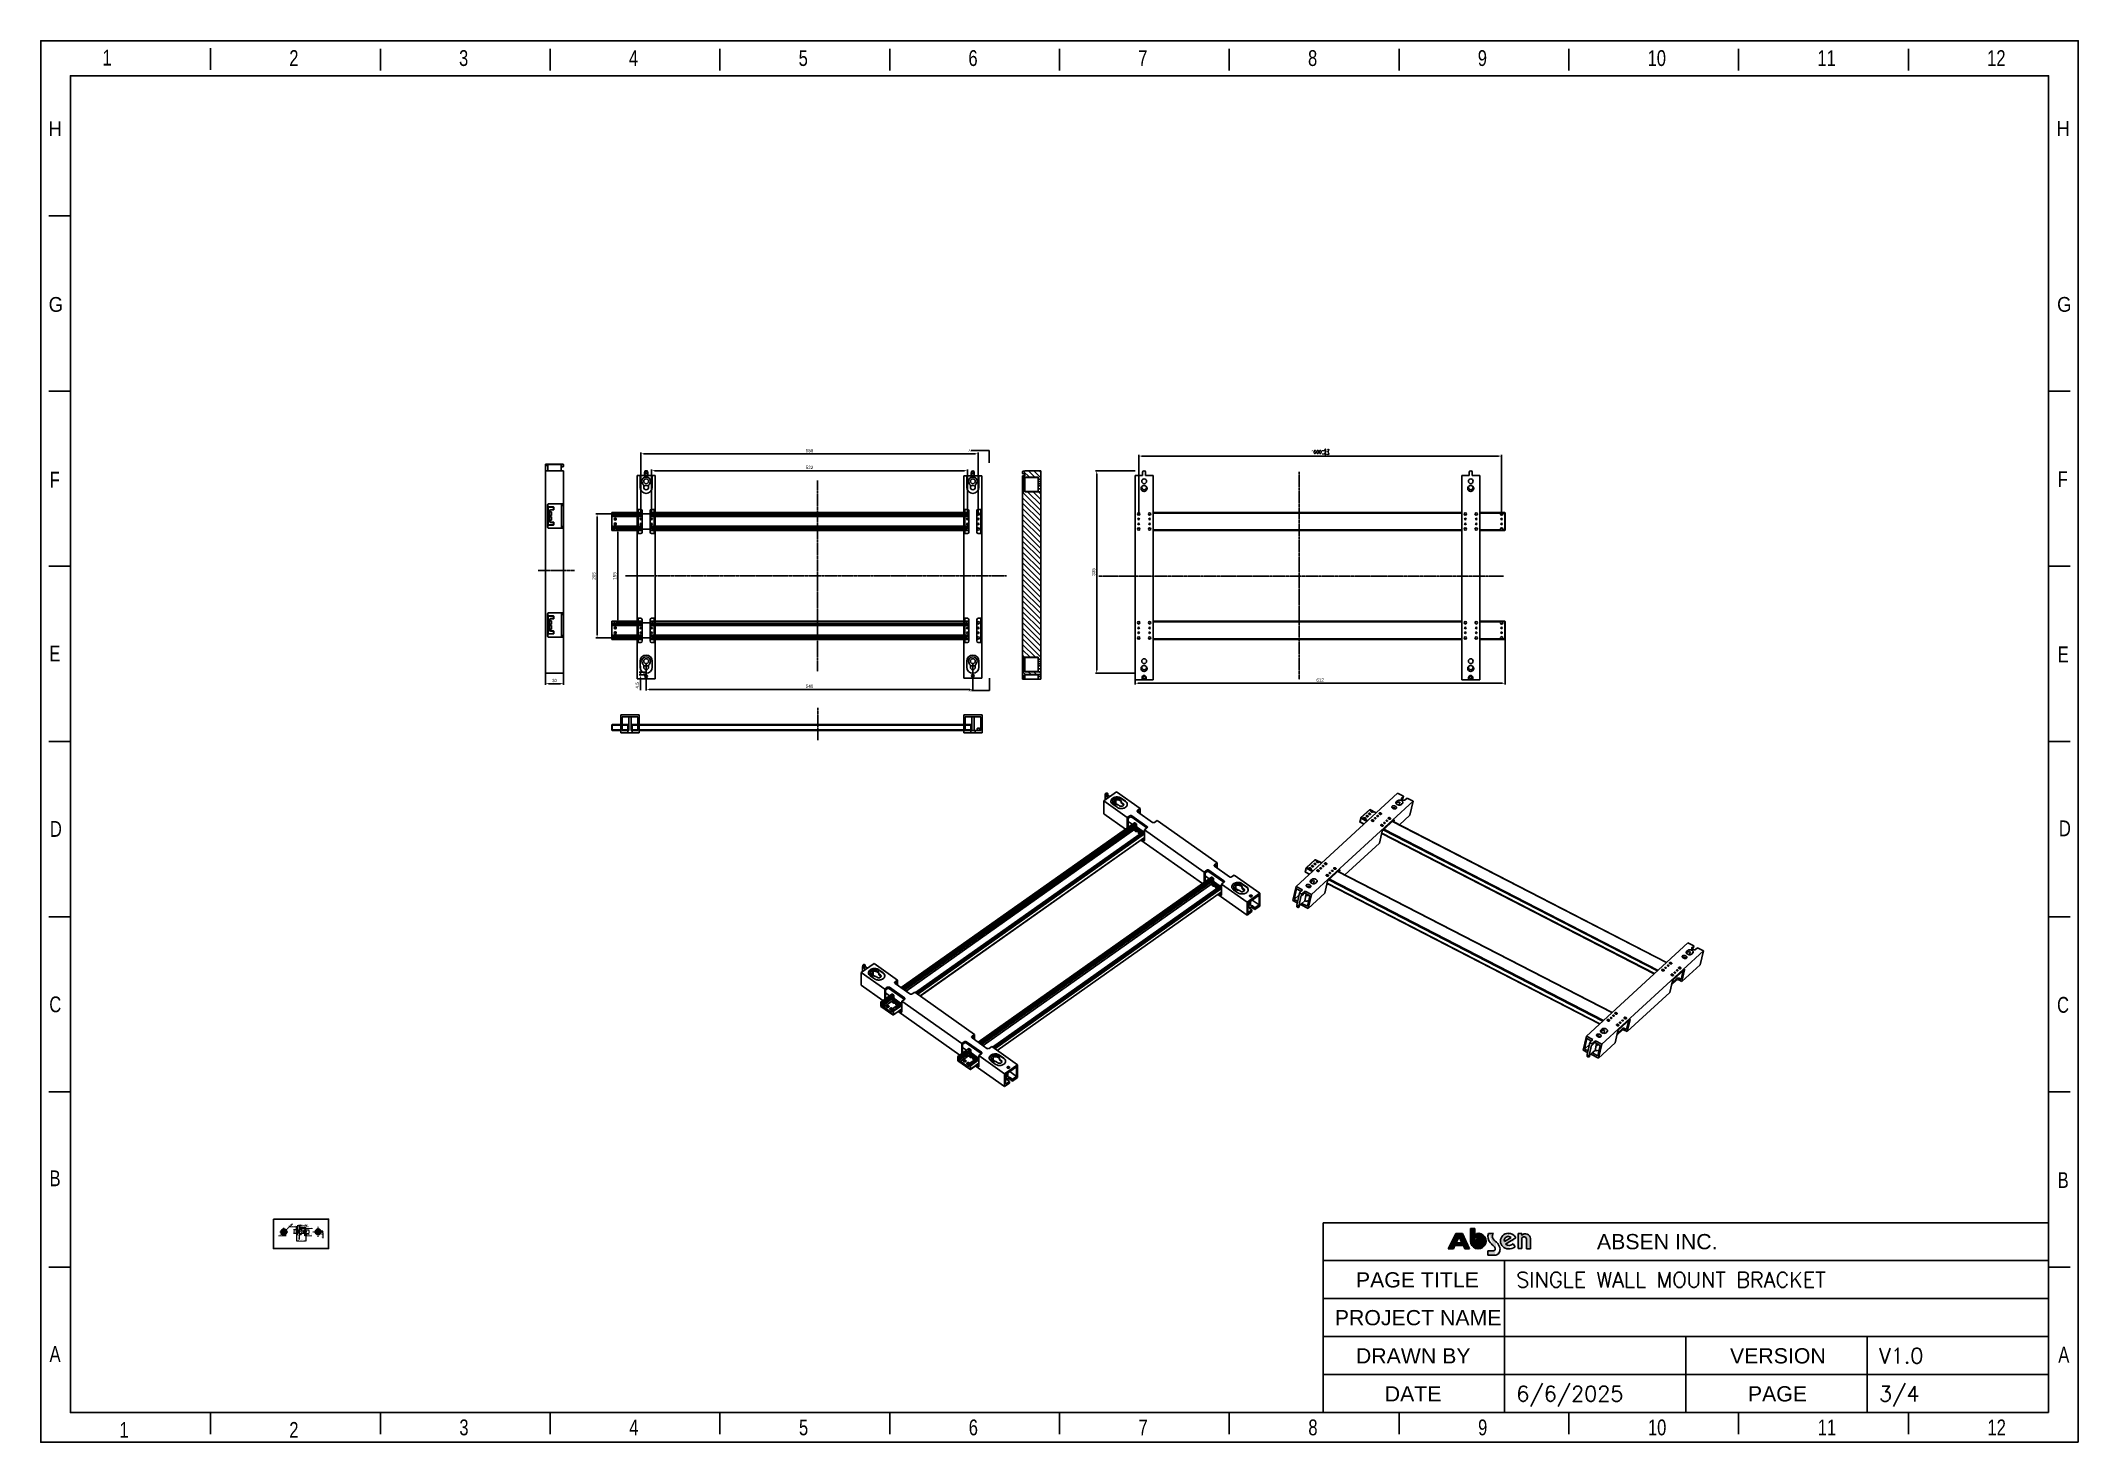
# Model space of a CAD drawing. Header units: millimetres. Extents: x 562 to 17351, y 2396 to 6995.
# Drawn here: x 7299 to 10667, y 2397 to 4714 of the extents above; entities that cross this region are included whole.
import ezdxf

# ---------------------------------------------------------------- set-up
doc = ezdxf.new("R2010")
doc.units = ezdxf.units.MM
doc.linetypes.add('CENTER', pattern=[0.6, 0.375, -0.075, 0.075, -0.075])
doc.linetypes.add('CENTER2', pattern=[28.575, 19.05, -3.175, 3.175, -3.175])
for name, color, linetype in [('02___PRT_ALL_AXES', 7, 'Continuous'), ('10', 7, 'Continuous'), ('center', 1, 'CENTER'), ('DIM', 4, 'Continuous'), ('图框', 7, 'Continuous')]:
    doc.layers.add(name, color=color, linetype=linetype)
doc.layers.add('1轮廓线', color=7, linetype='Continuous', lineweight=25)
doc.layers.add('7中心线', color=1, linetype='CENTER2', lineweight=13)
doc.styles.add('CKSTANDARD', font='arial.ttf')
doc.styles.add('Roamns', font='romans.shx')
doc.styles.get("Standard").update_dxf_attribs({"font": 'arial.ttf'})
doc.styles.add('仿宋', font='simfang.ttf', dxfattribs={"width": 0.7})
doc.dimstyles.new('DIMSTYLE_5-scale4', dxfattribs={"dimscale": 2, "dimtxt": 2.7, "dimasz": 2.5, "dimexe": 1, "dimexo": 0, "dimgap": 1.25, "dimtad": 1, "dimzin": 9, "dimdsep": 46, "dimtxsty": 'Standard', "dimcen": 0.09, "dimclrd": 6, "dimclre": 6, "dimclrt": 3, "dimadec": 1, "dimazin": 2, "dimtp": 0.15, "dimtm": 0.15, "dimtfac": 0.8, "dimtmove": 0, "dimatfit": 3, "dimfxl": 1, "dimtolj": 1, "dimarcsym": 0})
doc.dimstyles.new('GB2：1', dxfattribs={"dimscale": 0.5, "dimtxt": 2.6, "dimasz": 1.8, "dimexe": 0.8, "dimexo": 0.1, "dimtad": 1, "dimdsep": 46, "dimtxsty": '仿宋', "dimcen": 2.5, "dimclrd": 3, "dimclre": 3, "dimclrt": 7, "dimadec": 0, "dimazin": 0, "dimtm": 1e-09, "dimtfac": 0.7, "dimtmove": 0, "dimatfit": 3, "dimfxl": 1, "dimtfill": 1, "dimlwd": 13, "dimlwe": 13, "dimarcsym": 0})
doc.dimstyles.get("Standard").update_dxf_attribs({"dimtxt": 0.18, "dimasz": 0.18, "dimexe": 0.18, "dimexo": 0.0625, "dimgap": 0.09, "dimtad": 0, "dimtih": 1, "dimtoh": 1, "dimdec": 4, "dimzin": 0, "dimdsep": 46, "dimtxsty": 'Standard', "dimcen": 0.09, "dimadec": 0, "dimazin": 0, "dimtfac": 1, "dimtdec": 4, "dimtofl": 0, "dimtmove": 0, "dimatfit": 3, "dimfxl": 1, "dimtolj": 1, "dimtzin": 0, "dimarcsym": 0})
pattern_1 = [(315, (8183.028, 4885.424), (4.490128, 4.490128), [])]

msp = doc.modelspace()

# ---------------------------------------------------------------- texts
at = {"color": 7, "linetype": 'Continuous', "insert": (8832.319, 4033.955), "char_height": 3.9688, "width": 25.4, "attachment_point": 7, "rotation": 0.1025835, "line_spacing_factor": 0.9}
msp.add_mtext('A', dxfattribs=at)
at = {"color": 7, "linetype": 'Continuous', "insert": (8832.6703, 3641.5308), "char_height": 3.9688, "width": 25.4, "attachment_point": 1, "line_spacing_factor": 0.9}
msp.add_mtext('A', dxfattribs=at)

# ---------------------------------------------------------------- blocks, each defined once
blk = doc.blocks.new('A$C7F980674')
at = {"layer": 'DIM'}
h = blk.add_hatch(color=0, dxfattribs=at)
h.paths.add_polyline_path([(0, 14.4), (17.5, 49.1), (32.4, 49.1), (48.6, 14.4), (37.9, 14.4), (34.5, 21.5), (15.2, 21.5), (11.8, 14.4)])
h.paths.add_polyline_path([(24.9, 41.7), (18.4, 28.2), (31.3, 28.2)], flags=16)
h = blk.add_hatch(color=0, dxfattribs=at)
edge = h.paths.add_edge_path()
edge.add_arc((102.7, 13.9), 4.01, 268.9922, 361.5919)
edge.add_arc((99.2, 13.9), 7.59, 1.2701, 51.0785)
edge.add_arc((307.9, 226.7), 290.6, 223.1995, 225.4213, ccw=False)
edge.add_arc((110, 42.4), 20.2, 160.183, 226.2535, ccw=False)
edge.add_line((91, 49.3), (102.8, 49.3))
edge.add_arc((108.3, 42.8), 8.43, 130.3455, 201.7414)
edge.add_arc((128.4, 54.8), 31.8, 208.35, 232.647)
edge.add_arc((94.7, 12), 22.7, 1.6073, 50.5833, ccw=False)
edge.add_arc((105.8, 11.6), 11.6, -89.3538, 5.2245, ccw=False)
edge.add_line((106, 0), (89.9, 0))
edge.add_line((89.9, 0), (89.9, 9.9))
edge.add_line((89.9, 9.9), (102.7, 9.9))
edge = h.paths.add_edge_path()
edge.add_arc((171.8, 36), 5.59, 4.2423, 157.3807)
edge.add_line((166.6, 38.1), (166.6, 14.7))
edge.add_line((166.6, 14.7), (158.3, 14.7))
edge.add_line((158.3, 14.7), (158.3, 49))
edge.add_line((158.3, 49), (166.6, 49))
edge.add_line((166.6, 49), (166.6, 44.5))
edge.add_arc((175.1, 37.2), 11.2, 0.8903, 139.1292, ccw=False)
edge.add_line((186.2, 37.4), (186.2, 14.6))
edge.add_line((186.2, 14.6), (177.3, 14.6))
edge.add_line((177.3, 14.6), (177.3, 36.4))
edge = h.paths.add_edge_path(flags=16)
edge.add_arc((136.4, 32.8), 9.44, 49.484, 192.8466)
edge.add_line((127.2, 30.7), (142.6, 40))
edge = h.paths.add_edge_path()
edge.add_arc((138.3, 35.1), 13, 229.4307, 313.9876)
edge.add_line((147.3, 25.7), (151.6, 19.1))
edge.add_arc((136.9, 38.4), 24.3, 268.4243, 307.2636, ccw=False)
edge.add_arc((136.2, 31.8), 17.7, 90, 270, ccw=False)
edge.add_arc((137, 31.5), 17.9, 25.5591, 92.5335, ccw=False)
edge.add_line((153.1, 39.3), (129.9, 25.2))
at = {"layer": '图框'}
h = blk.add_hatch(color=30, dxfattribs=at)
edge = h.paths.add_edge_path(flags=0)
edge.add_line((64.3, 49.2), (64.3, 38.8))
edge.add_arc((68.1, 31.9), 7.85, -180, 118.4785, ccw=False)
edge.add_line((60.2, 31.9), (60.2, 60.6))
edge.add_line((60.2, 60.6), (50.4, 60.6))
edge.add_line((50.4, 60.6), (50.4, 31.9))
edge.add_arc((68.1, 31.9), 17.7, 180, 462.2223)
at = {"layer": '图框', "color": 7, "linetype": 'Continuous'}
for p, q in [((0, 14.4), (17.5, 49.1)), ((17.5, 49.1), (32.4, 49.1)), ((32.4, 49.1), (48.6, 14.4)), ((91, 49.3), (102.8, 49.3)), ((158.3, 49), (166.6, 49)), ((158.3, 14.7), (158.3, 49)), ((166.6, 49), (166.6, 44.5)), ((11.8, 14.4), (0, 14.4)), ((15.2, 21.5), (11.8, 14.4)), ((34.5, 21.5), (15.2, 21.5)), ((24.9, 41.7), (18.4, 28.2)), ((18.4, 28.2), (31.3, 28.2)), ((31.3, 28.2), (24.9, 41.7)), ((37.9, 14.4), (34.5, 21.5)), ((48.6, 14.4), (37.9, 14.4)), ((89.9, 9.9), (102.7, 9.9)), ((89.9, 0), (89.9, 9.9)), ((106, 0), (89.9, 0)), ((127.2, 30.7), (142.6, 40)), ((153.1, 39.3), (129.9, 25.2)), ((147.3, 25.7), (151.6, 19.1)), ((166.6, 14.7), (158.3, 14.7)), ((166.6, 38.1), (166.6, 14.7)), ((177.3, 14.6), (177.3, 36.4)), ((186.2, 14.6), (177.3, 14.6)), ((186.2, 37.4), (186.2, 14.6))]:
    blk.add_line(p, q, dxfattribs=at)
at = {"layer": '图框', "color": 30}
for p, q in [((60.2, 60.6), (50.4, 60.6)), ((50.4, 60.6), (50.4, 31.9)), ((60.2, 31.9), (60.2, 60.6)), ((64.3, 49.2), (64.3, 38.8))]:
    blk.add_line(p, q, dxfattribs=at)
at = {"layer": '图框', "color": 30, "linetype": 'Continuous'}
for p, q in [((50.4, 60.6), (60.2, 60.6)), ((50.4, 31.9), (50.4, 60.6)), ((60.2, 60.6), (60.2, 31.9)), ((64.3, 38.8), (64.3, 49.2))]:
    blk.add_line(p, q, dxfattribs=at)
at = {"layer": '图框', "color": 30}
for radius, end in [(17.7, 102.2223), (7.85, 118.4785)]:
    blk.add_arc((68.1, 31.9), radius, 180, end, dxfattribs=at)
at = {"layer": '图框', "color": 30, "linetype": 'Continuous'}
for radius, end in [(17.7, 102.2223), (7.85, 118.4785)]:
    blk.add_arc((68.1, 31.9), radius, 180, end, dxfattribs=at)
at = {"layer": '图框', "color": 7, "linetype": 'Continuous'}
for centre, radius, start, end in [((110, 42.4), 20.2, 160.183, 226.2535), ((108.3, 42.8), 8.43, 130.3455, 201.7414), ((136.2, 31.8), 17.7, 90, 270), ((137, 31.5), 17.9, 25.5591, 92.5335), ((175.1, 37.2), 11.2, 0.8903, 139.1292), ((307.9, 226.7), 290.6, 223.1995, 225.4213), ((128.4, 54.8), 31.8, 208.35, 232.647), ((102.7, 13.9), 4.01, 268.9922, 1.5919), ((99.2, 13.9), 7.59, 1.2701, 51.0785), ((105.8, 11.6), 11.6, 270.6462, 5.2245), ((94.7, 12), 22.7, 1.6073, 50.5833), ((136.4, 32.8), 9.44, 49.484, 192.8466), ((138.3, 35.1), 13, 229.4307, 313.9876), ((136.9, 38.4), 24.3, 268.4243, 307.2636), ((171.8, 36), 5.59, 4.2423, 157.3807)]:
    blk.add_arc(centre, radius, start, end, dxfattribs=at)
blk = doc.blocks.new('standard template')
for p, q in [((3074, 30739), (3074, 30336)), ((6246, 30728), (6246, 30325)), ((9418, 30728), (9418, 30325)), ((12589, 30728), (12589, 30325)), ((15761, 30728), (15761, 30325)), ((18933, 30728), (18933, 30325)), ((22104, 30728), (22104, 30325)), ((25276, 30728), (25276, 30325)), ((28448, 30728), (28448, 30325)), ((31619, 30728), (31619, 30325)), ((34791, 30728), (34791, 30325)), ((456, 27607), (54, 27607)), ((456, 24334), (54, 24334)), ((37812, 24334), (37409, 24334)), ((456, 21062), (54, 21062)), ((37812, 21062), (37409, 21062)), ((456, 17790), (54, 17790)), ((37812, 17790), (37409, 17790)), ((456, 14517), (54, 14517)), ((37812, 14517), (37409, 14517)), ((456, 11245), (54, 11245)), ((37812, 11245), (37409, 11245)), ((456, 10901), (456, 8211)), ((456, 8211), (456, 10446)), ((456, 6313), (456, 10291)), ((23857, 8796), (37409, 8796)), ((23857, 8093), (37409, 8093)), ((27246, 8093), (27246, 5254)), ((456, 7973), (54, 7973)), ((456, 7944), (456, 5254)), ((37812, 7973), (37409, 7973)), ((23857, 7383), (37409, 7383)), ((23857, 6674), (37409, 6674)), ((30633, 6674), (30633, 5254)), ((34021, 6674), (34021, 5254)), ((23857, 5964), (37409, 5964)), ((456, 5254), (37409, 5254)), ((3074, 5254), (3074, 4851)), ((6246, 4851), (6246, 5254)), ((9418, 4851), (9418, 5254)), ((12589, 4851), (12589, 5254)), ((15761, 4851), (15761, 5254)), ((18933, 4851), (18933, 5254)), ((22104, 4851), (22104, 5254)), ((25276, 4851), (25276, 5254)), ((28448, 4851), (28448, 5254)), ((31619, 4851), (31619, 5254)), ((34791, 4851), (34791, 5254))]:
    blk.add_line(p, q)
at = {"color": 7}
for p, q in [((23857, 8796), (23857, 5964)), ((28856, 8796), (31734, 8796)), ((23857, 5964), (23857, 5254))]:
    blk.add_line(p, q, dxfattribs=at)
blk.add_lwpolyline([(37963, 4700), (-97, 4700), (-97, 30879), (37963, 30879)], close=True)
for points in [[(456, 6674), (456, 5964), (456, 5254), (456, 30226), (37409, 30226), (37409, 5254)], [(456, 9631), (456, 8921), (456, 8211)]]:
    blk.add_lwpolyline(points, dxfattribs=at)
at = {"color": 0, "xscale": 8.255519999999997, "yscale": 8.255519999999997, "zscale": 8.255519999999997}
blk.add_blockref('A$C7F980674', (26192, 8195), dxfattribs=at)
at = {"style": 'CKSTANDARD'}
for s, height, width, p in [('1', 295, 0.75, (1055, 30416)), ('2', 295, 0.75, (4545, 30408)), ('3', 295, 0.75, (7716, 30408)), ('4', 295, 0.75, (10888, 30408)), ('5', 295, 0.75, (14060, 30408)), ('6', 295, 0.75, (17231, 30408)), ('7', 295, 0.75, (20403, 30408)), ('8', 295, 0.75, (23575, 30408)), ('9', 295, 0.75, (26746, 30408)), ('10', 294.8, 0.75, (29918, 30408)), ('11', 294.8, 0.75, (33090, 30408)), ('12', 294.8, 0.75, (36261, 30408)), ('H', 276, 0.9, (47, 29097)), ('H', 276, 0.9, (37555, 29102)), ('G', 276, 0.9, (50, 25816)), ('G', 276, 0.9, (37567, 25817)), ('F', 295, 0.75, (37578, 22543)), ('F', 295, 0.75, (69, 22532)), ('E', 295, 0.75, (62, 19285)), ('E', 295, 0.75, (37578, 19270)), ('D', 295, 0.75, (74, 16009)), ('D', 295, 0.75, (37601, 16020)), ('C', 295, 0.75, (62, 12732)), ('C', 295, 0.75, (37567, 12723)), ('B', 295, 0.75, (67, 9483)), ('B', 295, 0.75, (37578, 9450)), ('A', 295, 0.75, (67, 6202)), ('A', 295, 0.75, (37590, 6188)), ('1', 295, 0.75, (1373, 4783)), ('2', 295, 0.75, (4545, 4783)), ('3', 295, 0.75, (7722, 4830)), ('4', 295, 0.75, (10894, 4830)), ('5', 295, 0.75, (14066, 4830)), ('6', 295, 0.75, (17237, 4830)), ('7', 295, 0.75, (20409, 4830)), ('8', 295, 0.75, (23581, 4830)), ('9', 295, 0.75, (26752, 4830)), ('10', 294.8, 0.75, (29924, 4830)), ('11', 294.8, 0.75, (33096, 4830)), ('12', 294.8, 0.75, (36267, 4830))]:
    blk.add_text(s, height=height, dxfattribs=dict(at, width=width)).set_placement(p)
at = {"char_height": 284.52, "attachment_point": 1, "style": 'Roamns'}
for s, insert, width in [('{\\fArial|b0|i0|c0|p34;ABSEN INC.}', (28972, 8590), 3912.01), ('{\\fArial|b0|i0|c0|p34;PAGE TITLE}', (24469, 7876), 3912.01), ('{\\fArial|b0|i0|c0|p34;PROJECT NAME}', (24075, 7170), 3305.73), ('{\\fArial|b0|i0|c0|p34;DRAWN BY}', (24469, 6457), 3912.01), ('{\\fArial|b0|i0|c0|p34;VERSION}', (31457, 6457), 3912.01), ('{\\fArial|b0|i0|c0|p34;DATE}', (25008, 5747), 3912.01), ('{\\fArial|b0|i0|c0|p34;PAGE}', (31791, 5747), 3912.01)]:
    blk.add_mtext(s, dxfattribs=dict(at, insert=insert, width=width))
at = {"style": 'Roamns'}
for tag, p in [('PAGE_NAME', (27466, 7594)), ('PROJECT_NAME', (27466, 6884)), ('DRAWN_NAME', (27466, 6174)), ('VERSION', (34241, 6174)), ('SELECT_DATA', (27466, 5464)), ('PAGE_NUMBER', (34241, 5464))]:
    blk.add_attdef(tag, p, '', height=285, dxfattribs=at)
blk = doc.blocks.new('*U48')
at = {"layer": '7中心线', "color": 0, "linetype": 'CENTER2', "transparency": 16777216}
for p, q in [((-6.4, 0), (-0.58, 0)), ((0, 0.58), (0, 6.4)), ((0.58, 0), (6.4, 0)), ((0, -6.4), (0, -0.58))]:
    blk.add_line(p, q, dxfattribs=at)
at = {"layer": '7中心线', "color": 0, "linetype": 'Continuous', "transparency": 16777216}
for p, q in [((-0.29, 0), (0.29, 0)), ((0, -0.29), (0, 0.29))]:
    blk.add_line(p, q, dxfattribs=at)
blk = doc.blocks.new('*U49')
at = {"color": 0, "linetype": 'CENTER', "lineweight": 5, "ltscale": 0.2, "transparency": 16777216}
blk.add_line((13.5, 0), (-5.2, 0), dxfattribs=at)
blk = doc.blocks.new('*D50')
at = {"color": 3, "lineweight": 13, "transparency": 16777216}
for p, q in [((7723.7, 2749.3), (7723.7, 2755.8)), ((7724.6, 2755.4), (7726.3, 2755.4)), ((7727.2, 2748.9), (7727.2, 2755.8)), ((7727.2, 2755.4), (7739.2, 2755.4))]:
    blk.add_line(p, q, dxfattribs=at)
at = {"color": 3, "transparency": 16777216}
for points in [[(7724.6, 2755.5), (7724.6, 2755.2), (7723.7, 2755.4)], [(7726.3, 2755.5), (7726.3, 2755.2), (7727.2, 2755.4)]]:
    blk.add_solid(points, dxfattribs=at)
at = {"color": 7, "lineweight": 5, "transparency": 16777216, "insert": (7733.6, 2756.5), "char_height": 1.3, "attachment_point": 5, "style": '仿宋', "bg_fill": 3, "box_fill_scale": 1.1, "bg_fill_color": 256, "bg_fill_true_color": 13158600, "bg_fill_transparency": 0}
blk.add_mtext('3.5 [1/8"]%%P0.05', dxfattribs=at)
at = {"layer": 'Defpoints', "color": 0, "transparency": 16777216}
for p in [(7723.7, 2749.3), (7727.2, 2755.4), (7727.2, 2748.9)]:
    blk.add_point(p, dxfattribs=at)
blk = doc.blocks.new('*D51')
at = {"color": 3, "lineweight": 13, "transparency": 16777216}
for p, q in [((7721.2, 2753), (7709.9, 2753)), ((7721.2, 2747.4), (7721.2, 2753.4)), ((7722.8, 2753), (7722.1, 2753)), ((7723.7, 2749.3), (7723.7, 2753.4))]:
    blk.add_line(p, q, dxfattribs=at)
at = {"color": 3, "transparency": 16777216}
for points in [[(7722.1, 2753.2), (7722.1, 2752.9), (7721.2, 2753)], [(7722.8, 2753.2), (7722.8, 2752.9), (7723.7, 2753)]]:
    blk.add_solid(points, dxfattribs=at)
at = {"color": 7, "lineweight": 5, "transparency": 16777216, "insert": (7715.1, 2754.2), "char_height": 1.3, "attachment_point": 5, "style": '仿宋', "bg_fill": 3, "box_fill_scale": 1.1, "bg_fill_color": 256, "bg_fill_true_color": 13158600, "bg_fill_transparency": 0}
blk.add_mtext('2.5 [1/8"]%%P0.1', dxfattribs=at)
at = {"layer": 'Defpoints', "color": 0, "transparency": 16777216}
for p in [(7721.2, 2747.4), (7723.7, 2753), (7723.7, 2749.3)]:
    blk.add_point(p, dxfattribs=at)
blk = doc.blocks.new('*D52')
at = {"color": 3, "lineweight": 13, "transparency": 16777216}
for p, q in [((7726.3, 2752.7), (7725.4, 2752.7)), ((7727.2, 2748.9), (7727.2, 2753.1)), ((7727.2, 2752.7), (7729, 2752.7)), ((7729, 2748.9), (7729, 2753.1)), ((7729.9, 2752.7), (7741.1, 2752.7))]:
    blk.add_line(p, q, dxfattribs=at)
at = {"color": 3, "transparency": 16777216}
for points in [[(7726.3, 2752.8), (7726.3, 2752.5), (7727.2, 2752.7)], [(7729.9, 2752.8), (7729.9, 2752.5), (7729, 2752.7)]]:
    blk.add_solid(points, dxfattribs=at)
at = {"color": 7, "lineweight": 5, "transparency": 16777216, "insert": (7735.9, 2753.8), "char_height": 1.3, "attachment_point": 5, "style": '仿宋', "bg_fill": 3, "box_fill_scale": 1.1, "bg_fill_color": 256, "bg_fill_true_color": 13158600, "bg_fill_transparency": 0}
blk.add_mtext('1.8 [1/8"]%%P0.1', dxfattribs=at)
at = {"layer": 'Defpoints', "color": 0, "transparency": 16777216}
for p in [(7727.2, 2748.9), (7729, 2752.7), (7729, 2748.9)]:
    blk.add_point(p, dxfattribs=at)
blk = doc.blocks.new('*D53')
at = {"color": 3, "lineweight": 13, "transparency": 16777216}
for p, q in [((7729, 2749.3), (7729, 2750.7)), ((7729.9, 2750.3), (7736.1, 2750.3)), ((7737, 2747.1), (7737, 2750.7)), ((7737, 2750.3), (7747.7, 2750.3))]:
    blk.add_line(p, q, dxfattribs=at)
at = {"color": 3, "transparency": 16777216}
for points in [[(7729.9, 2750.4), (7729.9, 2750.1), (7729, 2750.3)], [(7736.1, 2750.4), (7736.1, 2750.1), (7737, 2750.3)]]:
    blk.add_solid(points, dxfattribs=at)
at = {"color": 7, "lineweight": 5, "transparency": 16777216, "insert": (7742.8, 2751.4), "char_height": 1.3, "attachment_point": 5, "style": '仿宋', "bg_fill": 3, "box_fill_scale": 1.1, "bg_fill_color": 256, "bg_fill_true_color": 13158600, "bg_fill_transparency": 0}
blk.add_mtext('8 [3/8"]%%P0.15', dxfattribs=at)
at = {"layer": 'Defpoints', "color": 0, "transparency": 16777216}
for p in [(7729, 2749.3), (7737, 2750.3), (7737, 2747)]:
    blk.add_point(p, dxfattribs=at)
blk = doc.blocks.new('*D54')
at = {"color": 3, "lineweight": 13, "transparency": 16777216}
for p, q in [((7725.5, 2746.9), (7726.1, 2746.9)), ((7725.5, 2742.4), (7726.1, 2742.4)), ((7725.7, 2746), (7725.7, 2743.3)), ((7725.7, 2742.4), (7725.7, 2729.6))]:
    blk.add_line(p, q, dxfattribs=at)
at = {"color": 3, "transparency": 16777216}
for points in [[(7725.6, 2746), (7725.9, 2746), (7725.7, 2746.9)], [(7725.6, 2743.3), (7725.9, 2743.3), (7725.7, 2742.4)]]:
    blk.add_solid(points, dxfattribs=at)
at = {"color": 7, "lineweight": 5, "transparency": 16777216, "insert": (7724.6, 2735.2), "char_height": 1.3, "attachment_point": 5, "rotation": 90, "style": '仿宋', "bg_fill": 3, "box_fill_scale": 1.1, "bg_fill_color": 256, "bg_fill_true_color": 13158600, "bg_fill_transparency": 0}
blk.add_mtext('%%C4.5 [1/8"]%%P0.1', dxfattribs=at)
at = {"layer": 'Defpoints', "color": 0, "transparency": 16777216}
for p in [(7725.4, 2746.9), (7725.4, 2742.4), (7725.7, 2742.4)]:
    blk.add_point(p, dxfattribs=at)
blk = doc.blocks.new('*D55')
at = {"color": 3, "lineweight": 13, "transparency": 16777216}
for p, q in [((7734.5, 2743.1), (7734.5, 2738.1)), ((7735.4, 2738.5), (7736.1, 2738.5)), ((7737, 2742.2), (7737, 2738.1)), ((7737, 2738.5), (7746.9, 2738.5))]:
    blk.add_line(p, q, dxfattribs=at)
at = {"color": 3, "transparency": 16777216}
for points in [[(7735.4, 2738.6), (7735.4, 2738.3), (7734.5, 2738.5)], [(7736.1, 2738.6), (7736.1, 2738.3), (7737, 2738.5)]]:
    blk.add_solid(points, dxfattribs=at)
at = {"color": 7, "lineweight": 5, "transparency": 16777216, "insert": (7742.4, 2740), "char_height": 1.3, "attachment_point": 5, "style": '仿宋', "bg_fill": 3, "box_fill_scale": 1.1, "bg_fill_color": 256, "bg_fill_true_color": 13158600, "bg_fill_transparency": 0}
blk.add_mtext('2.5 [1/8"]{\\H0.7x;\\S+0.3^  0;}', dxfattribs=at)
at = {"layer": 'Defpoints', "color": 0, "transparency": 16777216}
for p in [(7734.5, 2743.2), (7737, 2742.2), (7737, 2738.5)]:
    blk.add_point(p, dxfattribs=at)
blk = doc.blocks.new('*D56')
at = {"color": 3, "lineweight": 13, "transparency": 16777216}
for p, q in [((7735.4, 2747.6), (7742.3, 2747.6)), ((7735.9, 2741.7), (7742.3, 2741.7)), ((7741.9, 2746.7), (7741.9, 2742.6))]:
    blk.add_line(p, q, dxfattribs=at)
at = {"color": 3, "transparency": 16777216}
for points in [[(7741.8, 2746.7), (7742.1, 2746.7), (7741.9, 2747.6)], [(7741.8, 2742.6), (7742.1, 2742.6), (7741.9, 2741.7)]]:
    blk.add_solid(points, dxfattribs=at)
at = {"color": 7, "lineweight": 5, "transparency": 16777216, "insert": (7741, 2744.7), "char_height": 1.3, "attachment_point": 5, "rotation": 90, "style": '仿宋', "bg_fill": 3, "box_fill_scale": 1.1, "bg_fill_color": 256, "bg_fill_true_color": 13158600, "bg_fill_transparency": 0}
blk.add_mtext('M6', dxfattribs=at)
at = {"layer": 'Defpoints', "color": 0, "transparency": 16777216}
for p in [(7735.4, 2747.6), (7735.9, 2741.7), (7741.9, 2741.7)]:
    blk.add_point(p, dxfattribs=at)
blk = doc.blocks.new('*U47')
at = {"color": 0, "linetype": 'CENTER', "lineweight": 5, "ltscale": 0.2, "transparency": 16777216}
for p, q in [((-8.4, 0), (-0.98, 0)), ((0, 0.98), (0, 8.4)), ((0.98, 0), (8.4, 0)), ((0, -8.4), (0, -0.98))]:
    blk.add_line(p, q, dxfattribs=at)
at = {"color": 0, "linetype": 'Continuous', "lineweight": 5, "ltscale": 0.2, "transparency": 16777216}
for p, q in [((-0.49, 0), (0.49, 0)), ((0, -0.49), (0, 0.49))]:
    blk.add_line(p, q, dxfattribs=at)
blk = doc.blocks.new('*D57')
at = {"color": 3, "lineweight": 13, "transparency": 16777216}
for p, q in [((7758, 2746.1), (7765.2, 2746.1)), ((7758, 2743.1), (7765.2, 2743.1)), ((7764.8, 2745.2), (7764.8, 2744)), ((7764.8, 2743.1), (7764.8, 2734.1))]:
    blk.add_line(p, q, dxfattribs=at)
at = {"color": 3, "transparency": 16777216}
for points in [[(7764.7, 2745.2), (7765, 2745.2), (7764.8, 2746.1)], [(7764.7, 2744), (7765, 2744), (7764.8, 2743.1)]]:
    blk.add_solid(points, dxfattribs=at)
at = {"color": 7, "lineweight": 5, "transparency": 16777216, "insert": (7763.3, 2738.2), "char_height": 1.3, "attachment_point": 5, "rotation": 90, "style": '仿宋', "bg_fill": 3, "box_fill_scale": 1.1, "bg_fill_color": 256, "bg_fill_true_color": 13158600, "bg_fill_transparency": 0}
blk.add_mtext('3 [1/8"]{\\H0.7x;\\S+0.03^ +0.08;}', dxfattribs=at)
at = {"layer": 'Defpoints', "color": 0, "transparency": 16777216}
for p in [(7757.9, 2746.1), (7757.9, 2743.1), (7764.8, 2743.1)]:
    blk.add_point(p, dxfattribs=at)
blk = doc.blocks.new('*D58')
at = {"color": 3, "lineweight": 13, "transparency": 16777216}
for p, q in [((7698, 2738), (7691.5, 2738)), ((7698, 2744), (7698, 2737.6)), ((7702.1, 2738), (7698.9, 2738)), ((7703, 2744), (7703, 2737.6))]:
    blk.add_line(p, q, dxfattribs=at)
at = {"color": 3, "transparency": 16777216}
for points in [[(7698.9, 2738.2), (7698.9, 2737.9), (7698, 2738)], [(7702.1, 2738.2), (7702.1, 2737.9), (7703, 2738)]]:
    blk.add_solid(points, dxfattribs=at)
at = {"color": 7, "lineweight": 5, "transparency": 16777216, "insert": (7694.3, 2739.2), "char_height": 1.3, "attachment_point": 5, "style": '仿宋', "bg_fill": 3, "box_fill_scale": 1.1, "bg_fill_color": 256, "bg_fill_true_color": 13158600, "bg_fill_transparency": 0}
blk.add_mtext('5 [1/4"]', dxfattribs=at)
at = {"layer": 'Defpoints', "color": 0, "transparency": 16777216}
for p in [(7698, 2744.1), (7703, 2744.1), (7703, 2738)]:
    blk.add_point(p, dxfattribs=at)
blk = doc.blocks.new('*D59')
at = {"layer": '1轮廓线', "color": 3, "lineweight": 13, "transparency": 16777216}
for p, q in [((7721.1, 2741.8), (7716.5, 2741.9)), ((7721.1, 2747.6), (7716.6, 2747.6)), ((7717, 2746.7), (7716.9, 2742.8))]:
    blk.add_line(p, q, dxfattribs=at)
at = {"layer": '1轮廓线', "color": 3, "transparency": 16777216}
for points in [[(7716.8, 2746.7), (7717.1, 2746.7), (7717, 2747.6)], [(7716.8, 2742.8), (7717.1, 2742.8), (7716.9, 2741.9)]]:
    blk.add_solid(points, dxfattribs=at)
at = {"layer": '1轮廓线', "color": 7, "transparency": 16777216, "insert": (7715.9, 2744.7), "char_height": 1.3, "attachment_point": 5, "rotation": 89.6486, "style": '仿宋', "bg_fill": 3, "box_fill_scale": 1.1, "bg_fill_color": 256, "bg_fill_true_color": 13158600, "bg_fill_transparency": 0}
blk.add_mtext('（%%C6）', dxfattribs=at)
at = {"layer": 'Defpoints', "color": 0, "transparency": 16777216}
for p in [(7716.9, 2741.9), (7721.1, 2741.8), (7721.2, 2747.6)]:
    blk.add_point(p, dxfattribs=at)
blk = doc.blocks.new('*D60')
at = {"color": 3, "lineweight": 13, "transparency": 16777216}
for p, q in [((7696.3, 2741), (7695.7, 2740.4)), ((7714.9, 2757.6), (7704.7, 2748.4))]:
    blk.add_line(p, q, dxfattribs=at)
at = {"color": 7, "transparency": 16777216, "insert": (7709.3, 2754.2), "char_height": 1.3, "attachment_point": 5, "rotation": 41.8334, "style": '仿宋', "bg_fill": 3, "box_fill_scale": 1.1, "bg_fill_color": 256, "bg_fill_true_color": 13158600, "bg_fill_transparency": 0}
blk.add_mtext('∅9.4 [∅3/8"]%%P0.15', dxfattribs=at)
at = {"color": 3, "lineweight": 13, "transparency": 16777216}
blk.add_line((7697, 2741.6), (7704, 2747.8), dxfattribs=at)
at = {"color": 3, "transparency": 16777216}
for points in [[(7696.2, 2741.1), (7696.4, 2740.9), (7697, 2741.6)], [(7704.6, 2748.5), (7704.8, 2748.3), (7704, 2747.8)]]:
    blk.add_solid(points, dxfattribs=at)
at = {"layer": 'Defpoints', "color": 0, "transparency": 16777216}
for p in [(7697, 2741.6), (7704, 2747.8)]:
    blk.add_point(p, dxfattribs=at)
blk = doc.blocks.new('*D61')
at = {"color": 3, "lineweight": 13, "transparency": 16777216}
for p, q in [((7721.2, 2741.7), (7721.2, 2728.9)), ((7736.1, 2729.3), (7722.1, 2729.3)), ((7737, 2742.2), (7737, 2728.9))]:
    blk.add_line(p, q, dxfattribs=at)
at = {"color": 3, "transparency": 16777216}
for points in [[(7722.1, 2729.4), (7722.1, 2729.1), (7721.2, 2729.3)], [(7736.1, 2729.4), (7736.1, 2729.1), (7737, 2729.3)]]:
    blk.add_solid(points, dxfattribs=at)
at = {"color": 7, "transparency": 16777216, "insert": (7729.1, 2730.4), "char_height": 1.3, "attachment_point": 5, "style": '仿宋', "bg_fill": 3, "box_fill_scale": 1.1, "bg_fill_color": 256, "bg_fill_true_color": 13158600, "bg_fill_transparency": 0}
blk.add_mtext('15.8 [5/8"]', dxfattribs=at)
at = {"layer": 'Defpoints', "color": 0, "transparency": 16777216}
for p in [(7721.2, 2741.8), (7721.2, 2729.3), (7737, 2742.2)]:
    blk.add_point(p, dxfattribs=at)
blk = doc.blocks.new('*D137')
at = {"color": 6, "lineweight": -2, "transparency": 16777216}
for p, q in [((8132.9, 3667.8), (8132.9, 3648.6)), ((8137.9, 3650.6), (8157.9, 3650.6)), ((8162.9, 3667.8), (8162.9, 3648.6))]:
    blk.add_line(p, q, dxfattribs=at)
at = {"color": 6, "transparency": 16777216}
for points in [[(8137.9, 3651.5), (8137.9, 3649.8), (8132.9, 3650.6)], [(8157.9, 3651.5), (8157.9, 3649.8), (8162.9, 3650.6)]]:
    blk.add_solid(points, dxfattribs=at)
at = {"layer": 'Defpoints', "color": 0, "transparency": 16777216}
for p in [(8132.9, 3667.8), (8162.9, 3667.8), (8162.9, 3650.6)]:
    blk.add_point(p, dxfattribs=at)
at = {"color": 3, "transparency": 16777216, "insert": (8147.9, 3655.9), "char_height": 5.4, "attachment_point": 5}
blk.add_mtext('\\A1;30', dxfattribs=at)
blk = doc.blocks.new('*D138')
at = {"color": 6, "lineweight": -2, "transparency": 16777216}
for p, q in [((9107.7, 4002.8), (9042.3, 4002.8)), ((9044.3, 3997.8), (9044.3, 3672.8)), ((9107.7, 3667.8), (9042.3, 3667.8))]:
    blk.add_line(p, q, dxfattribs=at)
at = {"color": 6, "transparency": 16777216}
for points in [[(9043.5, 3997.8), (9045.2, 3997.8), (9044.3, 4002.8)], [(9043.5, 3672.8), (9045.2, 3672.8), (9044.3, 3667.8)]]:
    blk.add_solid(points, dxfattribs=at)
at = {"layer": 'Defpoints', "color": 0, "transparency": 16777216}
for p in [(9107.7, 4002.8), (9044.3, 3667.8), (9107.7, 3667.8)]:
    blk.add_point(p, dxfattribs=at)
at = {"color": 3, "transparency": 16777216, "insert": (9039.1, 3835.3), "char_height": 5.4, "attachment_point": 5, "rotation": 90}
blk.add_mtext('\\A1;335', dxfattribs=at)
blk = doc.blocks.new('*D145')
at = {"color": 6, "lineweight": -2, "transparency": 16777216}
for p, q in [((9113.7, 3931.3), (9113.7, 4028.8)), ((9118.7, 4026.8), (9708.7, 4026.8)), ((9713.7, 3931.3), (9713.7, 4028.8))]:
    blk.add_line(p, q, dxfattribs=at)
at = {"color": 6, "transparency": 16777216}
for points in [[(9118.7, 4027.7), (9118.7, 4026), (9113.7, 4026.8)], [(9708.7, 4027.7), (9708.7, 4026), (9713.7, 4026.8)]]:
    blk.add_solid(points, dxfattribs=at)
at = {"layer": 'Defpoints', "color": 0, "transparency": 16777216}
for p in [(9713.7, 4026.8), (9113.7, 3931.3), (9713.7, 3931.3)]:
    blk.add_point(p, dxfattribs=at)
at = {"color": 3, "transparency": 16777216, "insert": (9413.7, 4033.7), "char_height": 5.4, "attachment_point": 5}
blk.add_mtext('\\A1;{\\fSimSun|b0|i0|c134|p2;\\W0.85;*\\A1;\\Fromans|c134;\\W1;600\\H0.7x;\\S-0.2^ -0.3;}', dxfattribs=at)
blk = doc.blocks.new('*D146')
at = {"color": 6, "lineweight": -2, "transparency": 16777216}
for p, q in [((9719.7, 3724.3), (9719.7, 3649.4)), ((9107.7, 3667.8), (9107.7, 3649.4)), ((9112.7, 3651.4), (9714.7, 3651.4))]:
    blk.add_line(p, q, dxfattribs=at)
at = {"color": 6, "transparency": 16777216}
for points in [[(9112.7, 3652.3), (9112.7, 3650.6), (9107.7, 3651.4)], [(9714.7, 3652.3), (9714.7, 3650.6), (9719.7, 3651.4)]]:
    blk.add_solid(points, dxfattribs=at)
at = {"layer": 'Defpoints', "color": 0, "transparency": 16777216}
for p in [(9719.7, 3724.3), (9107.7, 3667.8), (9719.7, 3651.4)]:
    blk.add_point(p, dxfattribs=at)
at = {"color": 3, "transparency": 16777216, "insert": (9413.7, 3656.7), "char_height": 5.4, "attachment_point": 5}
blk.add_mtext('\\A1;612', dxfattribs=at)
blk = doc.blocks.new('*D139')
at = {"color": 6, "lineweight": -2, "transparency": 16777216}
for p, q in [((8308.5, 3931.3), (8308.5, 4004.8)), ((8313.5, 4002.8), (8825.5, 4002.8)), ((8830.5, 3931.3), (8830.5, 4004.8))]:
    blk.add_line(p, q, dxfattribs=at)
at = {"color": 6, "transparency": 16777216}
for points in [[(8313.5, 4003.6), (8313.5, 4002), (8308.5, 4002.8)], [(8825.5, 4003.6), (8825.5, 4002), (8830.5, 4002.8)]]:
    blk.add_solid(points, dxfattribs=at)
at = {"layer": 'Defpoints', "color": 0, "transparency": 16777216}
for p in [(8830.5, 4002.8), (8308.5, 3931.3), (8830.5, 3931.3)]:
    blk.add_point(p, dxfattribs=at)
at = {"color": 3, "transparency": 16777216, "insert": (8569.5, 4008.1), "char_height": 5.4, "attachment_point": 5}
blk.add_mtext('\\A1;522', dxfattribs=at)
blk = doc.blocks.new('*D140')
at = {"color": 6, "lineweight": -2, "transparency": 16777216}
for p, q in [((8290.5, 3931.3), (8290.5, 4032.7)), ((8295.5, 4030.7), (8843.5, 4030.7)), ((8848.5, 3931.3), (8848.5, 4032.7))]:
    blk.add_line(p, q, dxfattribs=at)
at = {"color": 6, "transparency": 16777216}
for points in [[(8295.5, 4031.5), (8295.5, 4029.9), (8290.5, 4030.7)], [(8843.5, 4031.5), (8843.5, 4029.9), (8848.5, 4030.7)]]:
    blk.add_solid(points, dxfattribs=at)
at = {"layer": 'Defpoints', "color": 0, "transparency": 16777216}
for p in [(8848.5, 4030.7), (8290.5, 3931.3), (8848.5, 3931.3)]:
    blk.add_point(p, dxfattribs=at)
at = {"color": 3, "transparency": 16777216, "insert": (8569.5, 4036), "char_height": 5.4, "attachment_point": 5}
blk.add_mtext('\\A1;558', dxfattribs=at)
blk = doc.blocks.new('*D141')
at = {"color": 6, "lineweight": -2, "transparency": 16777216}
for p, q in [((8308.5, 3906.3), (8250.7, 3906.3)), ((8252.7, 3901.3), (8252.7, 3756.3)), ((8308.5, 3751.3), (8250.7, 3751.3))]:
    blk.add_line(p, q, dxfattribs=at)
at = {"color": 6, "transparency": 16777216}
for points in [[(8251.8, 3901.3), (8253.5, 3901.3), (8252.7, 3906.3)], [(8251.8, 3756.3), (8253.5, 3756.3), (8252.7, 3751.3)]]:
    blk.add_solid(points, dxfattribs=at)
at = {"layer": 'Defpoints', "color": 0, "transparency": 16777216}
for p in [(8308.5, 3906.3), (8252.7, 3751.3), (8308.5, 3751.3)]:
    blk.add_point(p, dxfattribs=at)
at = {"color": 3, "transparency": 16777216, "insert": (8247.4, 3828.8), "char_height": 5.4, "attachment_point": 5, "rotation": 90}
blk.add_mtext('\\A1;155', dxfattribs=at)
blk = doc.blocks.new('*D142')
at = {"color": 6, "lineweight": -2, "transparency": 16777216}
for p, q in [((8308.5, 3931.3), (8216.4, 3931.3)), ((8218.4, 3731.3), (8218.4, 3926.3)), ((8308.5, 3726.3), (8216.4, 3726.3))]:
    blk.add_line(p, q, dxfattribs=at)
at = {"color": 6, "transparency": 16777216}
for points in [[(8217.5, 3926.3), (8219.2, 3926.3), (8218.4, 3931.3)], [(8217.5, 3731.3), (8219.2, 3731.3), (8218.4, 3726.3)]]:
    blk.add_solid(points, dxfattribs=at)
at = {"layer": 'Defpoints', "color": 0, "transparency": 16777216}
for p in [(8218.4, 3931.3), (8308.5, 3931.3), (8308.5, 3726.3)]:
    blk.add_point(p, dxfattribs=at)
at = {"color": 3, "transparency": 16777216, "insert": (8213.1, 3828.8), "char_height": 5.4, "attachment_point": 5, "rotation": 90}
blk.add_mtext('\\A1;205', dxfattribs=at)
blk = doc.blocks.new('*D143')
at = {"color": 6, "lineweight": -2, "transparency": 16777216}
for p, q in [((8299.5, 3685.3), (8299.5, 3639.2)), ((8839.5, 3685.3), (8839.5, 3639.2)), ((8304.5, 3641.2), (8834.5, 3641.2))]:
    blk.add_line(p, q, dxfattribs=at)
at = {"color": 6, "transparency": 16777216}
for points in [[(8304.5, 3642), (8304.5, 3640.3), (8299.5, 3641.2)], [(8834.5, 3642), (8834.5, 3640.3), (8839.5, 3641.2)]]:
    blk.add_solid(points, dxfattribs=at)
at = {"layer": 'Defpoints', "color": 0, "transparency": 16777216}
for p in [(8299.5, 3685.3), (8839.5, 3685.3), (8839.5, 3641.2)]:
    blk.add_point(p, dxfattribs=at)
at = {"color": 3, "transparency": 16777216, "insert": (8569.5, 3646.4), "char_height": 5.4, "attachment_point": 5}
blk.add_mtext('\\A1;540', dxfattribs=at)
blk = doc.blocks.new('*D144')
at = {"color": 6, "lineweight": -2, "transparency": 16777216}
for p, q in [((8290, 3674.8), (8290, 3679.8)), ((8299.5, 3669.8), (8288, 3669.8)), ((8299.5, 3665.3), (8288, 3665.3)), ((8290, 3669.8), (8290, 3665.3)), ((8290, 3660.3), (8290, 3640.2))]:
    blk.add_line(p, q, dxfattribs=at)
at = {"color": 6, "transparency": 16777216}
for points in [[(8289.1, 3674.8), (8290.8, 3674.8), (8290, 3669.8)], [(8289.1, 3660.3), (8290.8, 3660.3), (8290, 3665.3)]]:
    blk.add_solid(points, dxfattribs=at)
at = {"layer": 'Defpoints', "color": 0, "transparency": 16777216}
for p in [(8290, 3665.3), (8299.5, 3669.8), (8299.5, 3665.3)]:
    blk.add_point(p, dxfattribs=at)
at = {"color": 3, "transparency": 16777216, "insert": (8284.7, 3647.8), "char_height": 5.4, "attachment_point": 5, "rotation": 90}
blk.add_mtext('\\A1;4.5', dxfattribs=at)

# ---------------------------------------------------------------- dimensions: what is measured, and where the dimension line sits
for base, p1, p2, override, picture, middle in [((8848.4687, 4030.7082), (8290.4687, 3931.2995), (8848.4687, 3931.2995), {"dimarcsym": 1}, '*D140', (8569.4687, 4035.9653)), ((8830.4687, 4002.7995), (8308.4687, 3931.2995), (8830.4687, 3931.2995), {"dimarcsym": 1}, '*D139', (8569.4687, 4008.0566)), ((9719.6778, 3651.4334), (9107.6778, 3667.7995), (9719.6778, 3724.2995), {"dimarcsym": 1}, '*D146', (9413.6778, 3656.6905)), ((8839.4687, 3641.1582), (8299.4687, 3685.2995), (8839.4687, 3685.2995), {"dimarcsym": 1}, '*D143', (8569.4687, 3646.4153)), ((8162.935, 3650.6232), (8132.935, 3667.7995), (8162.935, 3667.7995), {"dimclrd": 6, "dimclre": 6, "dimclrt": 3, "dimarcsym": 1}, '*D137', (8147.935, 3655.8822))]:
    dim = msp.add_linear_dim(base=base, p1=p1, p2=p2, dimstyle='DIMSTYLE_5-scale4', override=override)
    dim.commit()
    dim.dimension.update_dxf_attribs({"geometry": picture, "text_midpoint": middle})
dim = msp.add_linear_dim(base=(9713.6778, 4026.8382), p1=(9113.6778, 3931.2995), p2=(9713.6778, 3931.2995), text='{\\fSimSun|b0|i0|c134|p2;\\W0.85;*\\A1;\\Fromans|c134;\\W1;<>\\H0.7x;\\S-0.2^ -0.3;}', dimstyle='DIMSTYLE_5-scale4')
dim.commit()
dim.dimension.update_dxf_attribs({"geometry": '*D145', "text_midpoint": (9413.6778, 4033.7482)})
for base, p1, p2, override, picture, middle in [((9044.3295, 3667.7995), (9107.6778, 4002.7995), (9107.6778, 3667.7995), {"dimclrd": 6, "dimclre": 6, "dimclrt": 3, "dimarcsym": 1}, '*D138', (9039.0705, 3835.2995)), ((8218.3554, 3931.2995), (8308.4687, 3726.2995), (8308.4687, 3931.2995), {"dimarcsym": 1}, '*D142', (8213.0983, 3828.7995)), ((8252.6637, 3751.2995), (8308.4687, 3906.2995), (8308.4687, 3751.2995), {"dimarcsym": 1}, '*D141', (8247.4066, 3828.7995)), ((8289.95898, 3665.29951), (8299.46873, 3669.80448), (8299.46873, 3665.29951), {"dimarcsym": 1}, '*D144', (8284.71293, 3647.75496))]:
    dim = msp.add_linear_dim(base=base, p1=p1, p2=p2, angle=90, dimstyle='DIMSTYLE_5-scale4', override=override)
    dim.commit()
    dim.dimension.update_dxf_attribs({"geometry": picture, "text_midpoint": middle})

# ---------------------------------------------------------------- hatches: boundary and pattern name
at = {"layer": '10', "linetype": 'Continuous', "lineweight": 18}
h = msp.add_hatch(dxfattribs=at)
h.set_pattern_fill('ANSI31', color=256, scale=2, angle=-90, style=0)
h.set_pattern_definition(pattern_1)
h.paths.add_polyline_path([(8925.484, 4002.2995), (8925.484, 4001.7995), (8922.084, 4001.7995), (8921.784, 4001.4995), (8921.784, 3998.0995), (8922.084, 3997.7995), (8925.484, 3997.7995), (8925.484, 3994.2995), (8922.584, 3994.2995), (8922.584, 3991.7995), (8947.784, 3991.7995), (8947.784, 3988.7995), (8951.784, 3988.7995), (8951.784, 4002.2995)], flags=0)
h = msp.add_hatch(dxfattribs=at)
h.set_pattern_fill('ANSI31', color=256, scale=2, angle=-90, style=0)
h.set_pattern_definition(pattern_1)
h.paths.add_polyline_path([(8921.784, 3697.2995), (8922.584, 3697.2995), (8922.584, 3694.2995), (8947.784, 3694.2995), (8947.784, 3691.2995), (8951.784, 3691.2995), (8951.784, 3967.7995), (8925.284, 3967.7995), (8925.284, 3970.7995), (8922.584, 3970.7995), (8922.584, 3964.7995), (8921.784, 3964.7995)], flags=0)
h = msp.add_hatch(dxfattribs=at)
h.set_pattern_fill('ANSI31', color=256, scale=2, angle=-90, style=0)
h.set_pattern_definition(pattern_1)
h.paths.add_polyline_path([(8925.284, 3665.7995), (8947.784, 3665.7995), (8951.784, 3665.7995), (8951.784, 3670.2995), (8925.284, 3670.2995), (8925.284, 3673.2995), (8922.584, 3673.2995), (8922.584, 3667.2995), (8921.784, 3667.2995), (8921.784, 3664.3995), (8922.584, 3664.3995)])
h = msp.add_hatch(dxfattribs=at)
h.set_pattern_fill('ANSI31', color=256, scale=2, angle=-90, style=0)
h.set_pattern_definition(pattern_1)
h.paths.add_polyline_path([(8947.784, 3680.2995), (8951.784, 3680.2995), (8951.784, 3683.2995), (8947.784, 3683.2995)], flags=0)

# ---------------------------------------------------------------- linework, layer by layer
at = {"color": 7, "linetype": 'Continuous'}
for p, q in [((8132.935, 4013.7995), (8159.235, 4013.7995)), ((8132.935, 3667.7995), (8132.935, 4013.7986)), ((8136.935, 4011.2995), (8132.935, 4011.2995)), ((8136.935, 4002.7995), (8136.935, 4012.7995)), ((8162.435, 4013.2995), (8162.435, 4009.2995)), ((8162.935, 4012.7995), (8162.435, 4013.2995)), ((8162.935, 4009.7995), (8162.435, 4009.2995)), ((8162.935, 4012.7995), (8162.935, 4009.7995)), ((8162.935, 4002.7995), (8132.935, 4002.7995)), ((8162.935, 3667.7995), (8162.935, 4002.7995)), ((8136.635, 3908.7995), (8136.635, 3946.7995)), ((8136.935, 3908.0854), (8136.935, 3947.5136)), ((8136.935, 3942.2995), (8137.069, 3942.2995)), ((8137.435, 3941.7995), (8136.935, 3941.7995)), ((8137.435, 3941.7995), (8137.435, 3913.7995)), ((8137.635, 3947.7995), (8162.935, 3947.7995)), ((8137.935, 3942.2995), (8137.935, 3942.7995)), ((8145.935, 3942.7995), (8137.935, 3942.7995)), ((8145.935, 3942.2995), (8137.935, 3942.2995)), ((8145.935, 3942.2995), (8145.935, 3942.7995)), ((8146.435, 3938.7995), (8146.435, 3941.7995)), ((8146.435, 3941.7995), (8146.935, 3941.7995)), ((8146.935, 3938.7995), (8146.935, 3941.7995)), ((8159.435, 3907.7995), (8159.435, 3947.7995)), ((8162.935, 3945.2995), (8159.435, 3945.2995)), ((8137.435, 3913.7995), (8136.935, 3913.7995)), ((8136.935, 3913.2995), (8137.069, 3913.2995)), ((8162.935, 3907.7995), (8137.635, 3907.7995)), ((8137.935, 3913.2995), (8137.935, 3912.7995)), ((8137.935, 3913.2995), (8145.935, 3913.2995)), ((8137.935, 3912.7995), (8145.935, 3912.7995)), ((8139.435, 3919.7995), (8139.435, 3935.7995)), ((8139.435, 3935.7995), (8139.935, 3935.7995)), ((8139.435, 3919.7995), (8139.935, 3919.7995)), ((8139.935, 3919.7995), (8139.935, 3935.7995)), ((8141.935, 3938.2995), (8141.935, 3937.7995)), ((8141.935, 3938.2995), (8145.935, 3938.2995)), ((8141.935, 3937.7995), (8145.935, 3937.7995)), ((8141.935, 3917.2995), (8141.935, 3917.7995)), ((8145.935, 3917.7995), (8141.935, 3917.7995)), ((8145.935, 3917.2995), (8141.935, 3917.2995)), ((8145.935, 3938.2995), (8145.935, 3937.7995)), ((8145.935, 3917.2995), (8145.935, 3917.7995)), ((8145.935, 3913.2995), (8145.935, 3912.7995)), ((8146.435, 3938.7995), (8146.935, 3938.7995)), ((8146.435, 3913.7995), (8146.435, 3916.7995)), ((8146.435, 3916.7995), (8146.935, 3916.7995)), ((8146.435, 3913.7995), (8146.935, 3913.7995)), ((8146.935, 3913.7995), (8146.935, 3916.7995)), ((8162.935, 3910.2995), (8159.435, 3910.2995)), ((9137.6778, 3933.7995), (9647.6778, 3933.7995)), ((9677.6778, 3933.7995), (9719.1778, 3933.7995)), ((9715.1475, 3932.7995), (9719.6778, 3932.7995)), ((9719.6778, 3933.2995), (9719.1778, 3933.7995)), ((9719.1778, 3933.7995), (9719.1778, 3903.7995)), ((9719.6778, 3933.2995), (9719.6778, 3904.2995)), ((9137.6778, 3903.7995), (9647.6778, 3903.7995)), ((9677.6778, 3903.7995), (9719.1778, 3903.7995)), ((9715.1475, 3904.7995), (9719.6778, 3904.7995)), ((9719.6778, 3904.2995), (9719.1778, 3903.7995)), ((8136.635, 3766.7995), (8136.635, 3728.7995)), ((8136.935, 3767.5136), (8136.935, 3728.0854)), ((8136.935, 3762.2995), (8137.069, 3762.2995)), ((8137.435, 3761.7995), (8136.935, 3761.7995)), ((8137.435, 3761.7995), (8137.435, 3733.7995)), ((8137.635, 3767.7995), (8162.935, 3767.7995)), ((8145.935, 3762.7995), (8137.935, 3762.7995)), ((8137.935, 3762.2995), (8137.935, 3762.7995)), ((8145.935, 3762.2995), (8137.935, 3762.2995)), ((8139.435, 3755.7995), (8139.935, 3755.7995)), ((8139.435, 3739.7995), (8139.435, 3755.7995)), ((8139.435, 3739.7995), (8139.935, 3739.7995)), ((8139.935, 3739.7995), (8139.935, 3755.7995)), ((8141.935, 3758.2995), (8145.935, 3758.2995)), ((8141.935, 3758.2995), (8141.935, 3757.7995)), ((8141.935, 3757.7995), (8145.935, 3757.7995)), ((8145.935, 3762.2995), (8145.935, 3762.7995)), ((8145.935, 3758.2995), (8145.935, 3757.7995)), ((8146.435, 3761.7995), (8146.935, 3761.7995)), ((8146.435, 3758.7995), (8146.435, 3761.7995)), ((8146.435, 3758.7995), (8146.935, 3758.7995)), ((8146.935, 3758.7995), (8146.935, 3761.7995)), ((8159.435, 3767.7995), (8159.435, 3727.7995)), ((8162.935, 3765.2995), (8159.435, 3765.2995)), ((9137.6778, 3753.7995), (9647.6778, 3753.7995)), ((9677.6778, 3753.7995), (9719.1778, 3753.7995)), ((9715.1475, 3752.7995), (9719.6778, 3752.7995)), ((9719.6778, 3753.2995), (9719.1778, 3753.7995)), ((9719.1778, 3753.7995), (9719.1778, 3723.7995)), ((9719.6778, 3753.2995), (9719.6778, 3724.2995)), ((8137.435, 3733.7995), (8136.935, 3733.7995)), ((8136.935, 3733.2995), (8137.069, 3733.2995)), ((8162.935, 3727.7995), (8137.635, 3727.7995)), ((8137.935, 3733.2995), (8145.935, 3733.2995)), ((8137.935, 3733.2995), (8137.935, 3732.7995)), ((8137.935, 3732.7995), (8145.935, 3732.7995)), ((8145.935, 3737.7995), (8141.935, 3737.7995)), ((8141.935, 3737.2995), (8141.935, 3737.7995)), ((8145.935, 3737.2995), (8141.935, 3737.2995)), ((8145.935, 3737.2995), (8145.935, 3737.7995)), ((8145.935, 3733.2995), (8145.935, 3732.7995)), ((8146.435, 3736.7995), (8146.935, 3736.7995)), ((8146.435, 3733.7995), (8146.435, 3736.7995)), ((8146.435, 3733.7995), (8146.935, 3733.7995)), ((8146.935, 3733.7995), (8146.935, 3736.7995)), ((8162.935, 3730.2995), (8159.435, 3730.2995)), ((9137.6778, 3723.7995), (9647.6778, 3723.7995)), ((9677.6778, 3723.7995), (9719.1778, 3723.7995)), ((9715.1475, 3724.7995), (9719.6778, 3724.7995)), ((9719.6778, 3724.2995), (9719.1778, 3723.7995)), ((8162.935, 3667.7995), (8132.935, 3667.7995)), ((8242.8226, 3582.8523), (8243.3226, 3583.3523)), ((8242.8226, 3573.8523), (8242.8226, 3582.8523)), ((8242.8226, 3582.3523), (8257.8226, 3582.3523)), ((8242.8226, 3574.3523), (8257.8226, 3574.3523)), ((8242.8226, 3573.8523), (8243.3226, 3573.3523)), ((8243.3226, 3573.3523), (8243.3226, 3583.3523)), ((8247.3529, 3583.3523), (8243.3226, 3583.3523)), ((8247.3529, 3573.3523), (8243.3226, 3573.3523)), ((8257.8226, 3599.3523), (8257.8226, 3569.3523)), ((8287.8226, 3599.3523), (8257.8226, 3599.3523)), ((8259.8226, 3573.3523), (8259.8226, 3595.8523)), ((8259.8226, 3595.8523), (8285.8226, 3595.8523)), ((8269.8226, 3582.3523), (8259.8226, 3582.3523)), ((8269.8226, 3574.3523), (8259.8226, 3574.3523)), ((8259.8226, 3573.3523), (8270.8226, 3573.3523)), ((8269.3226, 3583.3523), (8265.2923, 3583.3523)), ((8269.3226, 3569.3523), (8269.3226, 3583.3523)), ((8269.8226, 3582.8523), (8269.3226, 3583.3523)), ((8269.8226, 3573.8523), (8269.3226, 3573.3523)), ((8269.8226, 3582.8523), (8269.8226, 3573.8523)), ((8270.8226, 3595.8523), (8270.8226, 3573.3523)), ((8274.8226, 3595.8523), (8274.8226, 3573.3523)), ((8274.8226, 3573.3523), (8285.8226, 3573.3523)), ((8275.8226, 3582.8523), (8276.3226, 3583.3523)), ((8275.8226, 3573.8523), (8275.8226, 3582.8523)), ((8275.8226, 3582.3523), (8285.8226, 3582.3523)), ((8275.8226, 3574.3523), (8285.8226, 3574.3523)), ((8275.8226, 3573.8523), (8276.3226, 3573.3523)), ((8276.3226, 3569.3523), (8276.3226, 3583.3523)), ((8280.3529, 3583.3523), (8276.3226, 3583.3523)), ((8285.8226, 3595.8523), (8285.8226, 3573.3523)), ((8287.8226, 3569.3523), (8287.8226, 3599.3523)), ((8836.8226, 3582.3523), (8287.8226, 3582.3523)), ((8836.8226, 3574.3523), (8287.8226, 3574.3523)), ((8854.8226, 3599.3523), (8824.8226, 3599.3523)), ((8824.8226, 3599.3523), (8824.8226, 3569.3523)), ((8826.8226, 3595.8523), (8852.8226, 3595.8523)), ((8826.8226, 3573.3523), (8826.8226, 3595.8523)), ((8836.8226, 3582.3523), (8826.8226, 3582.3523)), ((8836.8226, 3574.3523), (8826.8226, 3574.3523)), ((8826.8226, 3573.3523), (8836.3226, 3573.3523)), ((8836.3226, 3583.3523), (8832.2923, 3583.3523)), ((8836.8226, 3582.8523), (8836.3226, 3583.3523)), ((8836.3226, 3583.3523), (8836.3226, 3573.4284)), ((8836.8226, 3573.8523), (8836.3226, 3573.3523)), ((8836.3226, 3569.3523), (8836.3226, 3573.3523)), ((8836.8226, 3582.8523), (8836.8226, 3573.8523)), ((8837.8226, 3595.8523), (8837.8226, 3573.3523)), ((8841.8226, 3595.8523), (8841.8226, 3573.3523)), ((8841.8226, 3573.3523), (8852.8226, 3573.3523)), ((8843.3226, 3569.3523), (8843.3226, 3573.3523)), ((8847.3226, 3577.3523), (8846.8226, 3576.8523)), ((8850.8226, 3576.8523), (8846.8226, 3576.8523)), ((8846.8226, 3576.8523), (8846.8226, 3573.3523)), ((8850.3226, 3577.3523), (8847.3226, 3577.3523)), ((8850.3226, 3577.3523), (8850.8226, 3576.8523)), ((8850.8226, 3576.8523), (8850.8226, 3573.3523)), ((8852.8226, 3595.8523), (8852.8226, 3573.3523)), ((8854.8226, 3569.3523), (8854.8226, 3599.3523)), ((8257.8226, 3569.3523), (8287.8226, 3569.3523)), ((8824.8226, 3569.3523), (8854.8226, 3569.3523)), ((9077.1405, 3471.8042), (9116.0314, 3444.3042)), ((9541.7974, 3469.5292), (9373.8552, 3315.3979)), ((9541.7974, 3469.5292), (9551.5322, 3464.5134)), ((9055.9273, 3456.8042), (9055.9273, 3435.591)), ((9094.8182, 3429.3042), (9055.9273, 3456.8042)), ((9058.0235, 3458.2865), (9058.0235, 3465.6879)), ((9070.7765, 3451.3042), (9077.8476, 3446.3042)), ((9071.69, 3453.4471), (9071.69, 3456.1835)), ((9074.5184, 3458.1835), (9074.5184, 3451.4326)), ((9075.7263, 3452.4194), (9074.5184, 3451.5653)), ((9075.7263, 3458.5152), (9075.7263, 3452.4194)), ((9078.1571, 3450.7006), (9075.7263, 3452.4194)), ((9080.6316, 3449.7699), (9082.0902, 3448.7385)), ((9084.8338, 3456.0485), (9084.8338, 3454.1393)), ((9084.9187, 3461.3042), (9084.9187, 3460.7385)), ((9091.9897, 3456.3042), (9084.9187, 3461.3042)), ((9091.9897, 3455.7385), (9084.9187, 3460.7385)), ((9086.2885, 3453.7699), (9086.2885, 3451.8607)), ((9087.7471, 3452.7385), (9086.2885, 3453.7699)), ((9087.7471, 3450.8294), (9086.2885, 3451.8607)), ((9087.7471, 3452.7385), (9087.7471, 3450.8294)), ((9091.9897, 3456.3042), (9091.9897, 3455.7385)), ((9116.0314, 3444.3042), (9111.7887, 3441.3042)), ((9111.7887, 3441.3042), (9111.7887, 3438.8294)), ((9114.6171, 3440.8294), (9111.7887, 3438.8294)), ((9136.5375, 3421.3042), (9111.7887, 3438.8042)), ((9114.6171, 3440.8294), (9114.6171, 3436.8042)), ((9116.0314, 3444.3042), (9116.0314, 3435.8042)), ((9567.1926, 3456.4444), (9399.2505, 3302.3131)), ((9481.1694, 3429.3427), (9495.2064, 3442.2254)), ((9481.6823, 3429.5113), (9495.7192, 3442.394)), ((9495.2064, 3442.2254), (9495.7192, 3442.394)), ((9495.2902, 3442.2821), (9495.8869, 3442.5075)), ((9499.1309, 3440.6361), (9495.7192, 3442.394)), ((9506.4748, 3437.1114), (9495.9981, 3442.5096)), ((9511.0303, 3436.2677), (9511.0806, 3436.2657)), ((9511.0854, 3435.9794), (9511.035, 3435.9911)), ((9511.0877, 3436.3018), (9511.0408, 3436.3211)), ((9511.0474, 3435.9346), (9511.0938, 3435.9412)), ((9511.0981, 3435.9242), (9511.0474, 3435.9346)), ((9511.0636, 3435.878), (9511.1091, 3435.8859)), ((9511.1145, 3435.8689), (9511.0636, 3435.878)), ((9534.4714, 3444.2432), (9535.8235, 3445.4841)), ((9539.4841, 3455.2756), (9538.9723, 3453.0667)), ((9540.7727, 3454.0226), (9539.1985, 3452.5778)), ((9541.4894, 3457.116), (9539.4841, 3455.2756)), ((9539.9183, 3453.2385), (9539.6268, 3451.9801)), ((9541.4894, 3457.116), (9540.7727, 3454.0226)), ((9544.4789, 3449.942), (9545.6096, 3454.8225)), ((9547.9492, 3450.914), (9549.9545, 3452.7544)), ((9548.5243, 3461.7528), (9548.1704, 3460.2251)), ((9551.5322, 3464.5134), (9548.5243, 3461.7528)), ((9548.6415, 3451.5494), (9548.9956, 3453.0779)), ((9550.8156, 3461.42), (9548.6601, 3459.4418)), ((9551.5322, 3464.5134), (9550.8156, 3461.42)), ((9557.4578, 3461.4603), (9554.4499, 3458.6997)), ((9557.4578, 3461.4603), (9567.1926, 3456.4444)), ((9567.1926, 3456.4444), (9561.8176, 3433.2438)), ((9106.6152, 3420.8499), (8720.968, 3148.1562)), ((9110.0209, 3418.0334), (8724.6625, 3145.5438)), ((9110.0209, 3415.205), (8726.6625, 3144.1296)), ((9107.5345, 3410.0326), (8729.0767, 3142.4225)), ((9123.1024, 3407.5082), (8744.6561, 3139.9062)), ((9123.1024, 3402.2834), (8748.3505, 3137.2938)), ((9091.6948, 3410.2996), (9055.9273, 3435.591)), ((9094.8182, 3429.3042), (9099.0608, 3432.3042)), ((9094.8182, 3412.5082), (9094.8182, 3429.3042)), ((9096.2324, 3427.8294), (9099.0608, 3429.8294)), ((9096.2324, 3413.5082), (9096.2324, 3427.8294)), ((9096.2324, 3422.9194), (9102.8872, 3418.2138)), ((9099.0608, 3432.3042), (9099.0608, 3429.8294)), ((9102.5963, 3432.3042), (9102.5963, 3429.8294)), ((9127.3451, 3414.8042), (9102.5963, 3432.3042)), ((9127.3451, 3412.3294), (9102.5963, 3429.8294)), ((9107.1925, 3420.7405), (9104.3427, 3418.7254)), ((9109.3138, 3419.2405), (9106.464, 3417.2254)), ((9106.9568, 3420.8667), (9107.1925, 3420.7405)), ((9107.5461, 3420.637), (9107.1925, 3420.7405)), ((9107.1925, 3420.7405), (9109.3138, 3419.2405)), ((9107.4282, 3420.7001), (9107.206, 3420.7786)), ((9107.4283, 3420.6997), (9107.5461, 3420.637)), ((9107.5461, 3420.637), (9109.6674, 3419.137)), ((9110.0406, 3411.0432), (9109.1285, 3410.3982)), ((9109.1285, 3410.3982), (9109.4623, 3409.5171)), ((9109.6674, 3419.137), (9109.3138, 3419.2405)), ((9109.4623, 3409.5171), (9110.7084, 3409.281)), ((9110.0406, 3409.9118), (9109.4782, 3409.5141)), ((9110.0209, 3418.5334), (9110.0209, 3415.205)), ((9110.0406, 3411.0432), (9110.0406, 3409.9118)), ((9111.2867, 3410.8071), (9110.0406, 3411.0432)), ((9111.2708, 3409.6787), (9110.0406, 3409.9118)), ((9111.4352, 3412.7908), (9110.5481, 3412.1635)), ((9110.7084, 3409.281), (9111.6205, 3409.926)), ((9111.2867, 3410.8071), (9111.2867, 3409.6899)), ((9111.6205, 3409.926), (9111.2867, 3410.8071)), ((9111.7887, 3412.6872), (9111.4352, 3412.7908)), ((9111.4352, 3412.7908), (9121.0042, 3406.0245)), ((9111.7887, 3412.6872), (9121.1077, 3406.0977)), ((9115.6975, 3407.0432), (9114.7853, 3406.3982)), ((9114.7853, 3406.3982), (9115.1192, 3405.5171)), ((9115.1192, 3405.5171), (9116.3652, 3405.281)), ((9115.6975, 3405.9118), (9115.135, 3405.5141)), ((9115.6975, 3407.0432), (9115.6975, 3405.9118)), ((9116.9435, 3406.8071), (9115.6975, 3407.0432)), ((9116.9277, 3405.6787), (9115.6975, 3405.9118)), ((9116.3652, 3405.281), (9117.2774, 3405.926)), ((9116.9435, 3406.8071), (9116.9435, 3405.6899)), ((9117.2774, 3405.926), (9116.9435, 3406.8071)), ((9123.1024, 3406.9905), (9122.0203, 3406.2254)), ((9123.1024, 3409.3042), (9127.3451, 3412.3042)), ((9123.1024, 3409.3042), (9123.1024, 3391.4144)), ((9123.1024, 3409.3042), (9222.0974, 3339.3042)), ((9127.3451, 3414.8042), (9127.3451, 3412.3294)), ((9144.3156, 3424.3042), (9140.073, 3421.3042)), ((9144.3156, 3424.3042), (9243.3106, 3354.3042)), ((9479.3861, 3422.3706), (9479.5489, 3421.7539)), ((9479.3958, 3422.5392), (9480.8292, 3428.726)), ((9479.3958, 3422.5392), (9479.5684, 3422.0911)), ((9479.5684, 3422.0911), (9481.0018, 3428.2779)), ((9486.3188, 3418.613), (9479.5684, 3422.0911)), ((9486.0351, 3418.3526), (9479.6117, 3421.6622)), ((9480.8292, 3428.726), (9481.0018, 3428.2779)), ((9491.1515, 3423.0483), (9481.0018, 3428.2779)), ((9481.1694, 3429.3427), (9481.6823, 3429.5113)), ((9485.094, 3427.7535), (9481.6823, 3429.5113)), ((9498.4973, 3424.7654), (9498.5476, 3424.7634)), ((9498.5524, 3424.477), (9498.502, 3424.4888)), ((9498.5547, 3424.7994), (9498.5078, 3424.8187)), ((9498.5144, 3424.4323), (9498.5608, 3424.4388)), ((9498.5651, 3424.4219), (9498.5144, 3424.4323)), ((9498.5306, 3424.3756), (9498.5761, 3424.3836)), ((9498.5815, 3424.3666), (9498.5306, 3424.3756)), ((9498.7052, 3424.0385), (9498.7431, 3424.0545)), ((9498.7551, 3424.038), (9498.7052, 3424.0385)), ((9498.7467, 3423.9839), (9498.7831, 3424.001)), ((9498.796, 3423.9847), (9498.7467, 3423.9839)), ((9498.7915, 3423.9299), (9498.8263, 3423.9482)), ((9498.8402, 3423.9322), (9498.7915, 3423.9299)), ((9499.1254, 3423.6263), (9499.1494, 3423.6511)), ((9499.1687, 3423.637), (9499.1254, 3423.6263)), ((9499.1909, 3423.58), (9499.213, 3423.6057)), ((9499.233, 3423.5921), (9499.1909, 3423.58)), ((9499.2589, 3423.5352), (9499.2789, 3423.5618)), ((9499.2997, 3423.5486), (9499.2589, 3423.5352)), ((9499.7119, 3423.3018), (9499.7192, 3423.3325)), ((9499.7434, 3423.3225), (9499.7119, 3423.3018)), ((9499.7936, 3423.2695), (9499.7986, 3423.3006)), ((9499.8233, 3423.2913), (9499.7936, 3423.2695)), ((9499.8766, 3423.2393), (9499.8794, 3423.2708)), ((9499.9045, 3423.2621), (9499.8766, 3423.2393)), ((9500.3941, 3423.1041), (9500.3836, 3423.137)), ((9500.4099, 3423.1323), (9500.3941, 3423.1041)), ((9500.482, 3423.0897), (9500.4694, 3423.1226)), ((9500.4957, 3423.1186), (9500.482, 3423.0897)), ((9500.57, 3423.0777), (9500.5552, 3423.1105)), ((9500.5816, 3423.1072), (9500.57, 3423.0777)), ((9501.0895, 3423.0572), (9501.0626, 3423.0882)), ((9501.0878, 3423.0894), (9501.0895, 3423.0572)), ((9501.1731, 3423.0624), (9501.1443, 3423.093)), ((9501.1692, 3423.0949), (9501.1731, 3423.0624)), ((9501.2555, 3423.0701), (9501.2249, 3423.1001)), ((9501.2494, 3423.1027), (9501.2555, 3423.0701)), ((9501.4157, 3423.0927), (9501.3817, 3423.1215)), ((9501.4053, 3423.1256), (9501.4157, 3423.0927)), ((9501.4933, 3423.1077), (9501.4577, 3423.1357)), ((9501.4807, 3423.1405), (9501.4933, 3423.1077)), ((9501.5691, 3423.125), (9501.5319, 3423.1522)), ((9501.5543, 3423.1578), (9501.5691, 3423.125)), ((9501.6428, 3423.1446), (9501.6041, 3423.171)), ((9501.6259, 3423.1773), (9501.6428, 3423.1446)), ((9501.7143, 3423.1666), (9501.6742, 3423.1921)), ((9501.6953, 3423.199), (9501.7143, 3423.1666)), ((9501.7835, 3423.1908), (9501.7421, 3423.2154)), ((9501.7625, 3423.223), (9501.7835, 3423.1908)), ((9501.8503, 3423.2172), (9501.8077, 3423.2409)), ((9501.8273, 3423.2491), (9501.8503, 3423.2172)), ((9501.9146, 3423.2458), (9501.8707, 3423.2684)), ((9501.8896, 3423.2773), (9501.9146, 3423.2458)), ((9501.9761, 3423.2765), (9501.9312, 3423.2981)), ((9501.9492, 3423.3076), (9501.9761, 3423.2765)), ((9502.0349, 3423.3093), (9501.9889, 3423.3297)), ((9502.0061, 3423.3398), (9502.0349, 3423.3093)), ((9502.0907, 3423.344), (9502.0438, 3423.3633)), ((9502.0601, 3423.374), (9502.0907, 3423.344)), ((9502.1435, 3423.3807), (9502.0958, 3423.3988)), ((9502.1112, 3423.4101), (9502.1435, 3423.3807)), ((9502.1932, 3423.4192), (9502.1448, 3423.4361)), ((9502.1592, 3423.4479), (9502.1932, 3423.4192)), ((9502.2397, 3423.4595), (9502.1906, 3423.4751)), ((9502.204, 3423.4875), (9502.2397, 3423.4595)), ((9502.2829, 3423.5015), (9502.2332, 3423.5159)), ((9502.2457, 3423.5287), (9502.2829, 3423.5015)), ((9502.3227, 3423.5451), (9502.2726, 3423.5582)), ((9502.284, 3423.5715), (9502.3227, 3423.5451)), ((9502.359, 3423.5902), (9502.3085, 3423.602)), ((9502.3189, 3423.6158), (9502.359, 3423.5902)), ((9502.3918, 3423.6369), (9502.3411, 3423.6473)), ((9502.3504, 3423.6614), (9502.3918, 3423.6369)), ((9502.421, 3423.6848), (9502.3701, 3423.6939)), ((9502.3783, 3423.7084), (9502.421, 3423.6848)), ((9502.4465, 3423.7341), (9502.3956, 3423.7417)), ((9502.4027, 3423.7567), (9502.4465, 3423.7341)), ((9502.4684, 3423.7845), (9502.4175, 3423.7907)), ((9502.4235, 3423.806), (9502.4684, 3423.7845)), ((9502.4865, 3423.836), (9502.4357, 3423.8408)), ((9502.4406, 3423.8564), (9502.4865, 3423.836)), ((9502.5009, 3423.8885), (9502.4503, 3423.8919)), ((9502.454, 3423.9078), (9502.5009, 3423.8885)), ((9511.2382, 3435.5409), (9511.2761, 3435.5568)), ((9511.2881, 3435.5403), (9511.2382, 3435.5409)), ((9511.2796, 3435.4862), (9511.3161, 3435.5034)), ((9511.329, 3435.4871), (9511.2796, 3435.4862)), ((9511.3245, 3435.4322), (9511.3593, 3435.4506)), ((9511.3732, 3435.4345), (9511.3245, 3435.4322)), ((9511.6584, 3435.1286), (9511.6824, 3435.1534)), ((9511.7017, 3435.1394), (9511.6584, 3435.1286)), ((9511.6856, 3387.2344), (9516.2186, 3406.8003)), ((9511.7239, 3435.0824), (9511.746, 3435.1081)), ((9511.766, 3435.0944), (9511.7239, 3435.0824)), ((9511.7919, 3435.0375), (9511.8119, 3435.0641)), ((9511.8327, 3435.0509), (9511.7919, 3435.0375)), ((9512.2449, 3434.8041), (9512.2521, 3434.8348)), ((9512.2764, 3434.8248), (9512.2449, 3434.8041)), ((9512.3266, 3434.7718), (9512.3316, 3434.803)), ((9512.3563, 3434.7936), (9512.3266, 3434.7718)), ((9512.4096, 3434.7416), (9512.4124, 3434.7732)), ((9512.4375, 3434.7644), (9512.4096, 3434.7416)), ((9512.927, 3434.6065), (9512.9166, 3434.6393)), ((9512.9429, 3434.6346), (9512.927, 3434.6065)), ((9513.015, 3434.5921), (9513.0023, 3434.6249)), ((9513.0287, 3434.6209), (9513.015, 3434.5921)), ((9513.103, 3434.5801), (9513.0882, 3434.6128)), ((9513.1146, 3434.6096), (9513.103, 3434.5801)), ((9513.6225, 3434.5595), (9513.5956, 3434.5906)), ((9513.6208, 3434.5918), (9513.6225, 3434.5595)), ((9513.7061, 3434.5647), (9513.6773, 3434.5953)), ((9513.7022, 3434.5972), (9513.7061, 3434.5647)), ((9513.7344, 3416.9145), (9513.7847, 3416.9125)), ((9513.7896, 3416.6262), (9513.7391, 3416.6379)), ((9513.7918, 3416.9486), (9513.745, 3416.9678)), ((9513.7516, 3416.5814), (9513.798, 3416.588)), ((9513.8023, 3416.571), (9513.7516, 3416.5814)), ((9513.7885, 3434.5724), (9513.7579, 3434.6024)), ((9513.7678, 3416.5247), (9513.8132, 3416.5327)), ((9513.8187, 3416.5157), (9513.7678, 3416.5247)), ((9513.7824, 3434.6051), (9513.7885, 3434.5724)), ((9513.9487, 3434.5951), (9513.9147, 3434.6238)), ((9513.9382, 3434.6279), (9513.9487, 3434.5951)), ((9513.9423, 3416.1877), (9513.9803, 3416.2036)), ((9513.9922, 3416.1871), (9513.9423, 3416.1877)), ((9513.9838, 3416.133), (9514.0203, 3416.1501)), ((9514.0332, 3416.1338), (9513.9838, 3416.133)), ((9514.0263, 3434.61), (9513.9907, 3434.638)), ((9514.0137, 3434.6429), (9514.0263, 3434.61)), ((9514.0286, 3416.079), (9514.0635, 3416.0973)), ((9514.0774, 3416.0813), (9514.0286, 3416.079)), ((9514.1021, 3434.6273), (9514.0649, 3434.6546)), ((9514.0873, 3434.6601), (9514.1021, 3434.6273)), ((9514.1758, 3434.647), (9514.1371, 3434.6734)), ((9514.1589, 3434.6796), (9514.1758, 3434.647)), ((9514.2473, 3434.6689), (9514.2072, 3434.6945)), ((9514.2283, 3434.7014), (9514.2473, 3434.6689)), ((9514.3165, 3434.6932), (9514.2751, 3434.7177)), ((9514.2955, 3434.7253), (9514.3165, 3434.6932)), ((9514.3833, 3434.7196), (9514.3406, 3434.7432)), ((9514.3603, 3434.7515), (9514.3833, 3434.7196)), ((9514.3626, 3415.7754), (9514.3866, 3415.8002)), ((9514.4059, 3415.7861), (9514.3626, 3415.7754)), ((9514.4476, 3434.7482), (9514.4037, 3434.7708)), ((9514.4226, 3434.7797), (9514.4476, 3434.7482)), ((9514.4281, 3415.7291), (9514.4501, 3415.7548)), ((9514.4702, 3415.7412), (9514.4281, 3415.7291)), ((9514.5091, 3434.7789), (9514.4642, 3434.8004)), ((9514.4822, 3434.8099), (9514.5091, 3434.7789)), ((9514.4961, 3415.6843), (9514.5161, 3415.7109)), ((9514.5369, 3415.6977), (9514.4961, 3415.6843)), ((9514.5679, 3434.8116), (9514.5219, 3434.8321)), ((9514.5391, 3434.8422), (9514.5679, 3434.8116)), ((9514.6237, 3434.8464), (9514.5768, 3434.8657)), ((9514.5931, 3434.8764), (9514.6237, 3434.8464)), ((9514.6765, 3434.883), (9514.6288, 3434.9011)), ((9514.6442, 3434.9124), (9514.6765, 3434.883)), ((9514.7262, 3434.9215), (9514.6778, 3434.9384)), ((9514.6922, 3434.9503), (9514.7262, 3434.9215)), ((9514.7195, 3400.3298), (9516.9828, 3402.4069)), ((9514.7727, 3434.9618), (9514.7236, 3434.9775)), ((9514.737, 3434.9898), (9514.7727, 3434.9618)), ((9514.8159, 3435.0038), (9514.7662, 3435.0182)), ((9514.7787, 3435.031), (9514.8159, 3435.0038)), ((9514.8557, 3435.0474), (9514.8056, 3435.0605)), ((9514.817, 3435.0738), (9514.8557, 3435.0474)), ((9514.892, 3435.0926), (9514.8415, 3435.1043)), ((9514.8519, 3435.1181), (9514.892, 3435.0926)), ((9514.9248, 3435.1392), (9514.8741, 3435.1496)), ((9514.8834, 3435.1638), (9514.9248, 3435.1392)), ((9514.954, 3435.1872), (9514.9031, 3435.1962)), ((9514.9113, 3435.2108), (9514.954, 3435.1872)), ((9514.9795, 3435.2364), (9514.9286, 3435.2441)), ((9514.9357, 3435.259), (9514.9795, 3435.2364)), ((9514.9491, 3415.4509), (9514.9563, 3415.4816)), ((9514.9806, 3415.4716), (9514.9491, 3415.4509)), ((9515.0014, 3435.2868), (9514.9505, 3435.2931)), ((9514.9565, 3435.3084), (9515.0014, 3435.2868)), ((9515.0195, 3435.3383), (9514.9687, 3435.3432)), ((9514.9736, 3435.3588), (9515.0195, 3435.3383)), ((9515.0339, 3435.3908), (9514.9833, 3435.3942)), ((9514.987, 3435.4101), (9515.0339, 3435.3908)), ((9515.0308, 3415.4186), (9515.0358, 3415.4498)), ((9515.0605, 3415.4404), (9515.0308, 3415.4186)), ((9515.1138, 3415.3884), (9515.1165, 3415.4199)), ((9515.1416, 3415.4112), (9515.1138, 3415.3884)), ((9515.3466, 3403.0365), (9515.4956, 3403.1732)), ((9966.0057, 3171.0496), (9515.3908, 3403.2272)), ((9966.2894, 3171.3099), (9515.4749, 3403.5904)), ((9515.6312, 3415.2532), (9515.6207, 3415.2861)), ((9515.6471, 3415.2814), (9515.6312, 3415.2532)), ((9515.7192, 3415.2388), (9515.7065, 3415.2717)), ((9515.7329, 3415.2677), (9515.7192, 3415.2388)), ((9515.8071, 3415.2268), (9515.7924, 3415.2596)), ((9515.8187, 3415.2564), (9515.8071, 3415.2268)), ((9516.3266, 3415.2063), (9516.2997, 3415.2373)), ((9516.325, 3415.2385), (9516.3266, 3415.2063)), ((9516.4103, 3415.2115), (9516.3815, 3415.2421)), ((9516.4064, 3415.244), (9516.4103, 3415.2115)), ((9516.4926, 3415.2192), (9516.462, 3415.2492)), ((9516.4865, 3415.2519), (9516.4926, 3415.2192)), ((9516.6529, 3415.2418), (9516.6189, 3415.2706)), ((9516.6424, 3415.2747), (9516.6529, 3415.2418)), ((9516.7305, 3415.2568), (9516.6949, 3415.2848)), ((9516.7179, 3415.2896), (9516.7305, 3415.2568)), ((9516.8062, 3415.2741), (9516.769, 3415.3013)), ((9516.7914, 3415.3069), (9516.8062, 3415.2741)), ((9516.8799, 3415.2938), (9516.8413, 3415.3202)), ((9516.863, 3415.3264), (9516.8799, 3415.2938)), ((9516.8991, 3408.0337), (9535.9492, 3425.5173)), ((9516.9515, 3415.3157), (9516.9114, 3415.3412)), ((9516.9325, 3415.3482), (9516.9515, 3415.3157)), ((9517.0207, 3415.3399), (9516.9793, 3415.3645)), ((9516.9997, 3415.3721), (9517.0207, 3415.3399)), ((9517.0875, 3415.3664), (9517.0448, 3415.39)), ((9517.0645, 3415.3982), (9517.0875, 3415.3664)), ((9517.1517, 3415.3949), (9517.1079, 3415.4175)), ((9517.1267, 3415.4264), (9517.1517, 3415.3949)), ((9517.2133, 3415.4256), (9517.1683, 3415.4472)), ((9517.1864, 3415.4567), (9517.2133, 3415.4256)), ((9517.272, 3415.4584), (9517.2261, 3415.4788)), ((9517.2433, 3415.489), (9517.272, 3415.4584)), ((9517.3279, 3415.4931), (9517.281, 3415.5124)), ((9517.2973, 3415.5231), (9517.3279, 3415.4931)), ((9517.3807, 3415.5298), (9517.333, 3415.5479)), ((9517.3483, 3415.5592), (9517.3807, 3415.5298)), ((9517.4304, 3415.5683), (9517.3819, 3415.5852)), ((9517.3964, 3415.597), (9517.4304, 3415.5683)), ((9517.4769, 3415.6086), (9517.4278, 3415.6243)), ((9517.4412, 3415.6366), (9517.4769, 3415.6086)), ((9517.52, 3415.6506), (9517.4704, 3415.665)), ((9517.4828, 3415.6778), (9517.52, 3415.6506)), ((9517.5598, 3415.6942), (9517.5097, 3415.7073)), ((9517.5211, 3415.7206), (9517.5598, 3415.6942)), ((9517.5961, 3415.7394), (9517.5457, 3415.7511)), ((9517.5561, 3415.7649), (9517.5961, 3415.7394)), ((9517.6289, 3415.786), (9517.5782, 3415.7964)), ((9517.5875, 3415.8106), (9517.6289, 3415.786)), ((9517.6582, 3415.8339), (9517.6073, 3415.843)), ((9517.6155, 3415.8576), (9517.6582, 3415.8339)), ((9517.6837, 3415.8832), (9517.6327, 3415.8908)), ((9517.6399, 3415.9058), (9517.6837, 3415.8832)), ((9517.7056, 3415.9336), (9517.6546, 3415.9399)), ((9517.6606, 3415.9551), (9517.7056, 3415.9336)), ((9517.7237, 3415.9851), (9517.6729, 3415.9899)), ((9517.6777, 3416.0055), (9517.7237, 3415.9851)), ((9517.738, 3416.0376), (9517.6874, 3416.041)), ((9517.6912, 3416.0569), (9517.738, 3416.0376)), ((9971.1222, 3175.7453), (9518.119, 3409.1534)), ((9526.2674, 3428.4168), (9526.3177, 3428.4148)), ((9526.3226, 3428.1285), (9526.2721, 3428.1402)), ((9526.3248, 3428.4509), (9526.278, 3428.4702)), ((9526.2846, 3428.0837), (9526.331, 3428.0903)), ((9526.3353, 3428.0733), (9526.2846, 3428.0837)), ((9526.3008, 3428.0271), (9526.3462, 3428.035)), ((9526.3517, 3428.018), (9526.3008, 3428.0271)), ((9526.3718, 3427.8573), (9526.4139, 3427.8693)), ((9526.4226, 3427.8524), (9526.3718, 3427.8573)), ((9526.4028, 3427.8011), (9526.4435, 3427.8145)), ((9526.4534, 3427.7977), (9526.4028, 3427.8011)), ((9526.4373, 3427.7453), (9526.4767, 3427.76)), ((9526.4876, 3427.7433), (9526.4373, 3427.7453)), ((9526.4753, 3427.69), (9526.5133, 3427.7059)), ((9526.5252, 3427.6894), (9526.4753, 3427.69)), ((9526.5168, 3427.6353), (9526.5533, 3427.6525)), ((9526.5662, 3427.6362), (9526.5168, 3427.6353)), ((9526.5616, 3427.5813), (9526.5965, 3427.5997)), ((9526.6104, 3427.5836), (9526.5616, 3427.5813)), ((9526.6097, 3427.5281), (9526.6429, 3427.5477)), ((9526.6578, 3427.5319), (9526.6097, 3427.5281)), ((9526.6609, 3427.4758), (9526.6924, 3427.4965)), ((9526.7082, 3427.481), (9526.6609, 3427.4758)), ((9526.7153, 3427.4246), (9526.745, 3427.4463)), ((9526.7617, 3427.4311), (9526.7153, 3427.4246)), ((9526.7725, 3427.3744), (9526.8004, 3427.3972)), ((9526.818, 3427.3824), (9526.7725, 3427.3744)), ((9526.8327, 3427.3254), (9526.8586, 3427.3493)), ((9526.8771, 3427.3348), (9526.8327, 3427.3254)), ((9526.8956, 3427.2778), (9526.9196, 3427.3026)), ((9526.9389, 3427.2885), (9526.8956, 3427.2778)), ((9526.9611, 3427.2315), (9526.9831, 3427.2572)), ((9527.0031, 3427.2435), (9526.9611, 3427.2315)), ((9527.0291, 3427.1866), (9527.0491, 3427.2132)), ((9527.0699, 3427.2), (9527.0291, 3427.1866)), ((9527.0995, 3427.1434), (9527.1174, 3427.1708)), ((9527.1389, 3427.1581), (9527.0995, 3427.1434)), ((9527.1721, 3427.1018), (9527.1879, 3427.1299)), ((9527.21, 3427.1177), (9527.1721, 3427.1018)), ((9527.2468, 3427.0619), (9527.2605, 3427.0907)), ((9527.2832, 3427.079), (9527.2468, 3427.0619)), ((9527.3235, 3427.0238), (9527.3351, 3427.0533)), ((9527.3583, 3427.0422), (9527.3235, 3427.0238)), ((9527.402, 3426.9875), (9527.4114, 3427.0177)), ((9527.4351, 3427.0071), (9527.402, 3426.9875)), ((9527.4821, 3426.9532), (9527.4893, 3426.9839)), ((9527.5136, 3426.9739), (9527.4821, 3426.9532)), ((9527.5637, 3426.9209), (9527.5688, 3426.9521)), ((9527.5934, 3426.9427), (9527.5637, 3426.9209)), ((9527.6468, 3426.8907), (9527.6495, 3426.9223)), ((9527.6746, 3426.9135), (9527.6468, 3426.8907)), ((9527.731, 3426.8626), (9527.7315, 3426.8945)), ((9527.7569, 3426.8864), (9527.731, 3426.8626)), ((9527.8162, 3426.8367), (9527.8145, 3426.8689)), ((9527.8402, 3426.8615), (9527.8162, 3426.8367)), ((9527.9023, 3426.8129), (9527.8984, 3426.8454)), ((9527.9244, 3426.8387), (9527.9023, 3426.8129)), ((9527.9891, 3426.7915), (9527.983, 3426.8242)), ((9528.0091, 3426.8181), (9527.9891, 3426.7915)), ((9528.0765, 3426.7724), (9528.0682, 3426.8052)), ((9528.0944, 3426.7998), (9528.0765, 3426.7724)), ((9528.1642, 3426.7556), (9528.1537, 3426.7884)), ((9528.1801, 3426.7837), (9528.1642, 3426.7556)), ((9528.2522, 3426.7412), (9528.2395, 3426.774)), ((9528.2659, 3426.77), (9528.2522, 3426.7412)), ((9528.3401, 3426.7292), (9528.3254, 3426.7619)), ((9528.3517, 3426.7587), (9528.3401, 3426.7292)), ((9528.8596, 3426.7086), (9528.8327, 3426.7397)), ((9528.858, 3426.7409), (9528.8596, 3426.7086)), ((9528.9433, 3426.7139), (9528.9145, 3426.7444)), ((9528.9394, 3426.7463), (9528.9433, 3426.7139)), ((9529.0256, 3426.7215), (9528.995, 3426.7515)), ((9529.0195, 3426.7542), (9529.0256, 3426.7215)), ((9529.1859, 3426.7442), (9529.1519, 3426.7729)), ((9529.1754, 3426.777), (9529.1859, 3426.7442)), ((9529.2635, 3426.7591), (9529.2279, 3426.7871)), ((9529.2509, 3426.792), (9529.2635, 3426.7591)), ((9529.3392, 3426.7764), (9529.302, 3426.8037)), ((9529.3244, 3426.8092), (9529.3392, 3426.7764)), ((9529.4129, 3426.7961), (9529.3742, 3426.8225)), ((9529.396, 3426.8287), (9529.4129, 3426.7961)), ((9529.4845, 3426.8181), (9529.4444, 3426.8436)), ((9529.4655, 3426.8505), (9529.4845, 3426.8181)), ((9529.5537, 3426.8423), (9529.5123, 3426.8669)), ((9529.5327, 3426.8745), (9529.5537, 3426.8423)), ((9529.6205, 3426.8687), (9529.5778, 3426.8923)), ((9529.5975, 3426.9006), (9529.6205, 3426.8687)), ((9529.6847, 3426.8973), (9529.6409, 3426.9199)), ((9529.6597, 3426.9288), (9529.6847, 3426.8973)), ((9529.7463, 3426.928), (9529.7013, 3426.9495)), ((9529.7194, 3426.959), (9529.7463, 3426.928)), ((9529.805, 3426.9607), (9529.7591, 3426.9812)), ((9529.7763, 3426.9913), (9529.805, 3426.9607)), ((9529.8609, 3426.9955), (9529.814, 3427.0148)), ((9529.8303, 3427.0255), (9529.8609, 3426.9955)), ((9529.9137, 3427.0321), (9529.866, 3427.0502)), ((9529.8813, 3427.0615), (9529.9137, 3427.0321)), ((9529.9634, 3427.0706), (9529.9149, 3427.0875)), ((9529.9293, 3427.0994), (9529.9634, 3427.0706)), ((9530.0098, 3427.1109), (9529.9608, 3427.1266)), ((9529.9742, 3427.1389), (9530.0098, 3427.1109)), ((9530.053, 3427.1529), (9530.0034, 3427.1673)), ((9530.0158, 3427.1801), (9530.053, 3427.1529)), ((9530.0928, 3427.1965), (9530.0427, 3427.2096)), ((9530.0541, 3427.2229), (9530.0928, 3427.1965)), ((9530.1291, 3427.2417), (9530.0787, 3427.2535)), ((9530.0891, 3427.2672), (9530.1291, 3427.2417)), ((9530.1619, 3427.2883), (9530.1112, 3427.2987)), ((9530.1205, 3427.3129), (9530.1619, 3427.2883)), ((9530.1911, 3427.3363), (9530.1403, 3427.3453)), ((9530.1485, 3427.3599), (9530.1911, 3427.3363)), ((9530.2167, 3427.3855), (9530.1657, 3427.3932)), ((9530.1728, 3427.4081), (9530.2167, 3427.3855)), ((9530.2386, 3427.4359), (9530.1876, 3427.4422)), ((9530.1936, 3427.4575), (9530.2386, 3427.4359)), ((9530.2567, 3427.4874), (9530.2059, 3427.4923)), ((9530.2107, 3427.5079), (9530.2567, 3427.4874)), ((9530.271, 3427.5399), (9530.2204, 3427.5434)), ((9530.2242, 3427.5592), (9530.271, 3427.5399)), ((9986.4454, 3189.8084), (9533.4423, 3423.2165)), ((9533.8653, 3422.9986), (9534.0437, 3423.7685)), ((9536.2714, 3425.204), (9535.5583, 3422.1263)), ((9536.2714, 3425.204), (9535.8464, 3425.423)), ((9544.6178, 3417.4584), (9561.8176, 3433.2438)), ((9123.1024, 3396.6266), (8752.3505, 3134.4654)), ((9123.1024, 3396.4018), (8752.5095, 3134.353)), ((9218.974, 3320.2996), (9117.2258, 3392.2464)), ((9122.3953, 3391.2073), (9119.0758, 3393.5546)), ((9123.1024, 3392.7073), (9120.49, 3394.5546)), ((9123.1024, 3392.9194), (9120.64, 3394.6606)), ((9123.1024, 3391.7073), (9122.3953, 3391.2073)), ((9454.3803, 3334.6416), (9511.6856, 3387.2344)), ((9222.0974, 3339.3042), (9226.34, 3342.3042)), ((9222.0974, 3322.5082), (9222.0974, 3339.3042)), ((9223.5116, 3337.8294), (9226.34, 3339.8294)), ((9223.5116, 3323.5082), (9223.5116, 3337.8294)), ((9226.34, 3342.3042), (9226.34, 3339.8294)), ((9229.8755, 3342.3042), (9229.8755, 3339.8294)), ((9229.8755, 3342.3042), (9254.6243, 3324.8042)), ((9229.8755, 3339.8294), (9254.6243, 3322.3294)), ((9243.3106, 3354.3042), (9239.0679, 3351.3042)), ((9239.0679, 3351.3042), (9239.0679, 3348.8294)), ((9241.8964, 3350.8294), (9239.0679, 3348.8294)), ((9239.0679, 3348.8042), (9263.8167, 3331.3042)), ((9241.8964, 3350.8294), (9241.8964, 3346.8042)), ((9243.3106, 3354.3042), (9243.3106, 3345.8042)), ((9389.1485, 3339.5538), (9389.3113, 3338.9371)), ((9389.1583, 3339.7223), (9390.5916, 3345.9092)), ((9389.1583, 3339.7223), (9389.3309, 3339.2742)), ((9389.3309, 3339.2742), (9390.7642, 3345.461)), ((9396.0812, 3335.7961), (9389.3309, 3339.2742)), ((9395.7975, 3335.5357), (9389.3742, 3338.8454)), ((9390.5916, 3345.9092), (9390.7642, 3345.461)), ((9400.914, 3340.2314), (9390.7642, 3345.461)), ((9390.9318, 3346.5259), (9404.9688, 3359.4085)), ((9390.9318, 3346.5259), (9391.4447, 3346.6945)), ((9391.4447, 3346.6945), (9405.4816, 3359.5771)), ((9394.8564, 3344.9366), (9391.4447, 3346.6945)), ((9404.9688, 3359.4085), (9405.4816, 3359.5771)), ((9405.0527, 3359.4653), (9405.6493, 3359.6906)), ((9408.8933, 3357.8193), (9405.4816, 3359.5771)), ((9416.2372, 3354.2946), (9405.7605, 3359.6927)), ((9408.2597, 3341.9485), (9408.31, 3341.9465)), ((9408.3149, 3341.6602), (9408.2644, 3341.6719)), ((9408.3171, 3341.9826), (9408.2702, 3342.0019)), ((9408.2768, 3341.6154), (9408.3233, 3341.622)), ((9408.3275, 3341.605), (9408.2768, 3341.6154)), ((9408.293, 3341.5588), (9408.3385, 3341.5667)), ((9408.3439, 3341.5497), (9408.293, 3341.5588)), ((9408.4676, 3341.2217), (9408.5056, 3341.2376)), ((9408.5175, 3341.2211), (9408.4676, 3341.2217)), ((9408.5091, 3341.167), (9408.5455, 3341.1842)), ((9408.5585, 3341.1679), (9408.5091, 3341.167)), ((9408.5539, 3341.113), (9408.5887, 3341.1314)), ((9408.6027, 3341.1153), (9408.5539, 3341.113)), ((9408.8878, 3340.8095), (9408.9119, 3340.8343)), ((9408.9311, 3340.8202), (9408.8878, 3340.8095)), ((9408.9533, 3340.7632), (9408.9754, 3340.7889)), ((9408.9954, 3340.7752), (9408.9533, 3340.7632)), ((9409.0213, 3340.7183), (9409.0414, 3340.7449)), ((9409.0621, 3340.7317), (9409.0213, 3340.7183)), ((9409.4744, 3340.4849), (9409.4816, 3340.5156)), ((9409.5058, 3340.5056), (9409.4744, 3340.4849)), ((9409.556, 3340.4526), (9409.561, 3340.4838)), ((9409.5857, 3340.4744), (9409.556, 3340.4526)), ((9409.639, 3340.4224), (9409.6418, 3340.454)), ((9409.6669, 3340.4452), (9409.639, 3340.4224)), ((9410.1565, 3340.2873), (9410.146, 3340.3201)), ((9410.1723, 3340.3154), (9410.1565, 3340.2873)), ((9410.2444, 3340.2729), (9410.2318, 3340.3057)), ((9410.2582, 3340.3017), (9410.2444, 3340.2729)), ((9410.3324, 3340.2609), (9410.3176, 3340.2936)), ((9410.344, 3340.2904), (9410.3324, 3340.2609)), ((9410.8519, 3340.2403), (9410.825, 3340.2714)), ((9410.8502, 3340.2726), (9410.8519, 3340.2403)), ((9410.9355, 3340.2456), (9410.9068, 3340.2761)), ((9410.9316, 3340.278), (9410.9355, 3340.2456)), ((9411.0179, 3340.2532), (9410.9873, 3340.2832)), ((9411.0118, 3340.2859), (9411.0179, 3340.2532)), ((9411.1782, 3340.2759), (9411.1441, 3340.3046)), ((9411.1677, 3340.3087), (9411.1782, 3340.2759)), ((9411.2558, 3340.2908), (9411.2201, 3340.3188)), ((9411.2431, 3340.3237), (9411.2558, 3340.2908)), ((9411.3315, 3340.3081), (9411.2943, 3340.3354)), ((9411.3167, 3340.3409), (9411.3315, 3340.3081)), ((9411.4052, 3340.3278), (9411.3665, 3340.3542)), ((9411.3883, 3340.3604), (9411.4052, 3340.3278)), ((9411.4767, 3340.3498), (9411.4366, 3340.3753)), ((9411.4577, 3340.3822), (9411.4767, 3340.3498)), ((9411.546, 3340.374), (9411.5045, 3340.3986)), ((9411.5249, 3340.4062), (9411.546, 3340.374)), ((9411.6128, 3340.4004), (9411.5701, 3340.424)), ((9411.5897, 3340.4323), (9411.6128, 3340.4004)), ((9411.677, 3340.429), (9411.6331, 3340.4516)), ((9411.652, 3340.4605), (9411.677, 3340.429)), ((9411.7385, 3340.4597), (9411.6936, 3340.4812)), ((9411.7116, 3340.4907), (9411.7385, 3340.4597)), ((9411.7973, 3340.4924), (9411.7513, 3340.5129)), ((9411.7685, 3340.523), (9411.7973, 3340.4924)), ((9411.8531, 3340.5272), (9411.8063, 3340.5465)), ((9411.8225, 3340.5572), (9411.8531, 3340.5272)), ((9411.9059, 3340.5638), (9411.8582, 3340.5819)), ((9411.8736, 3340.5932), (9411.9059, 3340.5638)), ((9411.9556, 3340.6023), (9411.9072, 3340.6192)), ((9411.9216, 3340.6311), (9411.9556, 3340.6023)), ((9412.0021, 3340.6426), (9411.953, 3340.6583)), ((9411.9665, 3340.6706), (9412.0021, 3340.6426)), ((9412.0453, 3340.6846), (9411.9957, 3340.699)), ((9412.0081, 3340.7118), (9412.0453, 3340.6846)), ((9412.0851, 3340.7282), (9412.035, 3340.7413)), ((9412.0464, 3340.7546), (9412.0851, 3340.7282)), ((9412.1214, 3340.7734), (9412.071, 3340.7852)), ((9412.0813, 3340.7989), (9412.1214, 3340.7734)), ((9412.1542, 3340.82), (9412.1035, 3340.8304)), ((9412.1128, 3340.8446), (9412.1542, 3340.82)), ((9412.1834, 3340.868), (9412.1325, 3340.877)), ((9412.1407, 3340.8916), (9412.1834, 3340.868)), ((9412.209, 3340.9172), (9412.158, 3340.9249)), ((9412.1651, 3340.9398), (9412.209, 3340.9172)), ((9412.2308, 3340.9676), (9412.1799, 3340.9739)), ((9412.1859, 3340.9892), (9412.2308, 3340.9676)), ((9412.249, 3341.0191), (9412.1981, 3341.024)), ((9412.203, 3341.0396), (9412.249, 3341.0191)), ((9412.2633, 3341.0716), (9412.2127, 3341.0751)), ((9412.2164, 3341.0909), (9412.2633, 3341.0716)), ((9420.7927, 3353.4509), (9420.843, 3353.4489)), ((9420.8479, 3353.1625), (9420.7974, 3353.1743)), ((9420.8501, 3353.4849), (9420.8032, 3353.5042)), ((9420.8098, 3353.1178), (9420.8563, 3353.1243)), ((9420.8605, 3353.1074), (9420.8098, 3353.1178)), ((9420.826, 3353.0611), (9420.8715, 3353.0691)), ((9420.8769, 3353.0521), (9420.826, 3353.0611)), ((9421.0006, 3352.724), (9421.0386, 3352.74)), ((9421.0505, 3352.7235), (9421.0006, 3352.724)), ((9421.0421, 3352.6693), (9421.0785, 3352.6865)), ((9421.0915, 3352.6702), (9421.0421, 3352.6693)), ((9421.0869, 3352.6153), (9421.1217, 3352.6337)), ((9421.1357, 3352.6177), (9421.0869, 3352.6153)), ((9421.4208, 3352.3118), (9421.4449, 3352.3366)), ((9421.4641, 3352.3225), (9421.4208, 3352.3118)), ((9421.4863, 3352.2655), (9421.5084, 3352.2912)), ((9421.5284, 3352.2776), (9421.4863, 3352.2655)), ((9421.5543, 3352.2207), (9421.5744, 3352.2473)), ((9421.5951, 3352.2341), (9421.5543, 3352.2207)), ((9422.0074, 3351.9873), (9422.0146, 3352.0179)), ((9422.0388, 3352.008), (9422.0074, 3351.9873)), ((9422.089, 3351.955), (9422.094, 3351.9861)), ((9422.1187, 3351.9768), (9422.089, 3351.955)), ((9422.172, 3351.9247), (9422.1748, 3351.9563)), ((9422.1999, 3351.9476), (9422.172, 3351.9247)), ((9422.6895, 3351.7896), (9422.679, 3351.8225)), ((9422.7053, 3351.8178), (9422.6895, 3351.7896)), ((9422.7774, 3351.7752), (9422.7648, 3351.808)), ((9422.7912, 3351.8041), (9422.7774, 3351.7752)), ((9422.8654, 3351.7632), (9422.8506, 3351.796)), ((9422.877, 3351.7927), (9422.8654, 3351.7632)), ((9423.3849, 3351.7427), (9423.358, 3351.7737)), ((9423.3832, 3351.7749), (9423.3849, 3351.7427)), ((9423.4685, 3351.7479), (9423.4397, 3351.7784)), ((9423.4646, 3351.7804), (9423.4685, 3351.7479)), ((9423.5509, 3351.7556), (9423.5203, 3351.7856)), ((9423.5448, 3351.7882), (9423.5509, 3351.7556)), ((9423.7112, 3351.7782), (9423.6771, 3351.8069)), ((9423.7007, 3351.8111), (9423.7112, 3351.7782)), ((9423.7888, 3351.7932), (9423.7531, 3351.8212)), ((9423.7761, 3351.826), (9423.7888, 3351.7932)), ((9423.8645, 3351.8105), (9423.8273, 3351.8377)), ((9423.8497, 3351.8433), (9423.8645, 3351.8105)), ((9423.9382, 3351.8301), (9423.8995, 3351.8565)), ((9423.9213, 3351.8628), (9423.9382, 3351.8301)), ((9424.0097, 3351.8521), (9423.9696, 3351.8776)), ((9423.9907, 3351.8845), (9424.0097, 3351.8521)), ((9424.079, 3351.8763), (9424.0375, 3351.9009)), ((9424.0579, 3351.9085), (9424.079, 3351.8763)), ((9424.1458, 3351.9027), (9424.1031, 3351.9264)), ((9424.1227, 3351.9346), (9424.1458, 3351.9027)), ((9424.21, 3351.9313), (9424.1661, 3351.9539)), ((9424.185, 3351.9628), (9424.21, 3351.9313)), ((9424.2715, 3351.962), (9424.2266, 3351.9836)), ((9424.2446, 3351.9931), (9424.2715, 3351.962)), ((9424.3303, 3351.9948), (9424.2843, 3352.0152)), ((9424.3015, 3352.0253), (9424.3303, 3351.9948)), ((9424.3861, 3352.0295), (9424.3392, 3352.0488)), ((9424.3555, 3352.0595), (9424.3861, 3352.0295)), ((9424.4389, 3352.0662), (9424.3912, 3352.0843)), ((9424.4066, 3352.0956), (9424.4389, 3352.0662)), ((9424.4886, 3352.1047), (9424.4402, 3352.1216)), ((9424.4546, 3352.1334), (9424.4886, 3352.1047)), ((9424.5351, 3352.145), (9424.486, 3352.1606)), ((9424.4995, 3352.173), (9424.5351, 3352.145)), ((9424.5783, 3352.187), (9424.5286, 3352.2014)), ((9424.5411, 3352.2142), (9424.5783, 3352.187)), ((9424.6181, 3352.2306), (9424.568, 3352.2437)), ((9424.5794, 3352.257), (9424.6181, 3352.2306)), ((9424.6544, 3352.2757), (9424.6039, 3352.2875)), ((9424.6143, 3352.3013), (9424.6544, 3352.2757)), ((9424.6872, 3352.3223), (9424.6365, 3352.3327)), ((9424.6458, 3352.3469), (9424.6872, 3352.3223)), ((9424.7164, 3352.3703), (9424.6655, 3352.3794)), ((9424.6737, 3352.3939), (9424.7164, 3352.3703)), ((9424.742, 3352.4196), (9424.691, 3352.4272)), ((9424.6981, 3352.4422), (9424.742, 3352.4196)), ((9424.7638, 3352.47), (9424.7129, 3352.4762)), ((9424.7189, 3352.4915), (9424.7638, 3352.47)), ((9424.782, 3352.5215), (9424.7311, 3352.5263)), ((9424.736, 3352.5419), (9424.782, 3352.5215)), ((9424.7963, 3352.574), (9424.7457, 3352.5774)), ((9424.7494, 3352.5933), (9424.7963, 3352.574)), ((9445.7116, 3342.7004), (9426.6615, 3325.2169)), ((9436.0298, 3345.6), (9436.0801, 3345.598)), ((9436.085, 3345.3116), (9436.0346, 3345.3234)), ((9436.0873, 3345.634), (9436.0404, 3345.6533)), ((9436.047, 3345.2669), (9436.0934, 3345.2735)), ((9436.0977, 3345.2565), (9436.047, 3345.2669)), ((9436.0632, 3345.2102), (9436.1087, 3345.2182)), ((9436.1141, 3345.2012), (9436.0632, 3345.2102)), ((9436.1342, 3345.0404), (9436.1763, 3345.0525)), ((9436.185, 3345.0356), (9436.1342, 3345.0404)), ((9436.1652, 3344.9842), (9436.206, 3344.9976)), ((9436.2158, 3344.9808), (9436.1652, 3344.9842)), ((9436.1997, 3344.9284), (9436.2391, 3344.9431)), ((9436.25, 3344.9265), (9436.1997, 3344.9284)), ((9436.2378, 3344.8732), (9436.2757, 3344.8891)), ((9436.2877, 3344.8726), (9436.2378, 3344.8732)), ((9436.2792, 3344.8185), (9436.3157, 3344.8356)), ((9436.3286, 3344.8193), (9436.2792, 3344.8185)), ((9436.3241, 3344.7645), (9436.3589, 3344.7828)), ((9436.3728, 3344.7668), (9436.3241, 3344.7645)), ((9436.3721, 3344.7113), (9436.4053, 3344.7308)), ((9436.4202, 3344.715), (9436.3721, 3344.7113)), ((9436.4234, 3344.659), (9436.4548, 3344.6797)), ((9436.4707, 3344.6641), (9436.4234, 3344.659)), ((9436.4777, 3344.6077), (9436.5074, 3344.6295)), ((9436.5241, 3344.6143), (9436.4777, 3344.6077)), ((9436.535, 3344.5575), (9436.5628, 3344.5804)), ((9436.5804, 3344.5655), (9436.535, 3344.5575)), ((9436.5951, 3344.5086), (9436.6211, 3344.5324)), ((9436.6395, 3344.5179), (9436.5951, 3344.5086)), ((9436.658, 3344.4609), (9436.682, 3344.4857)), ((9436.7013, 3344.4716), (9436.658, 3344.4609)), ((9436.7235, 3344.4146), (9436.7456, 3344.4403)), ((9436.7656, 3344.4267), (9436.7235, 3344.4146)), ((9436.7915, 3344.3698), (9436.8115, 3344.3964)), ((9436.8323, 3344.3832), (9436.7915, 3344.3698)), ((9436.8619, 3344.3265), (9436.8799, 3344.3539)), ((9436.9013, 3344.3412), (9436.8619, 3344.3265)), ((9436.9345, 3344.2849), (9436.9504, 3344.3131)), ((9436.9725, 3344.3009), (9436.9345, 3344.2849)), ((9437.0092, 3344.245), (9437.023, 3344.2739)), ((9437.0457, 3344.2622), (9437.0092, 3344.245)), ((9437.0859, 3344.2069), (9437.0975, 3344.2365)), ((9437.1207, 3344.2253), (9437.0859, 3344.2069)), ((9437.1644, 3344.1707), (9437.1738, 3344.2008)), ((9437.1976, 3344.1902), (9437.1644, 3344.1707)), ((9437.2445, 3344.1364), (9437.2517, 3344.1671)), ((9437.276, 3344.1571), (9437.2445, 3344.1364)), ((9437.3262, 3344.1041), (9437.3312, 3344.1352)), ((9437.3559, 3344.1259), (9437.3262, 3344.1041)), ((9437.4092, 3344.0739), (9437.412, 3344.1054)), ((9437.437, 3344.0967), (9437.4092, 3344.0739)), ((9437.4934, 3344.0457), (9437.4939, 3344.0777)), ((9437.5194, 3344.0696), (9437.4934, 3344.0457)), ((9437.5786, 3344.0198), (9437.577, 3344.0521)), ((9437.6027, 3344.0446), (9437.5786, 3344.0198)), ((9437.6647, 3343.9961), (9437.6608, 3344.0286)), ((9437.6868, 3344.0218), (9437.6647, 3343.9961)), ((9437.7515, 3343.9747), (9437.7454, 3344.0073)), ((9437.7716, 3344.0012), (9437.7515, 3343.9747)), ((9437.8389, 3343.9555), (9437.8306, 3343.9883)), ((9437.8569, 3343.9829), (9437.8389, 3343.9555)), ((9437.9266, 3343.9387), (9437.9162, 3343.9716)), ((9437.9425, 3343.9669), (9437.9266, 3343.9387)), ((9438.0146, 3343.9243), (9438.0019, 3343.9572)), ((9438.0283, 3343.9532), (9438.0146, 3343.9243)), ((9438.1026, 3343.9123), (9438.0878, 3343.9451)), ((9438.1142, 3343.9419), (9438.1026, 3343.9123)), ((9438.6221, 3343.8918), (9438.5951, 3343.9228)), ((9438.6204, 3343.924), (9438.6221, 3343.8918)), ((9438.7057, 3343.897), (9438.6769, 3343.9276)), ((9438.7018, 3343.9295), (9438.7057, 3343.897)), ((9438.788, 3343.9047), (9438.7575, 3343.9347)), ((9438.7819, 3343.9373), (9438.788, 3343.9047)), ((9438.9483, 3343.9273), (9438.9143, 3343.9561)), ((9438.9378, 3343.9602), (9438.9483, 3343.9273)), ((9439.0259, 3343.9423), (9438.9903, 3343.9703)), ((9439.0133, 3343.9751), (9439.0259, 3343.9423)), ((9439.1017, 3343.9596), (9439.0645, 3343.9868)), ((9439.0869, 3343.9924), (9439.1017, 3343.9596)), ((9439.1754, 3343.9792), (9439.1367, 3344.0056)), ((9439.1585, 3344.0119), (9439.1754, 3343.9792)), ((9439.2469, 3344.0012), (9439.2068, 3344.0267)), ((9439.2279, 3344.0336), (9439.2469, 3344.0012)), ((9439.3161, 3344.0254), (9439.2747, 3344.05)), ((9439.2951, 3344.0576), (9439.3161, 3344.0254)), ((9439.3829, 3344.0518), (9439.3402, 3344.0755)), ((9439.3599, 3344.0837), (9439.3829, 3344.0518)), ((9439.4472, 3344.0804), (9439.4033, 3344.103)), ((9439.4222, 3344.1119), (9439.4472, 3344.0804)), ((9439.5087, 3344.1111), (9439.4638, 3344.1327)), ((9439.4818, 3344.1422), (9439.5087, 3344.1111)), ((9439.5675, 3344.1439), (9439.5215, 3344.1643)), ((9439.5387, 3344.1744), (9439.5675, 3344.1439)), ((9439.6233, 3344.1786), (9439.5764, 3344.1979)), ((9439.5927, 3344.2086), (9439.6233, 3344.1786)), ((9439.6761, 3344.2153), (9439.6284, 3344.2334)), ((9439.6438, 3344.2447), (9439.6761, 3344.2153)), ((9439.7258, 3344.2538), (9439.6774, 3344.2707)), ((9439.6918, 3344.2825), (9439.7258, 3344.2538)), ((9439.7723, 3344.2941), (9439.7232, 3344.3097)), ((9439.7366, 3344.3221), (9439.7723, 3344.2941)), ((9439.8154, 3344.3361), (9439.7658, 3344.3505)), ((9439.7783, 3344.3633), (9439.8154, 3344.3361)), ((9439.8552, 3344.3797), (9439.8051, 3344.3928)), ((9439.8166, 3344.4061), (9439.8552, 3344.3797)), ((9439.8916, 3344.4248), (9439.8411, 3344.4366)), ((9439.8515, 3344.4504), (9439.8916, 3344.4248)), ((9439.9244, 3344.4715), (9439.8736, 3344.4819)), ((9439.8829, 3344.496), (9439.9244, 3344.4715)), ((9439.9536, 3344.5194), (9439.9027, 3344.5285)), ((9439.9109, 3344.543), (9439.9536, 3344.5194)), ((9439.9791, 3344.5687), (9439.9282, 3344.5763)), ((9439.9353, 3344.5913), (9439.9791, 3344.5687)), ((9440.001, 3344.6191), (9439.95, 3344.6253)), ((9439.956, 3344.6406), (9440.001, 3344.6191)), ((9440.0191, 3344.6706), (9439.9683, 3344.6754)), ((9439.9732, 3344.691), (9440.0191, 3344.6706)), ((9440.0335, 3344.7231), (9439.9829, 3344.7265)), ((9439.9866, 3344.7424), (9440.0335, 3344.7231)), ((9896.2079, 3106.9916), (9443.2047, 3340.3997)), ((9443.6277, 3340.1818), (9443.8061, 3340.9516)), ((9446.0338, 3342.3872), (9445.3208, 3339.3094)), ((9446.0338, 3342.3872), (9445.6089, 3342.6061)), ((9233.8944, 3330.8499), (8848.2472, 3058.1562)), ((9237.3002, 3328.0334), (8851.9417, 3055.5438)), ((9237.3002, 3325.205), (8853.9417, 3054.1296)), ((9234.8137, 3320.0326), (8856.3559, 3052.4225)), ((9250.3816, 3317.5082), (8871.9353, 3049.9062)), ((9250.3816, 3312.2834), (8875.6298, 3047.2938)), ((9250.3816, 3306.6266), (8879.6298, 3044.4654)), ((9250.3816, 3306.4018), (8879.7887, 3044.353)), ((9223.5116, 3332.9194), (9230.1664, 3328.2138)), ((9234.4717, 3330.7405), (9231.6219, 3328.7254)), ((9236.5931, 3329.2405), (9233.7432, 3327.2254)), ((9234.236, 3330.8667), (9234.4717, 3330.7405)), ((9234.8253, 3330.637), (9234.4717, 3330.7405)), ((9234.4717, 3330.7405), (9236.5931, 3329.2405)), ((9234.7074, 3330.7001), (9234.4852, 3330.7786)), ((9234.7076, 3330.6997), (9234.8253, 3330.637)), ((9234.8253, 3330.637), (9236.9466, 3329.137)), ((9237.3198, 3321.0432), (9236.4077, 3320.3982)), ((9236.4077, 3320.3982), (9236.7416, 3319.5171)), ((9236.9466, 3329.137), (9236.5931, 3329.2405)), ((9236.7416, 3319.5171), (9237.9876, 3319.281)), ((9237.3198, 3319.9118), (9236.7574, 3319.5141)), ((9237.3002, 3328.5334), (9237.3002, 3325.205)), ((9238.5659, 3320.8071), (9237.3198, 3321.0432)), ((9237.3198, 3321.0432), (9237.3198, 3319.9118)), ((9238.5501, 3319.6787), (9237.3198, 3319.9118)), ((9238.7144, 3322.7908), (9237.8273, 3322.1635)), ((9237.9876, 3319.281), (9238.8998, 3319.926)), ((9238.5659, 3320.8071), (9238.5659, 3319.6899)), ((9238.8998, 3319.926), (9238.5659, 3320.8071)), ((9239.0679, 3322.6872), (9238.7144, 3322.7908)), ((9238.7144, 3322.7908), (9248.2834, 3316.0245)), ((9239.0679, 3322.6872), (9248.3869, 3316.0977)), ((9242.9767, 3317.0432), (9242.0645, 3316.3982)), ((9242.0645, 3316.3982), (9242.3984, 3315.5171)), ((9242.3984, 3315.5171), (9243.6445, 3315.281)), ((9242.9767, 3315.9118), (9242.4142, 3315.5141)), ((9244.2227, 3316.8071), (9242.9767, 3317.0432)), ((9242.9767, 3317.0432), (9242.9767, 3315.9118)), ((9244.2069, 3315.6787), (9242.9767, 3315.9118)), ((9243.6445, 3315.281), (9244.5566, 3315.926)), ((9244.2227, 3316.8071), (9244.2227, 3315.6899)), ((9244.5566, 3315.926), (9244.2227, 3316.8071)), ((9292.8081, 3268.091), (9244.505, 3302.2464)), ((9246.355, 3303.5546), (9249.6745, 3301.2073)), ((9247.7692, 3304.5546), (9250.3816, 3302.7073)), ((9247.9192, 3304.6606), (9250.3816, 3302.9194)), ((9250.3816, 3316.9905), (9249.2996, 3316.2254)), ((9250.3816, 3301.7073), (9249.6745, 3301.2073)), ((9250.3816, 3319.3042), (9254.6243, 3322.3042)), ((9250.3816, 3319.3042), (9292.8081, 3289.3042)), ((9250.3816, 3319.3042), (9250.3816, 3301.4144)), ((9254.6243, 3324.8042), (9254.6243, 3322.3294)), ((9271.5948, 3334.3042), (9267.3522, 3331.3042)), ((9271.4476, 3312.1971), (9271.4476, 3314.9335)), ((9271.5948, 3334.3042), (9314.0213, 3304.3042)), ((9274.2761, 3316.9335), (9274.2761, 3310.1826)), ((9277.9148, 3309.4506), (9274.2761, 3312.0236)), ((9314.0213, 3304.3042), (9292.8081, 3289.3042)), ((9314.0213, 3283.091), (9314.0213, 3304.3042)), ((9368.4802, 3292.1972), (9373.8552, 3315.3979)), ((9374.8316, 3311.4321), (9370.8003, 3294.0317)), ((9379.0249, 3301.5799), (9370.8003, 3294.0317)), ((9373.8552, 3315.3979), (9384.4366, 3309.9459)), ((9374.8316, 3311.4321), (9382.0202, 3307.7282)), ((9379.13, 3302.0334), (9379.1396, 3302.4155)), ((9379.8561, 3305.5089), (9379.1395, 3302.4155)), ((9384.4366, 3309.9459), (9380.1754, 3306.0351)), ((9383.6912, 3300.7609), (9387.9525, 3304.6716)), ((9383.6912, 3300.7609), (9384.4079, 3303.8543)), ((9384.4079, 3303.8543), (9388.6691, 3307.7651)), ((9387.9525, 3304.6716), (9388.6691, 3307.7651)), ((9396.8408, 3300.092), (9387.9525, 3304.6716)), ((9388.1561, 3291.7643), (9390.8058, 3303.2015)), ((9399.2505, 3302.3131), (9388.6691, 3307.7651)), ((9389.9354, 3299.0315), (9390.4191, 3301.1196)), ((9390.4191, 3301.1196), (9391.4532, 3302.0686)), ((9390.9695, 3299.9806), (9391.4532, 3302.0686)), ((9394.2007, 3315.5077), (9392.8486, 3314.2668)), ((9393.8755, 3279.1124), (9421.4481, 3304.4176)), ((9399.2505, 3302.3131), (9393.8755, 3279.1124)), ((9397.8612, 3325.2992), (9397.3495, 3323.0902)), ((9399.1498, 3324.0461), (9397.5757, 3322.6014)), ((9399.8665, 3327.1395), (9397.8612, 3325.2992)), ((9399.5228, 3324.3004), (9398.8279, 3321.3007)), ((9399.8665, 3327.1395), (9399.1498, 3324.0461)), ((9402.856, 3319.9655), (9403.9867, 3324.8461)), ((9406.3263, 3320.9376), (9408.3316, 3322.7779)), ((9407.0186, 3321.5729), (9407.3727, 3323.1014)), ((9421.4481, 3304.4176), (9425.981, 3323.9834)), ((9423.4969, 3334.0976), (9423.5471, 3334.0956)), ((9423.552, 3333.8093), (9423.5016, 3333.8211)), ((9423.5543, 3334.1317), (9423.5074, 3334.151)), ((9423.514, 3333.7645), (9423.5604, 3333.7711)), ((9423.5647, 3333.7541), (9423.514, 3333.7645)), ((9423.5302, 3333.7079), (9423.5757, 3333.7158)), ((9423.5811, 3333.6988), (9423.5302, 3333.7079)), ((9423.7048, 3333.3708), (9423.7427, 3333.3868)), ((9423.7547, 3333.3703), (9423.7048, 3333.3708)), ((9423.7462, 3333.3161), (9423.7827, 3333.3333)), ((9423.7956, 3333.317), (9423.7462, 3333.3161)), ((9423.7911, 3333.2621), (9423.8259, 3333.2805)), ((9423.8398, 3333.2644), (9423.7911, 3333.2621)), ((9424.125, 3332.9586), (9424.149, 3332.9834)), ((9424.1683, 3332.9693), (9424.125, 3332.9586)), ((9424.1905, 3332.9123), (9424.2126, 3332.938)), ((9424.2326, 3332.9243), (9424.1905, 3332.9123)), ((9424.2585, 3332.8675), (9424.2785, 3332.894)), ((9424.2993, 3332.8808), (9424.2585, 3332.8675)), ((9426.7452, 3319.5901), (9424.4819, 3317.5129)), ((9424.7115, 3332.634), (9424.7187, 3332.6647)), ((9424.743, 3332.6547), (9424.7115, 3332.634)), ((9424.7932, 3332.6017), (9424.7982, 3332.6329)), ((9424.8229, 3332.6235), (9424.7932, 3332.6017)), ((9424.8762, 3332.5715), (9424.879, 3332.6031)), ((9424.904, 3332.5943), (9424.8762, 3332.5715)), ((9425.258, 3320.3564), (9425.109, 3320.2197)), ((9875.7682, 3088.2327), (9425.1532, 3320.4103)), ((9876.0518, 3088.4931), (9425.2373, 3320.7735)), ((9425.3936, 3332.4364), (9425.3832, 3332.4692)), ((9425.4095, 3332.4646), (9425.3936, 3332.4364)), ((9425.4816, 3332.422), (9425.4689, 3332.4548)), ((9425.4953, 3332.4509), (9425.4816, 3332.422)), ((9425.5696, 3332.41), (9425.5548, 3332.4427)), ((9425.5812, 3332.4395), (9425.5696, 3332.41)), ((9426.0891, 3332.3894), (9426.0621, 3332.4205)), ((9426.0874, 3332.4217), (9426.0891, 3332.3894)), ((9426.1727, 3332.3947), (9426.1439, 3332.4252)), ((9426.1688, 3332.4271), (9426.1727, 3332.3947)), ((9426.255, 3332.4023), (9426.2245, 3332.4323)), ((9426.249, 3332.435), (9426.255, 3332.4023)), ((9426.4153, 3332.425), (9426.3813, 3332.4537)), ((9426.4048, 3332.4578), (9426.4153, 3332.425)), ((9426.4929, 3332.4399), (9426.4573, 3332.4679)), ((9426.4803, 3332.4728), (9426.4929, 3332.4399)), ((9426.5687, 3332.4573), (9426.5315, 3332.4845)), ((9426.5539, 3332.49), (9426.5687, 3332.4573)), ((9426.6424, 3332.4769), (9426.6037, 3332.5033)), ((9426.6255, 3332.5095), (9426.6424, 3332.4769)), ((9426.7139, 3332.4989), (9426.6738, 3332.5244)), ((9426.6949, 3332.5313), (9426.7139, 3332.4989)), ((9426.7831, 3332.5231), (9426.7417, 3332.5477)), ((9426.7621, 3332.5553), (9426.7831, 3332.5231)), ((9426.8499, 3332.5495), (9426.8072, 3332.5731)), ((9426.8269, 3332.5814), (9426.8499, 3332.5495)), ((9426.9142, 3332.5781), (9426.8703, 3332.6007)), ((9426.8892, 3332.6096), (9426.9142, 3332.5781)), ((9426.9757, 3332.6088), (9426.9308, 3332.6303)), ((9426.9488, 3332.6398), (9426.9757, 3332.6088)), ((9427.0345, 3332.6415), (9426.9885, 3332.662)), ((9427.0057, 3332.6721), (9427.0345, 3332.6415)), ((9427.0903, 3332.6763), (9427.0434, 3332.6956)), ((9427.0597, 3332.7063), (9427.0903, 3332.6763)), ((9427.1431, 3332.7129), (9427.0954, 3332.7311)), ((9427.1108, 3332.7423), (9427.1431, 3332.7129)), ((9427.1928, 3332.7515), (9427.1444, 3332.7684)), ((9427.1588, 3332.7802), (9427.1928, 3332.7515)), ((9427.2393, 3332.7917), (9427.1902, 3332.8074)), ((9427.2036, 3332.8197), (9427.2393, 3332.7917)), ((9427.2825, 3332.8337), (9427.2328, 3332.8481)), ((9427.2453, 3332.861), (9427.2825, 3332.8337)), ((9427.3222, 3332.8774), (9427.2721, 3332.8904)), ((9427.2836, 3332.9037), (9427.3222, 3332.8774)), ((9427.3586, 3332.9225), (9427.3081, 3332.9343)), ((9427.3185, 3332.948), (9427.3586, 3332.9225)), ((9427.3914, 3332.9691), (9427.3406, 3332.9795)), ((9427.3499, 3332.9937), (9427.3914, 3332.9691)), ((9427.4206, 3333.0171), (9427.3697, 3333.0261)), ((9427.3779, 3333.0407), (9427.4206, 3333.0171)), ((9427.4461, 3333.0663), (9427.3952, 3333.074)), ((9427.4023, 3333.0889), (9427.4461, 3333.0663)), ((9427.468, 3333.1168), (9427.4171, 3333.123)), ((9427.423, 3333.1383), (9427.468, 3333.1168)), ((9427.4861, 3333.1683), (9427.4353, 3333.1731)), ((9427.4402, 3333.1887), (9427.4861, 3333.1683)), ((9427.5005, 3333.2208), (9427.4499, 3333.2242)), ((9427.4536, 3333.24), (9427.5005, 3333.2208)), ((9880.8846, 3092.9284), (9427.8815, 3326.3365)), ((9292.8081, 3289.3042), (9292.8081, 3268.091)), ((9292.8081, 3268.091), (9300.9398, 3273.841)), ((9294.2223, 3287.8294), (9312.607, 3300.8294)), ((9294.2223, 3271.9194), (9294.2223, 3287.8294)), ((9294.2223, 3282.9194), (9295.7268, 3281.8556)), ((9300.9398, 3276.6694), (9294.2223, 3271.9194)), ((9295.6722, 3281.4194), (9295.7268, 3281.8556)), ((9295.7268, 3288.8932), (9295.7268, 3281.8556)), ((9300.9398, 3276.6694), (9296.6971, 3279.6694)), ((9298.5552, 3298.7393), (9298.5552, 3298.4071)), ((9298.5552, 3290.8932), (9298.5552, 3283.8556)), ((9300.9398, 3273.841), (9300.9398, 3276.6694)), ((9312.607, 3284.9194), (9301.357, 3292.8744)), ((9305.8895, 3280.1694), (9301.6469, 3283.1694)), ((9301.6469, 3280.341), (9301.6469, 3283.1694)), ((9305.8895, 3277.341), (9301.6469, 3280.341)), ((9312.607, 3284.9194), (9305.8895, 3280.1694)), ((9305.8895, 3277.341), (9314.0213, 3283.091)), ((9305.8895, 3277.341), (9305.8895, 3280.1694)), ((9312.607, 3300.8294), (9312.607, 3284.9194)), ((9389.9354, 3299.0315), (9390.9695, 3299.9806)), ((9392.8096, 3282.6915), (9396.8408, 3300.092)), ((10021.768, 3222.2262), (9853.8259, 3068.0949)), ((10047.1633, 3209.1414), (9879.2211, 3055.01)), ((10019.4547, 3207.9726), (10018.943, 3205.7637)), ((10020.7433, 3206.7196), (10019.1691, 3205.2748)), ((10021.46, 3209.813), (10019.4547, 3207.9726)), ((10019.8889, 3205.9354), (10019.5974, 3204.6771)), ((10021.46, 3209.813), (10020.7433, 3206.7196)), ((10021.768, 3222.2262), (10031.5029, 3217.2104)), ((10024.4495, 3202.6389), (10025.5802, 3207.5195)), ((10027.9198, 3203.611), (10029.9251, 3205.4514)), ((10028.4949, 3214.4498), (10028.141, 3212.9221)), ((10031.5029, 3217.2104), (10028.4949, 3214.4498)), ((10028.6121, 3204.2464), (10028.9662, 3205.7748)), ((10030.7862, 3214.117), (10028.6308, 3212.1388)), ((10031.5029, 3217.2104), (10030.7862, 3214.117)), ((10037.4284, 3214.1573), (10034.4205, 3211.3967)), ((10037.4284, 3214.1573), (10047.1633, 3209.1414)), ((10047.1633, 3209.1414), (10041.7883, 3185.9408)), ((8654.9977, 3173.3042), (8654.9977, 3152.091)), ((8693.8886, 3145.8042), (8654.9977, 3173.3042)), ((8657.0939, 3174.7865), (8657.0939, 3182.1879)), ((8669.847, 3167.8042), (8676.918, 3162.8042)), ((8670.7604, 3169.9471), (8670.7604, 3172.6835)), ((8673.5888, 3174.6835), (8673.5888, 3167.9326)), ((8674.7967, 3168.9194), (8673.5888, 3168.0653)), ((8674.7967, 3175.0152), (8674.7967, 3168.9194)), ((8677.2276, 3167.2006), (8674.7967, 3168.9194)), ((8676.2109, 3188.3042), (8715.1018, 3160.8042)), ((8679.7021, 3166.2699), (8681.1607, 3165.2385)), ((8683.9043, 3172.5485), (8683.9043, 3170.6393)), ((8683.9891, 3177.8042), (8683.9891, 3177.2385)), ((8691.0602, 3172.8042), (8683.9891, 3177.8042)), ((8691.0602, 3172.2385), (8683.9891, 3177.2385)), ((8685.359, 3170.2699), (8685.359, 3168.3607)), ((8686.8175, 3169.2385), (8685.359, 3170.2699)), ((8686.8175, 3167.3294), (8685.359, 3168.3607)), ((8686.8175, 3169.2385), (8686.8175, 3167.3294)), ((8691.0602, 3172.8042), (8691.0602, 3172.2385)), ((9978.4679, 3177.4623), (9978.5182, 3177.4604)), ((9978.5231, 3177.174), (9978.4726, 3177.1858)), ((9978.5253, 3177.4964), (9978.4784, 3177.5157)), ((9978.485, 3177.1293), (9978.5315, 3177.1358)), ((9978.5357, 3177.1189), (9978.485, 3177.1293)), ((9978.5012, 3177.0726), (9978.5467, 3177.0806)), ((9978.5521, 3177.0636), (9978.5012, 3177.0726)), ((9978.6758, 3176.7355), (9978.7138, 3176.7515)), ((9978.7257, 3176.735), (9978.6758, 3176.7355)), ((9978.7173, 3176.6808), (9978.7537, 3176.698)), ((9978.7667, 3176.6817), (9978.7173, 3176.6808)), ((9978.7621, 3176.6268), (9978.7969, 3176.6452)), ((9978.8109, 3176.6292), (9978.7621, 3176.6268)), ((9979.096, 3176.3233), (9979.1201, 3176.3481)), ((9979.1393, 3176.334), (9979.096, 3176.3233)), ((9979.1615, 3176.277), (9979.1836, 3176.3027)), ((9979.2036, 3176.2891), (9979.1615, 3176.277)), ((9979.2295, 3176.2322), (9979.2496, 3176.2588)), ((9979.2703, 3176.2456), (9979.2295, 3176.2322)), ((9979.6826, 3175.9988), (9979.6898, 3176.0294)), ((9979.714, 3176.0195), (9979.6826, 3175.9988)), ((9979.7642, 3175.9665), (9979.7692, 3175.9976)), ((9979.7939, 3175.9883), (9979.7642, 3175.9665)), ((9979.8472, 3175.9362), (9979.85, 3175.9678)), ((9979.8751, 3175.9591), (9979.8472, 3175.9362)), ((9980.3647, 3175.8011), (9980.3542, 3175.834)), ((9980.3805, 3175.8293), (9980.3647, 3175.8011)), ((9980.4526, 3175.7867), (9980.44, 3175.8195)), ((9980.4664, 3175.8156), (9980.4526, 3175.7867)), ((9980.5406, 3175.7747), (9980.5258, 3175.8075)), ((9980.5522, 3175.8042), (9980.5406, 3175.7747)), ((9981.0601, 3175.7542), (9981.0332, 3175.7852)), ((9981.0584, 3175.7864), (9981.0601, 3175.7542)), ((9981.1437, 3175.7594), (9981.115, 3175.7899)), ((9981.1398, 3175.7919), (9981.1437, 3175.7594)), ((9981.2261, 3175.7671), (9981.1955, 3175.7971)), ((9981.22, 3175.7997), (9981.2261, 3175.7671)), ((9981.3864, 3175.7897), (9981.3523, 3175.8184)), ((9981.3759, 3175.8226), (9981.3864, 3175.7897)), ((9981.464, 3175.8047), (9981.4283, 3175.8327)), ((9981.4513, 3175.8375), (9981.464, 3175.8047)), ((9981.5397, 3175.822), (9981.5025, 3175.8492)), ((9981.5249, 3175.8547), (9981.5397, 3175.822)), ((9981.6134, 3175.8416), (9981.5747, 3175.868)), ((9981.5965, 3175.8743), (9981.6134, 3175.8416)), ((9981.6849, 3175.8636), (9981.6448, 3175.8891)), ((9981.6659, 3175.896), (9981.6849, 3175.8636)), ((9981.7542, 3175.8878), (9981.7127, 3175.9124)), ((9981.7331, 3175.92), (9981.7542, 3175.8878)), ((9981.821, 3175.9142), (9981.7783, 3175.9378)), ((9981.7979, 3175.9461), (9981.821, 3175.9142)), ((9981.8852, 3175.9428), (9981.8413, 3175.9654)), ((9981.8602, 3175.9743), (9981.8852, 3175.9428)), ((9981.9467, 3175.9735), (9981.9018, 3175.9951)), ((9981.9198, 3176.0046), (9981.9467, 3175.9735)), ((9982.0055, 3176.0063), (9981.9595, 3176.0267)), ((9981.9767, 3176.0368), (9982.0055, 3176.0063)), ((9982.0613, 3176.041), (9982.0145, 3176.0603)), ((9982.0307, 3176.071), (9982.0613, 3176.041)), ((9982.1141, 3176.0777), (9982.0664, 3176.0958)), ((9982.0818, 3176.1071), (9982.1141, 3176.0777)), ((9982.1638, 3176.1162), (9982.1154, 3176.1331)), ((9982.1298, 3176.1449), (9982.1638, 3176.1162)), ((9982.2103, 3176.1565), (9982.1612, 3176.1721)), ((9982.1747, 3176.1845), (9982.2103, 3176.1565)), ((9982.2535, 3176.1985), (9982.2039, 3176.2128)), ((9982.2163, 3176.2257), (9982.2535, 3176.1985)), ((9982.2933, 3176.2421), (9982.2432, 3176.2552)), ((9982.2546, 3176.2685), (9982.2933, 3176.2421)), ((9982.3296, 3176.2872), (9982.2792, 3176.299)), ((9982.2895, 3176.3127), (9982.3296, 3176.2872)), ((9982.3624, 3176.3338), (9982.3117, 3176.3442)), ((9982.321, 3176.3584), (9982.3624, 3176.3338)), ((9982.3916, 3176.3818), (9982.3407, 3176.3908)), ((9982.3489, 3176.4054), (9982.3916, 3176.3818)), ((9982.4172, 3176.4311), (9982.3662, 3176.4387)), ((9982.3733, 3176.4537), (9982.4172, 3176.4311)), ((9982.439, 3176.4815), (9982.3881, 3176.4877)), ((9982.3941, 3176.503), (9982.439, 3176.4815)), ((9982.4572, 3176.533), (9982.4063, 3176.5378)), ((9982.4112, 3176.5534), (9982.4572, 3176.533)), ((9982.4715, 3176.5855), (9982.4209, 3176.5889)), ((9982.4246, 3176.6048), (9982.4715, 3176.5855)), ((9991.0009, 3188.9647), (9991.0512, 3188.9627)), ((9991.0561, 3188.6764), (9991.0056, 3188.6881)), ((9991.0583, 3188.9988), (9991.0114, 3189.0181)), ((9991.018, 3188.6316), (9991.0645, 3188.6382)), ((9991.0687, 3188.6212), (9991.018, 3188.6316)), ((9991.0342, 3188.575), (9991.0797, 3188.5829)), ((9991.0851, 3188.5659), (9991.0342, 3188.575)), ((9991.2088, 3188.2379), (9991.2468, 3188.2538)), ((9991.2587, 3188.2373), (9991.2088, 3188.2379)), ((9991.2503, 3188.1832), (9991.2867, 3188.2004)), ((9991.2997, 3188.1841), (9991.2503, 3188.1832)), ((9991.2951, 3188.1292), (9991.3299, 3188.1476)), ((9991.3439, 3188.1315), (9991.2951, 3188.1292)), ((9991.629, 3187.8256), (9991.6531, 3187.8504)), ((9991.6723, 3187.8363), (9991.629, 3187.8256)), ((9991.6945, 3187.7793), (9991.7166, 3187.8051)), ((9991.7366, 3187.7914), (9991.6945, 3187.7793)), ((9991.7625, 3187.7345), (9991.7826, 3187.7611)), ((9991.8033, 3187.7479), (9991.7625, 3187.7345)), ((9992.2156, 3187.5011), (9992.2228, 3187.5318)), ((9992.247, 3187.5218), (9992.2156, 3187.5011)), ((9992.2972, 3187.4688), (9992.3022, 3187.5)), ((9992.3269, 3187.4906), (9992.2972, 3187.4688)), ((9992.3802, 3187.4386), (9992.383, 3187.4702)), ((9992.4081, 3187.4614), (9992.3802, 3187.4386)), ((9992.8977, 3187.3035), (9992.8872, 3187.3363)), ((9992.9135, 3187.3316), (9992.8977, 3187.3035)), ((9992.9856, 3187.289), (9992.973, 3187.3219)), ((9992.9994, 3187.3179), (9992.9856, 3187.289)), ((9993.0736, 3187.277), (9993.0588, 3187.3098)), ((9993.0852, 3187.3066), (9993.0736, 3187.277)), ((9993.5931, 3187.2565), (9993.5662, 3187.2876)), ((9993.5914, 3187.2888), (9993.5931, 3187.2565)), ((9993.6767, 3187.2617), (9993.6479, 3187.2923)), ((9993.6728, 3187.2942), (9993.6767, 3187.2617)), ((9993.7051, 3169.6115), (9993.7553, 3169.6095)), ((9993.7602, 3169.3231), (9993.7098, 3169.3349)), ((9993.7625, 3169.6455), (9993.7156, 3169.6648)), ((9993.7222, 3169.2784), (9993.7686, 3169.2849)), ((9993.7729, 3169.268), (9993.7222, 3169.2784)), ((9993.7591, 3187.2694), (9993.7285, 3187.2994)), ((9993.7384, 3169.2217), (9993.7839, 3169.2297)), ((9993.7893, 3169.2127), (9993.7384, 3169.2217)), ((9993.753, 3187.3021), (9993.7591, 3187.2694)), ((9993.9194, 3187.2921), (9993.8853, 3187.3208)), ((9993.9089, 3187.3249), (9993.9194, 3187.2921)), ((9993.913, 3168.8846), (9993.9509, 3168.9006)), ((9993.9629, 3168.8841), (9993.913, 3168.8846)), ((9993.9544, 3168.8299), (9993.9909, 3168.8471)), ((9994.0038, 3168.8308), (9993.9544, 3168.8299)), ((9993.997, 3187.307), (9993.9613, 3187.335)), ((9993.9843, 3187.3398), (9993.997, 3187.307)), ((9993.9993, 3168.776), (9994.0341, 3168.7943)), ((9994.048, 3168.7783), (9993.9993, 3168.776)), ((9994.0727, 3187.3243), (9994.0355, 3187.3515)), ((9994.0579, 3187.3571), (9994.0727, 3187.3243)), ((9994.1464, 3187.344), (9994.1077, 3187.3704)), ((9994.1295, 3187.3766), (9994.1464, 3187.344)), ((9994.2179, 3187.3659), (9994.1778, 3187.3914)), ((9994.1989, 3187.3984), (9994.2179, 3187.3659)), ((9994.2872, 3187.3901), (9994.2457, 3187.4147)), ((9994.2661, 3187.4223), (9994.2872, 3187.3901)), ((9994.354, 3187.4166), (9994.3113, 3187.4402)), ((9994.3309, 3187.4484), (9994.354, 3187.4166)), ((9994.3332, 3168.4724), (9994.3572, 3168.4972)), ((9994.3765, 3168.4831), (9994.3332, 3168.4724)), ((9994.4182, 3187.4452), (9994.3743, 3187.4678)), ((9994.3932, 3187.4767), (9994.4182, 3187.4452)), ((9994.3987, 3168.4261), (9994.4208, 3168.4518)), ((9994.4408, 3168.4382), (9994.3987, 3168.4261)), ((9994.4797, 3187.4759), (9994.4348, 3187.4974)), ((9994.4528, 3187.5069), (9994.4797, 3187.4759)), ((9994.4667, 3168.3813), (9994.4867, 3168.4079)), ((9994.5075, 3168.3947), (9994.4667, 3168.3813)), ((9994.5385, 3187.5086), (9994.4925, 3187.529)), ((9994.5097, 3187.5392), (9994.5385, 3187.5086)), ((9994.5943, 3187.5433), (9994.5474, 3187.5626)), ((9994.5637, 3187.5733), (9994.5943, 3187.5433)), ((9994.6471, 3187.58), (9994.5994, 3187.5981)), ((9994.6148, 3187.6094), (9994.6471, 3187.58)), ((9994.6968, 3187.6185), (9994.6484, 3187.6354)), ((9994.6628, 3187.6472), (9994.6968, 3187.6185)), ((9994.7433, 3187.6588), (9994.6942, 3187.6745)), ((9994.7077, 3187.6868), (9994.7433, 3187.6588)), ((9994.7865, 3187.7008), (9994.7368, 3187.7152)), ((9994.7493, 3187.728), (9994.7865, 3187.7008)), ((9994.8263, 3187.7444), (9994.7762, 3187.7575)), ((9994.7876, 3187.7708), (9994.8263, 3187.7444)), ((9994.8626, 3187.7896), (9994.8121, 3187.8013)), ((9994.8225, 3187.8151), (9994.8626, 3187.7896)), ((9994.8954, 3187.8362), (9994.8447, 3187.8466)), ((9994.854, 3187.8608), (9994.8954, 3187.8362)), ((9994.9246, 3187.8842), (9994.8737, 3187.8932)), ((9994.8819, 3187.9078), (9994.9246, 3187.8842)), ((9994.9502, 3187.9334), (9994.8992, 3187.941)), ((9994.9063, 3187.956), (9994.9502, 3187.9334)), ((9994.9197, 3168.1479), (9994.9269, 3168.1786)), ((9994.9512, 3168.1686), (9994.9197, 3168.1479)), ((9994.972, 3187.9838), (9994.9211, 3187.9901)), ((9994.9271, 3188.0054), (9994.972, 3187.9838)), ((9994.9902, 3188.0353), (9994.9393, 3188.0402)), ((9994.9442, 3188.0558), (9994.9902, 3188.0353)), ((9995.0045, 3188.0878), (9994.9539, 3188.0912)), ((9994.9576, 3188.1071), (9995.0045, 3188.0878)), ((9995.0014, 3168.1156), (9995.0064, 3168.1467)), ((9995.0311, 3168.1374), (9995.0014, 3168.1156)), ((9995.0844, 3168.0854), (9995.0872, 3168.1169)), ((9995.1122, 3168.1082), (9995.0844, 3168.0854)), ((9995.6018, 3167.9502), (9995.5914, 3167.9831)), ((9995.6177, 3167.9784), (9995.6018, 3167.9502)), ((9995.6898, 3167.9358), (9995.6771, 3167.9687)), ((9995.7035, 3167.9647), (9995.6898, 3167.9358)), ((9995.7778, 3167.9238), (9995.763, 3167.9566)), ((9995.7894, 3167.9533), (9995.7778, 3167.9238)), ((9996.2973, 3167.9033), (9996.2703, 3167.9343)), ((9996.2956, 3167.9355), (9996.2973, 3167.9033)), ((9996.3809, 3167.9085), (9996.3521, 3167.9391)), ((9996.377, 3167.941), (9996.3809, 3167.9085)), ((9996.4632, 3167.9162), (9996.4327, 3167.9462)), ((9996.4572, 3167.9488), (9996.4632, 3167.9162)), ((9996.6235, 3167.9388), (9996.5895, 3167.9676)), ((9996.613, 3167.9717), (9996.6235, 3167.9388)), ((9996.7011, 3167.9538), (9996.6655, 3167.9818)), ((9996.6885, 3167.9866), (9996.7011, 3167.9538)), ((9996.7769, 3167.9711), (9996.7397, 3167.9983)), ((9996.7621, 3168.0039), (9996.7769, 3167.9711)), ((9996.8506, 3167.9907), (9996.8119, 3168.0171)), ((9996.8337, 3168.0234), (9996.8506, 3167.9907)), ((9996.8697, 3160.7307), (10015.9198, 3178.2143)), ((9996.9221, 3168.0127), (9996.882, 3168.0382)), ((9996.9031, 3168.0451), (9996.9221, 3168.0127)), ((9996.9913, 3168.0369), (9996.9499, 3168.0615)), ((9996.9703, 3168.0691), (9996.9913, 3168.0369)), ((9997.0581, 3168.0633), (9997.0154, 3168.087)), ((9997.0351, 3168.0952), (9997.0581, 3168.0633)), ((9997.1224, 3168.0919), (9997.0785, 3168.1145)), ((9997.0974, 3168.1234), (9997.1224, 3168.0919)), ((9997.1839, 3168.1226), (9997.139, 3168.1442)), ((9997.157, 3168.1537), (9997.1839, 3168.1226)), ((9997.2427, 3168.1554), (9997.1967, 3168.1758)), ((9997.2139, 3168.1859), (9997.2427, 3168.1554)), ((9997.2985, 3168.1901), (9997.2516, 3168.2094)), ((9997.2679, 3168.2201), (9997.2985, 3168.1901)), ((9997.3513, 3168.2268), (9997.3036, 3168.2449)), ((9997.319, 3168.2562), (9997.3513, 3168.2268)), ((9997.401, 3168.2653), (9997.3526, 3168.2822)), ((9997.367, 3168.294), (9997.401, 3168.2653)), ((9997.4475, 3168.3056), (9997.3984, 3168.3212)), ((9997.4118, 3168.3336), (9997.4475, 3168.3056)), ((9997.4907, 3168.3476), (9997.441, 3168.362)), ((9997.4535, 3168.3748), (9997.4907, 3168.3476)), ((9997.5304, 3168.3912), (9997.4803, 3168.4043)), ((9997.4918, 3168.4176), (9997.5304, 3168.3912)), ((9997.5668, 3168.4363), (9997.5163, 3168.4481)), ((9997.5267, 3168.4619), (9997.5668, 3168.4363)), ((9997.5996, 3168.4829), (9997.5488, 3168.4934)), ((9997.5581, 3168.5075), (9997.5996, 3168.4829)), ((9997.6288, 3168.5309), (9997.5779, 3168.54)), ((9997.5861, 3168.5545), (9997.6288, 3168.5309)), ((9997.6543, 3168.5802), (9997.6034, 3168.5878)), ((9997.6105, 3168.6028), (9997.6543, 3168.5802)), ((9997.6762, 3168.6306), (9997.6253, 3168.6368)), ((9997.6312, 3168.6521), (9997.6762, 3168.6306)), ((9997.6943, 3168.6821), (9997.6435, 3168.6869)), ((9997.6484, 3168.7025), (9997.6943, 3168.6821)), ((9997.7087, 3168.7346), (9997.6581, 3168.738)), ((9997.6618, 3168.7539), (9997.7087, 3168.7346)), ((10006.238, 3181.1138), (10006.2883, 3181.1118)), ((10006.2932, 3180.8255), (10006.2428, 3180.8372)), ((10006.2955, 3181.1479), (10006.2486, 3181.1672)), ((10006.2552, 3180.7807), (10006.3016, 3180.7873)), ((10006.3059, 3180.7703), (10006.2552, 3180.7807)), ((10006.2714, 3180.7241), (10006.3169, 3180.732)), ((10006.3223, 3180.715), (10006.2714, 3180.7241)), ((10006.446, 3180.387), (10006.4839, 3180.4029)), ((10006.4959, 3180.3864), (10006.446, 3180.387)), ((10006.4874, 3180.3323), (10006.5239, 3180.3495)), ((10006.5368, 3180.3332), (10006.4874, 3180.3323)), ((10006.5323, 3180.2783), (10006.5671, 3180.2967)), ((10006.581, 3180.2806), (10006.5323, 3180.2783)), ((10006.8662, 3179.9747), (10006.8902, 3179.9995)), ((10006.9095, 3179.9855), (10006.8662, 3179.9747)), ((10006.9317, 3179.9285), (10006.9537, 3179.9542)), ((10006.9738, 3179.9405), (10006.9317, 3179.9285)), ((10006.9997, 3179.8836), (10007.0197, 3179.9102)), ((10007.0405, 3179.897), (10006.9997, 3179.8836)), ((10007.4527, 3179.6502), (10007.4599, 3179.6809)), ((10007.4842, 3179.6709), (10007.4527, 3179.6502)), ((10007.5344, 3179.6179), (10007.5394, 3179.6491)), ((10007.5641, 3179.6397), (10007.5344, 3179.6179)), ((10007.6174, 3179.5877), (10007.6202, 3179.6193)), ((10007.6452, 3179.6105), (10007.6174, 3179.5877)), ((10008.1348, 3179.4526), (10008.1244, 3179.4854)), ((10008.1507, 3179.4807), (10008.1348, 3179.4526)), ((10008.2228, 3179.4382), (10008.2101, 3179.471)), ((10008.2365, 3179.467), (10008.2228, 3179.4382)), ((10008.3108, 3179.4262), (10008.296, 3179.4589)), ((10008.3224, 3179.4557), (10008.3108, 3179.4262)), ((10008.8303, 3179.4056), (10008.8033, 3179.4367)), ((10008.8286, 3179.4379), (10008.8303, 3179.4056)), ((10008.9139, 3179.4108), (10008.8851, 3179.4414)), ((10008.91, 3179.4433), (10008.9139, 3179.4108)), ((10008.9962, 3179.4185), (10008.9657, 3179.4485)), ((10008.9901, 3179.4512), (10008.9962, 3179.4185)), ((10009.1565, 3179.4412), (10009.1225, 3179.4699)), ((10009.146, 3179.474), (10009.1565, 3179.4412)), ((10009.2341, 3179.4561), (10009.1985, 3179.4841)), ((10009.2215, 3179.489), (10009.2341, 3179.4561)), ((10009.3099, 3179.4734), (10009.2727, 3179.5007)), ((10009.2951, 3179.5062), (10009.3099, 3179.4734)), ((10009.3836, 3179.4931), (10009.3449, 3179.5195)), ((10009.3667, 3179.5257), (10009.3836, 3179.4931)), ((10009.4551, 3179.515), (10009.415, 3179.5406)), ((10009.4361, 3179.5475), (10009.4551, 3179.515)), ((10009.5243, 3179.5393), (10009.4829, 3179.5638)), ((10009.5033, 3179.5714), (10009.5243, 3179.5393)), ((10009.5911, 3179.5657), (10009.5484, 3179.5893)), ((10009.5681, 3179.5975), (10009.5911, 3179.5657)), ((10009.6554, 3179.5943), (10009.6115, 3179.6169)), ((10009.6304, 3179.6258), (10009.6554, 3179.5943)), ((10009.7169, 3179.625), (10009.672, 3179.6465)), ((10009.69, 3179.656), (10009.7169, 3179.625)), ((10009.7756, 3179.6577), (10009.7297, 3179.6782)), ((10009.7469, 3179.6883), (10009.7756, 3179.6577)), ((10009.8315, 3179.6925), (10009.7846, 3179.7118)), ((10009.8009, 3179.7225), (10009.8315, 3179.6925)), ((10009.8843, 3179.7291), (10009.8366, 3179.7472)), ((10009.852, 3179.7585), (10009.8843, 3179.7291)), ((10009.934, 3179.7676), (10009.8856, 3179.7845)), ((10009.9, 3179.7964), (10009.934, 3179.7676)), ((10009.9805, 3179.8079), (10009.9314, 3179.8236)), ((10009.9448, 3179.8359), (10009.9805, 3179.8079)), ((10010.0236, 3179.8499), (10009.974, 3179.8643)), ((10009.9865, 3179.8771), (10010.0236, 3179.8499)), ((10010.0634, 3179.8935), (10010.0133, 3179.9066)), ((10010.0248, 3179.9199), (10010.0634, 3179.8935)), ((10010.0998, 3179.9387), (10010.0493, 3179.9504)), ((10010.0597, 3179.9642), (10010.0998, 3179.9387)), ((10010.1326, 3179.9853), (10010.0818, 3179.9957)), ((10010.0911, 3180.0099), (10010.1326, 3179.9853)), ((10010.1618, 3180.0333), (10010.1109, 3180.0423)), ((10010.1191, 3180.0569), (10010.1618, 3180.0333)), ((10010.1873, 3180.0825), (10010.1364, 3180.0902)), ((10010.1435, 3180.1051), (10010.1873, 3180.0825)), ((10010.2092, 3180.1329), (10010.1582, 3180.1392)), ((10010.1642, 3180.1545), (10010.2092, 3180.1329)), ((10010.2273, 3180.1844), (10010.1765, 3180.1893)), ((10010.1814, 3180.2049), (10010.2273, 3180.1844)), ((10010.2417, 3180.2369), (10010.1911, 3180.2403)), ((10010.1948, 3180.2562), (10010.2417, 3180.2369)), ((10010.6431, 3161.9142), (10014.0143, 3176.4654)), ((10011.7091, 3158.3351), (10041.7883, 3185.9408)), ((10016.242, 3177.901), (10011.7091, 3158.3351)), ((10014.4421, 3196.9402), (10015.7942, 3198.1811)), ((10016.242, 3177.901), (10015.8171, 3178.12)), ((8690.7652, 3126.7996), (8654.9977, 3152.091)), ((8705.6856, 3137.3499), (8687.3008, 3124.3499)), ((8709.0914, 3134.5334), (8690.7066, 3121.5334)), ((8693.8886, 3145.8042), (8698.1312, 3148.8042)), ((8693.8886, 3129.0082), (8693.8886, 3145.8042)), ((8695.3028, 3144.3294), (8698.1312, 3146.3294)), ((8695.3028, 3130.0082), (8695.3028, 3144.3294)), ((8695.3028, 3139.4194), (8701.9576, 3134.7138)), ((8698.1312, 3148.8042), (8698.1312, 3146.3294)), ((8701.6668, 3148.8042), (8701.6668, 3146.3294)), ((8726.4155, 3131.3042), (8701.6668, 3148.8042)), ((8726.4155, 3128.8294), (8701.6668, 3146.3294)), ((8706.263, 3137.2405), (8703.4131, 3135.2254)), ((8708.3843, 3135.7405), (8705.5344, 3133.7254)), ((8706.4987, 3137.2001), (8706.0273, 3137.3667)), ((8706.263, 3137.2405), (8708.3843, 3135.7405)), ((8706.6165, 3137.137), (8706.263, 3137.2405)), ((8706.4987, 3137.2001), (8706.6165, 3137.137)), ((8706.6165, 3137.137), (8708.7378, 3135.637)), ((8708.7378, 3135.637), (8708.3843, 3135.7405)), ((8709.0914, 3135.0334), (8709.0914, 3131.705)), ((8715.1018, 3160.8042), (8710.8592, 3157.8042)), ((8710.8592, 3157.8042), (8710.8592, 3155.3294)), ((8713.6876, 3157.3294), (8710.8592, 3155.3294)), ((8735.6079, 3137.8042), (8710.8592, 3155.3042)), ((8713.6876, 3157.3294), (8713.6876, 3153.3042)), ((8715.1018, 3160.8042), (8715.1018, 3152.3042)), ((8743.3861, 3140.8042), (8739.1434, 3137.8042)), ((8743.3861, 3140.8042), (8842.381, 3070.8042)), ((9921.4715, 3075.5183), (9991.6563, 3139.9314)), ((9991.6563, 3139.9314), (9996.1892, 3159.4973)), ((9994.6901, 3153.0268), (10003.2604, 3160.8923)), ((9995.3172, 3155.7335), (10003.8875, 3163.599)), ((10003.2604, 3160.8923), (10003.8875, 3163.599)), ((10006.63, 3160.9521), (10007.2571, 3163.6588)), ((10011.7091, 3158.3351), (10006.63, 3160.9521)), ((10010.6431, 3161.9142), (10007.2571, 3163.6588)), ((8687.1711, 3117.8766), (8687.1711, 3124.0334)), ((8687.5246, 3123.637), (8687.8782, 3124.2405)), ((8689.646, 3122.137), (8687.5246, 3123.637)), ((8687.5246, 3117.273), (8707.3236, 3103.273)), ((8690.7281, 3126.2557), (8687.8782, 3124.2405)), ((8689.9995, 3122.7405), (8687.8782, 3124.2405)), ((8689.646, 3122.137), (8689.9995, 3122.7405)), ((8692.8494, 3124.7557), (8689.9995, 3122.7405)), ((8689.9995, 3118.705), (8689.9995, 3121.5334)), ((8689.9995, 3121.5334), (8690.7066, 3121.5334)), ((8689.9995, 3118.705), (8690.7066, 3118.705)), ((8709.0914, 3131.705), (8690.7066, 3118.705)), ((8690.7066, 3118.705), (8690.7066, 3121.5334)), ((8691.7673, 3115.6872), (8692.1208, 3116.2908)), ((8703.081, 3107.6872), (8691.7673, 3115.6872)), ((8706.605, 3126.5326), (8692.1208, 3116.2908)), ((8703.4345, 3108.2908), (8692.1208, 3116.2908)), ((8703.081, 3107.6872), (8703.4345, 3108.2908)), ((8704.8488, 3109.2908), (8703.4345, 3108.2908)), ((8704.8488, 3108.205), (8704.8488, 3111.5334)), ((8722.1729, 3124.0082), (8704.9785, 3111.8499)), ((8705.2023, 3111.137), (8705.5559, 3111.7405)), ((8707.3236, 3109.637), (8705.2023, 3111.137)), ((8708.4057, 3113.7557), (8705.5559, 3111.7405)), ((8707.6772, 3110.2405), (8705.5559, 3111.7405)), ((8707.3236, 3109.637), (8707.6772, 3110.2405)), ((8707.3236, 3103.273), (8707.4415, 3103.2099)), ((8707.4415, 3103.2099), (8707.9129, 3103.0432)), ((8710.527, 3112.2557), (8707.6772, 3110.2405)), ((8707.6772, 3103.3766), (8707.6772, 3109.0334)), ((8707.6772, 3109.0334), (8708.3843, 3109.0334)), ((8707.6772, 3103.3766), (8708.3843, 3103.3766)), ((8709.1111, 3127.5432), (8708.1989, 3126.8982)), ((8708.1989, 3126.8982), (8708.5328, 3126.0171)), ((8722.1729, 3112.9018), (8708.2545, 3103.0601)), ((8722.1729, 3118.7834), (8708.3843, 3109.0334)), ((8722.1729, 3113.1266), (8708.3843, 3103.3766)), ((8708.3843, 3103.3766), (8708.3843, 3109.0334)), ((8708.5328, 3126.0171), (8709.7788, 3125.781)), ((8709.1111, 3126.4118), (8708.5486, 3126.0141)), ((8709.1111, 3127.5432), (8709.1111, 3126.4118)), ((8710.3571, 3127.3071), (8709.1111, 3127.5432)), ((8710.3413, 3126.1787), (8709.1111, 3126.4118)), ((8710.5056, 3129.2908), (8709.6185, 3128.6635)), ((8709.7788, 3125.781), (8710.691, 3126.426)), ((8710.3571, 3127.3071), (8710.3571, 3126.1899)), ((8710.691, 3126.426), (8710.3571, 3127.3071)), ((8710.5056, 3129.2908), (8720.0746, 3122.5245)), ((8710.8592, 3129.1872), (8710.5056, 3129.2908)), ((8710.8592, 3129.1872), (8720.1782, 3122.5977)), ((8714.7679, 3123.5432), (8713.8558, 3122.8982)), ((8713.8558, 3122.8982), (8714.1896, 3122.0171)), ((8714.1896, 3122.0171), (8715.4357, 3121.781)), ((8714.7679, 3122.4118), (8714.2055, 3122.0141)), ((8714.7679, 3123.5432), (8714.7679, 3122.4118)), ((8716.014, 3123.3071), (8714.7679, 3123.5432)), ((8715.9981, 3122.1787), (8714.7679, 3122.4118)), ((8715.4357, 3121.781), (8716.3479, 3122.426)), ((8716.3479, 3122.426), (8716.014, 3123.3071)), ((8716.014, 3123.3071), (8716.014, 3122.1899)), ((8818.0444, 3036.7996), (8716.2963, 3108.7464)), ((8721.4658, 3107.7073), (8718.1463, 3110.0546)), ((8722.1729, 3109.2073), (8719.5605, 3111.0546)), ((8722.1729, 3109.4194), (8719.7105, 3111.1606)), ((8722.1729, 3123.4905), (8721.0908, 3122.7254)), ((8722.1729, 3108.2073), (8721.4658, 3107.7073)), ((8722.1729, 3125.8042), (8726.4155, 3128.8042)), ((8722.1729, 3125.8042), (8722.1729, 3107.9144)), ((8722.1729, 3125.8042), (8821.1678, 3055.8042)), ((8726.4155, 3131.3042), (8726.4155, 3128.8294)), ((9900.7633, 3106.1478), (9900.8136, 3106.1458)), ((9900.8185, 3105.8595), (9900.768, 3105.8713)), ((9900.8207, 3106.1819), (9900.7739, 3106.2012)), ((9900.7804, 3105.8148), (9900.8269, 3105.8213)), ((9900.8312, 3105.8044), (9900.7804, 3105.8148)), ((9900.7967, 3105.7581), (9900.8421, 3105.7661)), ((9900.8476, 3105.7491), (9900.7967, 3105.7581)), ((9900.9712, 3105.421), (9901.0092, 3105.437)), ((9901.0211, 3105.4205), (9900.9712, 3105.421)), ((9901.0127, 3105.3663), (9901.0491, 3105.3835)), ((9901.0621, 3105.3672), (9901.0127, 3105.3663)), ((9901.0575, 3105.3123), (9901.0924, 3105.3307)), ((9901.1063, 3105.3146), (9901.0575, 3105.3123)), ((9901.3915, 3105.0088), (9901.4155, 3105.0336)), ((9901.4347, 3105.0195), (9901.3915, 3105.0088)), ((9901.457, 3104.9625), (9901.479, 3104.9882)), ((9901.499, 3104.9745), (9901.457, 3104.9625)), ((9901.525, 3104.9177), (9901.545, 3104.9443)), ((9901.5658, 3104.9311), (9901.525, 3104.9177)), ((9901.978, 3104.6843), (9901.9852, 3104.7149)), ((9902.0095, 3104.7049), (9901.978, 3104.6843)), ((9902.0596, 3104.652), (9902.0646, 3104.6831)), ((9902.0893, 3104.6737), (9902.0596, 3104.652)), ((9902.1426, 3104.6217), (9902.1454, 3104.6533)), ((9902.1705, 3104.6446), (9902.1426, 3104.6217)), ((9902.6601, 3104.4866), (9902.6496, 3104.5194)), ((9902.676, 3104.5148), (9902.6601, 3104.4866)), ((9902.748, 3104.4722), (9902.7354, 3104.505)), ((9902.7618, 3104.5011), (9902.748, 3104.4722)), ((9902.836, 3104.4602), (9902.8212, 3104.493)), ((9902.8476, 3104.4897), (9902.836, 3104.4602)), ((9903.3555, 3104.4397), (9903.3286, 3104.4707)), ((9903.3539, 3104.4719), (9903.3555, 3104.4397)), ((9903.4391, 3104.4449), (9903.4104, 3104.4754)), ((9903.4353, 3104.4774), (9903.4391, 3104.4449)), ((9903.5215, 3104.4526), (9903.4909, 3104.4826)), ((9903.5154, 3104.4852), (9903.5215, 3104.4526)), ((9903.6818, 3104.4752), (9903.6478, 3104.5039)), ((9903.6713, 3104.5081), (9903.6818, 3104.4752)), ((9903.7594, 3104.4902), (9903.7238, 3104.5182)), ((9903.7467, 3104.523), (9903.7594, 3104.4902)), ((9903.8351, 3104.5075), (9903.7979, 3104.5347)), ((9903.8203, 3104.5402), (9903.8351, 3104.5075)), ((9903.9088, 3104.5271), (9903.8701, 3104.5535)), ((9903.8919, 3104.5598), (9903.9088, 3104.5271)), ((9903.9804, 3104.5491), (9903.9403, 3104.5746)), ((9903.9614, 3104.5815), (9903.9804, 3104.5491)), ((9904.0496, 3104.5733), (9904.0082, 3104.5979)), ((9904.0286, 3104.6055), (9904.0496, 3104.5733)), ((9904.1164, 3104.5997), (9904.0737, 3104.6233)), ((9904.0933, 3104.6316), (9904.1164, 3104.5997)), ((9904.1806, 3104.6283), (9904.1368, 3104.6509)), ((9904.1556, 3104.6598), (9904.1806, 3104.6283)), ((9904.2422, 3104.659), (9904.1972, 3104.6805)), ((9904.2153, 3104.6901), (9904.2422, 3104.659)), ((9904.3009, 3104.6918), (9904.255, 3104.7122)), ((9904.2721, 3104.7223), (9904.3009, 3104.6918)), ((9904.3567, 3104.7265), (9904.3099, 3104.7458)), ((9904.3262, 3104.7565), (9904.3567, 3104.7265)), ((9904.4096, 3104.7632), (9904.3619, 3104.7813)), ((9904.3772, 3104.7925), (9904.4096, 3104.7632)), ((9904.4593, 3104.8017), (9904.4108, 3104.8186)), ((9904.4252, 3104.8304), (9904.4593, 3104.8017)), ((9904.5057, 3104.842), (9904.4567, 3104.8576)), ((9904.4701, 3104.87), (9904.5057, 3104.842)), ((9904.5489, 3104.884), (9904.4993, 3104.8983)), ((9904.5117, 3104.9112), (9904.5489, 3104.884)), ((9904.5887, 3104.9276), (9904.5386, 3104.9407)), ((9904.55, 3104.954), (9904.5887, 3104.9276)), ((9904.625, 3104.9727), (9904.5746, 3104.9845)), ((9904.5849, 3104.9982), (9904.625, 3104.9727)), ((9904.6578, 3105.0193), (9904.6071, 3105.0297)), ((9904.6164, 3105.0439), (9904.6578, 3105.0193)), ((9904.687, 3105.0673), (9904.6361, 3105.0763)), ((9904.6444, 3105.0909), (9904.687, 3105.0673)), ((9904.7126, 3105.1165), (9904.6616, 3105.1242)), ((9904.6687, 3105.1391), (9904.7126, 3105.1165)), ((9904.7345, 3105.167), (9904.6835, 3105.1732)), ((9904.6895, 3105.1885), (9904.7345, 3105.167)), ((9904.7526, 3105.2185), (9904.7018, 3105.2233)), ((9904.7066, 3105.2389), (9904.7526, 3105.2185)), ((9904.7669, 3105.271), (9904.7163, 3105.2744)), ((9904.7201, 3105.2903), (9904.7669, 3105.271)), ((8842.381, 3070.8042), (8838.1384, 3067.8042)), ((8838.1384, 3067.8042), (8838.1384, 3065.3294)), ((8840.9668, 3067.3294), (8838.1384, 3065.3294)), ((8838.1384, 3065.3042), (8862.8871, 3047.8042)), ((8840.9668, 3067.3294), (8840.9668, 3063.3042)), ((8842.381, 3070.8042), (8842.381, 3062.3042)), ((9848.4508, 3044.8942), (9853.8259, 3068.0949)), ((9853.8259, 3068.0949), (9864.4072, 3062.6429)), ((9874.1713, 3068.2047), (9872.8192, 3066.9638)), ((9877.8319, 3077.9962), (9877.3201, 3075.7872)), ((9879.1205, 3076.7431), (9877.5463, 3075.2984)), ((9879.8371, 3079.8365), (9877.8319, 3077.9962)), ((9879.4935, 3076.9974), (9878.7985, 3073.9977)), ((9879.8371, 3079.8365), (9879.1205, 3076.7431)), ((9882.8266, 3072.6625), (9883.9573, 3077.543)), ((9886.2969, 3073.6346), (9888.3022, 3075.4749)), ((9886.9893, 3074.2699), (9887.3434, 3075.7984)), ((9888.2303, 3094.6455), (9888.2806, 3094.6435)), ((9888.2855, 3094.3572), (9888.235, 3094.3689)), ((9888.2877, 3094.6796), (9888.2409, 3094.6989)), ((9888.2474, 3094.3124), (9888.2939, 3094.319)), ((9888.2982, 3094.302), (9888.2474, 3094.3124)), ((9888.2637, 3094.2558), (9888.3091, 3094.2637)), ((9888.3146, 3094.2467), (9888.2637, 3094.2558)), ((9888.4382, 3093.9187), (9888.4762, 3093.9346)), ((9888.4881, 3093.9181), (9888.4382, 3093.9187)), ((9888.4797, 3093.864), (9888.5161, 3093.8812)), ((9888.5291, 3093.8649), (9888.4797, 3093.864)), ((9888.5245, 3093.81), (9888.5594, 3093.8284)), ((9888.5733, 3093.8123), (9888.5245, 3093.81)), ((9888.8585, 3093.5064), (9888.8825, 3093.5312)), ((9888.9017, 3093.5172), (9888.8585, 3093.5064)), ((9888.924, 3093.4602), (9888.946, 3093.4859)), ((9888.966, 3093.4722), (9888.924, 3093.4602)), ((9888.992, 3093.4153), (9889.012, 3093.4419)), ((9889.0328, 3093.4287), (9888.992, 3093.4153)), ((9889.445, 3093.1819), (9889.4522, 3093.2126)), ((9889.4765, 3093.2026), (9889.445, 3093.1819)), ((9889.5266, 3093.1496), (9889.5316, 3093.1808)), ((9889.5563, 3093.1714), (9889.5266, 3093.1496)), ((9889.6096, 3093.1194), (9889.6124, 3093.151)), ((9889.6375, 3093.1422), (9889.6096, 3093.1194)), ((9890.1271, 3092.9843), (9890.1166, 3093.0171)), ((9890.143, 3093.0124), (9890.1271, 3092.9843)), ((9890.215, 3092.9699), (9890.2024, 3093.0027)), ((9890.2288, 3092.9987), (9890.215, 3092.9699)), ((9890.303, 3092.9579), (9890.2882, 3092.9906)), ((9890.3146, 3092.9874), (9890.303, 3092.9579)), ((9890.8225, 3092.9373), (9890.7956, 3092.9684)), ((9890.8209, 3092.9696), (9890.8225, 3092.9373)), ((9890.9062, 3092.9425), (9890.8774, 3092.9731)), ((9890.9023, 3092.975), (9890.9062, 3092.9425)), ((9890.9885, 3092.9502), (9890.9579, 3092.9802)), ((9890.9824, 3092.9829), (9890.9885, 3092.9502)), ((9891.1488, 3092.9729), (9891.1148, 3093.0016)), ((9891.1383, 3093.0057), (9891.1488, 3092.9729)), ((9891.2264, 3092.9878), (9891.1908, 3093.0158)), ((9891.2137, 3093.0207), (9891.2264, 3092.9878)), ((9891.3021, 3093.0051), (9891.2649, 3093.0324)), ((9891.2873, 3093.0379), (9891.3021, 3093.0051)), ((9891.3758, 3093.0248), (9891.3371, 3093.0512)), ((9891.3589, 3093.0574), (9891.3758, 3093.0248)), ((9891.4474, 3093.0467), (9891.4073, 3093.0723)), ((9891.4284, 3093.0792), (9891.4474, 3093.0467)), ((9891.5166, 3093.071), (9891.4752, 3093.0955)), ((9891.4956, 3093.1031), (9891.5166, 3093.071)), ((9891.5834, 3093.0974), (9891.5407, 3093.121)), ((9891.5604, 3093.1292), (9891.5834, 3093.0974)), ((9891.6476, 3093.126), (9891.6038, 3093.1486)), ((9891.6226, 3093.1575), (9891.6476, 3093.126)), ((9891.7092, 3093.1567), (9891.6642, 3093.1782)), ((9891.6823, 3093.1877), (9891.7092, 3093.1567)), ((9891.7679, 3093.1894), (9891.722, 3093.2099)), ((9891.7391, 3093.22), (9891.7679, 3093.1894)), ((9891.8238, 3093.2242), (9891.7769, 3093.2435)), ((9891.7932, 3093.2542), (9891.8238, 3093.2242)), ((9891.8766, 3093.2608), (9891.8289, 3093.2789)), ((9891.8442, 3093.2902), (9891.8766, 3093.2608)), ((9891.9263, 3093.2993), (9891.8778, 3093.3162)), ((9891.8922, 3093.3281), (9891.9263, 3093.2993)), ((9891.9727, 3093.3396), (9891.9237, 3093.3553)), ((9891.9371, 3093.3676), (9891.9727, 3093.3396)), ((9892.0159, 3093.3816), (9891.9663, 3093.396)), ((9891.9787, 3093.4088), (9892.0159, 3093.3816)), ((9892.0557, 3093.4252), (9892.0056, 3093.4383)), ((9892.017, 3093.4516), (9892.0557, 3093.4252)), ((9892.092, 3093.4704), (9892.0416, 3093.4821)), ((9892.0519, 3093.4959), (9892.092, 3093.4704)), ((9892.1248, 3093.517), (9892.0741, 3093.5274)), ((9892.0834, 3093.5416), (9892.1248, 3093.517)), ((9892.154, 3093.565), (9892.1031, 3093.574)), ((9892.1114, 3093.5886), (9892.154, 3093.565)), ((9892.1796, 3093.6142), (9892.1286, 3093.6219)), ((9892.1357, 3093.6368), (9892.1796, 3093.6142)), ((9892.2015, 3093.6646), (9892.1505, 3093.6709)), ((9892.1565, 3093.6862), (9892.2015, 3093.6646)), ((9892.2196, 3093.7161), (9892.1688, 3093.721)), ((9892.1736, 3093.7366), (9892.2196, 3093.7161)), ((9892.2339, 3093.7686), (9892.1833, 3093.772)), ((9892.1871, 3093.7879), (9892.2339, 3093.7686)), ((9901.4187, 3057.1145), (9905.9516, 3076.6804)), ((9903.4675, 3086.7946), (9903.5178, 3086.7926)), ((9903.5227, 3086.5063), (9903.4722, 3086.518)), ((9903.5249, 3086.8287), (9903.478, 3086.848)), ((9903.4846, 3086.4615), (9903.531, 3086.4681)), ((9903.5353, 3086.4511), (9903.4846, 3086.4615)), ((9903.5008, 3086.4049), (9903.5463, 3086.4128)), ((9903.5517, 3086.3958), (9903.5008, 3086.4049)), ((9903.6754, 3086.0678), (9903.7134, 3086.0837)), ((9903.7253, 3086.0672), (9903.6754, 3086.0678)), ((9903.7169, 3086.0131), (9903.7533, 3086.0303)), ((9903.7662, 3086.014), (9903.7169, 3086.0131)), ((9903.7617, 3085.9591), (9903.7965, 3085.9775)), ((9903.8105, 3085.9614), (9903.7617, 3085.9591)), ((9904.0956, 3085.6556), (9904.1197, 3085.6804)), ((9904.1389, 3085.6663), (9904.0956, 3085.6556)), ((9904.1611, 3085.6093), (9904.1832, 3085.635)), ((9904.2032, 3085.6213), (9904.1611, 3085.6093)), ((9904.2291, 3085.5644), (9904.2492, 3085.591)), ((9904.2699, 3085.5778), (9904.2291, 3085.5644)), ((9913.0229, 3078.0754), (9904.4526, 3070.2099)), ((9904.6822, 3085.331), (9904.6894, 3085.3617)), ((9904.7136, 3085.3517), (9904.6822, 3085.331)), ((9904.7638, 3085.2987), (9904.7688, 3085.3299)), ((9904.7935, 3085.3205), (9904.7638, 3085.2987)), ((9904.8468, 3085.2685), (9904.8496, 3085.3001)), ((9904.8747, 3085.2913), (9904.8468, 3085.2685)), ((9913.65, 3080.7822), (9905.0797, 3072.9166)), ((9905.3643, 3085.1334), (9905.3538, 3085.1662)), ((9905.3801, 3085.1615), (9905.3643, 3085.1334)), ((9905.4522, 3085.119), (9905.4396, 3085.1518)), ((9905.4659, 3085.1478), (9905.4522, 3085.119)), ((9905.5402, 3085.107), (9905.5254, 3085.1397)), ((9905.5518, 3085.1365), (9905.5402, 3085.107)), ((9906.0597, 3085.0864), (9906.0328, 3085.1175)), ((9906.058, 3085.1187), (9906.0597, 3085.0864)), ((9906.1433, 3085.0916), (9906.1145, 3085.1222)), ((9906.1394, 3085.1241), (9906.1433, 3085.0916)), ((9906.2257, 3085.0993), (9906.1951, 3085.1293)), ((9906.2196, 3085.132), (9906.2257, 3085.0993)), ((9906.3859, 3085.122), (9906.3519, 3085.1507)), ((9906.3755, 3085.1548), (9906.3859, 3085.122)), ((9906.4636, 3085.1369), (9906.4279, 3085.1649)), ((9906.4509, 3085.1698), (9906.4636, 3085.1369)), ((9906.5393, 3085.1542), (9906.5021, 3085.1815)), ((9906.5245, 3085.187), (9906.5393, 3085.1542)), ((9906.613, 3085.1739), (9906.5743, 3085.2003)), ((9906.5961, 3085.2065), (9906.613, 3085.1739)), ((9925.6823, 3095.3974), (9906.6321, 3077.9139)), ((9906.6845, 3085.1959), (9906.6444, 3085.2214)), ((9906.6655, 3085.2283), (9906.6845, 3085.1959)), ((9906.7538, 3085.2201), (9906.7123, 3085.2447)), ((9906.7327, 3085.2522), (9906.7538, 3085.2201)), ((9906.8205, 3085.2465), (9906.7779, 3085.2701)), ((9906.7975, 3085.2784), (9906.8205, 3085.2465)), ((9906.8848, 3085.2751), (9906.8409, 3085.2977)), ((9906.8598, 3085.3066), (9906.8848, 3085.2751)), ((9906.9463, 3085.3058), (9906.9014, 3085.3273)), ((9906.9194, 3085.3368), (9906.9463, 3085.3058)), ((9907.0051, 3085.3385), (9906.9591, 3085.359)), ((9906.9763, 3085.3691), (9907.0051, 3085.3385)), ((9907.0609, 3085.3733), (9907.014, 3085.3926)), ((9907.0303, 3085.4033), (9907.0609, 3085.3733)), ((9907.1137, 3085.4099), (9907.066, 3085.428)), ((9907.0814, 3085.4393), (9907.1137, 3085.4099)), ((9907.1634, 3085.4484), (9907.115, 3085.4653)), ((9907.1294, 3085.4772), (9907.1634, 3085.4484)), ((9907.2099, 3085.4887), (9907.1608, 3085.5044)), ((9907.1743, 3085.5167), (9907.2099, 3085.4887)), ((9907.2531, 3085.5307), (9907.2034, 3085.5451)), ((9907.2159, 3085.5579), (9907.2531, 3085.5307)), ((9907.2929, 3085.5743), (9907.2428, 3085.5874)), ((9907.2542, 3085.6007), (9907.2929, 3085.5743)), ((9907.3292, 3085.6195), (9907.2787, 3085.6312)), ((9907.2891, 3085.645), (9907.3292, 3085.6195)), ((9907.362, 3085.6661), (9907.3113, 3085.6765)), ((9907.3206, 3085.6907), (9907.362, 3085.6661)), ((9907.3912, 3085.7141), (9907.3403, 3085.7231)), ((9907.3485, 3085.7377), (9907.3912, 3085.7141)), ((9907.4168, 3085.7633), (9907.3658, 3085.771)), ((9907.3729, 3085.7859), (9907.4168, 3085.7633)), ((9907.4386, 3085.8137), (9907.3877, 3085.82)), ((9907.3937, 3085.8353), (9907.4386, 3085.8137)), ((9907.4567, 3085.8652), (9907.4059, 3085.8701)), ((9907.4108, 3085.8857), (9907.4567, 3085.8652)), ((9907.4711, 3085.9177), (9907.4205, 3085.9212)), ((9907.4242, 3085.937), (9907.4711, 3085.9177)), ((9913.0229, 3078.0754), (9913.65, 3080.7822)), ((9916.0005, 3098.2969), (9916.0508, 3098.295)), ((9916.0556, 3098.0086), (9916.0052, 3098.0204)), ((9916.0579, 3098.331), (9916.011, 3098.3503)), ((9916.0176, 3097.9639), (9916.064, 3097.9704)), ((9916.0683, 3097.9535), (9916.0176, 3097.9639)), ((9916.0338, 3097.9072), (9916.0793, 3097.9152)), ((9916.0847, 3097.8982), (9916.0338, 3097.9072)), ((9916.2084, 3097.5701), (9916.2464, 3097.5861)), ((9916.2583, 3097.5696), (9916.2084, 3097.5701)), ((9916.2499, 3097.5154), (9916.2863, 3097.5326)), ((9916.2992, 3097.5163), (9916.2499, 3097.5154)), ((9916.2947, 3097.4614), (9916.3295, 3097.4798)), ((9916.3435, 3097.4638), (9916.2947, 3097.4614)), ((9916.3924, 3078.1353), (9917.0195, 3080.842)), ((9921.4715, 3075.5183), (9916.3924, 3078.1353)), ((9916.6286, 3097.1579), (9916.6526, 3097.1827)), ((9916.6719, 3097.1686), (9916.6286, 3097.1579)), ((9916.6941, 3097.1116), (9916.7162, 3097.1373)), ((9916.7362, 3097.1237), (9916.6941, 3097.1116)), ((9916.7621, 3097.0668), (9916.7822, 3097.0934)), ((9916.8029, 3097.0802), (9916.7621, 3097.0668)), ((9920.4056, 3079.0974), (9917.0195, 3080.842)), ((9917.2151, 3096.8334), (9917.2224, 3096.864)), ((9917.2466, 3096.8541), (9917.2151, 3096.8334)), ((9917.2968, 3096.8011), (9917.3018, 3096.8322)), ((9917.3265, 3096.8229), (9917.2968, 3096.8011)), ((9917.3798, 3096.7708), (9917.3826, 3096.8024)), ((9917.4077, 3096.7937), (9917.3798, 3096.7708)), ((9917.8973, 3096.6357), (9917.8868, 3096.6686)), ((9917.9131, 3096.6639), (9917.8973, 3096.6357)), ((9917.9852, 3096.6213), (9917.9726, 3096.6541)), ((9917.9989, 3096.6502), (9917.9852, 3096.6213)), ((9918.0732, 3096.6093), (9918.0584, 3096.6421)), ((9918.0848, 3096.6388), (9918.0732, 3096.6093)), ((9918.5927, 3096.5888), (9918.5658, 3096.6198)), ((9918.591, 3096.621), (9918.5927, 3096.5888)), ((9918.6763, 3096.594), (9918.6475, 3096.6245)), ((9918.6724, 3096.6265), (9918.6763, 3096.594)), ((9918.7587, 3096.6017), (9918.7281, 3096.6317)), ((9918.7526, 3096.6343), (9918.7587, 3096.6017)), ((9918.9189, 3096.6243), (9918.8849, 3096.653)), ((9918.9085, 3096.6572), (9918.9189, 3096.6243)), ((9918.9966, 3096.6393), (9918.9609, 3096.6673)), ((9918.9839, 3096.6721), (9918.9966, 3096.6393)), ((9919.0723, 3096.6566), (9919.0351, 3096.6838)), ((9919.0575, 3096.6893), (9919.0723, 3096.6566)), ((9919.146, 3096.6762), (9919.1073, 3096.7026)), ((9919.1291, 3096.7089), (9919.146, 3096.6762)), ((9919.2175, 3096.6982), (9919.1774, 3096.7237)), ((9919.1985, 3096.7306), (9919.2175, 3096.6982)), ((9919.2867, 3096.7224), (9919.2453, 3096.747)), ((9919.2657, 3096.7546), (9919.2867, 3096.7224)), ((9919.3535, 3096.7488), (9919.3109, 3096.7724)), ((9919.3305, 3096.7807), (9919.3535, 3096.7488)), ((9919.4178, 3096.7774), (9919.3739, 3096.8)), ((9919.3928, 3096.8089), (9919.4178, 3096.7774)), ((9919.4793, 3096.8081), (9919.4344, 3096.8297)), ((9919.4524, 3096.8392), (9919.4793, 3096.8081)), ((9919.5381, 3096.8409), (9919.4921, 3096.8613)), ((9919.5093, 3096.8714), (9919.5381, 3096.8409)), ((9919.5939, 3096.8756), (9919.547, 3096.8949)), ((9919.5633, 3096.9056), (9919.5939, 3096.8756)), ((9919.6467, 3096.9123), (9919.599, 3096.9304)), ((9919.6144, 3096.9417), (9919.6467, 3096.9123)), ((9919.6964, 3096.9508), (9919.648, 3096.9677)), ((9919.6624, 3096.9795), (9919.6964, 3096.9508)), ((9919.7429, 3096.9911), (9919.6938, 3097.0067)), ((9919.7073, 3097.0191), (9919.7429, 3096.9911)), ((9919.7861, 3097.0331), (9919.7364, 3097.0474)), ((9919.7489, 3097.0603), (9919.7861, 3097.0331)), ((9919.8259, 3097.0767), (9919.7758, 3097.0898)), ((9919.7872, 3097.1031), (9919.8259, 3097.0767)), ((9919.8622, 3097.1218), (9919.8117, 3097.1336)), ((9919.8221, 3097.1473), (9919.8622, 3097.1218)), ((9919.895, 3097.1684), (9919.8443, 3097.1788)), ((9919.8536, 3097.193), (9919.895, 3097.1684)), ((9919.9242, 3097.2164), (9919.8733, 3097.2254)), ((9919.8815, 3097.24), (9919.9242, 3097.2164)), ((9919.9498, 3097.2657), (9919.8988, 3097.2733)), ((9919.9059, 3097.2883), (9919.9498, 3097.2657)), ((9919.9716, 3097.3161), (9919.9207, 3097.3223)), ((9919.9267, 3097.3376), (9919.9716, 3097.3161)), ((9919.9897, 3097.3676), (9919.9389, 3097.3724)), ((9919.9438, 3097.388), (9919.9897, 3097.3676)), ((9920.0041, 3097.4201), (9919.9535, 3097.4235)), ((9919.9572, 3097.4394), (9920.0041, 3097.4201)), ((9920.4056, 3079.0974), (9923.7767, 3093.6486)), ((9926.0044, 3095.0842), (9921.4715, 3075.5183)), ((9926.0044, 3095.0842), (9925.5795, 3095.3031)), ((8814.4503, 3027.8766), (8814.4503, 3034.0334)), ((8832.9648, 3047.3499), (8814.5801, 3034.3499)), ((8814.8039, 3033.637), (8815.1574, 3034.2405)), ((8816.9252, 3032.137), (8814.8039, 3033.637)), ((8818.0073, 3036.2557), (8815.1574, 3034.2405)), ((8817.2787, 3032.7405), (8815.1574, 3034.2405)), ((8816.9252, 3032.137), (8817.2787, 3032.7405)), ((8820.1286, 3034.7557), (8817.2787, 3032.7405)), ((8817.2787, 3031.5334), (8817.9858, 3031.5334)), ((8817.2787, 3028.705), (8817.2787, 3031.5334)), ((8836.3706, 3044.5334), (8817.9858, 3031.5334)), ((8836.3706, 3041.705), (8817.9858, 3028.705)), ((8817.9858, 3028.705), (8817.9858, 3031.5334)), ((8833.8842, 3036.5326), (8819.4001, 3026.2908)), ((8821.1678, 3055.8042), (8825.4105, 3058.8042)), ((8821.1678, 3039.0082), (8821.1678, 3055.8042)), ((8822.582, 3054.3294), (8825.4105, 3056.3294)), ((8822.582, 3040.0082), (8822.582, 3054.3294)), ((8822.582, 3049.4194), (8829.2368, 3044.7138)), ((8825.4105, 3058.8042), (8825.4105, 3056.3294)), ((8828.946, 3058.8042), (8853.6947, 3041.3042)), ((8828.946, 3058.8042), (8828.946, 3056.3294)), ((8828.946, 3056.3294), (8853.6947, 3038.8294)), ((8833.5422, 3047.2405), (8830.6923, 3045.2254)), ((8849.4521, 3034.0082), (8832.2577, 3021.8499)), ((8835.6635, 3045.7405), (8832.8137, 3043.7254)), ((8833.7779, 3047.2001), (8833.3065, 3047.3667)), ((8833.8957, 3047.137), (8833.5422, 3047.2405)), ((8833.5422, 3047.2405), (8835.6635, 3045.7405)), ((8833.7779, 3047.2001), (8833.8957, 3047.137)), ((8833.8957, 3047.137), (8836.0171, 3045.637)), ((8836.3903, 3037.5432), (8835.4781, 3036.8982)), ((8835.4781, 3036.8982), (8835.812, 3036.0171)), ((8836.0171, 3045.637), (8835.6635, 3045.7405)), ((8835.812, 3036.0171), (8837.0581, 3035.781)), ((8836.3903, 3036.4118), (8835.8278, 3036.0141)), ((8836.3706, 3045.0334), (8836.3706, 3041.705)), ((8837.6363, 3037.3071), (8836.3903, 3037.5432)), ((8836.3903, 3037.5432), (8836.3903, 3036.4118)), ((8837.6205, 3036.1787), (8836.3903, 3036.4118)), ((8837.7848, 3039.2908), (8836.8977, 3038.6635)), ((8837.0581, 3035.781), (8837.9702, 3036.426)), ((8837.9702, 3036.426), (8837.6363, 3037.3071)), ((8837.6363, 3037.3071), (8837.6363, 3036.1899)), ((8838.1384, 3039.1872), (8837.7848, 3039.2908)), ((8837.7848, 3039.2908), (8847.3538, 3032.5245)), ((8838.1384, 3039.1872), (8847.4574, 3032.5977)), ((8842.0472, 3033.5432), (8841.135, 3032.8982)), ((8841.135, 3032.8982), (8841.4689, 3032.0171)), ((8841.4689, 3032.0171), (8842.7149, 3031.781)), ((8842.0472, 3032.4118), (8841.4847, 3032.0141)), ((8843.2932, 3033.3071), (8842.0472, 3033.5432)), ((8842.0472, 3033.5432), (8842.0472, 3032.4118)), ((8843.2774, 3032.1787), (8842.0472, 3032.4118)), ((8842.7149, 3031.781), (8843.6271, 3032.426)), ((8843.6271, 3032.426), (8843.2932, 3033.3071)), ((8843.2932, 3033.3071), (8843.2932, 3032.1899)), ((8849.4521, 3033.4905), (8848.37, 3032.7254)), ((8849.4521, 3035.8042), (8853.6947, 3038.8042)), ((8849.4521, 3035.8042), (8891.8785, 3005.8042)), ((8849.4521, 3035.8042), (8849.4521, 3017.9144)), ((8853.6947, 3041.3042), (8853.6947, 3038.8294)), ((8870.6653, 3050.8042), (8866.4227, 3047.8042)), ((8870.6653, 3050.8042), (8913.0917, 3020.8042)), ((8873.3465, 3033.4335), (8873.3465, 3026.6826)), ((9854.8022, 3064.1291), (9850.7709, 3046.7286)), ((9858.9955, 3054.2769), (9850.7709, 3046.7286)), ((9854.8022, 3064.1291), (9861.9908, 3060.4252)), ((9859.1006, 3054.7304), (9859.1102, 3055.1125)), ((9859.8268, 3058.2059), (9859.1101, 3055.1125)), ((9864.4072, 3062.6429), (9860.146, 3058.7321)), ((9863.6619, 3053.4578), (9867.9231, 3057.3686)), ((9863.6619, 3053.4578), (9864.3785, 3056.5513)), ((9864.3785, 3056.5513), (9868.6398, 3060.4621)), ((9867.9231, 3057.3686), (9868.6398, 3060.4621)), ((9876.8114, 3052.789), (9867.9231, 3057.3686)), ((9868.1267, 3044.4613), (9870.7764, 3055.8985)), ((9879.2211, 3055.01), (9868.6398, 3060.4621)), ((9869.906, 3051.7285), (9870.3897, 3053.8166)), ((9869.906, 3051.7285), (9870.9401, 3052.6776)), ((9870.3897, 3053.8166), (9871.4238, 3054.7656)), ((9870.9401, 3052.6776), (9871.4238, 3054.7656)), ((9872.7802, 3035.3885), (9876.8114, 3052.789)), ((9873.8461, 3031.8094), (9901.4187, 3057.1145)), ((9879.2211, 3055.01), (9873.8461, 3031.8094)), ((8814.8039, 3027.273), (8834.6029, 3013.273)), ((8817.2787, 3028.705), (8817.9858, 3028.705)), ((8819.0465, 3025.6872), (8819.4001, 3026.2908)), ((8830.3602, 3017.6872), (8819.0465, 3025.6872)), ((8830.7138, 3018.2908), (8819.4001, 3026.2908)), ((8830.3602, 3017.6872), (8830.7138, 3018.2908)), ((8832.128, 3019.2908), (8830.7138, 3018.2908)), ((8832.128, 3018.205), (8832.128, 3021.5334)), ((8832.4815, 3021.137), (8832.8351, 3021.7405)), ((8834.6029, 3019.637), (8832.4815, 3021.137)), ((8835.6849, 3023.7557), (8832.8351, 3021.7405)), ((8834.9564, 3020.2405), (8832.8351, 3021.7405)), ((8834.6029, 3019.637), (8834.9564, 3020.2405)), ((8834.6029, 3013.273), (8834.7207, 3013.2099)), ((8834.7207, 3013.2099), (8835.1921, 3013.0432)), ((8837.8063, 3022.2557), (8834.9564, 3020.2405)), ((8834.9564, 3019.0334), (8835.6635, 3019.0334)), ((8834.9564, 3013.3766), (8834.9564, 3019.0334)), ((8834.9564, 3013.3766), (8835.6635, 3013.3766)), ((8849.4521, 3022.9018), (8835.5338, 3013.0601)), ((8849.4521, 3028.7834), (8835.6635, 3019.0334)), ((8849.4521, 3023.1266), (8835.6635, 3013.3766)), ((8835.6635, 3013.3766), (8835.6635, 3019.0334)), ((8891.8785, 2984.591), (8843.5755, 3018.7464)), ((8845.4255, 3020.0546), (8848.745, 3017.7073)), ((8846.8397, 3021.0546), (8849.4521, 3019.2073)), ((8846.9897, 3021.1606), (8849.4521, 3019.4194)), ((8849.4521, 3018.2073), (8848.745, 3017.7073)), ((8870.5181, 3028.6971), (8870.5181, 3031.4335)), ((8876.9853, 3025.9506), (8873.3465, 3028.5236)), ((8913.0917, 3020.8042), (8891.8785, 3005.8042)), ((8891.8785, 3005.8042), (8891.8785, 2984.591)), ((8893.2927, 3004.3294), (8911.6775, 3017.3294)), ((8893.2927, 2988.4194), (8893.2927, 3004.3294)), ((8893.2927, 2999.4194), (8894.7972, 2998.3556)), ((8894.7426, 2997.9194), (8894.7972, 2998.3556)), ((8894.7972, 3005.3932), (8894.7972, 2998.3556)), ((8897.6257, 3015.2393), (8897.6257, 3014.9071)), ((8897.6257, 3007.3932), (8897.6257, 3000.3556)), ((8911.6775, 3001.4194), (8900.4275, 3009.3744)), ((8904.96, 2996.6694), (8900.7173, 2999.6694)), ((8900.7173, 2996.841), (8900.7173, 2999.6694)), ((8911.6775, 3001.4194), (8904.96, 2996.6694)), ((8904.96, 2993.841), (8913.0917, 2999.591)), ((8911.6775, 3017.3294), (8911.6775, 3001.4194)), ((8913.0917, 2999.591), (8913.0917, 3020.8042)), ((8891.8785, 2984.591), (8900.0102, 2990.341)), ((8900.0102, 2993.1694), (8893.2927, 2988.4194)), ((8900.0102, 2993.1694), (8895.7676, 2996.1694)), ((8900.0102, 2990.341), (8900.0102, 2993.1694)), ((8904.96, 2993.841), (8900.7173, 2996.841)), ((8904.96, 2993.841), (8904.96, 2996.6694))]:
    msp.add_line(p, q, dxfattribs=at)
for p, q in [((8866.4677, 4036.0005), (8866.5035, 4016.0006)), ((8866.8226, 3639.5464), (8866.8226, 3659.5464))]:
    msp.add_line(p, q)
at = {"color": 7, "linetype": 'Continuous', "lineweight": 25}
for p, q in [((8289.4687, 3994.7995), (8284.4687, 3994.7995)), ((8284.4687, 3994.7995), (8284.4687, 3938.7995)), ((8289.4687, 3975.2995), (8289.4687, 3994.7995)), ((8309.4687, 3994.7995), (8289.4687, 3994.7995)), ((8295.4687, 3975.2995), (8295.4687, 3977.3623)), ((8296.9687, 4000.2995), (8296.9687, 3994.7995)), ((8297.4687, 4001.7995), (8297.4687, 4000.2995)), ((8297.7687, 4000.2995), (8297.4687, 4000.2995)), ((8297.4687, 4000.2995), (8297.4687, 3994.7995)), ((8301.1687, 4000.2995), (8301.4687, 4000.2995)), ((8301.4687, 4000.2995), (8301.4687, 4001.7995)), ((8301.4687, 3994.7995), (8301.4687, 4000.2995)), ((8301.9687, 3994.7995), (8301.9687, 4000.2995)), ((8303.4687, 3977.3623), (8303.4687, 3975.2995)), ((8309.4687, 3994.7995), (8309.4687, 3975.2995)), ((8314.4687, 3994.7995), (8309.4687, 3994.7995)), ((8314.4687, 3994.7995), (8314.4687, 3938.7995)), ((8829.4687, 3994.2995), (8824.4687, 3994.2995)), ((8824.4687, 3994.2995), (8824.4687, 3938.7995)), ((8829.4687, 3975.2995), (8829.4687, 3994.2995)), ((8849.4687, 3994.2995), (8829.4687, 3994.2995)), ((8835.4687, 3975.2995), (8835.4687, 3977.3623)), ((8836.9687, 3999.7995), (8836.9687, 3994.2995)), ((8837.4687, 4001.2995), (8837.4687, 3999.7995)), ((8837.7687, 3999.7995), (8837.4687, 3999.7995)), ((8837.4687, 3999.7995), (8837.4687, 3994.2995)), ((8841.1687, 3999.7995), (8841.4687, 3999.7995)), ((8841.4687, 3999.7995), (8841.4687, 4001.2995)), ((8841.4687, 3994.2995), (8841.4687, 3999.7995)), ((8841.9687, 3994.2995), (8841.9687, 3999.7995)), ((8843.4687, 3977.3623), (8843.4687, 3975.2995)), ((8849.4687, 3994.2995), (8849.4687, 3975.2995)), ((8854.4687, 3994.2995), (8849.4687, 3994.2995)), ((8854.4687, 3994.2995), (8854.4687, 3938.7995)), ((8922.084, 4001.7995), (8921.784, 4001.4995)), ((8921.784, 4001.4995), (8921.784, 3998.0995)), ((8921.784, 3998.0995), (8922.084, 3997.7995)), ((8921.784, 3974.7995), (8921.784, 3994.2995)), ((8921.784, 3994.2995), (8922.584, 3994.2995)), ((8922.584, 3974.7995), (8921.784, 3974.7995)), ((8921.784, 3964.7995), (8921.784, 3974.7995)), ((8925.484, 4001.7995), (8922.084, 4001.7995)), ((8922.084, 3997.7995), (8925.484, 3997.7995)), ((8922.584, 3994.2995), (8922.584, 3991.7995)), ((8922.584, 3994.2995), (8925.484, 3994.2995)), ((8947.784, 3991.7995), (8922.584, 3991.7995)), ((8922.584, 3980.1694), (8922.584, 3991.7995)), ((8925.284, 3980.1694), (8922.584, 3980.1694)), ((8922.584, 3976.8623), (8922.584, 3980.1694)), ((8922.584, 3976.8623), (8925.284, 3976.8623)), ((8922.584, 3974.7995), (8922.584, 3976.8623)), ((8925.284, 3974.7995), (8922.584, 3974.7995)), ((8922.584, 3970.7995), (8922.584, 3974.7995)), ((8925.284, 3991.5077), (8947.784, 3991.5077)), ((8925.284, 3991.5077), (8925.284, 3980.1694)), ((8925.284, 3980.1694), (8925.284, 3976.8623)), ((8925.284, 3976.8623), (8925.284, 3974.7995)), ((8925.284, 3970.7995), (8925.284, 3974.7995)), ((8951.784, 4002.2995), (8925.484, 4002.2995)), ((8925.484, 4002.2995), (8925.484, 4001.7995)), ((8925.484, 3997.7995), (8925.484, 3994.2995)), ((8947.784, 3991.7995), (8947.784, 3988.7995)), ((8951.784, 3988.7995), (8947.784, 3988.7995)), ((8947.784, 3984.7995), (8947.784, 3988.7995)), ((8951.784, 3984.7995), (8947.784, 3984.7995)), ((8947.784, 3980.7995), (8947.784, 3984.7995)), ((8947.784, 3980.7995), (8951.784, 3980.7995)), ((8947.784, 3980.7995), (8947.784, 3977.7995)), ((8947.784, 3977.7995), (8947.784, 3972.7995)), ((8951.784, 3977.7995), (8947.784, 3977.7995)), ((8951.784, 3988.7995), (8951.784, 4002.2995)), ((8951.784, 3988.7995), (8951.784, 3984.7995)), ((8951.784, 3984.7995), (8951.784, 3980.7995)), ((8951.784, 3977.7995), (8951.784, 3980.7995)), ((8951.784, 3977.7995), (8951.784, 3972.7995)), ((9107.6778, 3994.7995), (9107.6778, 3656.7995)), ((9120.1778, 3994.7995), (9107.6778, 3994.7995)), ((9118.6778, 3975.2995), (9118.6778, 3976.2995)), ((9120.1778, 4000.2995), (9120.1778, 3994.7995)), ((9125.1778, 3994.7995), (9125.1778, 4000.2995)), ((9137.6778, 3994.7995), (9125.1778, 3994.7995)), ((9126.6778, 3976.2995), (9126.6778, 3975.2995)), ((9137.6778, 3994.7995), (9137.6778, 3656.7995)), ((9647.6778, 3994.7995), (9647.6778, 3656.7995)), ((9660.1778, 3994.7995), (9647.6778, 3994.7995)), ((9658.6778, 3975.2995), (9658.6778, 3976.2995)), ((9660.1778, 4000.2995), (9660.1778, 3994.7995)), ((9665.1778, 3994.7995), (9665.1778, 4000.2995)), ((9677.6778, 3994.7995), (9665.1778, 3994.7995)), ((9666.6778, 3976.2995), (9666.6778, 3975.2995)), ((9677.6778, 3994.7995), (9677.6778, 3656.7995)), ((8921.784, 3964.7995), (8921.784, 3697.2995)), ((8921.784, 3964.7995), (8922.584, 3964.7995)), ((8922.584, 3970.7995), (8922.584, 3964.7995)), ((8922.584, 3970.7995), (8925.284, 3970.7995)), ((8925.284, 3967.7995), (8925.284, 3970.7995)), ((8947.784, 3968.2169), (8925.284, 3968.2169)), ((8925.284, 3967.7995), (8951.784, 3967.7995)), ((8951.784, 3972.7995), (8947.784, 3972.7995)), ((8947.784, 3968.2169), (8947.784, 3972.7995)), ((8951.784, 3972.7995), (8951.784, 3967.7995)), ((8951.784, 3691.2995), (8951.784, 3967.7995)), ((8284.4687, 3938.7995), (8290.4687, 3938.7995)), ((8284.4687, 3937.7995), (8284.4687, 3938.7995)), ((8284.4687, 3937.7995), (8286.4687, 3937.7995)), ((8284.4687, 3899.7995), (8284.4687, 3937.7995)), ((8286.4687, 3938.7995), (8286.4687, 3938.5136)), ((8286.4687, 3938.5136), (8286.4687, 3899.0854)), ((8292.9687, 3936.2995), (8292.9687, 3901.2995)), ((8305.9687, 3936.2995), (8305.9687, 3901.2995)), ((8314.4687, 3938.7995), (8308.4687, 3938.7995)), ((8312.4687, 3938.5136), (8312.4687, 3938.7995)), ((8312.4687, 3899.0854), (8312.4687, 3938.5136)), ((8312.4687, 3937.7995), (8314.4687, 3937.7995)), ((8314.4687, 3938.7995), (8314.4687, 3937.7995)), ((8314.4687, 3937.7995), (8314.4687, 3899.7995)), ((8824.4687, 3938.7995), (8830.4687, 3938.7995)), ((8824.4687, 3937.7995), (8824.4687, 3938.7995)), ((8824.4687, 3937.7995), (8826.4687, 3937.7995)), ((8824.4687, 3899.7995), (8824.4687, 3937.7995)), ((8826.4687, 3938.7995), (8826.4687, 3938.5136)), ((8826.4687, 3938.5136), (8826.4687, 3899.0854)), ((8832.9687, 3936.2995), (8832.9687, 3901.2995)), ((8845.9687, 3936.2995), (8845.9687, 3901.2995)), ((8854.4687, 3938.7995), (8848.4687, 3938.7995)), ((8852.4687, 3938.5136), (8852.4687, 3938.7995)), ((8852.4687, 3899.0854), (8852.4687, 3938.5136)), ((8852.4687, 3937.7995), (8854.4687, 3937.7995)), ((8854.4687, 3938.7995), (8854.4687, 3937.7995)), ((8854.4687, 3937.7995), (8854.4687, 3899.7995)), ((8284.4687, 3899.7995), (8284.4687, 3658.7995)), ((8286.4687, 3899.7995), (8284.4687, 3899.7995)), ((8284.4687, 3898.7995), (8284.4687, 3899.7995)), ((8290.4687, 3898.7995), (8284.4687, 3898.7995)), ((8286.4687, 3899.0854), (8286.4687, 3898.7995)), ((8308.4687, 3898.7995), (8314.4687, 3898.7995)), ((8314.4687, 3899.7995), (8312.4687, 3899.7995)), ((8312.4687, 3898.7995), (8312.4687, 3899.0854)), ((8314.4687, 3899.7995), (8314.4687, 3658.7995)), ((8314.4687, 3899.7995), (8314.4687, 3898.7995)), ((8826.4687, 3899.7995), (8824.4687, 3899.7995)), ((8824.4687, 3898.7995), (8824.4687, 3899.7995)), ((8824.4687, 3898.7995), (8824.4687, 3659.7995)), ((8830.4687, 3898.7995), (8824.4687, 3898.7995)), ((8826.4687, 3899.0854), (8826.4687, 3898.7995)), ((8848.4687, 3898.7995), (8854.4687, 3898.7995)), ((8854.4687, 3899.7995), (8852.4687, 3899.7995)), ((8852.4687, 3898.7995), (8852.4687, 3899.0854)), ((8854.4687, 3899.7995), (8854.4687, 3898.7995)), ((8854.4687, 3898.7995), (8854.4687, 3659.7995)), ((8284.4687, 3758.7995), (8290.4687, 3758.7995)), ((8284.4687, 3757.7995), (8284.4687, 3758.7995)), ((8284.4687, 3757.7995), (8286.4687, 3757.7995)), ((8284.4687, 3719.7995), (8284.4687, 3757.7995)), ((8286.4687, 3758.7995), (8286.4687, 3758.5136)), ((8286.4687, 3758.5136), (8286.4687, 3719.0854)), ((8292.9687, 3756.2995), (8292.9687, 3721.2995)), ((8305.9687, 3756.2995), (8305.9687, 3721.2995)), ((8314.4687, 3758.7995), (8308.4687, 3758.7995)), ((8312.4687, 3758.5136), (8312.4687, 3758.7995)), ((8312.4687, 3719.0854), (8312.4687, 3758.5136)), ((8312.4687, 3757.7995), (8314.4687, 3757.7995)), ((8314.4687, 3758.7995), (8314.4687, 3757.7995)), ((8314.4687, 3757.7995), (8314.4687, 3719.7995)), ((8824.4687, 3758.7995), (8830.4687, 3758.7995)), ((8824.4687, 3757.7995), (8824.4687, 3758.7995)), ((8824.4687, 3757.7995), (8826.4687, 3757.7995)), ((8824.4687, 3719.7995), (8824.4687, 3757.7995)), ((8826.4687, 3758.7995), (8826.4687, 3758.5136)), ((8826.4687, 3758.5136), (8826.4687, 3719.0854)), ((8832.9687, 3756.2995), (8832.9687, 3721.2995)), ((8845.9687, 3756.2995), (8845.9687, 3721.2995)), ((8854.4687, 3758.7995), (8848.4687, 3758.7995)), ((8852.4687, 3758.5136), (8852.4687, 3758.7995)), ((8852.4687, 3719.0854), (8852.4687, 3758.5136)), ((8852.4687, 3757.7995), (8854.4687, 3757.7995)), ((8854.4687, 3758.7995), (8854.4687, 3757.7995)), ((8854.4687, 3757.7995), (8854.4687, 3719.7995)), ((8286.4687, 3719.7995), (8284.4687, 3719.7995)), ((8284.4687, 3718.7995), (8284.4687, 3719.7995)), ((8290.4687, 3718.7995), (8284.4687, 3718.7995)), ((8286.4687, 3719.0854), (8286.4687, 3718.7995)), ((8308.4687, 3718.7995), (8314.4687, 3718.7995)), ((8314.4687, 3719.7995), (8312.4687, 3719.7995)), ((8312.4687, 3718.7995), (8312.4687, 3719.0854)), ((8314.4687, 3719.7995), (8314.4687, 3718.7995)), ((8826.4687, 3719.7995), (8824.4687, 3719.7995)), ((8824.4687, 3718.7995), (8824.4687, 3719.7995)), ((8830.4687, 3718.7995), (8824.4687, 3718.7995)), ((8826.4687, 3719.0854), (8826.4687, 3718.7995)), ((8848.4687, 3718.7995), (8854.4687, 3718.7995)), ((8854.4687, 3719.7995), (8852.4687, 3719.7995)), ((8852.4687, 3718.7995), (8852.4687, 3719.0854)), ((8854.4687, 3719.7995), (8854.4687, 3718.7995)), ((8289.4687, 3677.7995), (8289.4687, 3687.7995)), ((8295.4687, 3677.7995), (8295.4687, 3679.8623)), ((8303.4687, 3679.8623), (8303.4687, 3677.7995)), ((8309.4687, 3687.7995), (8309.4687, 3677.7995)), ((8829.4687, 3677.7995), (8829.4687, 3687.7995)), ((8835.4687, 3677.7995), (8835.4687, 3679.8623)), ((8843.4687, 3679.8623), (8843.4687, 3677.7995)), ((8849.4687, 3687.7995), (8849.4687, 3677.7995)), ((8922.584, 3697.2995), (8921.784, 3697.2995)), ((8921.784, 3687.2995), (8921.784, 3697.2995)), ((8921.784, 3687.2995), (8922.584, 3687.2995)), ((8921.784, 3677.2995), (8921.784, 3687.2995)), ((8922.584, 3677.2995), (8921.784, 3677.2995)), ((8921.784, 3667.2995), (8921.784, 3677.2995)), ((8922.584, 3697.2995), (8922.584, 3694.2995)), ((8922.584, 3694.2995), (8922.584, 3682.6694)), ((8947.784, 3694.2995), (8922.584, 3694.2995)), ((8925.284, 3682.6694), (8922.584, 3682.6694)), ((8922.584, 3679.3623), (8922.584, 3682.6694)), ((8922.584, 3679.3623), (8925.284, 3679.3623)), ((8922.584, 3677.2995), (8922.584, 3679.3623)), ((8925.284, 3677.2995), (8922.584, 3677.2995)), ((8922.584, 3673.2995), (8922.584, 3677.2995)), ((8922.584, 3673.2995), (8922.584, 3667.2995)), ((8922.584, 3673.2995), (8925.284, 3673.2995)), ((8925.284, 3694.0077), (8947.784, 3694.0077)), ((8925.284, 3694.0077), (8925.284, 3682.6694)), ((8925.284, 3682.6694), (8925.284, 3679.3623)), ((8925.284, 3679.3623), (8925.284, 3677.2995)), ((8925.284, 3673.2995), (8925.284, 3677.2995)), ((8925.284, 3670.2995), (8925.284, 3673.2995)), ((8947.784, 3694.2995), (8947.784, 3691.2995)), ((8947.784, 3687.2995), (8947.784, 3691.2995)), ((8951.784, 3691.2995), (8947.784, 3691.2995)), ((8951.784, 3687.2995), (8947.784, 3687.2995)), ((8947.784, 3683.2995), (8947.784, 3687.2995)), ((8947.784, 3683.2995), (8951.784, 3683.2995)), ((8947.784, 3683.2995), (8947.784, 3680.2995)), ((8947.784, 3680.2995), (8947.784, 3675.2995)), ((8951.784, 3680.2995), (8947.784, 3680.2995)), ((8947.784, 3675.2995), (8951.784, 3675.2995)), ((8947.784, 3670.7169), (8947.784, 3675.2995)), ((8951.784, 3691.2995), (8951.784, 3687.2995)), ((8951.784, 3687.2995), (8951.784, 3683.2995)), ((8951.784, 3680.2995), (8951.784, 3683.2995)), ((8951.784, 3680.2995), (8951.784, 3675.2995)), ((8951.784, 3675.2995), (8951.784, 3670.2995)), ((9118.6778, 3677.7995), (9118.6778, 3678.7995)), ((9126.6778, 3678.7995), (9126.6778, 3677.7995)), ((9658.6778, 3677.7995), (9658.6778, 3678.7995)), ((9666.6778, 3678.7995), (9666.6778, 3677.7995)), ((8314.4687, 3658.7995), (8284.4687, 3658.7995)), ((8854.4687, 3659.7995), (8824.4687, 3659.7995)), ((8921.784, 3667.2995), (8921.784, 3658.2995)), ((8921.784, 3667.2995), (8922.584, 3667.2995)), ((8925.284, 3664.3995), (8921.784, 3664.3995)), ((8921.784, 3662.2995), (8921.784, 3664.3995)), ((8925.284, 3662.2995), (8921.784, 3662.2995)), ((8921.784, 3660.1995), (8921.784, 3662.2995)), ((8921.784, 3660.1995), (8925.284, 3660.1995)), ((8921.784, 3660.1995), (8921.784, 3658.2995)), ((8921.784, 3658.2995), (8921.784, 3659.2995)), ((8925.284, 3658.2995), (8921.784, 3658.2995)), ((8947.784, 3670.7169), (8925.284, 3670.7169)), ((8925.284, 3670.2995), (8951.784, 3670.2995)), ((8951.784, 3665.7995), (8925.284, 3665.7995)), ((8925.284, 3664.3995), (8925.284, 3665.7995)), ((8925.284, 3665.1718), (8947.784, 3665.1718)), ((8925.284, 3664.3995), (8925.284, 3662.2995)), ((8925.284, 3662.2995), (8925.284, 3660.1995)), ((8925.284, 3658.2995), (8925.284, 3660.1995)), ((8947.784, 3658.2995), (8925.284, 3658.2995)), ((8947.784, 3662.2995), (8947.784, 3665.1718)), ((8947.784, 3662.2995), (8951.784, 3662.2995)), ((8947.784, 3658.2995), (8947.784, 3662.2995)), ((8951.784, 3658.2995), (8947.784, 3658.2995)), ((8951.784, 3658.2995), (8951.784, 3670.2995)), ((8951.784, 3662.2995), (8951.784, 3665.7995)), ((8951.784, 3662.2995), (8951.784, 3658.2995)), ((9119.1778, 3656.7995), (9107.6778, 3656.7995)), ((9119.1778, 3656.7995), (9119.1778, 3660.7995)), ((9126.1778, 3656.7995), (9119.1778, 3656.7995)), ((9126.1778, 3660.7995), (9126.1778, 3656.7995)), ((9137.6778, 3656.7995), (9126.1778, 3656.7995)), ((9659.1778, 3656.7995), (9647.6778, 3656.7995)), ((9659.1778, 3656.7995), (9659.1778, 3660.7995)), ((9666.1778, 3656.7995), (9659.1778, 3656.7995)), ((9666.1778, 3660.7995), (9666.1778, 3656.7995)), ((9677.6778, 3656.7995), (9666.1778, 3656.7995))]:
    msp.add_line(p, q, dxfattribs=at)
at = {"linetype": 'Continuous'}
for p, q in [((8242.4687, 3933.2995), (8242.9687, 3933.7995)), ((8242.4687, 3904.2995), (8242.4687, 3933.2995)), ((8242.4687, 3932.7995), (8246.999, 3932.7995)), ((8242.4687, 3929.7995), (8246.999, 3929.7995)), ((8242.4687, 3929.2995), (8242.9687, 3928.7995)), ((8242.4687, 3908.2995), (8242.9687, 3908.7995)), ((8242.4687, 3907.7995), (8246.999, 3907.7995)), ((8242.9687, 3903.7995), (8242.9687, 3933.7995)), ((8292.9687, 3933.7995), (8242.9687, 3933.7995)), ((8292.9687, 3928.7995), (8242.9687, 3928.7995)), ((8242.9687, 3926.7995), (8292.9687, 3926.7995)), ((8242.9687, 3910.7995), (8292.9687, 3910.7995)), ((8292.9687, 3908.7995), (8242.9687, 3908.7995)), ((8832.9687, 3933.7995), (8305.9687, 3933.7995)), ((8832.9687, 3928.7995), (8305.9687, 3928.7995)), ((8832.9687, 3926.7995), (8305.9687, 3926.7995)), ((8832.9687, 3910.7995), (8305.9687, 3910.7995)), ((8832.9687, 3908.7995), (8305.9687, 3908.7995)), ((8242.4687, 3904.7995), (8246.999, 3904.7995)), ((8242.4687, 3904.2995), (8242.9687, 3903.7995)), ((8292.9687, 3903.7995), (8242.9687, 3903.7995)), ((8832.9687, 3903.7995), (8305.9687, 3903.7995)), ((8242.4687, 3753.2995), (8242.9687, 3753.7995)), ((8242.4687, 3724.2995), (8242.4687, 3753.2995)), ((8242.4687, 3752.7995), (8246.999, 3752.7995)), ((8242.4687, 3749.7995), (8246.999, 3749.7995)), ((8242.4687, 3749.2995), (8242.9687, 3748.7995)), ((8242.9687, 3723.7995), (8242.9687, 3753.7995)), ((8292.9687, 3753.7995), (8242.9687, 3753.7995)), ((8292.9687, 3748.7995), (8242.9687, 3748.7995)), ((8242.9687, 3746.7995), (8292.9687, 3746.7995)), ((8832.9687, 3753.7995), (8305.9687, 3753.7995)), ((8832.9687, 3748.7995), (8305.9687, 3748.7995)), ((8832.9687, 3746.7995), (8305.9687, 3746.7995)), ((8242.4687, 3728.2995), (8242.9687, 3728.7995)), ((8242.4687, 3727.7995), (8246.999, 3727.7995)), ((8242.4687, 3724.7995), (8246.999, 3724.7995)), ((8242.4687, 3724.2995), (8242.9687, 3723.7995)), ((8242.9687, 3730.7995), (8292.9687, 3730.7995)), ((8292.9687, 3728.7995), (8242.9687, 3728.7995)), ((8292.9687, 3723.7995), (8242.9687, 3723.7995)), ((8832.9687, 3730.7995), (8305.9687, 3730.7995)), ((8832.9687, 3728.7995), (8305.9687, 3728.7995)), ((8832.9687, 3723.7995), (8305.9687, 3723.7995))]:
    msp.add_line(p, q, dxfattribs=at)
for centre, radius in [((8248.4687, 3922.7995), 1.65), ((8248.4687, 3914.7995), 1.65), ((8248.4687, 3922.7995), 1.15), ((8248.4687, 3914.7995), 1.15), ((8248.4687, 3742.7995), 1.65), ((8248.4687, 3742.7995), 1.15), ((8248.4687, 3734.7995), 1.65), ((8248.4687, 3734.7995), 1.15)]:
    msp.add_circle(centre, radius, dxfattribs=at)
at = {"color": 7, "linetype": 'Continuous', "lineweight": 25}
for centre, radius, start, end in [((8299.4687, 3975.2995), 10, 180, 0), ((8299.4687, 3985.2995), 7, 318.5903779, 221.4096221), ((8290.4687, 3977.3623), 5, 0, 41.4096221), ((8299.4687, 3985.2995), 4, 0, 180), ((8299.4687, 3985.2995), 4, 180, 0), ((8299.4687, 3973.2995), 5, 36.8698976, 143.1301024), ((8299.4687, 3975.2995), 4, 180, 0), ((8299.4687, 4000.2995), 2.5, 143.1301024, 180), ((8299.4687, 4000.2995), 2.5, 36.8698976, 143.1301024), ((8299.4687, 4000.2995), 2, 0, 180), ((8299.4687, 4000.2995), 2, 180, 0), ((8299.4687, 4000.2995), 1.7, 0, 180), ((8299.4687, 4000.2995), 1.7, 180, 0), ((8299.4687, 4000.2995), 2.5, 0, 36.8698976), ((8308.4687, 3977.3623), 5, 138.5903779, 180), ((8839.4687, 3975.2995), 10, 180, 0), ((8839.4687, 3985.2995), 7, 318.5903779, 221.4096221), ((8830.4687, 3977.3623), 5, 0, 41.4096221), ((8839.4687, 3985.2995), 4, 0, 180), ((8839.4687, 3985.2995), 4, 180, 0), ((8839.4687, 3973.2995), 5, 36.8698976, 143.1301024), ((8839.4687, 3975.2995), 4, 180, 0), ((8839.4687, 3999.7995), 2.5, 143.1301024, 180), ((8839.4687, 3999.7995), 2.5, 36.8698976, 143.1301024), ((8839.4687, 3999.7995), 2, 0, 180), ((8839.4687, 3999.7995), 2, 180, 0), ((8839.4687, 3999.7995), 1.7, 0, 180), ((8839.4687, 3999.7995), 1.7, 180, 0), ((8839.4687, 3999.7995), 2.5, 0, 36.8698976), ((8848.4687, 3977.3623), 5, 138.5903779, 180), ((9122.6778, 3973.2995), 5, 0, 180), ((9122.6778, 3985.2995), 4, 0, 180), ((9122.6778, 3985.2995), 4, 180, 0), ((9122.6778, 3975.2995), 4, 180, 0), ((9122.6778, 4000.2995), 2.5, 0, 180), ((9662.6778, 3973.2995), 5, 0, 180), ((9662.6778, 3985.2995), 4, 0, 180), ((9662.6778, 3985.2995), 4, 180, 0), ((9662.6778, 3975.2995), 4, 180, 0), ((9662.6778, 4000.2995), 2.5, 0, 180), ((9122.6778, 3973.2995), 5, 180, 0), ((9662.6778, 3973.2995), 5, 180, 0), ((8290.4687, 3931.2995), 2, 0, 180), ((8290.4687, 3931.2995), 2, 180, 0), ((8290.4687, 3906.2995), 2, 0, 180), ((8290.4687, 3922.7995), 1.25, 0, 180), ((8290.4687, 3922.7995), 1.25, 180, 0), ((8290.4687, 3914.7995), 1.25, 0, 180), ((8290.4687, 3914.7995), 1.25, 180, 0), ((8290.4687, 3936.2995), 2.5, 0, 90), ((8308.4687, 3936.2995), 2.5, 90, 180), ((8308.4687, 3931.2995), 2, 0, 180), ((8308.4687, 3931.2995), 2, 180, 0), ((8308.4687, 3906.2995), 2, 0, 180), ((8308.4687, 3922.7995), 1.25, 0, 180), ((8308.4687, 3922.7995), 1.25, 180, 0), ((8308.4687, 3914.7995), 1.25, 0, 180), ((8308.4687, 3914.7995), 1.25, 180, 0), ((8830.4687, 3931.2995), 2, 0, 180), ((8830.4687, 3931.2995), 2, 180, 0), ((8830.4687, 3906.2995), 2, 0, 180), ((8830.4687, 3922.7995), 1.25, 0, 180), ((8830.4687, 3922.7995), 1.25, 180, 0), ((8830.4687, 3914.7995), 1.25, 0, 180), ((8830.4687, 3914.7995), 1.25, 180, 0), ((8830.4687, 3936.2995), 2.5, 0, 90), ((8848.4687, 3936.2995), 2.5, 90, 180), ((8848.4687, 3931.2995), 2, 0, 180), ((8848.4687, 3931.2995), 2, 180, 0), ((8848.4687, 3906.2995), 2, 0, 180), ((8848.4687, 3922.7995), 1.25, 0, 180), ((8848.4687, 3922.7995), 1.25, 180, 0), ((8848.4687, 3914.7995), 1.25, 0, 180), ((8848.4687, 3914.7995), 1.25, 180, 0), ((9113.6778, 3931.2995), 2, 0, 180), ((9113.6778, 3931.2995), 2, 180, 0), ((9113.6778, 3906.2995), 2, 0, 180), ((9113.6778, 3922.7995), 1.25, 0, 180), ((9113.6778, 3922.7995), 1.25, 180, 0), ((9113.6778, 3914.7995), 1.25, 0, 180), ((9113.6778, 3914.7995), 1.25, 180, 0), ((9131.6778, 3931.2995), 2, 0, 180), ((9131.6778, 3931.2995), 2, 180, 0), ((9131.6778, 3906.2995), 2, 0, 180), ((9131.6778, 3922.7995), 1.25, 0, 180), ((9131.6778, 3922.7995), 1.25, 180, 0), ((9131.6778, 3914.7995), 1.25, 0, 180), ((9131.6778, 3914.7995), 1.25, 180, 0), ((9653.6778, 3931.2995), 2, 0, 180), ((9653.6778, 3931.2995), 2, 180, 0), ((9653.6778, 3906.2995), 2, 0, 180), ((9653.6778, 3922.7995), 1.25, 0, 180), ((9653.6778, 3922.7995), 1.25, 180, 0), ((9653.6778, 3914.7995), 1.25, 0, 180), ((9653.6778, 3914.7995), 1.25, 180, 0), ((9671.6778, 3931.2995), 2, 0, 180), ((9671.6778, 3931.2995), 2, 180, 0), ((9671.6778, 3906.2995), 2, 0, 180), ((9671.6778, 3922.7995), 1.25, 0, 180), ((9671.6778, 3922.7995), 1.25, 180, 0), ((9671.6778, 3914.7995), 1.25, 0, 180), ((9671.6778, 3914.7995), 1.25, 180, 0), ((8290.4687, 3906.2995), 2, 180, 0), ((8290.4687, 3901.2995), 2.5, 270, 0), ((8308.4687, 3901.2995), 2.5, 180, 270), ((8308.4687, 3906.2995), 2, 180, 0), ((8830.4687, 3906.2995), 2, 180, 0), ((8830.4687, 3901.2995), 2.5, 270, 0), ((8848.4687, 3901.2995), 2.5, 180, 270), ((8848.4687, 3906.2995), 2, 180, 0), ((9113.6778, 3906.2995), 2, 180, 0), ((9131.6778, 3906.2995), 2, 180, 0), ((9653.6778, 3906.2995), 2, 180, 0), ((9671.6778, 3906.2995), 2, 180, 0), ((8290.4687, 3751.2995), 2, 0, 180), ((8290.4687, 3751.2995), 2, 180, 0), ((8290.4687, 3742.7995), 1.25, 0, 180), ((8290.4687, 3742.7995), 1.25, 180, 0), ((8290.4687, 3756.2995), 2.5, 0, 90), ((8308.4687, 3756.2995), 2.5, 90, 180), ((8308.4687, 3751.2995), 2, 0, 180), ((8308.4687, 3751.2995), 2, 180, 0), ((8308.4687, 3742.7995), 1.25, 0, 180), ((8308.4687, 3742.7995), 1.25, 180, 0), ((8830.4687, 3751.2995), 2, 0, 180), ((8830.4687, 3751.2995), 2, 180, 0), ((8830.4687, 3742.7995), 1.25, 0, 180), ((8830.4687, 3742.7995), 1.25, 180, 0), ((8830.4687, 3756.2995), 2.5, 0, 90), ((8848.4687, 3756.2995), 2.5, 90, 180), ((8848.4687, 3751.2995), 2, 0, 180), ((8848.4687, 3751.2995), 2, 180, 0), ((8848.4687, 3742.7995), 1.25, 0, 180), ((8848.4687, 3742.7995), 1.25, 180, 0), ((9113.6778, 3751.2995), 2, 0, 180), ((9113.6778, 3751.2995), 2, 180, 0), ((9113.6778, 3742.7995), 1.25, 0, 180), ((9113.6778, 3742.7995), 1.25, 180, 0), ((9131.6778, 3751.2995), 2, 0, 180), ((9131.6778, 3751.2995), 2, 180, 0), ((9131.6778, 3742.7995), 1.25, 0, 180), ((9131.6778, 3742.7995), 1.25, 180, 0), ((9653.6778, 3751.2995), 2, 0, 180), ((9653.6778, 3751.2995), 2, 180, 0), ((9653.6778, 3742.7995), 1.25, 0, 180), ((9653.6778, 3742.7995), 1.25, 180, 0), ((9671.6778, 3751.2995), 2, 0, 180), ((9671.6778, 3751.2995), 2, 180, 0), ((9671.6778, 3742.7995), 1.25, 0, 180), ((9671.6778, 3742.7995), 1.25, 180, 0), ((8290.4687, 3726.2995), 2, 0, 180), ((8290.4687, 3726.2995), 2, 180, 0), ((8290.4687, 3734.7995), 1.25, 0, 180), ((8290.4687, 3734.7995), 1.25, 180, 0), ((8290.4687, 3721.2995), 2.5, 270, 0), ((8308.4687, 3721.2995), 2.5, 180, 270), ((8308.4687, 3726.2995), 2, 0, 180), ((8308.4687, 3726.2995), 2, 180, 0), ((8308.4687, 3734.7995), 1.25, 0, 180), ((8308.4687, 3734.7995), 1.25, 180, 0), ((8830.4687, 3726.2995), 2, 0, 180), ((8830.4687, 3726.2995), 2, 180, 0), ((8830.4687, 3734.7995), 1.25, 0, 180), ((8830.4687, 3734.7995), 1.25, 180, 0), ((8830.4687, 3721.2995), 2.5, 270, 0), ((8848.4687, 3721.2995), 2.5, 180, 270), ((8848.4687, 3726.2995), 2, 0, 180), ((8848.4687, 3726.2995), 2, 180, 0), ((8848.4687, 3734.7995), 1.25, 0, 180), ((8848.4687, 3734.7995), 1.25, 180, 0), ((9113.6778, 3726.2995), 2, 0, 180), ((9113.6778, 3726.2995), 2, 180, 0), ((9113.6778, 3734.7995), 1.25, 0, 180), ((9113.6778, 3734.7995), 1.25, 180, 0), ((9131.6778, 3726.2995), 2, 0, 180), ((9131.6778, 3726.2995), 2, 180, 0), ((9131.6778, 3734.7995), 1.25, 0, 180), ((9131.6778, 3734.7995), 1.25, 180, 0), ((9653.6778, 3726.2995), 2, 0, 180), ((9653.6778, 3726.2995), 2, 180, 0), ((9653.6778, 3734.7995), 1.25, 0, 180), ((9653.6778, 3734.7995), 1.25, 180, 0), ((9671.6778, 3726.2995), 2, 0, 180), ((9671.6778, 3726.2995), 2, 180, 0), ((9671.6778, 3734.7995), 1.25, 0, 180), ((9671.6778, 3734.7995), 1.25, 180, 0), ((8299.4687, 3687.7995), 10, 0, 180), ((8299.4687, 3677.7995), 10, 180, 0), ((8299.4687, 3687.7995), 7, 318.5903779, 221.4096221), ((8290.4687, 3679.8623), 5, 0, 41.4096221), ((8299.4687, 3687.7995), 4, 0, 180), ((8299.4687, 3687.7995), 4, 180, 0), ((8299.4687, 3675.7995), 5, 36.8698976, 143.1301024), ((8299.4687, 3677.7995), 4, 180, 0), ((8308.4687, 3679.8623), 5, 138.5903779, 180), ((8839.4687, 3687.7995), 10, 0, 180), ((8839.4687, 3677.7995), 10, 180, 0), ((8839.4687, 3687.7995), 7, 318.5903779, 221.4096221), ((8830.4687, 3679.8623), 5, 0, 41.4096221), ((8839.4687, 3687.7995), 4, 0, 180), ((8839.4687, 3687.7995), 4, 180, 0), ((8839.4687, 3675.7995), 5, 36.8698976, 143.1301024), ((8839.4687, 3677.7995), 4, 180, 0), ((8848.4687, 3679.8623), 5, 138.5903779, 180), ((9122.6778, 3675.7995), 5, 0, 180), ((9122.6778, 3675.7995), 5, 180, 0), ((9122.6778, 3687.7995), 4, 0, 180), ((9122.6778, 3687.7995), 4, 180, 0), ((9122.6778, 3677.7995), 4, 180, 0), ((9662.6778, 3675.7995), 5, 0, 180), ((9662.6778, 3675.7995), 5, 180, 0), ((9662.6778, 3687.7995), 4, 0, 180), ((9662.6778, 3687.7995), 4, 180, 0), ((9662.6778, 3677.7995), 4, 180, 0), ((8299.4687, 3662.7995), 2.1, 0, 180), ((8299.4687, 3662.7995), 2.1, 180, 0), ((8839.4687, 3663.7995), 2.1, 0, 180), ((8839.4687, 3663.7995), 2.1, 180, 0), ((9122.6778, 3660.7995), 3.5, 0, 180), ((9122.6778, 3660.7995), 2.1, 0, 180), ((9122.6778, 3660.7995), 2.1, 180, 0), ((9662.6778, 3660.7995), 3.5, 0, 180), ((9662.6778, 3660.7995), 2.1, 0, 180), ((9662.6778, 3660.7995), 2.1, 180, 0)]:
    msp.add_arc(centre, radius, start, end, dxfattribs=at)
at = {"color": 7, "linetype": 'Continuous'}
for centre, radius, start, end in [((8137.635, 3946.7995), 1, 90, 180), ((8137.935, 3941.7995), 1, 90, 180), ((8137.935, 3941.7995), 0.5, 90, 180), ((8145.935, 3941.7995), 1, 0, 90), ((8145.935, 3941.7995), 0.5, 0, 90), ((8137.635, 3908.7995), 1, 180, 270), ((8137.935, 3913.7995), 1, 180, 270), ((8137.935, 3913.7995), 0.5, 180, 270), ((8141.935, 3935.7995), 2.5, 90, 180), ((8141.935, 3919.7995), 2.5, 180, 270), ((8141.935, 3935.7995), 2, 90, 180), ((8141.935, 3919.7995), 2, 180, 270), ((8145.935, 3938.7995), 1, 270, 0), ((8145.935, 3938.7995), 0.5, 270, 0), ((8145.935, 3916.7995), 1, 0, 90), ((8145.935, 3916.7995), 0.5, 0, 90), ((8145.935, 3913.7995), 1, 270, 0), ((8145.935, 3913.7995), 0.5, 270, 0), ((8137.635, 3766.7995), 1, 90, 180), ((8137.935, 3761.7995), 1, 90, 180), ((8137.935, 3761.7995), 0.5, 90, 180), ((8141.935, 3755.7995), 2.5, 90, 180), ((8141.935, 3739.7995), 2.5, 180, 270), ((8141.935, 3755.7995), 2, 90, 180), ((8141.935, 3739.7995), 2, 180, 270), ((8145.935, 3761.7995), 1, 0, 90), ((8145.935, 3761.7995), 0.5, 0, 90), ((8145.935, 3758.7995), 1, 270, 0), ((8145.935, 3758.7995), 0.5, 270, 0), ((8137.635, 3728.7995), 1, 180, 270), ((8137.935, 3733.7995), 1, 180, 270), ((8137.935, 3733.7995), 0.5, 180, 270), ((8145.935, 3736.7995), 1, 0, 90), ((8145.935, 3736.7995), 0.5, 0, 90), ((8145.935, 3733.7995), 1, 270, 0), ((8145.935, 3733.7995), 0.5, 270, 0), ((9060.4635, 3467.5829), 2.2374, 105.3059497, 107.9163518), ((9060.5241, 3467.2948), 2.5322, 88.1870479, 94.7332879), ((9060.5681, 3467.5329), 2.2897, 73.648617, 76.6447361), ((9072.8536, 3456.3039), 5.0059, 179.9962697, 186.3459365), ((9074.3697, 3455.7382), 3.522, 171.7198182, 179.9949441), ((9074.413, 3455.7316), 3.5658, 168.3833033, 171.714182), ((9074.5816, 3453.7821), 3.7393, 160.4887684, 164.5129386), ((9074.7906, 3453.7044), 3.9623, 153.0691014, 160.4397857), ((9088.2011, 3456.7131), 3.4953, 218.3718043, 220.596356), ((9086.3038, 3448.5415), 2.6867, 35.8247942, 38.3142082), ((9089.8903, 3451.3057), 5.0283, 353.6032256, 359.9833292), ((9511.8105, 3436.1402), 0.7406, 167.3990747, 170.2439297), ((9511.9592, 3436.1514), 0.8905, 191.1388036, 193.6547977), ((9512.0081, 3436.1638), 0.941, 194.7520789, 197.1772976), ((9512.0631, 3436.1814), 0.9987, 198.2331197, 200.5639988), ((9512.1236, 3436.2047), 1.0636, 201.5773138, 203.8124673), ((9512.189, 3436.2343), 1.1354, 204.7831241, 206.9230043), ((9512.2588, 3436.2705), 1.2139, 207.8515888, 209.8981308), ((9490.5192, 3428.1217), 2.7056, 73.0445167, 80.8678672), ((9494.5297, 3431.8025), 2.7056, 73.0445167, 80.8678672), ((9499.2775, 3424.6379), 0.7406, 167.3990747, 170.2439297), ((9499.4262, 3424.6491), 0.8905, 191.1388036, 193.6547977), ((9499.4751, 3424.6615), 0.941, 194.7520789, 197.1772976), ((9499.5301, 3424.6791), 0.9987, 198.2331197, 200.5639988), ((9499.5906, 3424.7024), 1.0636, 201.5773138, 203.8124673), ((9499.656, 3424.732), 1.1354, 204.7831241, 206.9230043), ((9499.7258, 3424.7681), 1.2139, 207.8515888, 209.8981308), ((9499.7991, 3424.8111), 1.2989, 210.7858074, 212.7420879), ((9499.8753, 3424.8608), 1.3899, 213.5904535, 215.4603834), ((9499.9535, 3424.9174), 1.4865, 216.2713393, 218.0593997), ((9500.033, 3424.9805), 1.588, 218.8350446, 220.546069), ((9500.113, 3425.0498), 1.6938, 221.2886127, 222.9276139), ((9500.1926, 3425.1248), 1.8032, 223.6393106, 225.2113482), ((9500.2711, 3425.2048), 1.9153, 225.8944458, 227.4045279), ((9500.3477, 3425.2891), 2.0292, 228.0612322, 229.5142462), ((9500.4218, 3425.3769), 2.144, 230.1466956, 231.5473618), ((9500.4926, 3425.467), 2.2587, 232.1576119, 233.5104552), ((9500.5597, 3425.5586), 2.3722, 234.1004694, 235.4098048), ((9500.6224, 3425.6505), 2.4835, 235.9814512, 237.2513795), ((9500.6804, 3425.7416), 2.5914, 237.8064307, 239.0408419), ((9500.7332, 3425.8306), 2.695, 239.5809781, 240.7835603), ((9500.7808, 3425.9165), 2.7931, 241.3103742, 242.4846254), ((9500.8228, 3425.9979), 2.8848, 242.9996286, 244.148872), ((9500.8592, 3426.0739), 2.969, 244.6535017, 245.7809023), ((9500.89, 3426.1433), 3.0449, 246.2765292, 247.3851105), ((9500.9155, 3426.205), 3.1117, 247.8730463, 248.9657085), ((9500.9357, 3426.2582), 3.1686, 249.4472142, 250.5267519), ((9500.951, 3426.302), 3.2151, 251.0030456, 252.0721655), ((9500.9618, 3426.3358), 3.2505, 252.5444303, 253.6057692), ((9500.9685, 3426.3588), 3.2745, 254.075161, 255.1313031), ((9500.9717, 3426.3708), 3.2868, 255.5989582, 256.6524526), ((9500.9718, 3426.3713), 3.2874, 257.1194957, 258.1728735), ((9500.9696, 3426.3603), 3.2761, 258.6404252, 259.6962166), ((9500.9656, 3426.3377), 3.2532, 260.1654007, 261.2261525), ((9500.9605, 3426.3037), 3.2188, 261.6981041, 262.7663965), ((9500.955, 3426.2586), 3.1734, 263.2422693, 264.3207335), ((9500.9431, 3425.8875), 2.8019, 271.2725554, 272.4443622), ((9500.9477, 3425.7901), 2.7043, 272.9700241, 274.1698481), ((9500.9557, 3425.6873), 2.6012, 274.7086895, 275.9400121), ((9500.9674, 3425.5803), 2.4936, 276.493618, 277.760109), ((9500.9829, 3425.4704), 2.3826, 278.3301512, 279.6356816), ((9501.0025, 3425.3588), 2.2692, 280.2239241, 281.572575), ((9501.0261, 3425.2466), 2.1546, 282.1808769, 283.5769436), ((9501.0537, 3425.1352), 2.0398, 284.2072598, 285.6552482), ((9501.0851, 3425.0255), 1.9257, 286.3096259, 287.8142393), ((9501.1201, 3424.9188), 1.8134, 288.4948099, 290.0609218), ((9501.1583, 3424.816), 1.7038, 290.7698857, 292.4024958), ((9501.1994, 3424.7181), 1.5976, 293.1420983, 294.8462649), ((9501.2429, 3424.6259), 1.4956, 295.6187615, 297.3995067), ((9501.2881, 3424.5401), 1.3986, 298.207114, 300.0692945), ((9501.3346, 3424.4612), 1.3071, 300.9141246, 302.8622623), ((9501.3815, 3424.3897), 1.2215, 303.746239, 305.7843079), ((9501.4283, 3424.3259), 1.1424, 306.709061, 308.8402272), ((9501.4639, 3424.282), 1.0859, 309.8142387, 310.5490372), ((9501.4795, 3424.2638), 1.0619, 310.546304, 312.0379626), ((9501.5185, 3424.2215), 1.0044, 313.042657, 315.36473), ((9501.5604, 3424.1809), 0.946, 316.4166586, 318.8332854), ((9501.5992, 3424.1476), 0.8949, 319.9268115, 322.434642), ((9501.6342, 3424.1212), 0.851, 323.5677765, 326.1610212), ((9501.6647, 3424.1011), 0.8145, 327.3306297, 330.0008679), ((9501.6902, 3424.0867), 0.7852, 331.2026112, 333.9387478), ((9501.71, 3424.0772), 0.7632, 335.1670996, 337.9555132), ((9501.7237, 3424.0718), 0.7485, 339.2038715, 342.0287743), ((9501.7309, 3424.0695), 0.741, 343.2896709, 346.1336763), ((9501.7312, 3424.0694), 0.7406, 347.3990747, 350.2439297), ((9512.3321, 3436.3134), 1.2989, 210.7858074, 212.7420879), ((9512.4083, 3436.3632), 1.3899, 213.5904535, 215.4603834), ((9512.4865, 3436.4197), 1.4865, 216.2713393, 218.0593997), ((9512.566, 3436.4829), 1.588, 218.8350446, 220.546069), ((9512.646, 3436.5522), 1.6938, 221.2886127, 222.9276139), ((9512.7256, 3436.6271), 1.8032, 223.6393106, 225.2113482), ((9512.8041, 3436.7072), 1.9153, 225.8944458, 227.4045279), ((9512.8807, 3436.7915), 2.0292, 228.0612322, 229.5142462), ((9512.9548, 3436.8792), 2.144, 230.1466956, 231.5473618), ((9513.0256, 3436.9694), 2.2587, 232.1576119, 233.5104552), ((9513.0927, 3437.061), 2.3722, 234.1004694, 235.4098048), ((9513.1554, 3437.1529), 2.4835, 235.9814512, 237.2513795), ((9513.2134, 3437.2439), 2.5914, 237.8064307, 239.0408419), ((9513.2662, 3437.333), 2.695, 239.5809781, 240.7835603), ((9513.3138, 3437.4188), 2.7931, 241.3103742, 242.4846254), ((9513.3557, 3437.5003), 2.8848, 242.9996286, 244.148872), ((9513.3922, 3437.5762), 2.969, 244.6535017, 245.7809023), ((9513.423, 3437.6456), 3.0449, 246.2765292, 247.3851105), ((9513.4485, 3437.7073), 3.1117, 247.8730463, 248.9657085), ((9513.4687, 3437.7605), 3.1686, 249.4472142, 250.5267519), ((9513.484, 3437.8044), 3.2151, 251.0030456, 252.0721655), ((9513.4948, 3437.8381), 3.2505, 252.5444303, 253.6057692), ((9513.5015, 3437.8612), 3.2745, 254.075161, 255.1313031), ((9513.5046, 3437.8731), 3.2868, 255.5989582, 256.6524526), ((9513.5048, 3437.8736), 3.2874, 257.1194957, 258.1728735), ((9513.5026, 3437.8626), 3.2761, 258.6404252, 259.6962166), ((9513.4986, 3437.84), 3.2532, 260.1654007, 261.2261525), ((9513.4935, 3437.806), 3.2188, 261.6981041, 262.7663965), ((9513.488, 3437.7609), 3.1734, 263.2422693, 264.3207335), ((9513.4761, 3437.3899), 2.8019, 271.2725554, 272.4443622), ((9513.4807, 3437.2924), 2.7043, 272.9700241, 274.1698481), ((9513.4887, 3437.1896), 2.6012, 274.7086895, 275.9400121), ((9513.5004, 3437.0827), 2.4936, 276.493618, 277.760109), ((9514.5146, 3416.787), 0.7406, 167.3990747, 170.2439297), ((9514.6634, 3416.7982), 0.8905, 191.1388036, 193.6547977), ((9514.7123, 3416.8106), 0.941, 194.7520789, 197.1772976), ((9514.7672, 3416.8282), 0.9987, 198.2331197, 200.5639988), ((9514.8277, 3416.8515), 1.0636, 201.5773138, 203.8124673), ((9513.5159, 3436.9728), 2.3826, 278.3301512, 279.6356816), ((9514.8932, 3416.8811), 1.1354, 204.7831241, 206.9230043), ((9514.9629, 3416.9172), 1.2139, 207.8515888, 209.8981308), ((9515.0363, 3416.9602), 1.2989, 210.7858074, 212.7420879), ((9513.5355, 3436.8611), 2.2692, 280.2239241, 281.572575), ((9515.1124, 3417.01), 1.3899, 213.5904535, 215.4603834), ((9515.1907, 3417.0665), 1.4865, 216.2713393, 218.0593997), ((9513.5591, 3436.749), 2.1546, 282.1808769, 283.5769436), ((9515.2702, 3417.1296), 1.588, 218.8350446, 220.546069), ((9515.3501, 3417.1989), 1.6938, 221.2886127, 222.9276139), ((9513.5867, 3436.6375), 2.0398, 284.2072598, 285.6552482), ((9515.4297, 3417.2739), 1.8032, 223.6393106, 225.2113482), ((9513.6181, 3436.5279), 1.9257, 286.3096259, 287.8142393), ((9515.5082, 3417.3539), 1.9153, 225.8944458, 227.4045279), ((9513.6531, 3436.4211), 1.8134, 288.4948099, 290.0609218), ((9515.5849, 3417.4382), 2.0292, 228.0612322, 229.5142462), ((9515.659, 3417.526), 2.144, 230.1466956, 231.5473618), ((9513.6913, 3436.3184), 1.7038, 290.7698857, 292.4024958), ((9515.7298, 3417.6161), 2.2587, 232.1576119, 233.5104552), ((9513.7324, 3436.2205), 1.5976, 293.1420983, 294.8462649), ((9515.7968, 3417.7077), 2.3722, 234.1004694, 235.4098048), ((9513.7759, 3436.1283), 1.4956, 295.6187615, 297.3995067), ((9515.8596, 3417.7996), 2.4835, 235.9814512, 237.2513795), ((9513.8211, 3436.0424), 1.3986, 298.207114, 300.0692945), ((9515.9175, 3417.8907), 2.5914, 237.8064307, 239.0408419), ((9513.8676, 3435.9636), 1.3071, 300.9141246, 302.8622623), ((9513.9145, 3435.8921), 1.2215, 303.746239, 305.7843079), ((9515.9704, 3417.9797), 2.695, 239.5809781, 240.7835603), ((9513.9613, 3435.8282), 1.1424, 306.709061, 308.8402272), ((9516.0179, 3418.0656), 2.7931, 241.3103742, 242.4846254), ((9513.9969, 3435.7844), 1.0859, 309.8142387, 310.5490372), ((9514.0125, 3435.7662), 1.0619, 310.546304, 312.0379626), ((9514.0515, 3435.7239), 1.0044, 313.042657, 315.36473), ((9516.0599, 3418.147), 2.8848, 242.9996286, 244.148872), ((9514.0934, 3435.6832), 0.946, 316.4166586, 318.8332854), ((9514.1322, 3435.6499), 0.8949, 319.9268115, 322.434642), ((9516.0963, 3418.223), 2.969, 244.6535017, 245.7809023), ((9514.1672, 3435.6235), 0.851, 323.5677765, 326.1610212), ((9514.1977, 3435.6034), 0.8145, 327.3306297, 330.0008679), ((9516.1272, 3418.2924), 3.0449, 246.2765292, 247.3851105), ((9514.2232, 3435.589), 0.7852, 331.2026112, 333.9387478), ((9514.243, 3435.5795), 0.7632, 335.1670996, 337.9555132), ((9514.2567, 3435.5741), 0.7485, 339.2038715, 342.0287743), ((9514.2639, 3435.5718), 0.741, 343.2896709, 346.1336763), ((9516.1526, 3418.3541), 3.1117, 247.8730463, 248.9657085), ((9514.2642, 3435.5717), 0.7406, 347.3990747, 350.2439297), ((9516.1729, 3418.4073), 3.1686, 249.4472142, 250.5267519), ((9516.1882, 3418.4511), 3.2151, 251.0030456, 252.0721655), ((9516.199, 3418.4849), 3.2505, 252.5444303, 253.6057692), ((9516.2057, 3418.5079), 3.2745, 254.075161, 255.1313031), ((9516.2088, 3418.5199), 3.2868, 255.5989582, 256.6524526), ((9516.209, 3418.5204), 3.2874, 257.1194957, 258.1728735), ((9516.2067, 3418.5094), 3.2761, 258.6404252, 259.6962166), ((9516.2027, 3418.4868), 3.2532, 260.1654007, 261.2261525), ((9516.1977, 3418.4528), 3.2188, 261.6981041, 262.7663965), ((9516.1921, 3418.4077), 3.1734, 263.2422693, 264.3207335), ((9516.1802, 3418.0366), 2.8019, 271.2725554, 272.4443622), ((9516.1849, 3417.9392), 2.7043, 272.9700241, 274.1698481), ((9516.1928, 3417.8364), 2.6012, 274.7086895, 275.9400121), ((9516.2045, 3417.7295), 2.4936, 276.493618, 277.760109), ((9516.2201, 3417.6196), 2.3826, 278.3301512, 279.6356816), ((9516.2396, 3417.5079), 2.2692, 280.2239241, 281.572575), ((9516.2632, 3417.3957), 2.1546, 282.1808769, 283.5769436), ((9516.2908, 3417.2843), 2.0398, 284.2072598, 285.6552482), ((9516.3222, 3417.1746), 1.9257, 286.3096259, 287.8142393), ((9516.3572, 3417.0679), 1.8134, 288.4948099, 290.0609218), ((9516.3955, 3416.9651), 1.7038, 290.7698857, 292.4024958), ((9516.4366, 3416.8673), 1.5976, 293.1420983, 294.8462649), ((9516.48, 3416.775), 1.4956, 295.6187615, 297.3995067), ((9516.5253, 3416.6892), 1.3986, 298.207114, 300.0692945), ((9516.5717, 3416.6103), 1.3071, 300.9141246, 302.8622623), ((9516.6187, 3416.5388), 1.2215, 303.746239, 305.7843079), ((9516.6655, 3416.475), 1.1424, 306.709061, 308.8402272), ((9516.701, 3416.4311), 1.0859, 309.8142387, 310.5490372), ((9516.7167, 3416.4129), 1.0619, 310.546304, 312.0379626), ((9516.7557, 3416.3707), 1.0044, 313.042657, 315.36473), ((9516.7976, 3416.33), 0.946, 316.4166586, 318.8332854), ((9516.8364, 3416.2967), 0.8949, 319.9268115, 322.434642), ((9516.8713, 3416.2703), 0.851, 323.5677765, 326.1610212), ((9516.9019, 3416.2502), 0.8145, 327.3306297, 330.0008679), ((9516.9273, 3416.2358), 0.7852, 331.2026112, 333.9387478), ((9516.9472, 3416.2263), 0.7632, 335.1670996, 337.9555132), ((9516.9609, 3416.2209), 0.7485, 339.2038715, 342.0287743), ((9516.9681, 3416.2186), 0.741, 343.2896709, 346.1336763), ((9516.9684, 3416.2185), 0.7406, 347.3990747, 350.2439297), ((9527.0476, 3428.2893), 0.7406, 167.3990747, 170.2439297), ((9527.1963, 3428.3005), 0.8905, 191.1388036, 193.6547977), ((9527.2453, 3428.3129), 0.941, 194.7520789, 197.1772976), ((9527.3002, 3428.3305), 0.9987, 198.2331197, 200.5639988), ((9527.3607, 3428.3539), 1.0636, 201.5773138, 203.8124673), ((9527.4262, 3428.3834), 1.1354, 204.7831241, 206.9230043), ((9527.4959, 3428.4196), 1.2139, 207.8515888, 209.8981308), ((9527.5693, 3428.4625), 1.2989, 210.7858074, 212.7420879), ((9527.6454, 3428.5123), 1.3899, 213.5904535, 215.4603834), ((9527.7237, 3428.5689), 1.4865, 216.2713393, 218.0593997), ((9527.8032, 3428.632), 1.588, 218.8350446, 220.546069), ((9527.8831, 3428.7013), 1.6938, 221.2886127, 222.9276139), ((9527.9627, 3428.7763), 1.8032, 223.6393106, 225.2113482), ((9528.0412, 3428.8563), 1.9153, 225.8944458, 227.4045279), ((9528.1179, 3428.9406), 2.0292, 228.0612322, 229.5142462), ((9528.1919, 3429.0283), 2.144, 230.1466956, 231.5473618), ((9528.2628, 3429.1185), 2.2587, 232.1576119, 233.5104552), ((9528.3298, 3429.2101), 2.3722, 234.1004694, 235.4098048), ((9528.3926, 3429.302), 2.4835, 235.9814512, 237.2513795), ((9528.4505, 3429.393), 2.5914, 237.8064307, 239.0408419), ((9528.5034, 3429.4821), 2.695, 239.5809781, 240.7835603), ((9528.5509, 3429.5679), 2.7931, 241.3103742, 242.4846254), ((9528.5929, 3429.6494), 2.8848, 242.9996286, 244.148872), ((9528.6293, 3429.7253), 2.969, 244.6535017, 245.7809023), ((9528.6602, 3429.7947), 3.0449, 246.2765292, 247.3851105), ((9528.6856, 3429.8565), 3.1117, 247.8730463, 248.9657085), ((9528.7059, 3429.9097), 3.1686, 249.4472142, 250.5267519), ((9528.7212, 3429.9535), 3.2151, 251.0030456, 252.0721655), ((9528.732, 3429.9872), 3.2505, 252.5444303, 253.6057692), ((9528.7387, 3430.0103), 3.2745, 254.075161, 255.1313031), ((9528.7418, 3430.0222), 3.2868, 255.5989582, 256.6524526), ((9528.742, 3430.0228), 3.2874, 257.1194957, 258.1728735), ((9528.7397, 3430.0117), 3.2761, 258.6404252, 259.6962166), ((9528.7357, 3429.9891), 3.2532, 260.1654007, 261.2261525), ((9528.7307, 3429.9551), 3.2188, 261.6981041, 262.7663965), ((9528.7251, 3429.91), 3.1734, 263.2422693, 264.3207335), ((9528.7132, 3429.539), 2.8019, 271.2725554, 272.4443622), ((9528.7178, 3429.4415), 2.7043, 272.9700241, 274.1698481), ((9528.7258, 3429.3388), 2.6012, 274.7086895, 275.9400121), ((9528.7375, 3429.2318), 2.4936, 276.493618, 277.760109), ((9528.7531, 3429.1219), 2.3826, 278.3301512, 279.6356816), ((9528.7726, 3429.0102), 2.2692, 280.2239241, 281.572575), ((9528.7962, 3428.8981), 2.1546, 282.1808769, 283.5769436), ((9528.8238, 3428.7866), 2.0398, 284.2072598, 285.6552482), ((9528.8552, 3428.677), 1.9257, 286.3096259, 287.8142393), ((9528.8902, 3428.5703), 1.8134, 288.4948099, 290.0609218), ((9528.9285, 3428.4675), 1.7038, 290.7698857, 292.4024958), ((9528.9696, 3428.3696), 1.5976, 293.1420983, 294.8462649), ((9529.013, 3428.2774), 1.4956, 295.6187615, 297.3995067), ((9529.0583, 3428.1916), 1.3986, 298.207114, 300.0692945), ((9529.1047, 3428.1127), 1.3071, 300.9141246, 302.8622623), ((9529.1517, 3428.0412), 1.2215, 303.746239, 305.7843079), ((9529.1985, 3427.9773), 1.1424, 306.709061, 308.8402272), ((9529.234, 3427.9335), 1.0859, 309.8142387, 310.5490372), ((9529.2497, 3427.9153), 1.0619, 310.546304, 312.0379626), ((9529.2887, 3427.873), 1.0044, 313.042657, 315.36473), ((9529.3306, 3427.8323), 0.946, 316.4166586, 318.8332854), ((9529.3693, 3427.799), 0.8949, 319.9268115, 322.434642), ((9529.4043, 3427.7726), 0.851, 323.5677765, 326.1610212), ((9529.4349, 3427.7525), 0.8145, 327.3306297, 330.0008679), ((9529.4603, 3427.7381), 0.7852, 331.2026112, 333.9387478), ((9529.4802, 3427.7287), 0.7632, 335.1670996, 337.9555132), ((9529.4939, 3427.7232), 0.7485, 339.2038715, 342.0287743), ((9529.5011, 3427.7209), 0.741, 343.2896709, 346.1336763), ((9529.5014, 3427.7208), 0.7406, 347.3990747, 350.2439297), ((9122.1021, 3398.9581), 2.909, 282.0396357, 290.4274192), ((9400.2816, 3345.3049), 2.7056, 73.0445167, 80.8678672), ((9404.2921, 3348.9856), 2.7056, 73.0445167, 80.8678672), ((9409.0399, 3341.821), 0.7406, 167.3990747, 170.2439297), ((9409.1886, 3341.8322), 0.8905, 191.1388036, 193.6547977), ((9409.2375, 3341.8446), 0.941, 194.7520789, 197.1772976), ((9409.2925, 3341.8622), 0.9987, 198.2331197, 200.5639988), ((9409.353, 3341.8856), 1.0636, 201.5773138, 203.8124673), ((9409.4184, 3341.9151), 1.1354, 204.7831241, 206.9230043), ((9409.4882, 3341.9513), 1.2139, 207.8515888, 209.8981308), ((9409.5615, 3341.9942), 1.2989, 210.7858074, 212.7420879), ((9409.6377, 3342.044), 1.3899, 213.5904535, 215.4603834), ((9409.7159, 3342.1006), 1.4865, 216.2713393, 218.0593997), ((9409.7954, 3342.1637), 1.588, 218.8350446, 220.546069), ((9409.8754, 3342.233), 1.6938, 221.2886127, 222.9276139), ((9409.955, 3342.308), 1.8032, 223.6393106, 225.2113482), ((9410.0335, 3342.388), 1.9153, 225.8944458, 227.4045279), ((9410.1101, 3342.4723), 2.0292, 228.0612322, 229.5142462), ((9410.1842, 3342.56), 2.144, 230.1466956, 231.5473618), ((9410.2551, 3342.6502), 2.2587, 232.1576119, 233.5104552), ((9410.3221, 3342.7418), 2.3722, 234.1004694, 235.4098048), ((9410.3848, 3342.8337), 2.4835, 235.9814512, 237.2513795), ((9410.4428, 3342.9247), 2.5914, 237.8064307, 239.0408419), ((9410.4957, 3343.0138), 2.695, 239.5809781, 240.7835603), ((9410.5432, 3343.0996), 2.7931, 241.3103742, 242.4846254), ((9410.5852, 3343.1811), 2.8848, 242.9996286, 244.148872), ((9410.6216, 3343.257), 2.969, 244.6535017, 245.7809023), ((9410.6525, 3343.3264), 3.0449, 246.2765292, 247.3851105), ((9410.6779, 3343.3882), 3.1117, 247.8730463, 248.9657085), ((9410.6981, 3343.4414), 3.1686, 249.4472142, 250.5267519), ((9410.7134, 3343.4852), 3.2151, 251.0030456, 252.0721655), ((9410.7242, 3343.5189), 3.2505, 252.5444303, 253.6057692), ((9410.7309, 3343.542), 3.2745, 254.075161, 255.1313031), ((9410.7341, 3343.5539), 3.2868, 255.5989582, 256.6524526), ((9410.7342, 3343.5545), 3.2874, 257.1194957, 258.1728735), ((9410.732, 3343.5434), 3.2761, 258.6404252, 259.6962166), ((9410.728, 3343.5208), 3.2532, 260.1654007, 261.2261525), ((9410.7229, 3343.4868), 3.2188, 261.6981041, 262.7663965), ((9410.7174, 3343.4417), 3.1734, 263.2422693, 264.3207335), ((9410.7055, 3343.0707), 2.8019, 271.2725554, 272.4443622), ((9410.7101, 3342.9732), 2.7043, 272.9700241, 274.1698481), ((9410.7181, 3342.8705), 2.6012, 274.7086895, 275.9400121), ((9410.7298, 3342.7635), 2.4936, 276.493618, 277.760109), ((9410.7453, 3342.6536), 2.3826, 278.3301512, 279.6356816), ((9410.7649, 3342.5419), 2.2692, 280.2239241, 281.572575), ((9410.7885, 3342.4298), 2.1546, 282.1808769, 283.5769436), ((9410.8161, 3342.3183), 2.0398, 284.2072598, 285.6552482), ((9410.8475, 3342.2087), 1.9257, 286.3096259, 287.8142393), ((9410.8825, 3342.102), 1.8134, 288.4948099, 290.0609218), ((9410.9208, 3341.9992), 1.7038, 290.7698857, 292.4024958), ((9410.9619, 3341.9013), 1.5976, 293.1420983, 294.8462649), ((9411.0053, 3341.8091), 1.4956, 295.6187615, 297.3995067), ((9411.0506, 3341.7233), 1.3986, 298.207114, 300.0692945), ((9411.097, 3341.6444), 1.3071, 300.9141246, 302.8622623), ((9411.144, 3341.5729), 1.2215, 303.746239, 305.7843079), ((9411.1908, 3341.509), 1.1424, 306.709061, 308.8402272), ((9411.2263, 3341.4652), 1.0859, 309.8142387, 310.5490372), ((9411.2419, 3341.447), 1.0619, 310.546304, 312.0379626), ((9411.2809, 3341.4047), 1.0044, 313.042657, 315.36473), ((9411.3228, 3341.364), 0.946, 316.4166586, 318.8332854), ((9411.3616, 3341.3307), 0.8949, 319.9268115, 322.434642), ((9411.3966, 3341.3043), 0.851, 323.5677765, 326.1610212), ((9411.4272, 3341.2842), 0.8145, 327.3306297, 330.0008679), ((9411.4526, 3341.2698), 0.7852, 331.2026112, 333.9387478), ((9411.4724, 3341.2604), 0.7632, 335.1670996, 337.9555132), ((9411.4861, 3341.2549), 0.7485, 339.2038715, 342.0287743), ((9411.4933, 3341.2526), 0.741, 343.2896709, 346.1336763), ((9411.4936, 3341.2525), 0.7406, 347.3990747, 350.2439297), ((9421.5729, 3353.3234), 0.7406, 167.3990747, 170.2439297), ((9421.7216, 3353.3346), 0.8905, 191.1388036, 193.6547977), ((9421.7705, 3353.347), 0.941, 194.7520789, 197.1772976), ((9421.8255, 3353.3646), 0.9987, 198.2331197, 200.5639988), ((9421.886, 3353.3879), 1.0636, 201.5773138, 203.8124673), ((9421.9514, 3353.4175), 1.1354, 204.7831241, 206.9230043), ((9422.0212, 3353.4536), 1.2139, 207.8515888, 209.8981308), ((9422.0945, 3353.4965), 1.2989, 210.7858074, 212.7420879), ((9422.1707, 3353.5463), 1.3899, 213.5904535, 215.4603834), ((9422.2489, 3353.6029), 1.4865, 216.2713393, 218.0593997), ((9422.3284, 3353.666), 1.588, 218.8350446, 220.546069), ((9422.4084, 3353.7353), 1.6938, 221.2886127, 222.9276139), ((9422.488, 3353.8103), 1.8032, 223.6393106, 225.2113482), ((9422.5665, 3353.8903), 1.9153, 225.8944458, 227.4045279), ((9422.6431, 3353.9746), 2.0292, 228.0612322, 229.5142462), ((9422.7172, 3354.0623), 2.144, 230.1466956, 231.5473618), ((9422.7881, 3354.1525), 2.2587, 232.1576119, 233.5104552), ((9422.8551, 3354.2441), 2.3722, 234.1004694, 235.4098048), ((9422.9178, 3354.336), 2.4835, 235.9814512, 237.2513795), ((9422.9758, 3354.4271), 2.5914, 237.8064307, 239.0408419), ((9423.0287, 3354.5161), 2.695, 239.5809781, 240.7835603), ((9423.0762, 3354.602), 2.7931, 241.3103742, 242.4846254), ((9423.1182, 3354.6834), 2.8848, 242.9996286, 244.148872), ((9423.1546, 3354.7594), 2.969, 244.6535017, 245.7809023), ((9423.1855, 3354.8287), 3.0449, 246.2765292, 247.3851105), ((9423.2109, 3354.8905), 3.1117, 247.8730463, 248.9657085), ((9423.2311, 3354.9437), 3.1686, 249.4472142, 250.5267519), ((9423.2464, 3354.9875), 3.2151, 251.0030456, 252.0721655), ((9423.2572, 3355.0213), 3.2505, 252.5444303, 253.6057692), ((9423.2639, 3355.0443), 3.2745, 254.075161, 255.1313031), ((9423.2671, 3355.0563), 3.2868, 255.5989582, 256.6524526), ((9423.2672, 3355.0568), 3.2874, 257.1194957, 258.1728735), ((9423.265, 3355.0458), 3.2761, 258.6404252, 259.6962166), ((9423.261, 3355.0231), 3.2532, 260.1654007, 261.2261525), ((9423.2559, 3354.9891), 3.2188, 261.6981041, 262.7663965), ((9423.2504, 3354.9441), 3.1734, 263.2422693, 264.3207335), ((9423.2385, 3354.573), 2.8019, 271.2725554, 272.4443622), ((9423.2431, 3354.4756), 2.7043, 272.9700241, 274.1698481), ((9423.2511, 3354.3728), 2.6012, 274.7086895, 275.9400121), ((9423.2628, 3354.2658), 2.4936, 276.493618, 277.760109), ((9423.2783, 3354.1559), 2.3826, 278.3301512, 279.6356816), ((9423.2979, 3354.0443), 2.2692, 280.2239241, 281.572575), ((9423.3215, 3353.9321), 2.1546, 282.1808769, 283.5769436), ((9423.3491, 3353.8206), 2.0398, 284.2072598, 285.6552482), ((9423.3805, 3353.711), 1.9257, 286.3096259, 287.8142393), ((9423.4155, 3353.6043), 1.8134, 288.4948099, 290.0609218), ((9423.4538, 3353.5015), 1.7038, 290.7698857, 292.4024958), ((9423.4949, 3353.4036), 1.5976, 293.1420983, 294.8462649), ((9423.5383, 3353.3114), 1.4956, 295.6187615, 297.3995067), ((9423.5836, 3353.2256), 1.3986, 298.207114, 300.0692945), ((9423.63, 3353.1467), 1.3071, 300.9141246, 302.8622623), ((9423.677, 3353.0752), 1.2215, 303.746239, 305.7843079), ((9423.7238, 3353.0114), 1.1424, 306.709061, 308.8402272), ((9423.7593, 3352.9675), 1.0859, 309.8142387, 310.5490372), ((9423.7749, 3352.9493), 1.0619, 310.546304, 312.0379626), ((9423.8139, 3352.907), 1.0044, 313.042657, 315.36473), ((9423.8558, 3352.8664), 0.946, 316.4166586, 318.8332854), ((9423.8946, 3352.8331), 0.8949, 319.9268115, 322.434642), ((9423.9296, 3352.8067), 0.851, 323.5677765, 326.1610212), ((9423.9601, 3352.7866), 0.8145, 327.3306297, 330.0008679), ((9423.9856, 3352.7722), 0.7852, 331.2026112, 333.9387478), ((9424.0054, 3352.7627), 0.7632, 335.1670996, 337.9555132), ((9424.0191, 3352.7573), 0.7485, 339.2038715, 342.0287743), ((9424.0263, 3352.755), 0.741, 343.2896709, 346.1336763), ((9424.0266, 3352.7549), 0.7406, 347.3990747, 350.2439297), ((9436.8101, 3345.4725), 0.7406, 167.3990747, 170.2439297), ((9436.9588, 3345.4837), 0.8905, 191.1388036, 193.6547977), ((9437.0077, 3345.4961), 0.941, 194.7520789, 197.1772976), ((9437.0627, 3345.5137), 0.9987, 198.2331197, 200.5639988), ((9437.1232, 3345.537), 1.0636, 201.5773138, 203.8124673), ((9437.1886, 3345.5666), 1.1354, 204.7831241, 206.9230043), ((9437.2583, 3345.6027), 1.2139, 207.8515888, 209.8981308), ((9437.3317, 3345.6457), 1.2989, 210.7858074, 212.7420879), ((9437.4079, 3345.6954), 1.3899, 213.5904535, 215.4603834), ((9437.4861, 3345.752), 1.4865, 216.2713393, 218.0593997), ((9437.5656, 3345.8151), 1.588, 218.8350446, 220.546069), ((9437.6455, 3345.8844), 1.6938, 221.2886127, 222.9276139), ((9437.7252, 3345.9594), 1.8032, 223.6393106, 225.2113482), ((9437.8037, 3346.0394), 1.9153, 225.8944458, 227.4045279), ((9437.8803, 3346.1237), 2.0292, 228.0612322, 229.5142462), ((9437.9544, 3346.2115), 2.144, 230.1466956, 231.5473618), ((9438.0252, 3346.3016), 2.2587, 232.1576119, 233.5104552), ((9438.0923, 3346.3932), 2.3722, 234.1004694, 235.4098048), ((9438.155, 3346.4851), 2.4835, 235.9814512, 237.2513795), ((9438.213, 3346.5762), 2.5914, 237.8064307, 239.0408419), ((9438.2658, 3346.6652), 2.695, 239.5809781, 240.7835603), ((9438.3133, 3346.7511), 2.7931, 241.3103742, 242.4846254), ((9438.3553, 3346.8325), 2.8848, 242.9996286, 244.148872), ((9438.3918, 3346.9085), 2.969, 244.6535017, 245.7809023), ((9438.4226, 3346.9779), 3.0449, 246.2765292, 247.3851105), ((9438.4481, 3347.0396), 3.1117, 247.8730463, 248.9657085), ((9438.4683, 3347.0928), 3.1686, 249.4472142, 250.5267519), ((9438.4836, 3347.1366), 3.2151, 251.0030456, 252.0721655), ((9438.4944, 3347.1704), 3.2505, 252.5444303, 253.6057692), ((9438.5011, 3347.1934), 3.2745, 254.075161, 255.1313031), ((9438.5042, 3347.2054), 3.2868, 255.5989582, 256.6524526), ((9438.5044, 3347.2059), 3.2874, 257.1194957, 258.1728735), ((9438.5021, 3347.1949), 3.2761, 258.6404252, 259.6962166), ((9438.4982, 3347.1723), 3.2532, 260.1654007, 261.2261525), ((9438.4931, 3347.1383), 3.2188, 261.6981041, 262.7663965), ((9438.4876, 3347.0932), 3.1734, 263.2422693, 264.3207335), ((9438.4756, 3346.7221), 2.8019, 271.2725554, 272.4443622), ((9438.4803, 3346.6247), 2.7043, 272.9700241, 274.1698481), ((9438.4883, 3346.5219), 2.6012, 274.7086895, 275.9400121), ((9438.4999, 3346.415), 2.4936, 276.493618, 277.760109), ((9438.5155, 3346.305), 2.3826, 278.3301512, 279.6356816), ((9438.5351, 3346.1934), 2.2692, 280.2239241, 281.572575), ((9438.5587, 3346.0812), 2.1546, 282.1808769, 283.5769436), ((9438.5862, 3345.9698), 2.0398, 284.2072598, 285.6552482), ((9438.6177, 3345.8601), 1.9257, 286.3096259, 287.8142393), ((9438.6527, 3345.7534), 1.8134, 288.4948099, 290.0609218), ((9438.6909, 3345.6506), 1.7038, 290.7698857, 292.4024958), ((9438.732, 3345.5527), 1.5976, 293.1420983, 294.8462649), ((9438.7755, 3345.4605), 1.4956, 295.6187615, 297.3995067), ((9438.8207, 3345.3747), 1.3986, 298.207114, 300.0692945), ((9438.8672, 3345.2958), 1.3071, 300.9141246, 302.8622623), ((9438.9141, 3345.2243), 1.2215, 303.746239, 305.7843079), ((9438.9609, 3345.1605), 1.1424, 306.709061, 308.8402272), ((9438.9965, 3345.1166), 1.0859, 309.8142387, 310.5490372), ((9439.0121, 3345.0984), 1.0619, 310.546304, 312.0379626), ((9439.0511, 3345.0561), 1.0044, 313.042657, 315.36473), ((9439.093, 3345.0155), 0.946, 316.4166586, 318.8332854), ((9439.1318, 3344.9822), 0.8949, 319.9268115, 322.434642), ((9439.1668, 3344.9558), 0.851, 323.5677765, 326.1610212), ((9439.1973, 3344.9357), 0.8145, 327.3306297, 330.0008679), ((9439.2228, 3344.9213), 0.7852, 331.2026112, 333.9387478), ((9439.2426, 3344.9118), 0.7632, 335.1670996, 337.9555132), ((9439.2563, 3344.9064), 0.7485, 339.2038715, 342.0287743), ((9439.2635, 3344.9041), 0.741, 343.2896709, 346.1336763), ((9439.2638, 3344.904), 0.7406, 347.3990747, 350.2439297), ((9249.3813, 3308.9581), 2.909, 282.0387632, 290.4273872), ((9388.6301, 3303.0699), 2.6466, 309.7269164, 312.5295219), ((9424.2771, 3333.9701), 0.7406, 167.3990747, 170.2439297), ((9424.4258, 3333.9813), 0.8905, 191.1388036, 193.6547977), ((9424.4747, 3333.9938), 0.941, 194.7520789, 197.1772976), ((9424.5297, 3334.0113), 0.9987, 198.2331197, 200.5639988), ((9424.5902, 3334.0347), 1.0636, 201.5773138, 203.8124673), ((9424.6556, 3334.0642), 1.1354, 204.7831241, 206.9230043), ((9424.7253, 3334.1004), 1.2139, 207.8515888, 209.8981308), ((9424.7987, 3334.1433), 1.2989, 210.7858074, 212.7420879), ((9424.8749, 3334.1931), 1.3899, 213.5904535, 215.4603834), ((9424.9531, 3334.2497), 1.4865, 216.2713393, 218.0593997), ((9425.0326, 3334.3128), 1.588, 218.8350446, 220.546069), ((9425.1126, 3334.3821), 1.6938, 221.2886127, 222.9276139), ((9425.1922, 3334.4571), 1.8032, 223.6393106, 225.2113482), ((9425.2707, 3334.5371), 1.9153, 225.8944458, 227.4045279), ((9425.3473, 3334.6214), 2.0292, 228.0612322, 229.5142462), ((9425.4214, 3334.7091), 2.144, 230.1466956, 231.5473618), ((9425.4922, 3334.7993), 2.2587, 232.1576119, 233.5104552), ((9425.5593, 3334.8909), 2.3722, 234.1004694, 235.4098048), ((9425.622, 3334.9828), 2.4835, 235.9814512, 237.2513795), ((9425.68, 3335.0738), 2.5914, 237.8064307, 239.0408419), ((9425.7328, 3335.1629), 2.695, 239.5809781, 240.7835603), ((9425.7803, 3335.2487), 2.7931, 241.3103742, 242.4846254), ((9425.8223, 3335.3302), 2.8848, 242.9996286, 244.148872), ((9425.8588, 3335.4062), 2.969, 244.6535017, 245.7809023), ((9425.8896, 3335.4755), 3.0449, 246.2765292, 247.3851105), ((9425.9151, 3335.5373), 3.1117, 247.8730463, 248.9657085), ((9425.9353, 3335.5905), 3.1686, 249.4472142, 250.5267519), ((9425.9506, 3335.6343), 3.2151, 251.0030456, 252.0721655), ((9425.9614, 3335.668), 3.2505, 252.5444303, 253.6057692), ((9425.9681, 3335.6911), 3.2745, 254.075161, 255.1313031), ((9425.9712, 3335.703), 3.2868, 255.5989582, 256.6524526), ((9425.9714, 3335.7036), 3.2874, 257.1194957, 258.1728735), ((9425.9692, 3335.6925), 3.2761, 258.6404252, 259.6962166), ((9425.9652, 3335.6699), 3.2532, 260.1654007, 261.2261525), ((9425.9601, 3335.6359), 3.2188, 261.6981041, 262.7663965), ((9425.9546, 3335.5908), 3.1734, 263.2422693, 264.3207335), ((9425.9426, 3335.2198), 2.8019, 271.2725554, 272.4443622), ((9425.9473, 3335.1223), 2.7043, 272.9700241, 274.1698481), ((9425.9553, 3335.0196), 2.6012, 274.7086895, 275.9400121), ((9425.9669, 3334.9126), 2.4936, 276.493618, 277.760109), ((9425.9825, 3334.8027), 2.3826, 278.3301512, 279.6356816), ((9426.0021, 3334.6911), 2.2692, 280.2239241, 281.572575), ((9426.0257, 3334.5789), 2.1546, 282.1808769, 283.5769436), ((9426.0532, 3334.4674), 2.0398, 284.2072598, 285.6552482), ((9426.0847, 3334.3578), 1.9257, 286.3096259, 287.8142393), ((9426.1197, 3334.2511), 1.8134, 288.4948099, 290.0609218), ((9426.1579, 3334.1483), 1.7038, 290.7698857, 292.4024958), ((9426.199, 3334.0504), 1.5976, 293.1420983, 294.8462649), ((9426.2425, 3333.9582), 1.4956, 295.6187615, 297.3995067), ((9426.2877, 3333.8724), 1.3986, 298.207114, 300.0692945), ((9426.3342, 3333.7935), 1.3071, 300.9141246, 302.8622623), ((9426.3811, 3333.722), 1.2215, 303.746239, 305.7843079), ((9426.4279, 3333.6581), 1.1424, 306.709061, 308.8402272), ((9426.4635, 3333.6143), 1.0859, 309.8142387, 310.5490372), ((9426.4791, 3333.5961), 1.0619, 310.546304, 312.0379626), ((9426.5181, 3333.5538), 1.0044, 313.042657, 315.36473), ((9426.56, 3333.5132), 0.946, 316.4166586, 318.8332854), ((9426.5988, 3333.4798), 0.8949, 319.9268115, 322.434642), ((9426.6338, 3333.4534), 0.851, 323.5677765, 326.1610212), ((9426.6643, 3333.4334), 0.8145, 327.3306297, 330.0008679), ((9426.6898, 3333.419), 0.7852, 331.2026112, 333.9387478), ((9426.7096, 3333.4095), 0.7632, 335.1670996, 337.9555132), ((9426.7233, 3333.404), 0.7485, 339.2038715, 342.0287743), ((9426.7305, 3333.4017), 0.741, 343.2896709, 346.1336763), ((9426.7308, 3333.4016), 0.7406, 347.3990747, 350.2439297), ((9377.4674, 3284.1208), 3.2591, 249.2542301, 261.4836434), ((9388.1464, 3300.9818), 2.6466, 309.7269164, 312.5295219), ((9393.9063, 3295.3031), 5.3674, 57.3337663, 62.7868795), ((8659.534, 3184.0829), 2.2374, 105.3059497, 107.9163518), ((8659.5945, 3183.7948), 2.5322, 88.1870479, 94.7332879), ((8659.6385, 3184.0329), 2.2897, 73.648617, 76.6447361), ((8671.924, 3172.8039), 5.0059, 179.9962697, 186.3459365), ((8673.4401, 3172.2382), 3.522, 171.7198182, 179.9949441), ((8673.4834, 3172.2316), 3.5658, 168.3833033, 171.714182), ((8673.652, 3170.2821), 3.7393, 160.4887684, 164.5129386), ((8673.8611, 3170.2044), 3.9623, 153.0691014, 160.4397857), ((8687.2716, 3173.2131), 3.4953, 218.3718043, 220.596356), ((8685.3743, 3165.0415), 2.6867, 35.8247942, 38.3142082), ((8688.9608, 3167.8057), 5.0283, 353.6032256, 359.9833292), ((9979.2481, 3177.3349), 0.7406, 167.3990747, 170.2439297), ((9979.3968, 3177.3461), 0.8905, 191.1388036, 193.6547977), ((9979.4457, 3177.3585), 0.941, 194.7520789, 197.1772976), ((9979.5007, 3177.3761), 0.9987, 198.2331197, 200.5639988), ((9979.5612, 3177.3994), 1.0636, 201.5773138, 203.8124673), ((9979.6266, 3177.429), 1.1354, 204.7831241, 206.9230043), ((9979.6964, 3177.4651), 1.2139, 207.8515888, 209.8981308), ((9979.7697, 3177.508), 1.2989, 210.7858074, 212.7420879), ((9979.8459, 3177.5578), 1.3899, 213.5904535, 215.4603834), ((9979.9241, 3177.6144), 1.4865, 216.2713393, 218.0593997), ((9980.0036, 3177.6775), 1.588, 218.8350446, 220.546069), ((9980.0836, 3177.7468), 1.6938, 221.2886127, 222.9276139), ((9980.1632, 3177.8218), 1.8032, 223.6393106, 225.2113482), ((9980.2417, 3177.9018), 1.9153, 225.8944458, 227.4045279), ((9980.3183, 3177.9861), 2.0292, 228.0612322, 229.5142462), ((9980.3924, 3178.0738), 2.144, 230.1466956, 231.5473618), ((9980.4633, 3178.164), 2.2587, 232.1576119, 233.5104552), ((9980.5303, 3178.2556), 2.3722, 234.1004694, 235.4098048), ((9980.593, 3178.3475), 2.4835, 235.9814512, 237.2513795), ((9980.651, 3178.4386), 2.5914, 237.8064307, 239.0408419), ((9980.7039, 3178.5276), 2.695, 239.5809781, 240.7835603), ((9980.7514, 3178.6135), 2.7931, 241.3103742, 242.4846254), ((9980.7934, 3178.6949), 2.8848, 242.9996286, 244.148872), ((9980.8298, 3178.7709), 2.969, 244.6535017, 245.7809023), ((9980.8607, 3178.8402), 3.0449, 246.2765292, 247.3851105), ((9980.8861, 3178.902), 3.1117, 247.8730463, 248.9657085), ((9980.9063, 3178.9552), 3.1686, 249.4472142, 250.5267519), ((9980.9216, 3178.999), 3.2151, 251.0030456, 252.0721655), ((9980.9324, 3179.0328), 3.2505, 252.5444303, 253.6057692), ((9980.9391, 3179.0558), 3.2745, 254.075161, 255.1313031), ((9980.9423, 3179.0678), 3.2868, 255.5989582, 256.6524526), ((9980.9424, 3179.0683), 3.2874, 257.1194957, 258.1728735), ((9980.9402, 3179.0572), 3.2761, 258.6404252, 259.6962166), ((9980.9362, 3179.0346), 3.2532, 260.1654007, 261.2261525), ((9980.9311, 3179.0006), 3.2188, 261.6981041, 262.7663965), ((9980.9256, 3178.9555), 3.1734, 263.2422693, 264.3207335), ((9980.9137, 3178.5845), 2.8019, 271.2725554, 272.4443622), ((9980.9183, 3178.4871), 2.7043, 272.9700241, 274.1698481), ((9980.9263, 3178.3843), 2.6012, 274.7086895, 275.9400121), ((9980.938, 3178.2773), 2.4936, 276.493618, 277.760109), ((9980.9535, 3178.1674), 2.3826, 278.3301512, 279.6356816), ((9980.9731, 3178.0558), 2.2692, 280.2239241, 281.572575), ((9980.9967, 3177.9436), 2.1546, 282.1808769, 283.5769436), ((9981.0243, 3177.8321), 2.0398, 284.2072598, 285.6552482), ((9981.0557, 3177.7225), 1.9257, 286.3096259, 287.8142393), ((9981.0907, 3177.6158), 1.8134, 288.4948099, 290.0609218), ((9981.129, 3177.513), 1.7038, 290.7698857, 292.4024958), ((9981.1701, 3177.4151), 1.5976, 293.1420983, 294.8462649), ((9981.2135, 3177.3229), 1.4956, 295.6187615, 297.3995067), ((9981.2588, 3177.2371), 1.3986, 298.207114, 300.0692945), ((9981.3052, 3177.1582), 1.3071, 300.9141246, 302.8622623), ((9981.3522, 3177.0867), 1.2215, 303.746239, 305.7843079), ((9981.399, 3177.0229), 1.1424, 306.709061, 308.8402272), ((9981.4345, 3176.979), 1.0859, 309.8142387, 310.5490372), ((9981.4501, 3176.9608), 1.0619, 310.546304, 312.0379626), ((9981.4891, 3176.9185), 1.0044, 313.042657, 315.36473), ((9981.531, 3176.8779), 0.946, 316.4166586, 318.8332854), ((9981.5698, 3176.8446), 0.8949, 319.9268115, 322.434642), ((9981.6048, 3176.8182), 0.851, 323.5677765, 326.1610212), ((9981.6354, 3176.7981), 0.8145, 327.3306297, 330.0008679), ((9981.6608, 3176.7837), 0.7852, 331.2026112, 333.9387478), ((9981.6806, 3176.7742), 0.7632, 335.1670996, 337.9555132), ((9981.6943, 3176.7688), 0.7485, 339.2038715, 342.0287743), ((9981.7015, 3176.7665), 0.741, 343.2896709, 346.1336763), ((9981.7018, 3176.7663), 0.7406, 347.3990747, 350.2439297), ((9991.7811, 3188.8372), 0.7406, 167.3990747, 170.2439297), ((9991.9298, 3188.8484), 0.8905, 191.1388036, 193.6547977), ((9991.9787, 3188.8608), 0.941, 194.7520789, 197.1772976), ((9992.0337, 3188.8784), 0.9987, 198.2331197, 200.5639988), ((9992.0942, 3188.9017), 1.0636, 201.5773138, 203.8124673), ((9992.1596, 3188.9313), 1.1354, 204.7831241, 206.9230043), ((9992.2294, 3188.9674), 1.2139, 207.8515888, 209.8981308), ((9992.3027, 3189.0104), 1.2989, 210.7858074, 212.7420879), ((9992.3789, 3189.0602), 1.3899, 213.5904535, 215.4603834), ((9992.4571, 3189.1167), 1.4865, 216.2713393, 218.0593997), ((9992.5366, 3189.1799), 1.588, 218.8350446, 220.546069), ((9992.6166, 3189.2492), 1.6938, 221.2886127, 222.9276139), ((9992.6962, 3189.3241), 1.8032, 223.6393106, 225.2113482), ((9992.7747, 3189.4042), 1.9153, 225.8944458, 227.4045279), ((9992.8513, 3189.4885), 2.0292, 228.0612322, 229.5142462), ((9992.9254, 3189.5762), 2.144, 230.1466956, 231.5473618), ((9992.9963, 3189.6664), 2.2587, 232.1576119, 233.5104552), ((9993.0633, 3189.7579), 2.3722, 234.1004694, 235.4098048), ((9993.126, 3189.8499), 2.4835, 235.9814512, 237.2513795), ((9993.184, 3189.9409), 2.5914, 237.8064307, 239.0408419), ((9993.2369, 3190.03), 2.695, 239.5809781, 240.7835603), ((9993.2844, 3190.1158), 2.7931, 241.3103742, 242.4846254), ((9993.3264, 3190.1973), 2.8848, 242.9996286, 244.148872), ((9993.3628, 3190.2732), 2.969, 244.6535017, 245.7809023), ((9993.3937, 3190.3426), 3.0449, 246.2765292, 247.3851105), ((9993.4191, 3190.4043), 3.1117, 247.8730463, 248.9657085), ((9993.4393, 3190.4575), 3.1686, 249.4472142, 250.5267519), ((9993.4546, 3190.5014), 3.2151, 251.0030456, 252.0721655), ((9993.4654, 3190.5351), 3.2505, 252.5444303, 253.6057692), ((9993.4721, 3190.5582), 3.2745, 254.075161, 255.1313031), ((9993.4753, 3190.5701), 3.2868, 255.5989582, 256.6524526), ((9993.4754, 3190.5706), 3.2874, 257.1194957, 258.1728735), ((9993.4732, 3190.5596), 3.2761, 258.6404252, 259.6962166), ((9993.4692, 3190.537), 3.2532, 260.1654007, 261.2261525), ((9993.4641, 3190.503), 3.2188, 261.6981041, 262.7663965), ((9993.4586, 3190.4579), 3.1734, 263.2422693, 264.3207335), ((9993.4467, 3190.0869), 2.8019, 271.2725554, 272.4443622), ((9993.4513, 3189.9894), 2.7043, 272.9700241, 274.1698481), ((9993.4593, 3189.8866), 2.6012, 274.7086895, 275.9400121), ((9993.471, 3189.7797), 2.4936, 276.493618, 277.760109), ((9994.4853, 3169.484), 0.7406, 167.3990747, 170.2439297), ((9994.634, 3169.4952), 0.8905, 191.1388036, 193.6547977), ((9994.6829, 3169.5076), 0.941, 194.7520789, 197.1772976), ((9994.7379, 3169.5252), 0.9987, 198.2331197, 200.5639988), ((9994.7984, 3169.5485), 1.0636, 201.5773138, 203.8124673), ((9993.4865, 3189.6698), 2.3826, 278.3301512, 279.6356816), ((9994.8638, 3169.5781), 1.1354, 204.7831241, 206.9230043), ((9994.9335, 3169.6142), 1.2139, 207.8515888, 209.8981308), ((9995.0069, 3169.6571), 1.2989, 210.7858074, 212.7420879), ((9993.5061, 3189.5581), 2.2692, 280.2239241, 281.572575), ((9995.0831, 3169.7069), 1.3899, 213.5904535, 215.4603834), ((9995.1613, 3169.7635), 1.4865, 216.2713393, 218.0593997), ((9993.5297, 3189.446), 2.1546, 282.1808769, 283.5769436), ((9995.2408, 3169.8266), 1.588, 218.8350446, 220.546069), ((9995.3208, 3169.8959), 1.6938, 221.2886127, 222.9276139), ((9993.5573, 3189.3345), 2.0398, 284.2072598, 285.6552482), ((9995.4004, 3169.9709), 1.8032, 223.6393106, 225.2113482), ((9993.5887, 3189.2248), 1.9257, 286.3096259, 287.8142393), ((9995.4789, 3170.0509), 1.9153, 225.8944458, 227.4045279), ((9993.6237, 3189.1181), 1.8134, 288.4948099, 290.0609218), ((9995.5555, 3170.1352), 2.0292, 228.0612322, 229.5142462), ((9995.6296, 3170.2229), 2.144, 230.1466956, 231.5473618), ((9993.662, 3189.0154), 1.7038, 290.7698857, 292.4024958), ((9995.7004, 3170.3131), 2.2587, 232.1576119, 233.5104552), ((9993.7031, 3188.9175), 1.5976, 293.1420983, 294.8462649), ((9995.7675, 3170.4047), 2.3722, 234.1004694, 235.4098048), ((9993.7465, 3188.8253), 1.4956, 295.6187615, 297.3995067), ((9995.8302, 3170.4966), 2.4835, 235.9814512, 237.2513795), ((9993.7918, 3188.7394), 1.3986, 298.207114, 300.0692945), ((9995.8882, 3170.5877), 2.5914, 237.8064307, 239.0408419), ((9993.8382, 3188.6606), 1.3071, 300.9141246, 302.8622623), ((9993.8852, 3188.589), 1.2215, 303.746239, 305.7843079), ((9995.941, 3170.6767), 2.695, 239.5809781, 240.7835603), ((9993.932, 3188.5252), 1.1424, 306.709061, 308.8402272), ((9995.9885, 3170.7626), 2.7931, 241.3103742, 242.4846254), ((9993.9675, 3188.4814), 1.0859, 309.8142387, 310.5490372), ((9993.9831, 3188.4632), 1.0619, 310.546304, 312.0379626), ((9994.0221, 3188.4209), 1.0044, 313.042657, 315.36473), ((9996.0305, 3170.844), 2.8848, 242.9996286, 244.148872), ((9994.064, 3188.3802), 0.946, 316.4166586, 318.8332854), ((9994.1028, 3188.3469), 0.8949, 319.9268115, 322.434642), ((9996.067, 3170.92), 2.969, 244.6535017, 245.7809023), ((9994.1378, 3188.3205), 0.851, 323.5677765, 326.1610212), ((9994.1683, 3188.3004), 0.8145, 327.3306297, 330.0008679), ((9996.0978, 3170.9894), 3.0449, 246.2765292, 247.3851105), ((9994.1938, 3188.286), 0.7852, 331.2026112, 333.9387478), ((9994.2136, 3188.2765), 0.7632, 335.1670996, 337.9555132), ((9994.2273, 3188.2711), 0.7485, 339.2038715, 342.0287743), ((9994.2345, 3188.2688), 0.741, 343.2896709, 346.1336763), ((9996.1233, 3171.0511), 3.1117, 247.8730463, 248.9657085), ((9994.2348, 3188.2687), 0.7406, 347.3990747, 350.2439297), ((9996.1435, 3171.1043), 3.1686, 249.4472142, 250.5267519), ((9996.1588, 3171.1481), 3.2151, 251.0030456, 252.0721655), ((9996.1696, 3171.1819), 3.2505, 252.5444303, 253.6057692), ((9996.1763, 3171.2049), 3.2745, 254.075161, 255.1313031), ((9996.1794, 3171.2169), 3.2868, 255.5989582, 256.6524526), ((9996.1796, 3171.2174), 3.2874, 257.1194957, 258.1728735), ((9996.1773, 3171.2064), 3.2761, 258.6404252, 259.6962166), ((9996.1734, 3171.1838), 3.2532, 260.1654007, 261.2261525), ((9996.1683, 3171.1498), 3.2188, 261.6981041, 262.7663965), ((9996.1628, 3171.1047), 3.1734, 263.2422693, 264.3207335), ((9996.1508, 3170.7336), 2.8019, 271.2725554, 272.4443622), ((9996.1555, 3170.6362), 2.7043, 272.9700241, 274.1698481), ((9996.1635, 3170.5334), 2.6012, 274.7086895, 275.9400121), ((9996.1751, 3170.4264), 2.4936, 276.493618, 277.760109), ((9996.1907, 3170.3165), 2.3826, 278.3301512, 279.6356816), ((9996.2103, 3170.2049), 2.2692, 280.2239241, 281.572575), ((9996.2339, 3170.0927), 2.1546, 282.1808769, 283.5769436), ((9996.2614, 3169.9813), 2.0398, 284.2072598, 285.6552482), ((9996.2929, 3169.8716), 1.9257, 286.3096259, 287.8142393), ((9996.3279, 3169.7649), 1.8134, 288.4948099, 290.0609218), ((9996.3661, 3169.6621), 1.7038, 290.7698857, 292.4024958), ((9996.4072, 3169.5642), 1.5976, 293.1420983, 294.8462649), ((9996.4507, 3169.472), 1.4956, 295.6187615, 297.3995067), ((9996.4959, 3169.3862), 1.3986, 298.207114, 300.0692945), ((9996.5424, 3169.3073), 1.3071, 300.9141246, 302.8622623), ((9996.5893, 3169.2358), 1.2215, 303.746239, 305.7843079), ((9996.6361, 3169.172), 1.1424, 306.709061, 308.8402272), ((9996.6717, 3169.1281), 1.0859, 309.8142387, 310.5490372), ((9996.6873, 3169.1099), 1.0619, 310.546304, 312.0379626), ((9996.7263, 3169.0676), 1.0044, 313.042657, 315.36473), ((9996.7682, 3169.027), 0.946, 316.4166586, 318.8332854), ((9996.807, 3168.9937), 0.8949, 319.9268115, 322.434642), ((9996.842, 3168.9673), 0.851, 323.5677765, 326.1610212), ((9996.8725, 3168.9472), 0.8145, 327.3306297, 330.0008679), ((9996.898, 3168.9328), 0.7852, 331.2026112, 333.9387478), ((9996.9178, 3168.9233), 0.7632, 335.1670996, 337.9555132), ((9996.9315, 3168.9179), 0.7485, 339.2038715, 342.0287743), ((9996.9387, 3168.9156), 0.741, 343.2896709, 346.1336763), ((9996.939, 3168.9155), 0.7406, 347.3990747, 350.2439297), ((10007.0183, 3180.9863), 0.7406, 167.3990747, 170.2439297), ((10007.167, 3180.9975), 0.8905, 191.1388036, 193.6547977), ((10007.2159, 3181.0099), 0.941, 194.7520789, 197.1772976), ((10007.2709, 3181.0275), 0.9987, 198.2331197, 200.5639988), ((10007.3314, 3181.0508), 1.0636, 201.5773138, 203.8124673), ((10007.3968, 3181.0804), 1.1354, 204.7831241, 206.9230043), ((10007.4665, 3181.1166), 1.2139, 207.8515888, 209.8981308), ((10007.5399, 3181.1595), 1.2989, 210.7858074, 212.7420879), ((10007.6161, 3181.2093), 1.3899, 213.5904535, 215.4603834), ((10007.6943, 3181.2658), 1.4865, 216.2713393, 218.0593997), ((10007.7738, 3181.329), 1.588, 218.8350446, 220.546069), ((10007.8537, 3181.3983), 1.6938, 221.2886127, 222.9276139), ((10007.9334, 3181.4732), 1.8032, 223.6393106, 225.2113482), ((10008.0119, 3181.5533), 1.9153, 225.8944458, 227.4045279), ((10008.0885, 3181.6376), 2.0292, 228.0612322, 229.5142462), ((10008.1626, 3181.7253), 2.144, 230.1466956, 231.5473618), ((10008.2334, 3181.8155), 2.2587, 232.1576119, 233.5104552), ((10008.3005, 3181.9071), 2.3722, 234.1004694, 235.4098048), ((10008.3632, 3181.999), 2.4835, 235.9814512, 237.2513795), ((10008.4212, 3182.09), 2.5914, 237.8064307, 239.0408419), ((10008.474, 3182.1791), 2.695, 239.5809781, 240.7835603), ((10008.5215, 3182.2649), 2.7931, 241.3103742, 242.4846254), ((10008.5635, 3182.3464), 2.8848, 242.9996286, 244.148872), ((10008.6, 3182.4223), 2.969, 244.6535017, 245.7809023), ((10008.6308, 3182.4917), 3.0449, 246.2765292, 247.3851105), ((10008.6563, 3182.5534), 3.1117, 247.8730463, 248.9657085), ((10008.6765, 3182.6066), 3.1686, 249.4472142, 250.5267519), ((10008.6918, 3182.6505), 3.2151, 251.0030456, 252.0721655), ((10008.7026, 3182.6842), 3.2505, 252.5444303, 253.6057692), ((10008.7093, 3182.7073), 3.2745, 254.075161, 255.1313031), ((10008.7124, 3182.7192), 3.2868, 255.5989582, 256.6524526), ((10008.7126, 3182.7197), 3.2874, 257.1194957, 258.1728735), ((10008.7103, 3182.7087), 3.2761, 258.6404252, 259.6962166), ((10008.7064, 3182.6861), 3.2532, 260.1654007, 261.2261525), ((10008.7013, 3182.6521), 3.2188, 261.6981041, 262.7663965), ((10008.6958, 3182.607), 3.1734, 263.2422693, 264.3207335), ((10008.6838, 3182.236), 2.8019, 271.2725554, 272.4443622), ((10008.6885, 3182.1385), 2.7043, 272.9700241, 274.1698481), ((10008.6965, 3182.0357), 2.6012, 274.7086895, 275.9400121), ((10008.7081, 3181.9288), 2.4936, 276.493618, 277.760109), ((10008.7237, 3181.8189), 2.3826, 278.3301512, 279.6356816), ((10008.7433, 3181.7072), 2.2692, 280.2239241, 281.572575), ((10008.7669, 3181.5951), 2.1546, 282.1808769, 283.5769436), ((10008.7944, 3181.4836), 2.0398, 284.2072598, 285.6552482), ((10008.8259, 3181.374), 1.9257, 286.3096259, 287.8142393), ((10008.8609, 3181.2672), 1.8134, 288.4948099, 290.0609218), ((10008.8991, 3181.1645), 1.7038, 290.7698857, 292.4024958), ((10008.9402, 3181.0666), 1.5976, 293.1420983, 294.8462649), ((10008.9837, 3180.9744), 1.4956, 295.6187615, 297.3995067), ((10009.0289, 3180.8885), 1.3986, 298.207114, 300.0692945), ((10009.0754, 3180.8097), 1.3071, 300.9141246, 302.8622623), ((10009.1223, 3180.7382), 1.2215, 303.746239, 305.7843079), ((10009.1691, 3180.6743), 1.1424, 306.709061, 308.8402272), ((10009.2047, 3180.6305), 1.0859, 309.8142387, 310.5490372), ((10009.2203, 3180.6123), 1.0619, 310.546304, 312.0379626), ((10009.2593, 3180.57), 1.0044, 313.042657, 315.36473), ((10009.3012, 3180.5293), 0.946, 316.4166586, 318.8332854), ((10009.34, 3180.496), 0.8949, 319.9268115, 322.434642), ((10009.375, 3180.4696), 0.851, 323.5677765, 326.1610212), ((10009.4055, 3180.4495), 0.8145, 327.3306297, 330.0008679), ((10009.431, 3180.4351), 0.7852, 331.2026112, 333.9387478), ((10009.4508, 3180.4256), 0.7632, 335.1670996, 337.9555132), ((10009.4645, 3180.4202), 0.7485, 339.2038715, 342.0287743), ((10009.4717, 3180.4179), 0.741, 343.2896709, 346.1336763), ((10009.472, 3180.4178), 0.7406, 347.3990747, 350.2439297), ((8698.6529, 3117.9115), 2.3612, 244.2326355, 245.3301982), ((8698.8383, 3118.5556), 3.0351, 265.6161539, 269.4463101), ((8698.8385, 3118.5542), 3.0337, 269.4417578, 273.0146813), ((8698.8391, 3118.5404), 3.0199, 273.0172111, 274.6045658), ((8704.3097, 3113.9115), 2.3612, 244.2326355, 245.3301982), ((8704.4951, 3114.5556), 3.0351, 265.6161539, 269.4463101), ((8704.4954, 3114.5542), 3.0337, 269.4417578, 273.0146813), ((8704.496, 3114.5404), 3.0199, 273.0172111, 274.6045658), ((8704.4975, 3114.5219), 3.0013, 274.6033463, 276.7233828), ((8705.3185, 3112.6872), 0.8267, 359.0933395, 359.999651), ((8721.1725, 3115.4581), 2.909, 282.0396357, 290.4274192), ((9901.5435, 3106.0203), 0.7406, 167.3990747, 170.2439297), ((9901.6922, 3106.0316), 0.8905, 191.1388036, 193.6547977), ((9901.7412, 3106.044), 0.941, 194.7520789, 197.1772976), ((9901.7961, 3106.0615), 0.9987, 198.2331197, 200.5639988), ((9901.8566, 3106.0849), 1.0636, 201.5773138, 203.8124673), ((9901.9221, 3106.1144), 1.1354, 204.7831241, 206.9230043), ((9901.9918, 3106.1506), 1.2139, 207.8515888, 209.8981308), ((9902.0651, 3106.1935), 1.2989, 210.7858074, 212.7420879), ((9902.1413, 3106.2433), 1.3899, 213.5904535, 215.4603834), ((9902.2196, 3106.2999), 1.4865, 216.2713393, 218.0593997), ((9902.2991, 3106.363), 1.588, 218.8350446, 220.546069), ((9902.379, 3106.4323), 1.6938, 221.2886127, 222.9276139), ((9902.4586, 3106.5073), 1.8032, 223.6393106, 225.2113482), ((9902.5371, 3106.5873), 1.9153, 225.8944458, 227.4045279), ((9902.6138, 3106.6716), 2.0292, 228.0612322, 229.5142462), ((9902.6878, 3106.7593), 2.144, 230.1466956, 231.5473618), ((9902.7587, 3106.8495), 2.2587, 232.1576119, 233.5104552), ((9902.8257, 3106.9411), 2.3722, 234.1004694, 235.4098048), ((9902.8885, 3107.033), 2.4835, 235.9814512, 237.2513795), ((9902.9464, 3107.1241), 2.5914, 237.8064307, 239.0408419), ((9902.9993, 3107.2131), 2.695, 239.5809781, 240.7835603), ((9903.0468, 3107.2989), 2.7931, 241.3103742, 242.4846254), ((9903.0888, 3107.3804), 2.8848, 242.9996286, 244.148872), ((9903.1252, 3107.4564), 2.969, 244.6535017, 245.7809023), ((9903.1561, 3107.5257), 3.0449, 246.2765292, 247.3851105), ((9903.1815, 3107.5875), 3.1117, 247.8730463, 248.9657085), ((9903.2017, 3107.6407), 3.1686, 249.4472142, 250.5267519), ((9903.2171, 3107.6845), 3.2151, 251.0030456, 252.0721655), ((9903.2278, 3107.7182), 3.2505, 252.5444303, 253.6057692), ((9903.2346, 3107.7413), 3.2745, 254.075161, 255.1313031), ((9903.2377, 3107.7533), 3.2868, 255.5989582, 256.6524526), ((9903.2378, 3107.7538), 3.2874, 257.1194957, 258.1728735), ((9903.2356, 3107.7427), 3.2761, 258.6404252, 259.6962166), ((9903.2316, 3107.7201), 3.2532, 260.1654007, 261.2261525), ((9903.2265, 3107.6861), 3.2188, 261.6981041, 262.7663965), ((9903.221, 3107.641), 3.1734, 263.2422693, 264.3207335), ((9903.2091, 3107.27), 2.8019, 271.2725554, 272.4443622), ((9903.2137, 3107.1726), 2.7043, 272.9700241, 274.1698481), ((9903.2217, 3107.0698), 2.6012, 274.7086895, 275.9400121), ((9903.2334, 3106.9628), 2.4936, 276.493618, 277.760109), ((9903.249, 3106.8529), 2.3826, 278.3301512, 279.6356816), ((9903.2685, 3106.7413), 2.2692, 280.2239241, 281.572575), ((9903.2921, 3106.6291), 2.1546, 282.1808769, 283.5769436), ((9903.3197, 3106.5176), 2.0398, 284.2072598, 285.6552482), ((9903.3511, 3106.408), 1.9257, 286.3096259, 287.8142393), ((9903.3861, 3106.3013), 1.8134, 288.4948099, 290.0609218), ((9903.4244, 3106.1985), 1.7038, 290.7698857, 292.4024958), ((9903.4655, 3106.1006), 1.5976, 293.1420983, 294.8462649), ((9903.5089, 3106.0084), 1.4956, 295.6187615, 297.3995067), ((9903.5542, 3105.9226), 1.3986, 298.207114, 300.0692945), ((9903.6006, 3105.8437), 1.3071, 300.9141246, 302.8622623), ((9903.6476, 3105.7722), 1.2215, 303.746239, 305.7843079), ((9903.6944, 3105.7083), 1.1424, 306.709061, 308.8402272), ((9903.7299, 3105.6645), 1.0859, 309.8142387, 310.5490372), ((9903.7456, 3105.6463), 1.0619, 310.546304, 312.0379626), ((9903.7845, 3105.604), 1.0044, 313.042657, 315.36473), ((9903.8264, 3105.5634), 0.946, 316.4166586, 318.8332854), ((9903.8652, 3105.5301), 0.8949, 319.9268115, 322.434642), ((9903.9002, 3105.5036), 0.851, 323.5677765, 326.1610212), ((9903.9308, 3105.4836), 0.8145, 327.3306297, 330.0008679), ((9903.9562, 3105.4692), 0.7852, 331.2026112, 333.9387478), ((9903.9761, 3105.4597), 0.7632, 335.1670996, 337.9555132), ((9903.9898, 3105.4543), 0.7485, 339.2038715, 342.0287743), ((9903.9969, 3105.452), 0.741, 343.2896709, 346.1336763), ((9903.9973, 3105.4518), 0.7406, 347.3990747, 350.2439297), ((9889.0105, 3094.518), 0.7406, 167.3990747, 170.2439297), ((9889.1592, 3094.5292), 0.8905, 191.1388036, 193.6547977), ((9889.2082, 3094.5416), 0.941, 194.7520789, 197.1772976), ((9889.2631, 3094.5592), 0.9987, 198.2331197, 200.5639988), ((9889.3236, 3094.5825), 1.0636, 201.5773138, 203.8124673), ((9889.3891, 3094.6121), 1.1354, 204.7831241, 206.9230043), ((9889.4588, 3094.6483), 1.2139, 207.8515888, 209.8981308), ((9889.5321, 3094.6912), 1.2989, 210.7858074, 212.7420879), ((9889.6083, 3094.741), 1.3899, 213.5904535, 215.4603834), ((9889.6866, 3094.7975), 1.4865, 216.2713393, 218.0593997), ((9889.7661, 3094.8607), 1.588, 218.8350446, 220.546069), ((9889.846, 3094.93), 1.6938, 221.2886127, 222.9276139), ((9889.9256, 3095.0049), 1.8032, 223.6393106, 225.2113482), ((9890.0041, 3095.085), 1.9153, 225.8944458, 227.4045279), ((9890.0808, 3095.1693), 2.0292, 228.0612322, 229.5142462), ((9890.1548, 3095.257), 2.144, 230.1466956, 231.5473618), ((9890.2257, 3095.3472), 2.2587, 232.1576119, 233.5104552), ((9890.2927, 3095.4388), 2.3722, 234.1004694, 235.4098048), ((9890.3555, 3095.5307), 2.4835, 235.9814512, 237.2513795), ((9890.4134, 3095.6217), 2.5914, 237.8064307, 239.0408419), ((9890.4663, 3095.7108), 2.695, 239.5809781, 240.7835603), ((9890.5138, 3095.7966), 2.7931, 241.3103742, 242.4846254), ((9890.5558, 3095.8781), 2.8848, 242.9996286, 244.148872), ((9890.5922, 3095.954), 2.969, 244.6535017, 245.7809023), ((9890.6231, 3096.0234), 3.0449, 246.2765292, 247.3851105), ((9890.6485, 3096.0851), 3.1117, 247.8730463, 248.9657085), ((9890.6688, 3096.1383), 3.1686, 249.4472142, 250.5267519), ((9890.6841, 3096.1822), 3.2151, 251.0030456, 252.0721655), ((9890.6949, 3096.2159), 3.2505, 252.5444303, 253.6057692), ((9890.7016, 3096.239), 3.2745, 254.075161, 255.1313031), ((9890.7047, 3096.2509), 3.2868, 255.5989582, 256.6524526), ((9890.7049, 3096.2514), 3.2874, 257.1194957, 258.1728735), ((9890.7026, 3096.2404), 3.2761, 258.6404252, 259.6962166), ((9890.6986, 3096.2178), 3.2532, 260.1654007, 261.2261525), ((9890.6935, 3096.1838), 3.2188, 261.6981041, 262.7663965), ((9890.688, 3096.1387), 3.1734, 263.2422693, 264.3207335), ((9890.6761, 3095.7677), 2.8019, 271.2725554, 272.4443622), ((9890.6807, 3095.6702), 2.7043, 272.9700241, 274.1698481), ((9890.6887, 3095.5674), 2.6012, 274.7086895, 275.9400121), ((9890.7004, 3095.4605), 2.4936, 276.493618, 277.760109), ((9890.716, 3095.3506), 2.3826, 278.3301512, 279.6356816), ((9890.7355, 3095.2389), 2.2692, 280.2239241, 281.572575), ((9890.7591, 3095.1268), 2.1546, 282.1808769, 283.5769436), ((9890.7867, 3095.0153), 2.0398, 284.2072598, 285.6552482), ((9890.8181, 3094.9057), 1.9257, 286.3096259, 287.8142393), ((9890.8531, 3094.7989), 1.8134, 288.4948099, 290.0609218), ((9890.8914, 3094.6962), 1.7038, 290.7698857, 292.4024958), ((9890.9325, 3094.5983), 1.5976, 293.1420983, 294.8462649), ((9890.9759, 3094.5061), 1.4956, 295.6187615, 297.3995067), ((9891.0212, 3094.4202), 1.3986, 298.207114, 300.0692945), ((9891.0676, 3094.3414), 1.3071, 300.9141246, 302.8622623), ((9891.1146, 3094.2699), 1.2215, 303.746239, 305.7843079), ((9891.1614, 3094.206), 1.1424, 306.709061, 308.8402272), ((9891.1969, 3094.1622), 1.0859, 309.8142387, 310.5490372), ((9891.2126, 3094.144), 1.0619, 310.546304, 312.0379626), ((9891.2516, 3094.1017), 1.0044, 313.042657, 315.36473), ((9891.2934, 3094.061), 0.946, 316.4166586, 318.8332854), ((9891.3322, 3094.0277), 0.8949, 319.9268115, 322.434642), ((9891.3672, 3094.0013), 0.851, 323.5677765, 326.1610212), ((9891.3978, 3093.9812), 0.8145, 327.3306297, 330.0008679), ((9891.4232, 3093.9668), 0.7852, 331.2026112, 333.9387478), ((9891.4431, 3093.9573), 0.7632, 335.1670996, 337.9555132), ((9891.4568, 3093.9519), 0.7485, 339.2038715, 342.0287743), ((9891.4639, 3093.9496), 0.741, 343.2896709, 346.1336763), ((9891.4643, 3093.9495), 0.7406, 347.3990747, 350.2439297), ((9904.2477, 3086.6671), 0.7406, 167.3990747, 170.2439297), ((9904.3964, 3086.6783), 0.8905, 191.1388036, 193.6547977), ((9904.4453, 3086.6907), 0.941, 194.7520789, 197.1772976), ((9904.5003, 3086.7083), 0.9987, 198.2331197, 200.5639988), ((9904.5608, 3086.7316), 1.0636, 201.5773138, 203.8124673), ((9904.6262, 3086.7612), 1.1354, 204.7831241, 206.9230043), ((9904.696, 3086.7974), 1.2139, 207.8515888, 209.8981308), ((9904.7693, 3086.8403), 1.2989, 210.7858074, 212.7420879), ((9904.8455, 3086.8901), 1.3899, 213.5904535, 215.4603834), ((9904.9237, 3086.9467), 1.4865, 216.2713393, 218.0593997), ((9905.0032, 3087.0098), 1.588, 218.8350446, 220.546069), ((9905.0832, 3087.0791), 1.6938, 221.2886127, 222.9276139), ((9905.1628, 3087.1541), 1.8032, 223.6393106, 225.2113482), ((9905.2413, 3087.2341), 1.9153, 225.8944458, 227.4045279), ((9905.3179, 3087.3184), 2.0292, 228.0612322, 229.5142462), ((9905.392, 3087.4061), 2.144, 230.1466956, 231.5473618), ((9905.4629, 3087.4963), 2.2587, 232.1576119, 233.5104552), ((9905.5299, 3087.5879), 2.3722, 234.1004694, 235.4098048), ((9905.5926, 3087.6798), 2.4835, 235.9814512, 237.2513795), ((9905.6506, 3087.7708), 2.5914, 237.8064307, 239.0408419), ((9905.7035, 3087.8599), 2.695, 239.5809781, 240.7835603), ((9905.751, 3087.9457), 2.7931, 241.3103742, 242.4846254), ((9905.793, 3088.0272), 2.8848, 242.9996286, 244.148872), ((9905.8294, 3088.1031), 2.969, 244.6535017, 245.7809023), ((9905.8602, 3088.1725), 3.0449, 246.2765292, 247.3851105), ((9905.8857, 3088.2343), 3.1117, 247.8730463, 248.9657085), ((9905.9059, 3088.2875), 3.1686, 249.4472142, 250.5267519), ((9905.9212, 3088.3313), 3.2151, 251.0030456, 252.0721655), ((9905.932, 3088.365), 3.2505, 252.5444303, 253.6057692), ((9905.9387, 3088.3881), 3.2745, 254.075161, 255.1313031), ((9905.9419, 3088.4), 3.2868, 255.5989582, 256.6524526), ((9905.942, 3088.4005), 3.2874, 257.1194957, 258.1728735), ((9905.9398, 3088.3895), 3.2761, 258.6404252, 259.6962166), ((9905.9358, 3088.3669), 3.2532, 260.1654007, 261.2261525), ((9905.9307, 3088.3329), 3.2188, 261.6981041, 262.7663965), ((9905.9252, 3088.2878), 3.1734, 263.2422693, 264.3207335), ((9905.9133, 3087.9168), 2.8019, 271.2725554, 272.4443622), ((9905.9179, 3087.8193), 2.7043, 272.9700241, 274.1698481), ((9905.9259, 3087.7165), 2.6012, 274.7086895, 275.9400121), ((9905.9376, 3087.6096), 2.4936, 276.493618, 277.760109), ((9905.9531, 3087.4997), 2.3826, 278.3301512, 279.6356816), ((9905.9727, 3087.388), 2.2692, 280.2239241, 281.572575), ((9905.9963, 3087.2759), 2.1546, 282.1808769, 283.5769436), ((9906.0239, 3087.1644), 2.0398, 284.2072598, 285.6552482), ((9906.0553, 3087.0548), 1.9257, 286.3096259, 287.8142393), ((9906.0903, 3086.9481), 1.8134, 288.4948099, 290.0609218), ((9906.1285, 3086.8453), 1.7038, 290.7698857, 292.4024958), ((9906.1696, 3086.7474), 1.5976, 293.1420983, 294.8462649), ((9906.2131, 3086.6552), 1.4956, 295.6187615, 297.3995067), ((9906.2584, 3086.5694), 1.3986, 298.207114, 300.0692945), ((9906.3048, 3086.4905), 1.3071, 300.9141246, 302.8622623), ((9906.3518, 3086.419), 1.2215, 303.746239, 305.7843079), ((9906.3986, 3086.3551), 1.1424, 306.709061, 308.8402272), ((9906.4341, 3086.3113), 1.0859, 309.8142387, 310.5490372), ((9906.4497, 3086.2931), 1.0619, 310.546304, 312.0379626), ((9906.4887, 3086.2508), 1.0044, 313.042657, 315.36473), ((9906.5306, 3086.2101), 0.946, 316.4166586, 318.8332854), ((9906.5694, 3086.1768), 0.8949, 319.9268115, 322.434642), ((9906.6044, 3086.1504), 0.851, 323.5677765, 326.1610212), ((9906.6349, 3086.1303), 0.8145, 327.3306297, 330.0008679), ((9906.6604, 3086.1159), 0.7852, 331.2026112, 333.9387478), ((9906.6802, 3086.1065), 0.7632, 335.1670996, 337.9555132), ((9906.6939, 3086.101), 0.7485, 339.2038715, 342.0287743), ((9906.7011, 3086.0987), 0.741, 343.2896709, 346.1336763), ((9906.7014, 3086.0986), 0.7406, 347.3990747, 350.2439297), ((9916.7807, 3098.1695), 0.7406, 167.3990747, 170.2439297), ((9916.9294, 3098.1807), 0.8905, 191.1388036, 193.6547977), ((9916.9783, 3098.1931), 0.941, 194.7520789, 197.1772976), ((9917.0333, 3098.2107), 0.9987, 198.2331197, 200.5639988), ((9917.0938, 3098.234), 1.0636, 201.5773138, 203.8124673), ((9917.1592, 3098.2636), 1.1354, 204.7831241, 206.9230043), ((9917.229, 3098.2997), 1.2139, 207.8515888, 209.8981308), ((9917.3023, 3098.3426), 1.2989, 210.7858074, 212.7420879), ((9917.3785, 3098.3924), 1.3899, 213.5904535, 215.4603834), ((9917.4567, 3098.449), 1.4865, 216.2713393, 218.0593997), ((9917.5362, 3098.5121), 1.588, 218.8350446, 220.546069), ((9917.6162, 3098.5814), 1.6938, 221.2886127, 222.9276139), ((9917.6958, 3098.6564), 1.8032, 223.6393106, 225.2113482), ((9917.7743, 3098.7364), 1.9153, 225.8944458, 227.4045279), ((9917.8509, 3098.8207), 2.0292, 228.0612322, 229.5142462), ((9917.925, 3098.9084), 2.144, 230.1466956, 231.5473618), ((9917.9958, 3098.9986), 2.2587, 232.1576119, 233.5104552), ((9918.0629, 3099.0902), 2.3722, 234.1004694, 235.4098048), ((9918.1256, 3099.1821), 2.4835, 235.9814512, 237.2513795), ((9918.1836, 3099.2732), 2.5914, 237.8064307, 239.0408419), ((9918.2365, 3099.3622), 2.695, 239.5809781, 240.7835603), ((9918.284, 3099.4481), 2.7931, 241.3103742, 242.4846254), ((9918.326, 3099.5295), 2.8848, 242.9996286, 244.148872), ((9918.3624, 3099.6055), 2.969, 244.6535017, 245.7809023), ((9918.3932, 3099.6748), 3.0449, 246.2765292, 247.3851105), ((9918.4187, 3099.7366), 3.1117, 247.8730463, 248.9657085), ((9918.4389, 3099.7898), 3.1686, 249.4472142, 250.5267519), ((9918.4542, 3099.8336), 3.2151, 251.0030456, 252.0721655), ((9918.465, 3099.8674), 3.2505, 252.5444303, 253.6057692), ((9918.4717, 3099.8904), 3.2745, 254.075161, 255.1313031), ((9918.4749, 3099.9024), 3.2868, 255.5989582, 256.6524526), ((9918.475, 3099.9029), 3.2874, 257.1194957, 258.1728735), ((9918.4728, 3099.8918), 3.2761, 258.6404252, 259.6962166), ((9918.4688, 3099.8692), 3.2532, 260.1654007, 261.2261525), ((9918.4637, 3099.8352), 3.2188, 261.6981041, 262.7663965), ((9918.4582, 3099.7901), 3.1734, 263.2422693, 264.3207335), ((9918.4463, 3099.4191), 2.8019, 271.2725554, 272.4443622), ((9918.4509, 3099.3217), 2.7043, 272.9700241, 274.1698481), ((9918.4589, 3099.2189), 2.6012, 274.7086895, 275.9400121), ((9918.4706, 3099.1119), 2.4936, 276.493618, 277.760109), ((9918.4861, 3099.002), 2.3826, 278.3301512, 279.6356816), ((9918.5057, 3098.8904), 2.2692, 280.2239241, 281.572575), ((9918.5293, 3098.7782), 2.1546, 282.1808769, 283.5769436), ((9918.5569, 3098.6667), 2.0398, 284.2072598, 285.6552482), ((9918.5883, 3098.5571), 1.9257, 286.3096259, 287.8142393), ((9918.6233, 3098.4504), 1.8134, 288.4948099, 290.0609218), ((9918.6615, 3098.3476), 1.7038, 290.7698857, 292.4024958), ((9918.7026, 3098.2497), 1.5976, 293.1420983, 294.8462649), ((9918.7461, 3098.1575), 1.4956, 295.6187615, 297.3995067), ((9918.7913, 3098.0717), 1.3986, 298.207114, 300.0692945), ((9918.8378, 3097.9928), 1.3071, 300.9141246, 302.8622623), ((9918.8848, 3097.9213), 1.2215, 303.746239, 305.7843079), ((9918.9316, 3097.8575), 1.1424, 306.709061, 308.8402272), ((9918.9671, 3097.8136), 1.0859, 309.8142387, 310.5490372), ((9918.9827, 3097.7954), 1.0619, 310.546304, 312.0379626), ((9919.0217, 3097.7531), 1.0044, 313.042657, 315.36473), ((9919.0636, 3097.7125), 0.946, 316.4166586, 318.8332854), ((9919.1024, 3097.6792), 0.8949, 319.9268115, 322.434642), ((9919.1374, 3097.6528), 0.851, 323.5677765, 326.1610212), ((9919.1679, 3097.6327), 0.8145, 327.3306297, 330.0008679), ((9919.1934, 3097.6183), 0.7852, 331.2026112, 333.9387478), ((9919.2132, 3097.6088), 0.7632, 335.1670996, 337.9555132), ((9919.2269, 3097.6034), 0.7485, 339.2038715, 342.0287743), ((9919.2341, 3097.6011), 0.741, 343.2896709, 346.1336763), ((9919.2344, 3097.6009), 0.7406, 347.3990747, 350.2439297), ((9857.438, 3036.8178), 3.2591, 249.2542301, 261.4836434), ((9868.117, 3053.6788), 2.6466, 309.7269164, 312.5295219), ((9868.6008, 3055.7669), 2.6466, 309.7269164, 312.5295219), ((9873.8769, 3048.0001), 5.3674, 57.3337663, 62.7868795), ((8825.9321, 3027.9115), 2.3612, 244.2326355, 245.3301982), ((8826.1175, 3028.5556), 3.0351, 265.6161539, 269.4463101), ((8826.1177, 3028.5542), 3.0337, 269.4417578, 273.0146813), ((8826.1183, 3028.5404), 3.0199, 273.0172111, 274.6045658), ((8831.5889, 3023.9115), 2.3612, 244.2326355, 245.3301982), ((8831.7744, 3024.5556), 3.0351, 265.6161539, 269.4463101), ((8831.7746, 3024.5542), 3.0337, 269.4417578, 273.0146813), ((8831.7752, 3024.5404), 3.0199, 273.0172111, 274.6045658), ((8831.7767, 3024.5219), 3.0013, 274.6033463, 276.7233828), ((8832.5977, 3022.6872), 0.8267, 359.0933395, 359.999651), ((8848.4517, 3025.4581), 2.909, 282.0387632, 290.4273872)]:
    msp.add_arc(centre, radius, start, end, dxfattribs=at)
for points, knots in [([(9059.7752, 3469.7118), (9059.6753, 3469.6795), (9059.3216, 3469.5378), (9059.0008, 3469.2808), (9058.8606, 3469.0415)], [0, 0, 0, 0, 0.27463203, 1, 1, 1, 1]), ([(9061.7963, 3469.4542), (9061.7541, 3469.484), (9061.5721, 3469.6001), (9061.3702, 3469.6838), (9061.2127, 3469.73)], [0, 0, 0, 0, 0.239179856, 1, 1, 1, 1]), ([(9061.9377, 3469.4128), (9061.8961, 3469.4422), (9061.7179, 3469.5572), (9061.522, 3469.6439), (9061.3691, 3469.6944)], [0, 0, 0, 0, 0.240208871, 1, 1, 1, 1]), ([(9062.1863, 3469.0415), (9062.1634, 3469.0806), (9062.0569, 3469.2385), (9061.9145, 3469.3707), (9061.7963, 3469.4542)], [0, 0, 0, 0, 0.238622455, 1, 1, 1, 1]), ([(9062.3359, 3469.0107), (9062.3109, 3469.0485), (9062.1982, 3469.2008), (9062.0552, 3469.3297), (9061.9377, 3469.4128)], [0, 0, 0, 0, 0.239646576, 1, 1, 1, 1]), ([(9058.5235, 3468.4128), (9058.5234, 3468.2254), (9058.6446, 3467.8232), (9058.9374, 3467.5343), (9059.1093, 3467.4128)], [0, 0, 0, 0, 0.471005636, 1, 1, 1, 1]), ([(9058.8606, 3469.0415), (9058.7753, 3468.8959), (9058.6717, 3468.5542), (9058.7752, 3468.2124), (9058.8606, 3468.0669)], [0, 0, 0, 0, 0.499998815, 1, 1, 1, 1]), ([(9058.8606, 3468.0669), (9058.8836, 3468.0278), (9058.9901, 3467.8699), (9059.1325, 3467.7378), (9059.2507, 3467.6542)], [0, 0, 0, 0, 0.238622455, 1, 1, 1, 1]), ([(9059.1093, 3467.4128), (9059.282, 3467.2906), (9060.079, 3466.9077), (9061.0742, 3466.9591), (9061.6705, 3467.2543)], [0, 0, 0, 0, 0.241303199, 1, 1, 1, 1]), ([(9059.2507, 3467.6542), (9059.5189, 3467.4646), (9060.1863, 3467.2336), (9061.1914, 3467.303), (9062.044, 3467.7309), (9062.3234, 3468.2978), (9062.3235, 3468.5542)], [0, 0, 0, 0, 0.264103969, 0.543472906, 0.7937769, 1, 1, 1, 1]), ([(9061.6705, 3467.2543), (9061.9111, 3467.3734), (9062.3316, 3467.6793), (9062.5233, 3468.1825), (9062.5234, 3468.4128)], [0, 0, 0, 0, 0.538168153, 1, 1, 1, 1]), ([(9062.3235, 3468.5542), (9062.3235, 3468.6801), (9062.2858, 3468.8522), (9062.2086, 3469.0036), (9062.1863, 3469.0415)], [0, 0, 0, 0, 0.740991643, 1, 1, 1, 1]), ([(9062.5234, 3468.4128), (9062.5235, 3468.5684), (9062.471, 3468.7822), (9062.3662, 3468.9649), (9062.3359, 3469.0107)], [0, 0, 0, 0, 0.739198966, 1, 1, 1, 1]), ([(9084.9187, 3461.3042), (9083.4289, 3462.3576), (9079.7301, 3463.6378), (9074.9439, 3463.3214), (9071.5173, 3461.9085), (9069.4998, 3460.3807), (9068.168, 3458.4686), (9067.8477, 3457.0033), (9067.8476, 3456.3042)], [0, 0, 0, 0, 0.262487686, 0.540232476, 0.671333558, 0.791200239, 0.899424257, 1, 1, 1, 1]), ([(9084.9187, 3460.7385), (9083.4802, 3461.7557), (9079.921, 3463.0228), (9075.2856, 3462.8044), (9071.904, 3461.5424), (9069.8524, 3460.1425), (9068.4125, 3458.3666), (9067.9534, 3456.9699), (9067.878, 3456.2893)], [0, 0, 0, 0, 0.260162688, 0.536416728, 0.66796911, 0.789137871, 0.898882463, 1, 1, 1, 1]), ([(9067.8783, 3455.7506), (9067.9728, 3454.901), (9068.6575, 3453.1417), (9069.9969, 3451.8555), (9070.7765, 3451.3042)], [0, 0, 0, 0, 0.472356741, 1, 1, 1, 1]), ([(9070.8477, 3455.7385), (9070.8477, 3455.1094), (9071.236, 3453.7629), (9072.7459, 3452.1836), (9074.8937, 3451.1254), (9076.5491, 3450.8367), (9077.4092, 3450.7985)], [0, 0, 0, 0, 0.210623226, 0.445494792, 0.711760287, 1, 1, 1, 1]), ([(9084.8338, 3456.0485), (9084.7791, 3456.6656), (9084.2928, 3457.9537), (9082.7363, 3459.4312), (9080.5973, 3460.4077), (9078.1293, 3460.7914), (9075.6277, 3460.5464), (9073.3917, 3459.6948), (9071.6854, 3458.322), (9071.0475, 3457.0689), (9070.9202, 3456.4496)], [0, 0, 0, 0, 0.104485724, 0.221580818, 0.353520348, 0.495288371, 0.638113295, 0.772856488, 0.893367682, 1, 1, 1, 1]), ([(9084.3295, 3455.6982), (9083.9354, 3456.3815), (9082.6772, 3457.6117), (9080.6324, 3458.4547), (9078.7799, 3458.7712), (9076.8522, 3458.8108), (9075.4085, 3458.5238), (9074.5184, 3458.1835)], [0, 0, 0, 0, 0.218188704, 0.467875073, 0.601206813, 0.736398843, 1, 1, 1, 1]), ([(9080.6316, 3449.7699), (9080.4128, 3449.9247), (9079.4281, 3450.4993), (9078.2766, 3450.76), (9077.4092, 3450.7985)], [0, 0, 0, 0, 0.235921636, 1, 1, 1, 1]), ([(9077.8476, 3446.3042), (9079.2853, 3445.2876), (9082.8425, 3444.0208), (9087.4757, 3444.2377), (9090.8566, 3445.4975), (9092.9087, 3446.8956), (9094.3498, 3448.6695), (9094.8111, 3450.0652), (9094.8873, 3450.7455)], [0, 0, 0, 0, 0.260127477, 0.53635848, 0.667917213, 0.789104777, 0.898871766, 1, 1, 1, 1]), ([(9082.0902, 3448.7385), (9082.6861, 3448.3172), (9084.1656, 3447.805), (9086.0801, 3447.9317), (9087.4507, 3448.4969), (9088.2577, 3449.108), (9088.7904, 3449.8728), (9088.9185, 3450.4589), (9088.9185, 3450.7385)], [0, 0, 0, 0, 0.262497976, 0.540236359, 0.671335207, 0.791200567, 0.899422889, 1, 1, 1, 1]), ([(9084.8338, 3454.1393), (9084.822, 3454.2731), (9084.7422, 3454.8167), (9084.5365, 3455.3393), (9084.3295, 3455.6982)], [0, 0, 0, 0, 0.244850247, 1, 1, 1, 1]), ([(9084.8338, 3456.0485), (9084.8456, 3455.9164), (9084.937, 3455.3744), (9085.203, 3454.869), (9085.4608, 3454.5433)], [0, 0, 0, 0, 0.241975136, 1, 1, 1, 1]), ([(9084.8338, 3454.1393), (9084.8724, 3453.7053), (9085.2084, 3452.8007), (9085.8907, 3452.142), (9086.2885, 3451.8607)], [0, 0, 0, 0, 0.472071502, 1, 1, 1, 1]), ([(9085.5471, 3454.4386), (9085.5997, 3454.3772), (9085.8251, 3454.1315), (9086.0824, 3453.9157), (9086.2885, 3453.7699)], [0, 0, 0, 0, 0.242545842, 1, 1, 1, 1]), ([(9088.9185, 3450.7385), (9088.9185, 3451.1133), (9088.6765, 3451.9177), (9088.0907, 3452.4955), (9087.7471, 3452.7385)], [0, 0, 0, 0, 0.47100309, 1, 1, 1, 1]), ([(9087.7471, 3450.8294), (9087.8113, 3450.7839), (9088.0538, 3450.6004), (9088.2722, 3450.3841), (9088.4119, 3450.2072)], [0, 0, 0, 0, 0.258798855, 1, 1, 1, 1]), ([(9094.9186, 3451.3042), (9094.9187, 3451.7685), (9094.7834, 3452.7189), (9093.9772, 3454.5667), (9092.8488, 3455.6968), (9091.9897, 3456.3042)], [0, 0, 0, 0, 0.232438453, 0.473274339, 1, 1, 1, 1]), ([(9094.8882, 3451.2893), (9094.794, 3452.1393), (9094.1099, 3453.9), (9092.7698, 3455.1869), (9091.9897, 3455.7385)], [0, 0, 0, 0, 0.472333382, 1, 1, 1, 1]), ([(9111.0566, 3440.0542), (9111.0566, 3440.2884), (9111.2078, 3440.7912), (9111.5739, 3441.1524), (9111.7887, 3441.3042)], [0, 0, 0, 0, 0.471007258, 1, 1, 1, 1]), ([(9111.7887, 3438.8042), (9111.5739, 3438.9561), (9111.2078, 3439.3172), (9111.0566, 3439.82), (9111.0566, 3440.0542)], [0, 0, 0, 0, 0.528992742, 1, 1, 1, 1]), ([(9495.2064, 3442.2254), (9495.2137, 3442.2321), (9495.2392, 3442.2541), (9495.2678, 3442.2737), (9495.2902, 3442.2821)], [0, 0, 0, 0, 0.292332386, 1, 1, 1, 1]), ([(9495.7192, 3442.394), (9495.747, 3442.4195), (9495.7994, 3442.4627), (9495.8588, 3442.4968), (9495.8869, 3442.5075)], [0, 0, 0, 0, 0.556607998, 1, 1, 1, 1]), ([(9495.8869, 3442.5075), (9495.9064, 3442.5148), (9495.9438, 3442.5247), (9495.9829, 3442.5174), (9495.9981, 3442.5095)], [0, 0, 0, 0, 0.5484841, 1, 1, 1, 1]), ([(9538.8456, 3454.2233), (9538.7656, 3453.8777), (9538.827, 3453.0696), (9539.5116, 3451.9825), (9540.6374, 3451.0507), (9542.0904, 3450.3485), (9543.725, 3449.9459), (9545.743, 3449.8655), (9547.28, 3450.2999), (9547.9492, 3450.914)], [0, 0, 0, 0, 0.092672817, 0.200218506, 0.327377083, 0.469902272, 0.618625043, 0.762736398, 1, 1, 1, 1]), ([(9539.4841, 3455.2756), (9539.4037, 3455.2018), (9539.1167, 3454.9039), (9538.9144, 3454.5201), (9538.8456, 3454.2233)], [0, 0, 0, 0, 0.263699101, 1, 1, 1, 1]), ([(9545.6096, 3454.8225), (9544.7065, 3455.022), (9543.0079, 3455.1312), (9541.3261, 3454.5305), (9540.7727, 3454.0226)], [0, 0, 0, 0, 0.551814351, 1, 1, 1, 1]), ([(9550.5929, 3453.8067), (9550.6729, 3454.1523), (9550.6115, 3454.9604), (9549.9269, 3456.0475), (9548.8011, 3456.9793), (9547.3482, 3457.6815), (9545.7136, 3458.0841), (9543.6955, 3458.1645), (9542.1586, 3457.7301), (9541.4894, 3457.116)], [0, 0, 0, 0, 0.092672817, 0.200218506, 0.327377083, 0.469902272, 0.618625043, 0.762736398, 1, 1, 1, 1]), ([(9548.0774, 3461.0162), (9548.0214, 3460.7743), (9548.0644, 3460.2087), (9548.5436, 3459.4477), (9549.3317, 3458.7955), (9550.3487, 3458.3039), (9551.4929, 3458.022), (9552.9056, 3457.9657), (9553.9814, 3458.2698), (9554.4499, 3458.6997)], [0, 0, 0, 0, 0.092670322, 0.200217828, 0.327376742, 0.469900168, 0.618622437, 0.762735513, 1, 1, 1, 1]), ([(9548.5243, 3461.7528), (9548.4681, 3461.7012), (9548.2672, 3461.4926), (9548.1255, 3461.224), (9548.0774, 3461.0162)], [0, 0, 0, 0, 0.263553447, 1, 1, 1, 1]), ([(9549.526, 3452.4129), (9549.49, 3452.4708), (9549.3325, 3452.7071), (9549.147, 3452.9242), (9548.9956, 3453.0779)], [0, 0, 0, 0, 0.240078148, 1, 1, 1, 1]), ([(9549.9545, 3452.7544), (9550.0348, 3452.8282), (9550.3219, 3453.1261), (9550.5242, 3453.5099), (9550.5929, 3453.8067)], [0, 0, 0, 0, 0.263699101, 1, 1, 1, 1]), ([(9106.6152, 3420.8499), (9106.6363, 3420.8648), (9106.743, 3420.9174), (9106.8711, 3420.8971), (9106.9568, 3420.8667)], [0, 0, 0, 0, 0.221159396, 1, 1, 1, 1]), ([(9109.3138, 3419.2405), (9109.362, 3419.2065), (9109.5571, 3419.0473), (9109.7165, 3418.846), (9109.8138, 3418.6799)], [0, 0, 0, 0, 0.234411782, 1, 1, 1, 1]), ([(9109.9671, 3418.3421), (9109.9918, 3418.2651), (9110.0155, 3418.1619), (9110.0209, 3418.0573), (9110.0209, 3418.0334)], [0, 0, 0, 0, 0.772191135, 1, 1, 1, 1]), ([(9110.0209, 3415.705), (9110.0209, 3415.6454), (9110.0345, 3415.3838), (9110.0939, 3415.1261), (9110.1554, 3414.9337)], [0, 0, 0, 0, 0.227816311, 1, 1, 1, 1]), ([(9110.0209, 3415.205), (9110.0209, 3415.1573), (9110.0318, 3414.9481), (9110.0793, 3414.7419), (9110.1285, 3414.5879)], [0, 0, 0, 0, 0.227816, 1, 1, 1, 1]), ([(9110.1285, 3414.5879), (9110.1652, 3414.4731), (9110.3512, 3414.0008), (9110.6369, 3413.5692), (9110.8941, 3413.2809)], [0, 0, 0, 0, 0.237830442, 1, 1, 1, 1]), ([(9110.1554, 3414.9337), (9110.178, 3414.8631), (9110.2819, 3414.5714), (9110.4197, 3414.2921), (9110.5387, 3414.0889)], [0, 0, 0, 0, 0.239360078, 1, 1, 1, 1]), ([(9110.5387, 3414.0889), (9110.6061, 3413.9739), (9110.8894, 3413.5333), (9111.2412, 3413.135), (9111.5386, 3412.8821)], [0, 0, 0, 0, 0.254590551, 1, 1, 1, 1]), ([(9110.8941, 3413.2809), (9110.9366, 3413.2334), (9111.1034, 3413.0559), (9111.2883, 3412.8946), (9111.4352, 3412.7908)], [0, 0, 0, 0, 0.261539016, 1, 1, 1, 1]), ([(9128.0772, 3413.5542), (9128.0772, 3413.7884), (9127.926, 3414.2912), (9127.5598, 3414.6524), (9127.3451, 3414.8042)], [0, 0, 0, 0, 0.471007258, 1, 1, 1, 1]), ([(9127.3451, 3412.3042), (9127.5598, 3412.4561), (9127.926, 3412.8172), (9128.0772, 3413.32), (9128.0772, 3413.5542)], [0, 0, 0, 0, 0.528992742, 1, 1, 1, 1]), ([(9479.3861, 3422.3706), (9479.3799, 3422.3939), (9479.3788, 3422.4516), (9479.3885, 3422.5074), (9479.3958, 3422.5392)], [0, 0, 0, 0, 0.424600023, 1, 1, 1, 1]), ([(9479.5489, 3421.7539), (9479.5366, 3421.8004), (9479.5343, 3421.916), (9479.5537, 3422.0276), (9479.5684, 3422.0911)], [0, 0, 0, 0, 0.424425795, 1, 1, 1, 1]), ([(9479.6117, 3421.6622), (9479.5965, 3421.6701), (9479.5679, 3421.6977), (9479.5542, 3421.7338), (9479.5489, 3421.7539)], [0, 0, 0, 0, 0.451508542, 1, 1, 1, 1]), ([(9480.8292, 3428.726), (9480.8423, 3428.7825), (9480.8817, 3428.8993), (9480.9617, 3429.0667), (9481.0572, 3429.2188), (9481.1311, 3429.3076), (9481.1694, 3429.3427)], [0, 0, 0, 0, 0.24429187, 0.516989537, 0.780739108, 1, 1, 1, 1]), ([(9481.0018, 3428.2779), (9481.0279, 3428.3908), (9481.1068, 3428.6243), (9481.2668, 3428.9593), (9481.4579, 3429.2635), (9481.6056, 3429.441), (9481.6823, 3429.5113)], [0, 0, 0, 0, 0.244282376, 0.516992265, 0.780747042, 1, 1, 1, 1]), ([(9516.2186, 3406.8003), (9516.2738, 3407.0388), (9516.4662, 3407.476), (9516.7307, 3407.8792), (9516.8991, 3408.0337)], [0, 0, 0, 0, 0.517167574, 1, 1, 1, 1]), ([(9535.9492, 3425.5173), (9535.9756, 3425.5415), (9536.05, 3425.6043), (9536.1684, 3425.6635), (9536.2281, 3425.6329)], [0, 0, 0, 0, 0.34786043, 1, 1, 1, 1]), ([(9536.2281, 3425.6329), (9536.2757, 3425.6084), (9536.3236, 3425.4367), (9536.2929, 3425.2971), (9536.2714, 3425.204)], [0, 0, 0, 0, 0.359239203, 1, 1, 1, 1]), ([(9122.9726, 3391.098), (9122.9396, 3391.0746), (9122.7403, 3391.0016), (9122.5285, 3391.1131), (9122.3953, 3391.2073)], [0, 0, 0, 0, 0.19895822, 1, 1, 1, 1]), ([(9123.1024, 3391.4144), (9123.1024, 3391.3803), (9123.0953, 3391.2653), (9123.0397, 3391.1454), (9122.9726, 3391.098)], [0, 0, 0, 0, 0.293759379, 1, 1, 1, 1]), ([(9239.0679, 3351.3042), (9238.8532, 3351.1524), (9238.487, 3350.7912), (9238.3358, 3350.2884), (9238.3358, 3350.0542)], [0, 0, 0, 0, 0.528992742, 1, 1, 1, 1]), ([(9238.3358, 3350.0542), (9238.3358, 3349.82), (9238.487, 3349.3172), (9238.8532, 3348.9561), (9239.0679, 3348.8042)], [0, 0, 0, 0, 0.471007258, 1, 1, 1, 1]), ([(9389.1485, 3339.5538), (9389.1424, 3339.577), (9389.1412, 3339.6348), (9389.1509, 3339.6906), (9389.1583, 3339.7223)], [0, 0, 0, 0, 0.424600023, 1, 1, 1, 1]), ([(9389.3113, 3338.9371), (9389.2991, 3338.9836), (9389.2968, 3339.0991), (9389.3162, 3339.2107), (9389.3309, 3339.2742)], [0, 0, 0, 0, 0.424425795, 1, 1, 1, 1]), ([(9389.3742, 3338.8454), (9389.359, 3338.8532), (9389.3304, 3338.8808), (9389.3167, 3338.917), (9389.3113, 3338.9371)], [0, 0, 0, 0, 0.451508542, 1, 1, 1, 1]), ([(9390.5916, 3345.9092), (9390.6047, 3345.9656), (9390.6441, 3346.0824), (9390.7241, 3346.2499), (9390.8196, 3346.402), (9390.8935, 3346.4907), (9390.9318, 3346.5259)], [0, 0, 0, 0, 0.24429187, 0.516989537, 0.780739108, 1, 1, 1, 1]), ([(9390.7642, 3345.461), (9390.7904, 3345.574), (9390.8692, 3345.8075), (9391.0293, 3346.1425), (9391.2203, 3346.4467), (9391.368, 3346.6241), (9391.4447, 3346.6945)], [0, 0, 0, 0, 0.244282376, 0.516992265, 0.780747042, 1, 1, 1, 1]), ([(9404.9688, 3359.4085), (9404.9761, 3359.4152), (9405.0017, 3359.4372), (9405.0302, 3359.4568), (9405.0527, 3359.4653)], [0, 0, 0, 0, 0.292332386, 1, 1, 1, 1]), ([(9405.4816, 3359.5771), (9405.5094, 3359.6026), (9405.5618, 3359.6459), (9405.6212, 3359.68), (9405.6493, 3359.6906)], [0, 0, 0, 0, 0.556607998, 1, 1, 1, 1]), ([(9405.6493, 3359.6906), (9405.6688, 3359.698), (9405.7062, 3359.7078), (9405.7453, 3359.7005), (9405.7605, 3359.6927)], [0, 0, 0, 0, 0.5484841, 1, 1, 1, 1]), ([(9445.7116, 3342.7004), (9445.738, 3342.7246), (9445.8125, 3342.7875), (9445.9308, 3342.8467), (9445.9905, 3342.816)], [0, 0, 0, 0, 0.34786043, 1, 1, 1, 1]), ([(9445.9905, 3342.816), (9446.0381, 3342.7915), (9446.0861, 3342.6199), (9446.0554, 3342.4802), (9446.0338, 3342.3872)], [0, 0, 0, 0, 0.359239203, 1, 1, 1, 1]), ([(9233.8944, 3330.8499), (9233.9155, 3330.8648), (9234.0222, 3330.9174), (9234.1503, 3330.8971), (9234.236, 3330.8667)], [0, 0, 0, 0, 0.221159396, 1, 1, 1, 1]), ([(9236.5931, 3329.2405), (9236.6412, 3329.2065), (9236.8364, 3329.0473), (9236.9958, 3328.846), (9237.0931, 3328.6799)], [0, 0, 0, 0, 0.234411782, 1, 1, 1, 1]), ([(9237.2463, 3328.3421), (9237.271, 3328.2651), (9237.2947, 3328.1619), (9237.3002, 3328.0573), (9237.3002, 3328.0334)], [0, 0, 0, 0, 0.772191135, 1, 1, 1, 1]), ([(9237.3002, 3325.705), (9237.3002, 3325.6454), (9237.3138, 3325.3838), (9237.3731, 3325.1261), (9237.4346, 3324.9337)], [0, 0, 0, 0, 0.227816311, 1, 1, 1, 1]), ([(9237.3002, 3325.205), (9237.3002, 3325.1573), (9237.311, 3324.9481), (9237.3585, 3324.7419), (9237.4077, 3324.5879)], [0, 0, 0, 0, 0.227816, 1, 1, 1, 1]), ([(9237.4077, 3324.5879), (9237.4445, 3324.4731), (9237.6304, 3324.0008), (9237.9161, 3323.5692), (9238.1734, 3323.2809)], [0, 0, 0, 0, 0.237830442, 1, 1, 1, 1]), ([(9237.4346, 3324.9337), (9237.4572, 3324.8631), (9237.5611, 3324.5714), (9237.6989, 3324.2921), (9237.8179, 3324.0889)], [0, 0, 0, 0, 0.239360078, 1, 1, 1, 1]), ([(9237.8179, 3324.0889), (9237.8853, 3323.9739), (9238.1686, 3323.5333), (9238.5205, 3323.135), (9238.8178, 3322.8821)], [0, 0, 0, 0, 0.254590551, 1, 1, 1, 1]), ([(9238.1734, 3323.2809), (9238.2158, 3323.2334), (9238.3826, 3323.0559), (9238.5675, 3322.8946), (9238.7144, 3322.7908)], [0, 0, 0, 0, 0.261539016, 1, 1, 1, 1]), ([(9250.2519, 3301.098), (9250.2188, 3301.0746), (9250.0195, 3301.0016), (9249.8078, 3301.1131), (9249.6745, 3301.2073)], [0, 0, 0, 0, 0.19895822, 1, 1, 1, 1]), ([(9250.3816, 3301.4144), (9250.3816, 3301.3803), (9250.3745, 3301.2653), (9250.3189, 3301.1454), (9250.2519, 3301.098)], [0, 0, 0, 0, 0.293759379, 1, 1, 1, 1]), ([(9254.6243, 3324.8042), (9254.8391, 3324.6524), (9255.2052, 3324.2912), (9255.3564, 3323.7884), (9255.3564, 3323.5542)], [0, 0, 0, 0, 0.528992742, 1, 1, 1, 1]), ([(9255.3564, 3323.5542), (9255.3564, 3323.32), (9255.2052, 3322.8172), (9254.8391, 3322.4561), (9254.6243, 3322.3042)], [0, 0, 0, 0, 0.471007258, 1, 1, 1, 1]), ([(9384.4079, 3303.8543), (9384.0733, 3303.5472), (9383.0181, 3303.2491), (9381.7276, 3303.4541), (9380.7517, 3303.9223), (9380.1892, 3304.3886), (9379.8468, 3304.9321), (9379.8161, 3305.3361), (9379.8561, 3305.5089)], [0, 0, 0, 0, 0.237660727, 0.529318144, 0.672079049, 0.799449553, 0.907174876, 1, 1, 1, 1]), ([(9379.8561, 3305.5089), (9379.8674, 3305.5578), (9379.9307, 3305.7556), (9380.0598, 3305.929), (9380.1754, 3306.0351)], [0, 0, 0, 0, 0.242292475, 1, 1, 1, 1]), ([(9392.1483, 3302.5133), (9392.0817, 3302.4836), (9391.834, 3302.3627), (9391.6026, 3302.2057), (9391.4532, 3302.0686)], [0, 0, 0, 0, 0.264574837, 1, 1, 1, 1]), ([(9397.2228, 3324.2469), (9397.1428, 3323.9012), (9397.2042, 3323.0932), (9397.8887, 3322.0061), (9399.0146, 3321.0743), (9400.4675, 3320.372), (9402.1021, 3319.9694), (9404.1202, 3319.8891), (9405.6571, 3320.3234), (9406.3263, 3320.9376)], [0, 0, 0, 0, 0.092672817, 0.200218506, 0.327377083, 0.469902272, 0.618625043, 0.762736398, 1, 1, 1, 1]), ([(9397.8612, 3325.2992), (9397.7809, 3325.2254), (9397.4938, 3324.9275), (9397.2915, 3324.5436), (9397.2228, 3324.2469)], [0, 0, 0, 0, 0.263699101, 1, 1, 1, 1]), ([(9403.9867, 3324.8461), (9403.0836, 3325.0456), (9401.385, 3325.1547), (9399.7033, 3324.554), (9399.1498, 3324.0461)], [0, 0, 0, 0, 0.551814351, 1, 1, 1, 1]), ([(9408.97, 3323.8303), (9409.0501, 3324.1759), (9408.9887, 3324.9839), (9408.3041, 3326.0711), (9407.1783, 3327.0028), (9405.7253, 3327.7051), (9404.0907, 3328.1077), (9402.0727, 3328.1881), (9400.5357, 3327.7537), (9399.8665, 3327.1395)], [0, 0, 0, 0, 0.092672817, 0.200218506, 0.327377083, 0.469902272, 0.618625043, 0.762736398, 1, 1, 1, 1]), ([(9407.9032, 3322.4365), (9407.8672, 3322.4943), (9407.7096, 3322.7306), (9407.5242, 3322.9478), (9407.3727, 3323.1014)], [0, 0, 0, 0, 0.240078148, 1, 1, 1, 1]), ([(9408.3316, 3322.7779), (9408.412, 3322.8517), (9408.699, 3323.1497), (9408.9013, 3323.5335), (9408.97, 3323.8303)], [0, 0, 0, 0, 0.263699101, 1, 1, 1, 1]), ([(9425.981, 3323.9834), (9426.0363, 3324.2219), (9426.2286, 3324.6591), (9426.4931, 3325.0623), (9426.6615, 3325.2169)], [0, 0, 0, 0, 0.517167574, 1, 1, 1, 1]), ([(9296.6971, 3279.6694), (9296.3965, 3279.882), (9295.8841, 3280.3876), (9295.672, 3281.0915), (9295.6721, 3281.4194)], [0, 0, 0, 0, 0.528928698, 1, 1, 1, 1]), ([(9296.6971, 3280.341), (9297.399, 3280.8373), (9299.172, 3281.2943), (9300.945, 3280.8373), (9301.6469, 3280.341)], [0, 0, 0, 0, 0.500006662, 1, 1, 1, 1]), ([(9298.0443, 3298.582), (9298.2175, 3298.6599), (9298.9513, 3298.8905), (9299.7836, 3298.817), (9300.3086, 3298.5779)], [0, 0, 0, 0, 0.247742426, 1, 1, 1, 1]), ([(9298.5552, 3283.8556), (9298.8328, 3283.8907), (9299.899, 3283.9344), (9301.0032, 3283.6246), (9301.6469, 3283.1694)], [0, 0, 0, 0, 0.261977685, 1, 1, 1, 1]), ([(9375.5436, 3281.5132), (9375.3721, 3281.6575), (9375.09, 3281.9697), (9375.0166, 3282.4044), (9375.0578, 3282.5821)], [0, 0, 0, 0, 0.55142813, 1, 1, 1, 1]), ([(9376.3129, 3281.073), (9376.2403, 3281.1005), (9375.9676, 3281.216), (9375.7108, 3281.3725), (9375.5436, 3281.5132)], [0, 0, 0, 0, 0.262238707, 1, 1, 1, 1]), ([(9377.6982, 3280.8456), (9377.5785, 3280.8158), (9377.0587, 3280.7491), (9376.5189, 3280.8714), (9376.1647, 3281.0539)], [0, 0, 0, 0, 0.236476374, 1, 1, 1, 1]), ([(9378.0483, 3280.9329), (9377.9669, 3280.9126), (9377.6164, 3280.8473), (9377.2539, 3280.8572), (9376.9847, 3280.8976)], [0, 0, 0, 0, 0.235515204, 1, 1, 1, 1]), ([(9378.6992, 3281.2584), (9378.6582, 3281.2207), (9378.4648, 3281.0705), (9378.2311, 3280.9784), (9378.0483, 3280.9329)], [0, 0, 0, 0, 0.228084177, 1, 1, 1, 1]), ([(9378.9546, 3281.6793), (9378.9271, 3281.5605), (9378.8461, 3281.4071), (9378.7313, 3281.2879), (9378.6992, 3281.2584)], [0, 0, 0, 0, 0.736640334, 1, 1, 1, 1]), ([(9383.6912, 3300.7609), (9383.6215, 3300.6968), (9383.2753, 3300.4434), (9382.8453, 3300.3273), (9382.516, 3300.2888)], [0, 0, 0, 0, 0.222226298, 1, 1, 1, 1]), ([(9395.0478, 3292.1545), (9394.114, 3291.6058), (9391.7243, 3291.08), (9389.3645, 3291.4016), (9388.1561, 3291.7643)], [0, 0, 0, 0, 0.461914144, 1, 1, 1, 1]), ([(9390.9695, 3299.9806), (9391.2577, 3300.2451), (9392.0511, 3300.6471), (9393.4259, 3300.8326), (9394.925, 3300.6623), (9395.904, 3300.3117), (9396.3608, 3300.0763)], [0, 0, 0, 0, 0.207416904, 0.455084934, 0.727611962, 1, 1, 1, 1]), ([(10018.8163, 3206.9203), (10018.7362, 3206.5747), (10018.7977, 3205.7666), (10019.4822, 3204.6795), (10020.6081, 3203.7477), (10022.061, 3203.0455), (10023.6956, 3202.6429), (10025.7137, 3202.5625), (10027.2506, 3202.9968), (10027.9198, 3203.611)], [0, 0, 0, 0, 0.092672817, 0.200218506, 0.327377083, 0.469902272, 0.618625043, 0.762736398, 1, 1, 1, 1]), ([(10019.4547, 3207.9726), (10019.3743, 3207.8988), (10019.0873, 3207.6009), (10018.885, 3207.2171), (10018.8163, 3206.9203)], [0, 0, 0, 0, 0.263699101, 1, 1, 1, 1]), ([(10025.5802, 3207.5195), (10024.6771, 3207.719), (10022.9785, 3207.8282), (10021.2967, 3207.2275), (10020.7433, 3206.7196)], [0, 0, 0, 0, 0.551814351, 1, 1, 1, 1]), ([(10030.5635, 3206.5037), (10030.6436, 3206.8493), (10030.5821, 3207.6574), (10029.8976, 3208.7445), (10028.7717, 3209.6762), (10027.3188, 3210.3785), (10025.6842, 3210.7811), (10023.6662, 3210.8615), (10022.1292, 3210.4271), (10021.46, 3209.813)], [0, 0, 0, 0, 0.092672817, 0.200218506, 0.327377083, 0.469902272, 0.618625043, 0.762736398, 1, 1, 1, 1]), ([(10028.048, 3213.7132), (10027.992, 3213.4713), (10028.035, 3212.9056), (10028.5142, 3212.1447), (10029.3023, 3211.4925), (10030.3193, 3211.0009), (10031.4636, 3210.719), (10032.8762, 3210.6627), (10033.9521, 3210.9668), (10034.4205, 3211.3967)], [0, 0, 0, 0, 0.092670322, 0.200217828, 0.327376742, 0.469900168, 0.618622437, 0.762735513, 1, 1, 1, 1]), ([(10028.4949, 3214.4498), (10028.4387, 3214.3982), (10028.2379, 3214.1896), (10028.0961, 3213.921), (10028.048, 3213.7132)], [0, 0, 0, 0, 0.263553447, 1, 1, 1, 1]), ([(10029.4966, 3205.1099), (10029.4606, 3205.1678), (10029.3031, 3205.404), (10029.1176, 3205.6212), (10028.9662, 3205.7748)], [0, 0, 0, 0, 0.240078148, 1, 1, 1, 1]), ([(10029.9251, 3205.4514), (10030.0055, 3205.5251), (10030.2925, 3205.8231), (10030.4948, 3206.2069), (10030.5635, 3206.5037)], [0, 0, 0, 0, 0.263699101, 1, 1, 1, 1]), ([(8657.594, 3184.9128), (8657.5939, 3184.7254), (8657.7151, 3184.3232), (8658.0079, 3184.0343), (8658.1797, 3183.9128)], [0, 0, 0, 0, 0.471005636, 1, 1, 1, 1]), ([(8657.931, 3185.5415), (8657.8458, 3185.3959), (8657.7422, 3185.0542), (8657.8456, 3184.7124), (8657.9311, 3184.5669)], [0, 0, 0, 0, 0.499998815, 1, 1, 1, 1]), ([(8658.8457, 3186.2118), (8658.7458, 3186.1795), (8658.392, 3186.0378), (8658.0712, 3185.7808), (8657.931, 3185.5415)], [0, 0, 0, 0, 0.27463203, 1, 1, 1, 1]), ([(8657.9311, 3184.5669), (8657.954, 3184.5278), (8658.0605, 3184.3699), (8658.2029, 3184.2378), (8658.3211, 3184.1542)], [0, 0, 0, 0, 0.238622455, 1, 1, 1, 1]), ([(8658.1797, 3183.9128), (8658.3525, 3183.7906), (8659.1495, 3183.4077), (8660.1447, 3183.4591), (8660.741, 3183.7543)], [0, 0, 0, 0, 0.241303199, 1, 1, 1, 1]), ([(8658.3211, 3184.1542), (8658.5893, 3183.9646), (8659.2568, 3183.7336), (8660.2618, 3183.803), (8661.1144, 3184.2309), (8661.3938, 3184.7978), (8661.3939, 3185.0542)], [0, 0, 0, 0, 0.264103969, 0.543472906, 0.7937769, 1, 1, 1, 1]), ([(8660.8667, 3185.9542), (8660.8246, 3185.984), (8660.6425, 3186.1001), (8660.4406, 3186.1838), (8660.2832, 3186.23)], [0, 0, 0, 0, 0.239179856, 1, 1, 1, 1]), ([(8661.0081, 3185.9128), (8660.9666, 3185.9422), (8660.7884, 3186.0572), (8660.5925, 3186.1439), (8660.4396, 3186.1944)], [0, 0, 0, 0, 0.240208871, 1, 1, 1, 1]), ([(8660.741, 3183.7543), (8660.9815, 3183.8734), (8661.402, 3184.1793), (8661.5937, 3184.6825), (8661.5939, 3184.9128)], [0, 0, 0, 0, 0.538168153, 1, 1, 1, 1]), ([(8661.2568, 3185.5415), (8661.2338, 3185.5806), (8661.1273, 3185.7385), (8660.9849, 3185.8707), (8660.8667, 3185.9542)], [0, 0, 0, 0, 0.238622455, 1, 1, 1, 1]), ([(8661.4064, 3185.5107), (8661.3814, 3185.5485), (8661.2686, 3185.7008), (8661.1256, 3185.8297), (8661.0081, 3185.9128)], [0, 0, 0, 0, 0.239646576, 1, 1, 1, 1]), ([(8661.3939, 3185.0542), (8661.394, 3185.1801), (8661.3563, 3185.3522), (8661.2791, 3185.5036), (8661.2568, 3185.5415)], [0, 0, 0, 0, 0.740991643, 1, 1, 1, 1]), ([(8661.5939, 3184.9128), (8661.5939, 3185.0684), (8661.5414, 3185.2822), (8661.4367, 3185.4649), (8661.4064, 3185.5107)], [0, 0, 0, 0, 0.739198966, 1, 1, 1, 1]), ([(8683.9891, 3177.8042), (8682.4994, 3178.8576), (8678.8006, 3180.1378), (8674.0144, 3179.8214), (8670.5877, 3178.4085), (8668.5702, 3176.8807), (8667.2385, 3174.9686), (8666.9182, 3173.5033), (8666.9181, 3172.8042)], [0, 0, 0, 0, 0.262487686, 0.540232476, 0.671333558, 0.791200239, 0.899424257, 1, 1, 1, 1]), ([(8683.9891, 3177.2385), (8682.5506, 3178.2557), (8678.9914, 3179.5228), (8674.3561, 3179.3044), (8670.9745, 3178.0424), (8668.9228, 3176.6425), (8667.483, 3174.8666), (8667.0238, 3173.4699), (8666.9485, 3172.7893)], [0, 0, 0, 0, 0.260162688, 0.536416728, 0.66796911, 0.789137871, 0.898882463, 1, 1, 1, 1]), ([(8666.9488, 3172.2506), (8667.0432, 3171.401), (8667.728, 3169.6417), (8669.0673, 3168.3555), (8669.847, 3167.8042)], [0, 0, 0, 0, 0.472356741, 1, 1, 1, 1]), ([(8669.9181, 3172.2385), (8669.9182, 3171.6094), (8670.3064, 3170.2629), (8671.8163, 3168.6836), (8673.9642, 3167.6254), (8675.6195, 3167.3367), (8676.4797, 3167.2985)], [0, 0, 0, 0, 0.210623226, 0.445494792, 0.711760287, 1, 1, 1, 1]), ([(8683.9043, 3172.5485), (8683.8495, 3173.1656), (8683.3633, 3174.4537), (8681.8068, 3175.9312), (8679.6678, 3176.9077), (8677.1998, 3177.2914), (8674.6982, 3177.0464), (8672.4622, 3176.1948), (8670.7559, 3174.822), (8670.1179, 3173.5689), (8669.9907, 3172.9496)], [0, 0, 0, 0, 0.104485724, 0.221580818, 0.353520348, 0.495288371, 0.638113295, 0.772856488, 0.893367682, 1, 1, 1, 1]), ([(8683.3999, 3172.1982), (8683.0059, 3172.8815), (8681.7476, 3174.1117), (8679.7029, 3174.9547), (8677.8503, 3175.2712), (8675.9226, 3175.3108), (8674.479, 3175.0238), (8673.5888, 3174.6835)], [0, 0, 0, 0, 0.218188704, 0.467875073, 0.601206813, 0.736398843, 1, 1, 1, 1]), ([(8679.7021, 3166.2699), (8679.4832, 3166.4247), (8678.4986, 3166.9993), (8677.347, 3167.26), (8676.4797, 3167.2985)], [0, 0, 0, 0, 0.235921636, 1, 1, 1, 1]), ([(8676.918, 3162.8042), (8678.3558, 3161.7876), (8681.913, 3160.5208), (8686.5461, 3160.7377), (8689.927, 3161.9975), (8691.9791, 3163.3956), (8693.4203, 3165.1695), (8693.8815, 3166.5652), (8693.9578, 3167.2455)], [0, 0, 0, 0, 0.260127477, 0.53635848, 0.667917213, 0.789104777, 0.898871766, 1, 1, 1, 1]), ([(8681.1607, 3165.2385), (8681.7566, 3164.8172), (8683.2361, 3164.305), (8685.1506, 3164.4317), (8686.5212, 3164.9969), (8687.3282, 3165.608), (8687.8609, 3166.3728), (8687.989, 3166.9589), (8687.989, 3167.2385)], [0, 0, 0, 0, 0.262497976, 0.540236359, 0.671335207, 0.791200567, 0.899422889, 1, 1, 1, 1]), ([(8683.9043, 3170.6393), (8683.8924, 3170.7731), (8683.8126, 3171.3167), (8683.6069, 3171.8393), (8683.3999, 3172.1982)], [0, 0, 0, 0, 0.244850247, 1, 1, 1, 1]), ([(8683.9043, 3172.5485), (8683.916, 3172.4164), (8684.0075, 3171.8744), (8684.2734, 3171.369), (8684.5312, 3171.0433)], [0, 0, 0, 0, 0.241975136, 1, 1, 1, 1]), ([(8683.9043, 3170.6393), (8683.9428, 3170.2053), (8684.2789, 3169.3007), (8684.9611, 3168.642), (8685.359, 3168.3607)], [0, 0, 0, 0, 0.472071502, 1, 1, 1, 1]), ([(8684.6175, 3170.9386), (8684.6701, 3170.8772), (8684.8956, 3170.6315), (8685.1528, 3170.4157), (8685.359, 3170.2699)], [0, 0, 0, 0, 0.242545842, 1, 1, 1, 1]), ([(8687.989, 3167.2385), (8687.989, 3167.6133), (8687.747, 3168.4177), (8687.1612, 3168.9955), (8686.8175, 3169.2385)], [0, 0, 0, 0, 0.47100309, 1, 1, 1, 1]), ([(8686.8175, 3167.3294), (8686.8818, 3167.2839), (8687.1242, 3167.1004), (8687.3426, 3166.8841), (8687.4823, 3166.7072)], [0, 0, 0, 0, 0.258798855, 1, 1, 1, 1]), ([(8693.9891, 3167.8042), (8693.9891, 3168.2685), (8693.8538, 3169.2189), (8693.0477, 3171.0667), (8691.9192, 3172.1968), (8691.0602, 3172.8042)], [0, 0, 0, 0, 0.232438453, 0.473274339, 1, 1, 1, 1]), ([(8693.9586, 3167.7893), (8693.8645, 3168.6393), (8693.1804, 3170.4), (8691.8403, 3171.6869), (8691.0602, 3172.2385)], [0, 0, 0, 0, 0.472333382, 1, 1, 1, 1]), ([(10015.9198, 3178.2143), (10015.9462, 3178.2385), (10016.0207, 3178.3013), (10016.139, 3178.3605), (10016.1987, 3178.3299)], [0, 0, 0, 0, 0.34786043, 1, 1, 1, 1]), ([(10016.1987, 3178.3299), (10016.2463, 3178.3054), (10016.2942, 3178.1337), (10016.2636, 3177.9941), (10016.242, 3177.901)], [0, 0, 0, 0, 0.359239203, 1, 1, 1, 1]), ([(8705.6856, 3137.3499), (8705.7288, 3137.3804), (8705.8488, 3137.4147), (8705.9664, 3137.3882), (8706.0273, 3137.3667)], [0, 0, 0, 0, 0.450360826, 1, 1, 1, 1]), ([(8706.0273, 3137.3667), (8706.0467, 3137.3599), (8706.1296, 3137.3264), (8706.2069, 3137.2802), (8706.263, 3137.2405)], [0, 0, 0, 0, 0.231015873, 1, 1, 1, 1]), ([(8708.3843, 3135.7405), (8708.4837, 3135.6702), (8708.6698, 3135.497), (8708.8915, 3135.1915), (8709.044, 3134.8654), (8709.0914, 3134.6379), (8709.0914, 3134.5334)], [0, 0, 0, 0, 0.253683936, 0.524650151, 0.78232244, 1, 1, 1, 1]), ([(8708.7378, 3135.637), (8708.7875, 3135.6018), (8708.8806, 3135.5152), (8708.9914, 3135.3624), (8709.0677, 3135.1994), (8709.0914, 3135.0856), (8709.0914, 3135.0334)], [0, 0, 0, 0, 0.253694616, 0.524646097, 0.782313992, 1, 1, 1, 1]), ([(8710.1271, 3156.5542), (8710.1271, 3156.7884), (8710.2783, 3157.2912), (8710.6444, 3157.6524), (8710.8592, 3157.8042)], [0, 0, 0, 0, 0.471007258, 1, 1, 1, 1]), ([(8710.8592, 3155.3042), (8710.6444, 3155.4561), (8710.2783, 3155.8172), (8710.1271, 3156.32), (8710.1271, 3156.5542)], [0, 0, 0, 0, 0.528992742, 1, 1, 1, 1]), ([(9996.1892, 3159.4973), (9996.2445, 3159.7358), (9996.4368, 3160.1729), (9996.7013, 3160.5762), (9996.8697, 3160.7307)], [0, 0, 0, 0, 0.517167574, 1, 1, 1, 1]), ([(10003.2604, 3160.8923), (10003.6497, 3161.2495), (10004.9036, 3161.5274), (10006.0631, 3161.2442), (10006.63, 3160.9521)], [0, 0, 0, 0, 0.453068268, 1, 1, 1, 1]), ([(10003.8875, 3163.599), (10004.2768, 3163.9563), (10005.5307, 3164.2342), (10006.6901, 3163.951), (10007.2571, 3163.6588)], [0, 0, 0, 0, 0.453068268, 1, 1, 1, 1]), ([(8687.3009, 3124.3499), (8687.2577, 3124.3194), (8687.1853, 3124.2176), (8687.1711, 3124.0979), (8687.1711, 3124.0334)], [0, 0, 0, 0, 0.45025626, 1, 1, 1, 1]), ([(8687.5246, 3123.637), (8687.4833, 3123.6662), (8687.4053, 3123.7105), (8687.294, 3123.723), (8687.2283, 3123.6903), (8687.1943, 3123.6495), (8687.1747, 3123.5952), (8687.1711, 3123.5549), (8687.1711, 3123.5334)], [0, 0, 0, 0, 0.312035638, 0.547955047, 0.649476314, 0.75251646, 0.867470941, 1, 1, 1, 1]), ([(8687.1711, 3117.8766), (8687.1711, 3117.8243), (8687.1948, 3117.7106), (8687.2711, 3117.5475), (8687.3819, 3117.3947), (8687.475, 3117.3081), (8687.5246, 3117.273)], [0, 0, 0, 0, 0.217686008, 0.475353903, 0.746305384, 1, 1, 1, 1]), ([(8687.8782, 3124.2405), (8687.8254, 3124.2778), (8687.722, 3124.3403), (8687.5637, 3124.3965), (8687.4188, 3124.4053), (8687.334, 3124.3733), (8687.3009, 3124.3499)], [0, 0, 0, 0, 0.312193875, 0.579880924, 0.804202098, 1, 1, 1, 1]), ([(8689.9995, 3121.5334), (8689.9995, 3121.5856), (8689.9758, 3121.6994), (8689.8996, 3121.8624), (8689.7887, 3122.0152), (8689.6957, 3122.1018), (8689.646, 3122.137)], [0, 0, 0, 0, 0.217686008, 0.475353903, 0.746305384, 1, 1, 1, 1]), ([(8690.7066, 3121.5334), (8690.7066, 3121.6379), (8690.6592, 3121.8654), (8690.5067, 3122.1915), (8690.285, 3122.497), (8690.0989, 3122.6702), (8689.9995, 3122.7405)], [0, 0, 0, 0, 0.21767756, 0.475349849, 0.746316064, 1, 1, 1, 1]), ([(8691.7673, 3115.6872), (8691.5188, 3115.8629), (8691.0535, 3116.2961), (8690.4997, 3117.0591), (8690.1691, 3117.7652), (8690.0265, 3118.3194), (8689.9995, 3118.5815), (8689.9995, 3118.705)], [0, 0, 0, 0, 0.253502886, 0.5243167, 0.78184326, 0.897124511, 1, 1, 1, 1]), ([(8692.1208, 3116.2908), (8691.9221, 3116.4313), (8691.5499, 3116.7777), (8691.1064, 3117.3888), (8690.8014, 3118.041), (8690.7066, 3118.4961), (8690.7066, 3118.705)], [0, 0, 0, 0, 0.253670977, 0.524649721, 0.7823343, 1, 1, 1, 1]), ([(8697.3181, 3115.9658), (8697.1334, 3116.0964), (8696.8908, 3116.3392), (8696.7174, 3116.7367), (8696.6741, 3117.0408), (8696.7173, 3117.3447), (8696.8441, 3117.6348), (8697.0474, 3117.8995), (8697.419, 3118.2152), (8698.0249, 3118.4889), (8698.8384, 3118.5984), (8699.6516, 3118.4891), (8700.1487, 3118.2642), (8700.3586, 3118.1158)], [0, 0, 0, 0, 0.117297685, 0.170938167, 0.222700982, 0.274463149, 0.328105134, 0.385057312, 0.446064444, 0.579412077, 0.723031354, 0.86665027, 1, 1, 1, 1]), ([(8697.1884, 3116.6872), (8697.1884, 3116.8026), (8697.2412, 3117.0443), (8697.461, 3117.3599), (8697.7939, 3117.6118), (8698.2105, 3117.7841), (8698.6783, 3117.8649), (8699.3009, 3117.8443), (8699.7593, 3117.686), (8700.0051, 3117.5122)], [0, 0, 0, 0, 0.100421009, 0.208478795, 0.328162755, 0.459062004, 0.597485004, 0.737914681, 1, 1, 1, 1]), ([(8697.6716, 3115.8622), (8697.5299, 3115.9624), (8697.3437, 3116.1489), (8697.2107, 3116.4538), (8697.1884, 3116.6106), (8697.1884, 3116.6872)], [0, 0, 0, 0, 0.526713974, 0.767565273, 1, 1, 1, 1]), ([(8697.6264, 3115.7851), (8697.599, 3115.7983), (8697.4926, 3115.8522), (8697.3905, 3115.9145), (8697.3181, 3115.9658)], [0, 0, 0, 0, 0.255603165, 1, 1, 1, 1]), ([(8698.6063, 3115.5294), (8698.5233, 3115.5357), (8698.2019, 3115.5738), (8697.8858, 3115.6654), (8697.6673, 3115.7658)], [0, 0, 0, 0, 0.257039221, 1, 1, 1, 1]), ([(8700.4883, 3116.6872), (8700.4883, 3116.5719), (8700.4355, 3116.3301), (8700.2158, 3116.0146), (8699.8828, 3115.7626), (8699.4662, 3115.5903), (8698.9984, 3115.5095), (8698.3758, 3115.5302), (8697.9174, 3115.6884), (8697.6716, 3115.8622)], [0, 0, 0, 0, 0.100421009, 0.208478795, 0.328162755, 0.459062004, 0.597485004, 0.737914681, 1, 1, 1, 1]), ([(8700.3586, 3118.1158), (8700.4936, 3118.0204), (8700.7306, 3117.8044), (8700.9589, 3117.3968), (8701.0146, 3116.9515), (8700.8874, 3116.5162), (8700.5979, 3116.1328), (8700.0191, 3115.7108), (8699.462, 3115.5609), (8699.0815, 3115.5303)], [0, 0, 0, 0, 0.12602726, 0.24068374, 0.349064518, 0.459086255, 0.57788816, 0.708877592, 1, 1, 1, 1]), ([(8700.0051, 3117.5122), (8700.1468, 3117.412), (8700.333, 3117.2255), (8700.466, 3116.9206), (8700.4883, 3116.7638), (8700.4883, 3116.6872)], [0, 0, 0, 0, 0.526713973, 0.767565273, 1, 1, 1, 1]), ([(8702.9749, 3111.9658), (8702.7902, 3112.0964), (8702.5476, 3112.3392), (8702.3743, 3112.7367), (8702.331, 3113.0408), (8702.3742, 3113.3447), (8702.5009, 3113.6348), (8702.7043, 3113.8995), (8703.0759, 3114.2152), (8703.6818, 3114.4889), (8704.4953, 3114.5984), (8705.3085, 3114.4891), (8705.8055, 3114.2642), (8706.0155, 3114.1158)], [0, 0, 0, 0, 0.117297685, 0.170938167, 0.222700982, 0.274463149, 0.328105134, 0.385057312, 0.446064444, 0.579412077, 0.723031354, 0.86665027, 1, 1, 1, 1]), ([(8702.8452, 3112.6872), (8702.8452, 3112.8026), (8702.8981, 3113.0443), (8703.1178, 3113.3599), (8703.4507, 3113.6118), (8703.8674, 3113.7841), (8704.3351, 3113.8649), (8704.9577, 3113.8443), (8705.4161, 3113.686), (8705.6619, 3113.5122)], [0, 0, 0, 0, 0.100421009, 0.208478795, 0.328162755, 0.459062004, 0.597485004, 0.737914681, 1, 1, 1, 1]), ([(8703.3285, 3111.8622), (8703.1867, 3111.9624), (8703.0006, 3112.1489), (8702.8675, 3112.4538), (8702.8452, 3112.6106), (8702.8452, 3112.6872)], [0, 0, 0, 0, 0.526713974, 0.767565273, 1, 1, 1, 1]), ([(8703.2832, 3111.7851), (8703.2558, 3111.7983), (8703.1495, 3111.8522), (8703.0474, 3111.9145), (8702.9749, 3111.9658)], [0, 0, 0, 0, 0.255603165, 1, 1, 1, 1]), ([(8704.8488, 3108.205), (8704.8488, 3108.0974), (8704.8308, 3107.8957), (8704.7328, 3107.6245), (8704.5627, 3107.4207), (8704.3278, 3107.3032), (8704.0485, 3107.2776), (8703.7387, 3107.3369), (8703.4075, 3107.4754), (8703.1909, 3107.6095), (8703.081, 3107.6872)], [0, 0, 0, 0, 0.13220216, 0.246617275, 0.349321201, 0.450496056, 0.560963463, 0.688041291, 0.834577358, 1, 1, 1, 1]), ([(8704.2631, 3111.5294), (8704.1802, 3111.5357), (8703.8587, 3111.5738), (8703.5427, 3111.6654), (8703.3242, 3111.7658)], [0, 0, 0, 0, 0.257039221, 1, 1, 1, 1]), ([(8704.8476, 3111.5474), (8704.7122, 3111.5265), (8704.1901, 3111.4929), (8703.6443, 3111.6389), (8703.3285, 3111.8622)], [0, 0, 0, 0, 0.261485914, 1, 1, 1, 1]), ([(8704.5892, 3108.072), (8704.523, 3108.0252), (8704.3534, 3107.9612), (8704.0636, 3107.9788), (8703.747, 3108.0913), (8703.5401, 3108.2161), (8703.4345, 3108.2908)], [0, 0, 0, 0, 0.195789825, 0.42013644, 0.687769211, 1, 1, 1, 1]), ([(8704.746, 3108.2484), (8704.7359, 3108.2306), (8704.6938, 3108.1637), (8704.637, 3108.1058), (8704.5892, 3108.072)], [0, 0, 0, 0, 0.258963683, 1, 1, 1, 1]), ([(8704.8488, 3108.705), (8704.8488, 3108.6614), (8704.8416, 3108.505), (8704.8017, 3108.347), (8704.746, 3108.2484)], [0, 0, 0, 0, 0.278015396, 1, 1, 1, 1]), ([(8704.9785, 3111.8499), (8704.9354, 3111.8194), (8704.863, 3111.7176), (8704.8488, 3111.5979), (8704.8488, 3111.5334)], [0, 0, 0, 0, 0.45025626, 1, 1, 1, 1]), ([(8705.2023, 3111.137), (8705.161, 3111.1662), (8705.083, 3111.2105), (8704.9717, 3111.223), (8704.906, 3111.1903), (8704.8719, 3111.1495), (8704.8524, 3111.0952), (8704.8488, 3111.0549), (8704.8488, 3111.0334)], [0, 0, 0, 0, 0.312035638, 0.547955047, 0.649476314, 0.75251646, 0.867470941, 1, 1, 1, 1]), ([(8705.5559, 3111.7405), (8705.5031, 3111.7778), (8705.3996, 3111.8403), (8705.2414, 3111.8965), (8705.0964, 3111.9053), (8705.0116, 3111.8733), (8704.9785, 3111.8499)], [0, 0, 0, 0, 0.312193875, 0.579880924, 0.804202098, 1, 1, 1, 1]), ([(8705.6619, 3113.5122), (8705.8037, 3113.412), (8705.9899, 3113.2255), (8706.1229, 3112.9206), (8706.1452, 3112.7638), (8706.1452, 3112.6872)], [0, 0, 0, 0, 0.526713973, 0.767565273, 1, 1, 1, 1]), ([(8706.0155, 3114.1158), (8706.2027, 3113.9834), (8706.4483, 3113.7363), (8706.6203, 3113.3318), (8706.6467, 3113.1242), (8706.6451, 3113.023)], [0, 0, 0, 0, 0.526760113, 0.767488337, 1, 1, 1, 1]), ([(8707.6772, 3109.0334), (8707.6772, 3109.0856), (8707.6535, 3109.1994), (8707.5772, 3109.3624), (8707.4664, 3109.5152), (8707.3733, 3109.6018), (8707.3236, 3109.637)], [0, 0, 0, 0, 0.217686008, 0.475353903, 0.746305384, 1, 1, 1, 1]), ([(8707.4415, 3103.2099), (8707.4719, 3103.1991), (8707.5307, 3103.1859), (8707.6177, 3103.2107), (8707.67, 3103.2844), (8707.6772, 3103.3443), (8707.6772, 3103.3766)], [0, 0, 0, 0, 0.274824561, 0.499987614, 0.725155476, 1, 1, 1, 1]), ([(8708.3843, 3109.0334), (8708.3843, 3109.1379), (8708.3369, 3109.3654), (8708.1844, 3109.6915), (8707.9627, 3109.997), (8707.7766, 3110.1702), (8707.6772, 3110.2405)], [0, 0, 0, 0, 0.21767756, 0.475349849, 0.746316064, 1, 1, 1, 1]), ([(8707.9129, 3103.0432), (8707.9737, 3103.0217), (8708.0913, 3102.9953), (8708.2114, 3103.0296), (8708.2545, 3103.0601)], [0, 0, 0, 0, 0.549639174, 1, 1, 1, 1]), ([(8708.2545, 3103.0601), (8708.2977, 3103.0906), (8708.3701, 3103.1923), (8708.3843, 3103.312), (8708.3843, 3103.3766)], [0, 0, 0, 0, 0.45025626, 1, 1, 1, 1]), ([(8709.0914, 3132.205), (8709.0914, 3132.167), (8709.0967, 3132.0053), (8709.1211, 3131.8446), (8709.1475, 3131.7237)], [0, 0, 0, 0, 0.234949826, 1, 1, 1, 1]), ([(8709.0914, 3131.705), (8709.0914, 3131.4961), (8709.1862, 3131.041), (8709.4912, 3130.3888), (8709.9346, 3129.7777), (8710.3069, 3129.4313), (8710.5056, 3129.2908)], [0, 0, 0, 0, 0.2176657, 0.475350279, 0.746329023, 1, 1, 1, 1]), ([(8709.1475, 3131.7237), (8709.1997, 3131.4843), (8709.372, 3130.9955), (8709.7602, 3130.3086), (8710.2577, 3129.6855), (8710.6524, 3129.3334), (8710.8592, 3129.1872)], [0, 0, 0, 0, 0.235782074, 0.49464195, 0.756311928, 1, 1, 1, 1]), ([(8722.0431, 3107.598), (8722.01, 3107.5746), (8721.8107, 3107.5016), (8721.599, 3107.6131), (8721.4658, 3107.7073)], [0, 0, 0, 0, 0.19895822, 1, 1, 1, 1]), ([(8722.1729, 3107.9144), (8722.1729, 3107.8803), (8722.1657, 3107.7653), (8722.1101, 3107.6454), (8722.0431, 3107.598)], [0, 0, 0, 0, 0.293759379, 1, 1, 1, 1]), ([(8727.1476, 3130.0542), (8727.1476, 3130.2884), (8726.9964, 3130.7912), (8726.6303, 3131.1524), (8726.4155, 3131.3042)], [0, 0, 0, 0, 0.471007258, 1, 1, 1, 1]), ([(8726.4155, 3128.8042), (8726.6303, 3128.9561), (8726.9964, 3129.3172), (8727.1476, 3129.82), (8727.1476, 3130.0542)], [0, 0, 0, 0, 0.528992742, 1, 1, 1, 1]), ([(8838.1384, 3067.8042), (8837.9236, 3067.6524), (8837.5575, 3067.2912), (8837.4063, 3066.7884), (8837.4063, 3066.5542)], [0, 0, 0, 0, 0.528992742, 1, 1, 1, 1]), ([(8837.4063, 3066.5542), (8837.4063, 3066.32), (8837.5575, 3065.8172), (8837.9236, 3065.4561), (8838.1384, 3065.3042)], [0, 0, 0, 0, 0.471007258, 1, 1, 1, 1]), ([(9877.1934, 3076.9438), (9877.1134, 3076.5982), (9877.1748, 3075.7902), (9877.8594, 3074.703), (9878.9852, 3073.7713), (9880.4381, 3073.069), (9882.0728, 3072.6664), (9884.0908, 3072.586), (9885.6278, 3073.0204), (9886.2969, 3073.6346)], [0, 0, 0, 0, 0.092672817, 0.200218506, 0.327377083, 0.469902272, 0.618625043, 0.762736398, 1, 1, 1, 1]), ([(9877.8319, 3077.9962), (9877.7515, 3077.9224), (9877.4645, 3077.6245), (9877.2621, 3077.2406), (9877.1934, 3076.9438)], [0, 0, 0, 0, 0.263699101, 1, 1, 1, 1]), ([(9883.9573, 3077.543), (9883.0543, 3077.7426), (9881.3557, 3077.8517), (9879.6739, 3077.251), (9879.1205, 3076.7431)], [0, 0, 0, 0, 0.551814351, 1, 1, 1, 1]), ([(9888.9407, 3076.5272), (9889.0207, 3076.8729), (9888.9593, 3077.6809), (9888.2747, 3078.768), (9887.1489, 3079.6998), (9885.696, 3080.4021), (9884.0613, 3080.8047), (9882.0433, 3080.885), (9880.5063, 3080.4507), (9879.8371, 3079.8365)], [0, 0, 0, 0, 0.092672817, 0.200218506, 0.327377083, 0.469902272, 0.618625043, 0.762736398, 1, 1, 1, 1]), ([(9887.8738, 3075.1335), (9887.8378, 3075.1913), (9887.6802, 3075.4276), (9887.4948, 3075.6448), (9887.3434, 3075.7984)], [0, 0, 0, 0, 0.240078148, 1, 1, 1, 1]), ([(9888.3022, 3075.4749), (9888.3826, 3075.5487), (9888.6696, 3075.8466), (9888.872, 3076.2305), (9888.9407, 3076.5272)], [0, 0, 0, 0, 0.263699101, 1, 1, 1, 1]), ([(9905.9516, 3076.6804), (9906.0069, 3076.9189), (9906.1993, 3077.3561), (9906.4637, 3077.7593), (9906.6321, 3077.9139)], [0, 0, 0, 0, 0.517167574, 1, 1, 1, 1]), ([(9916.3924, 3078.1353), (9915.8255, 3078.4274), (9914.6661, 3078.7106), (9913.4121, 3078.4327), (9913.0229, 3078.0754)], [0, 0, 0, 0, 0.546931732, 1, 1, 1, 1]), ([(9917.0195, 3080.842), (9916.4526, 3081.1341), (9915.2931, 3081.4173), (9914.0392, 3081.1394), (9913.65, 3080.7822)], [0, 0, 0, 0, 0.546931732, 1, 1, 1, 1]), ([(9925.6823, 3095.3974), (9925.7086, 3095.4216), (9925.7831, 3095.4845), (9925.9015, 3095.5437), (9925.9611, 3095.513)], [0, 0, 0, 0, 0.34786043, 1, 1, 1, 1]), ([(9925.9611, 3095.513), (9926.0087, 3095.4885), (9926.0567, 3095.3169), (9926.026, 3095.1772), (9926.0044, 3095.0842)], [0, 0, 0, 0, 0.359239203, 1, 1, 1, 1]), ([(8814.5801, 3034.3499), (8814.5369, 3034.3194), (8814.4646, 3034.2176), (8814.4503, 3034.0979), (8814.4503, 3034.0334)], [0, 0, 0, 0, 0.45025626, 1, 1, 1, 1]), ([(8814.8039, 3033.637), (8814.7626, 3033.6662), (8814.6845, 3033.7105), (8814.5733, 3033.723), (8814.5075, 3033.6903), (8814.4735, 3033.6495), (8814.4539, 3033.5952), (8814.4503, 3033.5549), (8814.4503, 3033.5334)], [0, 0, 0, 0, 0.312035638, 0.547955047, 0.649476314, 0.75251646, 0.867470941, 1, 1, 1, 1]), ([(8815.1574, 3034.2405), (8815.1046, 3034.2778), (8815.0012, 3034.3403), (8814.8429, 3034.3965), (8814.698, 3034.4053), (8814.6132, 3034.3733), (8814.5801, 3034.3499)], [0, 0, 0, 0, 0.312193875, 0.579880924, 0.804202098, 1, 1, 1, 1]), ([(8817.2787, 3031.5334), (8817.2787, 3031.5856), (8817.2551, 3031.6994), (8817.1788, 3031.8624), (8817.0679, 3032.0152), (8816.9749, 3032.1018), (8816.9252, 3032.137)], [0, 0, 0, 0, 0.217686008, 0.475353903, 0.746305384, 1, 1, 1, 1]), ([(8817.9858, 3031.5334), (8817.9858, 3031.6379), (8817.9385, 3031.8654), (8817.786, 3032.1915), (8817.5642, 3032.497), (8817.3781, 3032.6702), (8817.2787, 3032.7405)], [0, 0, 0, 0, 0.21767756, 0.475349849, 0.746316064, 1, 1, 1, 1]), ([(8832.9649, 3047.3499), (8833.008, 3047.3804), (8833.1281, 3047.4147), (8833.2457, 3047.3882), (8833.3065, 3047.3667)], [0, 0, 0, 0, 0.450360826, 1, 1, 1, 1]), ([(8833.3065, 3047.3667), (8833.3259, 3047.3599), (8833.4088, 3047.3264), (8833.4861, 3047.2802), (8833.5422, 3047.2405)], [0, 0, 0, 0, 0.231015873, 1, 1, 1, 1]), ([(8835.6635, 3045.7405), (8835.7629, 3045.6702), (8835.949, 3045.497), (8836.1707, 3045.1915), (8836.3232, 3044.8654), (8836.3706, 3044.6379), (8836.3706, 3044.5334)], [0, 0, 0, 0, 0.253683936, 0.524650151, 0.78232244, 1, 1, 1, 1]), ([(8836.0171, 3045.637), (8836.0668, 3045.6018), (8836.1598, 3045.5152), (8836.2707, 3045.3624), (8836.3469, 3045.1994), (8836.3706, 3045.0856), (8836.3706, 3045.0334)], [0, 0, 0, 0, 0.253694616, 0.524646097, 0.782313992, 1, 1, 1, 1]), ([(8836.3706, 3042.205), (8836.3706, 3042.167), (8836.3759, 3042.0053), (8836.4003, 3041.8446), (8836.4267, 3041.7237)], [0, 0, 0, 0, 0.234949826, 1, 1, 1, 1]), ([(8836.3706, 3041.705), (8836.3706, 3041.4961), (8836.4654, 3041.041), (8836.7704, 3040.3888), (8837.2139, 3039.7777), (8837.5861, 3039.4313), (8837.7848, 3039.2908)], [0, 0, 0, 0, 0.2176657, 0.475350279, 0.746329023, 1, 1, 1, 1]), ([(8836.4267, 3041.7237), (8836.4789, 3041.4843), (8836.6512, 3040.9955), (8837.0395, 3040.3086), (8837.5369, 3039.6855), (8837.9316, 3039.3334), (8838.1384, 3039.1872)], [0, 0, 0, 0, 0.235782074, 0.49464195, 0.756311928, 1, 1, 1, 1]), ([(8853.6947, 3041.3042), (8853.9095, 3041.1524), (8854.2756, 3040.7912), (8854.4269, 3040.2884), (8854.4269, 3040.0542)], [0, 0, 0, 0, 0.528992742, 1, 1, 1, 1]), ([(8854.4269, 3040.0542), (8854.4269, 3039.82), (8854.2756, 3039.3172), (8853.9095, 3038.9561), (8853.6947, 3038.8042)], [0, 0, 0, 0, 0.471007258, 1, 1, 1, 1]), ([(9855.5142, 3034.2102), (9855.3427, 3034.3545), (9855.0606, 3034.6667), (9854.9873, 3035.1014), (9855.0284, 3035.2791)], [0, 0, 0, 0, 0.55142813, 1, 1, 1, 1]), ([(9856.2835, 3033.77), (9856.2109, 3033.7975), (9855.9382, 3033.9129), (9855.6814, 3034.0694), (9855.5142, 3034.2102)], [0, 0, 0, 0, 0.262238707, 1, 1, 1, 1]), ([(9857.6688, 3033.5426), (9857.5491, 3033.5128), (9857.0293, 3033.4461), (9856.4895, 3033.5684), (9856.1353, 3033.7508)], [0, 0, 0, 0, 0.236476374, 1, 1, 1, 1]), ([(9858.0189, 3033.6299), (9857.9376, 3033.6096), (9857.587, 3033.5443), (9857.2245, 3033.5542), (9856.9554, 3033.5946)], [0, 0, 0, 0, 0.235515204, 1, 1, 1, 1]), ([(9858.6699, 3033.9554), (9858.6288, 3033.9177), (9858.4355, 3033.7675), (9858.2017, 3033.6754), (9858.0189, 3033.6299)], [0, 0, 0, 0, 0.228084177, 1, 1, 1, 1]), ([(9858.9253, 3034.3763), (9858.8977, 3034.2575), (9858.8167, 3034.1041), (9858.702, 3033.9848), (9858.6699, 3033.9554)], [0, 0, 0, 0, 0.736640334, 1, 1, 1, 1]), ([(9864.3785, 3056.5513), (9864.0439, 3056.2442), (9862.9887, 3055.9461), (9861.6983, 3056.1511), (9860.7224, 3056.6193), (9860.1598, 3057.0856), (9859.8174, 3057.6291), (9859.7867, 3058.0331), (9859.8267, 3058.2059)], [0, 0, 0, 0, 0.237660727, 0.529318144, 0.672079049, 0.799449553, 0.907174876, 1, 1, 1, 1]), ([(9859.8267, 3058.2059), (9859.8381, 3058.2548), (9859.9013, 3058.4526), (9860.0305, 3058.626), (9860.146, 3058.7321)], [0, 0, 0, 0, 0.242292475, 1, 1, 1, 1]), ([(9863.6619, 3053.4578), (9863.5921, 3053.3938), (9863.2459, 3053.1404), (9862.8159, 3053.0243), (9862.4866, 3052.9858)], [0, 0, 0, 0, 0.222226298, 1, 1, 1, 1]), ([(9875.0185, 3044.8515), (9874.0847, 3044.3028), (9871.6949, 3043.777), (9869.3352, 3044.0986), (9868.1267, 3044.4613)], [0, 0, 0, 0, 0.461914144, 1, 1, 1, 1]), ([(9870.9401, 3052.6776), (9871.2284, 3052.9421), (9872.0217, 3053.344), (9873.3965, 3053.5296), (9874.8957, 3053.3593), (9875.8746, 3053.0086), (9876.3314, 3052.7733)], [0, 0, 0, 0, 0.207416904, 0.455084934, 0.727611962, 1, 1, 1, 1]), ([(9872.1189, 3055.2103), (9872.0523, 3055.1806), (9871.8046, 3055.0597), (9871.5732, 3054.9027), (9871.4238, 3054.7656)], [0, 0, 0, 0, 0.264574837, 1, 1, 1, 1]), ([(8814.4503, 3027.8766), (8814.4503, 3027.8243), (8814.474, 3027.7106), (8814.5503, 3027.5475), (8814.6611, 3027.3947), (8814.7542, 3027.3081), (8814.8039, 3027.273)], [0, 0, 0, 0, 0.217686008, 0.475353903, 0.746305384, 1, 1, 1, 1]), ([(8819.0465, 3025.6872), (8818.7981, 3025.8629), (8818.3327, 3026.2961), (8817.7789, 3027.0591), (8817.4484, 3027.7652), (8817.3057, 3028.3194), (8817.2787, 3028.5815), (8817.2787, 3028.705)], [0, 0, 0, 0, 0.253502886, 0.5243167, 0.78184326, 0.897124511, 1, 1, 1, 1]), ([(8819.4001, 3026.2908), (8819.2013, 3026.4313), (8818.8291, 3026.7777), (8818.3856, 3027.3888), (8818.0806, 3028.041), (8817.9858, 3028.4961), (8817.9858, 3028.705)], [0, 0, 0, 0, 0.253670977, 0.524649721, 0.7823343, 1, 1, 1, 1]), ([(8824.5973, 3025.9658), (8824.4126, 3026.0964), (8824.17, 3026.3392), (8823.9966, 3026.7367), (8823.9533, 3027.0408), (8823.9966, 3027.3447), (8824.1233, 3027.6348), (8824.3267, 3027.8995), (8824.6983, 3028.2152), (8825.3041, 3028.4889), (8826.1176, 3028.5984), (8826.9308, 3028.4891), (8827.4279, 3028.2642), (8827.6379, 3028.1158)], [0, 0, 0, 0, 0.117297685, 0.170938167, 0.222700982, 0.274463149, 0.328105134, 0.385057312, 0.446064444, 0.579412077, 0.723031354, 0.86665027, 1, 1, 1, 1]), ([(8824.4676, 3026.6872), (8824.4676, 3026.8026), (8824.5204, 3027.0443), (8824.7402, 3027.3599), (8825.0731, 3027.6118), (8825.4897, 3027.7841), (8825.9575, 3027.8649), (8826.5801, 3027.8443), (8827.0385, 3027.686), (8827.2843, 3027.5122)], [0, 0, 0, 0, 0.100421009, 0.208478795, 0.328162755, 0.459062004, 0.597485004, 0.737914681, 1, 1, 1, 1]), ([(8824.9508, 3025.8622), (8824.8091, 3025.9624), (8824.6229, 3026.1489), (8824.4899, 3026.4538), (8824.4676, 3026.6106), (8824.4676, 3026.6872)], [0, 0, 0, 0, 0.526713974, 0.767565273, 1, 1, 1, 1]), ([(8824.9056, 3025.7851), (8824.8782, 3025.7983), (8824.7719, 3025.8522), (8824.6697, 3025.9145), (8824.5973, 3025.9658)], [0, 0, 0, 0, 0.255603165, 1, 1, 1, 1]), ([(8825.8855, 3025.5294), (8825.8026, 3025.5357), (8825.4811, 3025.5738), (8825.1651, 3025.6654), (8824.9465, 3025.7658)], [0, 0, 0, 0, 0.257039221, 1, 1, 1, 1]), ([(8827.7676, 3026.6872), (8827.7676, 3026.5719), (8827.7147, 3026.3301), (8827.495, 3026.0146), (8827.1621, 3025.7626), (8826.7454, 3025.5903), (8826.2777, 3025.5095), (8825.6551, 3025.5302), (8825.1967, 3025.6884), (8824.9508, 3025.8622)], [0, 0, 0, 0, 0.100421009, 0.208478795, 0.328162755, 0.459062004, 0.597485004, 0.737914681, 1, 1, 1, 1]), ([(8827.6379, 3028.1158), (8827.7728, 3028.0204), (8828.0098, 3027.8044), (8828.2381, 3027.3968), (8828.2938, 3026.9515), (8828.1666, 3026.5162), (8827.8771, 3026.1328), (8827.2984, 3025.7108), (8826.7413, 3025.5609), (8826.3608, 3025.5303)], [0, 0, 0, 0, 0.12602726, 0.24068374, 0.349064518, 0.459086255, 0.57788816, 0.708877592, 1, 1, 1, 1]), ([(8827.2843, 3027.5122), (8827.426, 3027.412), (8827.6122, 3027.2255), (8827.7453, 3026.9206), (8827.7676, 3026.7638), (8827.7676, 3026.6872)], [0, 0, 0, 0, 0.526713973, 0.767565273, 1, 1, 1, 1]), ([(8830.2541, 3021.9658), (8830.0695, 3022.0964), (8829.8269, 3022.3392), (8829.6535, 3022.7367), (8829.6102, 3023.0408), (8829.6534, 3023.3447), (8829.7802, 3023.6348), (8829.9835, 3023.8995), (8830.3551, 3024.2152), (8830.961, 3024.4889), (8831.7745, 3024.5984), (8832.5877, 3024.4891), (8833.0847, 3024.2642), (8833.2947, 3024.1158)], [0, 0, 0, 0, 0.117297685, 0.170938167, 0.222700982, 0.274463149, 0.328105134, 0.385057312, 0.446064444, 0.579412077, 0.723031354, 0.86665027, 1, 1, 1, 1]), ([(8830.1244, 3022.6872), (8830.1244, 3022.8026), (8830.1773, 3023.0443), (8830.397, 3023.3599), (8830.7299, 3023.6118), (8831.1466, 3023.7841), (8831.6143, 3023.8649), (8832.2369, 3023.8443), (8832.6953, 3023.686), (8832.9412, 3023.5122)], [0, 0, 0, 0, 0.100421009, 0.208478795, 0.328162755, 0.459062004, 0.597485004, 0.737914681, 1, 1, 1, 1]), ([(8830.6077, 3021.8622), (8830.466, 3021.9624), (8830.2798, 3022.1489), (8830.1467, 3022.4538), (8830.1244, 3022.6106), (8830.1244, 3022.6872)], [0, 0, 0, 0, 0.526713974, 0.767565273, 1, 1, 1, 1]), ([(8830.5625, 3021.7851), (8830.535, 3021.7983), (8830.4287, 3021.8522), (8830.3266, 3021.9145), (8830.2541, 3021.9658)], [0, 0, 0, 0, 0.255603165, 1, 1, 1, 1]), ([(8832.128, 3018.205), (8832.128, 3018.0974), (8832.11, 3017.8957), (8832.012, 3017.6245), (8831.8419, 3017.4207), (8831.607, 3017.3032), (8831.3277, 3017.2776), (8831.0179, 3017.3369), (8830.6867, 3017.4754), (8830.4701, 3017.6095), (8830.3602, 3017.6872)], [0, 0, 0, 0, 0.13220216, 0.246617275, 0.349321201, 0.450496056, 0.560963463, 0.688041291, 0.834577358, 1, 1, 1, 1]), ([(8831.5424, 3021.5294), (8831.4594, 3021.5357), (8831.138, 3021.5738), (8830.8219, 3021.6654), (8830.6034, 3021.7658)], [0, 0, 0, 0, 0.257039221, 1, 1, 1, 1]), ([(8832.1268, 3021.5474), (8831.9914, 3021.5265), (8831.4694, 3021.4929), (8830.9235, 3021.6389), (8830.6077, 3021.8622)], [0, 0, 0, 0, 0.261485914, 1, 1, 1, 1]), ([(8831.8685, 3018.072), (8831.8023, 3018.0252), (8831.6326, 3017.9612), (8831.3428, 3017.9788), (8831.0262, 3018.0913), (8830.8194, 3018.2161), (8830.7138, 3018.2908)], [0, 0, 0, 0, 0.195789825, 0.42013644, 0.687769211, 1, 1, 1, 1]), ([(8832.0252, 3018.2484), (8832.0151, 3018.2306), (8831.973, 3018.1637), (8831.9163, 3018.1058), (8831.8685, 3018.072)], [0, 0, 0, 0, 0.258963683, 1, 1, 1, 1]), ([(8832.128, 3018.705), (8832.128, 3018.6614), (8832.1208, 3018.505), (8832.0809, 3018.347), (8832.0252, 3018.2484)], [0, 0, 0, 0, 0.278015396, 1, 1, 1, 1]), ([(8832.2577, 3021.8499), (8832.2146, 3021.8194), (8832.1422, 3021.7176), (8832.128, 3021.5979), (8832.128, 3021.5334)], [0, 0, 0, 0, 0.45025626, 1, 1, 1, 1]), ([(8832.4815, 3021.137), (8832.4402, 3021.1662), (8832.3622, 3021.2105), (8832.2509, 3021.223), (8832.1852, 3021.1903), (8832.1512, 3021.1495), (8832.1316, 3021.0952), (8832.128, 3021.0549), (8832.128, 3021.0334)], [0, 0, 0, 0, 0.312035638, 0.547955047, 0.649476314, 0.75251646, 0.867470941, 1, 1, 1, 1]), ([(8832.8351, 3021.7405), (8832.7823, 3021.7778), (8832.6789, 3021.8403), (8832.5206, 3021.8965), (8832.3757, 3021.9053), (8832.2909, 3021.8733), (8832.2577, 3021.8499)], [0, 0, 0, 0, 0.312193875, 0.579880924, 0.804202098, 1, 1, 1, 1]), ([(8832.9412, 3023.5122), (8833.0829, 3023.412), (8833.2691, 3023.2255), (8833.4021, 3022.9206), (8833.4244, 3022.7638), (8833.4244, 3022.6872)], [0, 0, 0, 0, 0.526713973, 0.767565273, 1, 1, 1, 1]), ([(8833.2947, 3024.1158), (8833.4819, 3023.9834), (8833.7275, 3023.7363), (8833.8995, 3023.3318), (8833.9259, 3023.1242), (8833.9243, 3023.023)], [0, 0, 0, 0, 0.526760113, 0.767488337, 1, 1, 1, 1]), ([(8834.9564, 3019.0334), (8834.9564, 3019.0856), (8834.9327, 3019.1994), (8834.8564, 3019.3624), (8834.7456, 3019.5152), (8834.6526, 3019.6018), (8834.6029, 3019.637)], [0, 0, 0, 0, 0.217686008, 0.475353903, 0.746305384, 1, 1, 1, 1]), ([(8834.7207, 3013.2099), (8834.7511, 3013.1991), (8834.81, 3013.1859), (8834.8969, 3013.2107), (8834.9493, 3013.2844), (8834.9564, 3013.3443), (8834.9564, 3013.3766)], [0, 0, 0, 0, 0.274824561, 0.499987614, 0.725155476, 1, 1, 1, 1]), ([(8835.6635, 3019.0334), (8835.6635, 3019.1379), (8835.6161, 3019.3654), (8835.4636, 3019.6915), (8835.2419, 3019.997), (8835.0558, 3020.1702), (8834.9564, 3020.2405)], [0, 0, 0, 0, 0.21767756, 0.475349849, 0.746316064, 1, 1, 1, 1]), ([(8835.1921, 3013.0432), (8835.2529, 3013.0217), (8835.3705, 3012.9953), (8835.4906, 3013.0296), (8835.5338, 3013.0601)], [0, 0, 0, 0, 0.549639174, 1, 1, 1, 1]), ([(8835.5338, 3013.0601), (8835.5769, 3013.0906), (8835.6493, 3013.1923), (8835.6635, 3013.312), (8835.6635, 3013.3766)], [0, 0, 0, 0, 0.45025626, 1, 1, 1, 1]), ([(8849.3223, 3017.598), (8849.2892, 3017.5746), (8849.0899, 3017.5016), (8848.8782, 3017.6131), (8848.745, 3017.7073)], [0, 0, 0, 0, 0.19895822, 1, 1, 1, 1]), ([(8849.4521, 3017.9144), (8849.4521, 3017.8803), (8849.4449, 3017.7653), (8849.3894, 3017.6454), (8849.3223, 3017.598)], [0, 0, 0, 0, 0.293759379, 1, 1, 1, 1]), ([(8895.7676, 2996.1694), (8895.4669, 2996.382), (8894.9545, 2996.8876), (8894.7424, 2997.5915), (8894.7425, 2997.9194)], [0, 0, 0, 0, 0.528928698, 1, 1, 1, 1]), ([(8897.1147, 3015.082), (8897.288, 3015.1599), (8898.0217, 3015.3905), (8898.854, 3015.317), (8899.379, 3015.0779)], [0, 0, 0, 0, 0.247742426, 1, 1, 1, 1]), ([(8897.6257, 3000.3556), (8897.9033, 3000.3907), (8898.9694, 3000.4344), (8900.0737, 3000.1246), (8900.7173, 2999.6694)], [0, 0, 0, 0, 0.261977685, 1, 1, 1, 1]), ([(8895.7676, 2996.841), (8896.4695, 2997.3373), (8898.2425, 2997.7943), (8900.0155, 2997.3373), (8900.7173, 2996.841)], [0, 0, 0, 0, 0.500006662, 1, 1, 1, 1])]:
    msp.add_open_spline(points, degree=3, knots=knots, dxfattribs=at)
for points in [[(9060.3151, 3469.8184), (9060.166, 3469.806), (9060.0172, 3469.7805), (9059.8729, 3469.741)], [(9061.097, 3469.7607), (9060.9358, 3469.799), (9060.7698, 3469.8205), (9060.6042, 3469.8257)], [(9071.69, 3456.1835), (9071.5261, 3455.9691), (9071.38, 3455.7396), (9071.258, 3455.499)], [(9088.4822, 3450.1141), (9088.5552, 3450.0129), (9088.6212, 3449.9062), (9088.6782, 3449.7953)], [(9102.5963, 3432.3042), (9102.095, 3432.6587), (9100.8286, 3432.9851), (9099.5621, 3432.6587), (9099.0608, 3432.3042)], [(9102.5963, 3429.8294), (9102.095, 3430.1838), (9100.8286, 3430.5102), (9099.5621, 3430.1838), (9099.0608, 3429.8294)], [(9109.6674, 3419.137), (9109.7346, 3419.0895), (9109.7935, 3419.0295), (9109.8441, 3418.9647)], [(9109.8138, 3418.6799), (9109.8763, 3418.5732), (9109.9294, 3418.4598), (9109.9671, 3418.3421)], [(9109.8441, 3418.9647), (9109.8966, 3418.8974), (9109.9413, 3418.8227), (9109.9736, 3418.7436)], [(9109.9736, 3418.7436), (9110.0008, 3418.6771), (9110.0209, 3418.6052), (9110.0209, 3418.5334)], [(9111.5386, 3412.8821), (9111.6191, 3412.8136), (9111.7024, 3412.7482), (9111.7887, 3412.6872)], [(9140.073, 3421.3042), (9139.5717, 3420.9497), (9138.3052, 3420.6234), (9137.0388, 3420.9497), (9136.5375, 3421.3042)], [(9226.34, 3342.3042), (9226.8413, 3342.6587), (9228.1078, 3342.9851), (9229.3742, 3342.6587), (9229.8755, 3342.3042)], [(9226.34, 3339.8294), (9226.8413, 3340.1838), (9228.1078, 3340.5102), (9229.3742, 3340.1838), (9229.8755, 3339.8294)], [(9236.9466, 3329.137), (9237.0138, 3329.0895), (9237.0727, 3329.0295), (9237.1233, 3328.9647)], [(9237.0931, 3328.6799), (9237.1556, 3328.5732), (9237.2087, 3328.4598), (9237.2463, 3328.3421)], [(9237.1233, 3328.9647), (9237.1759, 3328.8974), (9237.2205, 3328.8227), (9237.2528, 3328.7436)], [(9237.2528, 3328.7436), (9237.28, 3328.6771), (9237.3002, 3328.6052), (9237.3002, 3328.5334)], [(9238.8178, 3322.8821), (9238.8983, 3322.8136), (9238.9816, 3322.7482), (9239.0679, 3322.6872)], [(9263.8167, 3331.3042), (9264.318, 3330.9497), (9265.5844, 3330.6234), (9266.8509, 3330.9497), (9267.3522, 3331.3042)], [(9296.3044, 3280.0098), (9296.4248, 3280.1315), (9296.5573, 3280.2421), (9296.6971, 3280.341)], [(9376.1647, 3281.0539), (9376.0423, 3281.1169), (9375.9251, 3281.1923), (9375.8197, 3281.2809)], [(8659.3856, 3186.3184), (8659.2364, 3186.306), (8659.0877, 3186.2805), (8658.9433, 3186.241)], [(8660.1674, 3186.2607), (8660.0062, 3186.299), (8659.8402, 3186.3205), (8659.6746, 3186.3257)], [(8670.7604, 3172.6835), (8670.5966, 3172.4691), (8670.4505, 3172.2396), (8670.3285, 3171.999)], [(8687.5527, 3166.6141), (8687.6257, 3166.5129), (8687.6916, 3166.4062), (8687.7486, 3166.2953)], [(8701.6668, 3148.8042), (8701.1655, 3149.1587), (8699.899, 3149.4851), (8698.6326, 3149.1587), (8698.1312, 3148.8042)], [(8701.6668, 3146.3294), (8701.1655, 3146.6838), (8699.899, 3147.0102), (8698.6326, 3146.6838), (8698.1312, 3146.3294)], [(8739.1434, 3137.8042), (8738.6421, 3137.4497), (8737.3757, 3137.1234), (8736.1092, 3137.4497), (8735.6079, 3137.8042)], [(8825.4105, 3058.8042), (8825.9118, 3059.1587), (8827.1782, 3059.4851), (8828.4447, 3059.1587), (8828.946, 3058.8042)], [(8825.4105, 3056.3294), (8825.9118, 3056.6838), (8827.1782, 3057.0102), (8828.4447, 3056.6838), (8828.946, 3056.3294)], [(8862.8871, 3047.8042), (8863.3885, 3047.4497), (8864.6549, 3047.1234), (8865.9213, 3047.4497), (8866.4227, 3047.8042)], [(9856.1353, 3033.7508), (9856.013, 3033.8139), (9855.8957, 3033.8893), (9855.7903, 3033.9779)], [(8895.3748, 2996.5098), (8895.4953, 2996.6315), (8895.6278, 2996.7421), (8895.7676, 2996.841)]]:
    msp.add_open_spline(points, degree=3, dxfattribs=at)
at = {"layer": '02___PRT_ALL_AXES', "color": 7, "linetype": 'Continuous'}
for p, q in [((8136.935, 4012.7995), (8159.235, 4012.7995)), ((8159.235, 4013.7995), (8159.235, 4002.7995)), ((8159.235, 4013.2995), (8162.435, 4013.2995)), ((8159.235, 4009.2995), (8162.435, 4009.2995)), ((8142.935, 3934.6395), (8139.935, 3934.6395)), ((8142.935, 3928.9595), (8139.935, 3928.9595)), ((8142.935, 3926.6395), (8139.935, 3926.6395)), ((8142.935, 3920.9595), (8139.935, 3920.9595)), ((8142.935, 3928.9595), (8142.935, 3934.6395)), ((8142.935, 3920.9595), (8142.935, 3926.6395)), ((9137.6778, 3932.7995), (9647.6778, 3932.7995)), ((9677.6778, 3932.7995), (9712.2064, 3932.7978)), ((9137.6778, 3904.7995), (9647.6778, 3904.7995)), ((9677.6778, 3904.7995), (9712.1479, 3904.861)), ((8142.935, 3754.6395), (8139.935, 3754.6395)), ((8142.935, 3748.9595), (8139.935, 3748.9595)), ((8142.935, 3746.6395), (8139.935, 3746.6395)), ((8142.935, 3740.9595), (8139.935, 3740.9595)), ((8142.935, 3748.9595), (8142.935, 3754.6395)), ((8142.935, 3740.9595), (8142.935, 3746.6395)), ((9137.6778, 3752.7995), (9647.6778, 3752.7995)), ((9677.6778, 3752.7995), (9712.2535, 3752.8427)), ((9137.6778, 3724.7995), (9647.6778, 3724.7995)), ((9677.6778, 3724.7995), (9712.1698, 3724.8381)), ((8247.4174, 3573.3523), (8250.2278, 3573.3523)), ((8257.8226, 3583.3523), (8250.2923, 3583.3523)), ((8257.8226, 3573.3523), (8250.2923, 3573.3523)), ((8262.3529, 3583.3523), (8259.8226, 3583.3523)), ((8285.8226, 3583.3523), (8283.2923, 3583.3523)), ((8836.3226, 3583.3523), (8287.8226, 3583.3523)), ((8836.3226, 3573.3523), (8287.8226, 3573.3523)), ((8829.3529, 3583.3523), (8826.8226, 3583.3523)), ((8851.8226, 3573.3523), (8837.8226, 3573.3523)), ((9077.1405, 3471.8042), (9055.9273, 3456.8042)), ((9058.0241, 3465.9379), (9058.0486, 3465.6879)), ((9058.0486, 3458.3042), (9058.0486, 3465.6879)), ((9058.0486, 3465.6879), (9063.2697, 3461.9961)), ((9058.5235, 3465.9379), (9058.5235, 3468.4128)), ((9062.5235, 3465.9379), (9062.5235, 3468.4128)), ((9062.5235, 3466.5237), (9066.0981, 3463.9961)), ((9506.2939, 3436.9454), (9501.6191, 3439.3541)), ((9102.2642, 3417.2557), (8721.334, 3147.8974)), ((9104.3855, 3415.7557), (8723.4554, 3146.3974)), ((9119.9419, 3404.7557), (8745.0221, 3139.6474)), ((9122.0632, 3403.2557), (8747.1434, 3138.1474)), ((9102.2643, 3417.2405), (9102.2642, 3417.2557)), ((9106.4639, 3417.2405), (9106.464, 3417.2254)), ((9107.5345, 3410.1621), (9107.5345, 3408.0408)), ((9113.1914, 3406.1621), (9113.1914, 3404.0408)), ((9113.2145, 3410.1621), (9113.2145, 3408.0408)), ((9118.8714, 3406.1621), (9118.8714, 3404.5163)), ((9119.9419, 3404.7405), (9119.9419, 3404.7557)), ((9492.2569, 3424.0628), (9487.5822, 3426.4714)), ((9503.7074, 3428.8096), (9503.5478, 3428.5465)), ((9505.8237, 3427.7192), (9505.9833, 3427.9823)), ((9507.718, 3432.4904), (9507.5584, 3432.2273)), ((9509.8343, 3431.4), (9509.9939, 3431.663)), ((9518.785, 3420.6956), (9518.9446, 3420.9587)), ((9972.2276, 3176.7598), (9519.2244, 3410.1679)), ((9521.2205, 3420.1314), (9521.0609, 3419.8683)), ((9522.7955, 3424.3764), (9522.9551, 3424.6395)), ((9525.231, 3423.8121), (9525.0714, 3423.5491)), ((9986.2645, 3189.6424), (9533.2614, 3423.0505)), ((9402.0194, 3341.2459), (9397.3446, 3343.6546)), ((9416.0563, 3354.1286), (9411.3816, 3356.5372)), ((9413.3102, 3345.7297), (9413.4699, 3345.9928)), ((9415.7457, 3345.1654), (9415.5861, 3344.9024)), ((9417.3208, 3349.4104), (9417.4804, 3349.6735)), ((9419.7563, 3348.8462), (9419.5967, 3348.5831)), ((9428.707, 3338.1419), (9428.5474, 3337.8788)), ((9430.8233, 3337.0515), (9430.9829, 3337.3145)), ((9432.7176, 3341.8226), (9432.558, 3341.5595)), ((9434.8338, 3340.7322), (9434.9935, 3340.9953)), ((9896.027, 3106.8255), (9443.0238, 3340.2337)), ((9229.5434, 3327.2557), (8848.6133, 3057.8974)), ((9231.6647, 3325.7557), (8850.7346, 3056.3974)), ((9247.2211, 3314.7557), (8872.3013, 3049.6474)), ((9249.3424, 3313.2557), (8874.4227, 3048.1474)), ((9229.5435, 3327.2405), (9229.5434, 3327.2557)), ((9233.7432, 3327.2405), (9233.7432, 3327.2254)), ((9234.8137, 3320.1621), (9234.8137, 3318.0408)), ((9240.4706, 3316.1621), (9240.4706, 3314.0408)), ((9240.4937, 3320.1621), (9240.4937, 3318.0408)), ((9246.1506, 3316.1621), (9246.1506, 3314.5163)), ((9247.2211, 3314.7405), (9247.2211, 3314.7557)), ((9277.6053, 3305.0542), (9270.5342, 3310.0542)), ((9280.3893, 3308.5199), (9281.8479, 3307.4885)), ((9284.5915, 3314.7985), (9284.5915, 3312.8893)), ((9284.6763, 3320.0542), (9291.7474, 3315.0542)), ((9284.6763, 3320.0542), (9284.6763, 3319.4885)), ((9291.7474, 3314.4885), (9284.6763, 3319.4885)), ((9287.5047, 3311.4885), (9286.0462, 3312.5199)), ((9286.0462, 3312.5199), (9286.0462, 3310.6107)), ((9287.5047, 3309.5794), (9286.0462, 3310.6107)), ((9287.5047, 3311.4885), (9287.5047, 3309.5794)), ((9291.7474, 3315.0542), (9291.7474, 3314.4885)), ((9379.13, 3302.0334), (9375.1345, 3284.7876)), ((9881.99, 3093.9429), (9428.9869, 3327.351)), ((9375.9585, 3288.3441), (9368.4802, 3292.1972)), ((9370.8003, 3294.0317), (9376.5856, 3291.0508)), ((9375.4303, 3284.1898), (9375.0578, 3282.5821)), ((9382.516, 3300.2888), (9378.5206, 3283.043)), ((9378.5206, 3283.043), (9383.5338, 3287.6439)), ((9379.4731, 3283.9171), (9378.9546, 3281.6793)), ((9393.8755, 3279.1124), (9381.2986, 3285.5926)), ((9388.1561, 3291.7643), (9383.498, 3287.4892)), ((9383.498, 3287.4892), (9383.5338, 3287.6439)), ((9383.498, 3287.4892), (9392.8096, 3282.6915)), ((8676.2109, 3188.3042), (8654.9977, 3173.3042)), ((8657.0946, 3182.4379), (8657.1191, 3182.1879)), ((8657.1191, 3174.8042), (8657.1191, 3182.1879)), ((8657.1191, 3182.1879), (8662.3401, 3178.4961)), ((8657.5939, 3182.4379), (8657.5939, 3184.9128)), ((8661.5939, 3182.4379), (8661.5939, 3184.9128)), ((8661.5939, 3183.0237), (8665.1685, 3180.4961)), ((9983.6781, 3181.5066), (9983.5184, 3181.2435)), ((9985.7943, 3180.4162), (9985.9539, 3180.6793)), ((9987.6886, 3185.1873), (9987.529, 3184.9243)), ((9989.8049, 3184.0969), (9989.9645, 3184.36)), ((9998.7556, 3173.3926), (9998.9152, 3173.6557)), ((10001.1911, 3172.8284), (10001.0315, 3172.5653)), ((10002.7662, 3177.0734), (10002.9258, 3177.3365)), ((10005.2017, 3176.5091), (10005.042, 3176.2461)), ((8701.3347, 3133.7557), (8692.8065, 3127.7254)), ((8701.3346, 3133.7405), (8701.3347, 3133.7557)), ((8705.5345, 3133.7405), (8705.5344, 3133.7254)), ((8690.728, 3126.2405), (8690.7281, 3126.2557)), ((8703.456, 3132.2557), (8694.9278, 3126.2254)), ((8694.9279, 3126.2405), (8694.9278, 3126.2254)), ((8706.605, 3126.6621), (8706.605, 3124.5408)), ((8708.4057, 3113.7405), (8708.4057, 3113.7557)), ((8719.0123, 3121.2557), (8710.4842, 3115.2254)), ((8712.2618, 3122.6621), (8712.2618, 3120.5408)), ((8712.285, 3126.6621), (8712.285, 3124.5408)), ((8721.1336, 3119.7557), (8712.6055, 3113.7254)), ((8712.6056, 3113.7405), (8712.6055, 3113.7254)), ((8717.9418, 3122.6621), (8717.9418, 3121.0163)), ((8719.0123, 3121.2405), (8719.0123, 3121.2557)), ((9897.2914, 3102.1074), (9897.451, 3102.3705)), ((9899.7269, 3101.5432), (9899.5673, 3101.2801)), ((9893.2809, 3098.4267), (9893.4405, 3098.6897)), ((9895.7164, 3097.8624), (9895.5568, 3097.5993)), ((9908.6776, 3090.8389), (9908.518, 3090.5758)), ((9910.7939, 3089.7485), (9910.9535, 3090.0115)), ((9912.6882, 3094.5196), (9912.5286, 3094.2565)), ((9914.8045, 3093.4292), (9914.9641, 3093.6923)), ((8818.0072, 3036.2405), (8818.0073, 3036.2557)), ((8828.6139, 3043.7557), (8820.0857, 3037.7254)), ((8830.7352, 3042.2557), (8822.2071, 3036.2254)), ((8822.2071, 3036.2405), (8822.2071, 3036.2254)), ((8828.6138, 3043.7405), (8828.6139, 3043.7557)), ((8832.8137, 3043.7405), (8832.8137, 3043.7254)), ((8833.8842, 3036.6621), (8833.8842, 3034.5408)), ((8839.541, 3032.6621), (8839.541, 3030.5408)), ((8839.5642, 3036.6621), (8839.5642, 3034.5408)), ((8845.221, 3032.6621), (8845.221, 3031.0163)), ((8883.7468, 3036.5542), (8890.8178, 3031.5542)), ((8883.7468, 3036.5542), (8883.7468, 3035.9885)), ((8890.8178, 3030.9885), (8883.7468, 3035.9885)), ((8890.8178, 3031.5542), (8890.8178, 3030.9885)), ((9855.9291, 3041.0411), (9848.4508, 3044.8942)), ((9850.7709, 3046.7286), (9856.5562, 3043.7478)), ((9855.4009, 3036.8867), (9855.0284, 3035.2791)), ((9859.1006, 3054.7304), (9855.1052, 3037.4846)), ((9862.4866, 3052.9858), (9858.4912, 3035.74)), ((9858.4912, 3035.74), (9863.5044, 3040.3409)), ((9859.4437, 3036.6141), (9858.9252, 3034.3763)), ((9873.8461, 3031.8094), (9861.2693, 3038.2896)), ((9868.1267, 3044.4613), (9863.4686, 3040.1862)), ((9863.4686, 3040.1862), (9863.5044, 3040.3409)), ((9863.4686, 3040.1862), (9872.7802, 3035.3885)), ((8835.6849, 3023.7405), (8835.6849, 3023.7557)), ((8846.2915, 3031.2557), (8837.7634, 3025.2254)), ((8848.4129, 3029.7557), (8839.8847, 3023.7254)), ((8839.8848, 3023.7405), (8839.8847, 3023.7254)), ((8846.2915, 3031.2405), (8846.2915, 3031.2557)), ((8876.6757, 3021.5542), (8869.6046, 3026.5542)), ((8879.4598, 3025.0199), (8880.9184, 3023.9885)), ((8883.662, 3031.2985), (8883.662, 3029.3893)), ((8886.5752, 3027.9885), (8885.1166, 3029.0199)), ((8885.1166, 3029.0199), (8885.1166, 3027.1107)), ((8886.5752, 3026.0794), (8885.1166, 3027.1107)), ((8886.5752, 3027.9885), (8886.5752, 3026.0794))]:
    msp.add_line(p, q, dxfattribs=at)
at = {"layer": '02___PRT_ALL_AXES', "linetype": 'Continuous'}
for p, q in [((8288.999, 3907.7995), (8249.9525, 3907.7856)), ((8288.999, 3932.7995), (8249.954, 3932.7841)), ((8288.999, 3929.7995), (8250.0248, 3929.8893)), ((8828.999, 3932.7995), (8309.9384, 3932.7995)), ((8828.999, 3929.7995), (8309.9384, 3929.7995)), ((8828.999, 3907.7995), (8309.9384, 3907.7995)), ((8288.999, 3904.7995), (8249.9376, 3904.7987)), ((8828.999, 3904.7995), (8309.9384, 3904.7995)), ((8288.999, 3749.7995), (8249.9973, 3749.8595)), ((8288.999, 3752.7995), (8250.0346, 3752.6988)), ((8828.999, 3752.7995), (8309.9384, 3752.7995)), ((8828.999, 3749.7995), (8309.9384, 3749.7995)), ((8288.999, 3724.7995), (8249.9364, 3724.7976)), ((8288.999, 3727.7995), (8250.032, 3727.7017)), ((8828.999, 3727.7995), (8309.9384, 3727.7995)), ((8828.999, 3724.7995), (8309.9384, 3724.7995))]:
    msp.add_line(p, q, dxfattribs=at)
for centre in [(8248.4687, 3931.2995), (8248.4687, 3906.2995), (8248.4687, 3751.2995), (8248.4687, 3726.2995)]:
    msp.add_circle(centre, 2.1, dxfattribs=at)
at = {"layer": '02___PRT_ALL_AXES', "color": 7, "linetype": 'Continuous'}
for centre, radius in [((9713.6778, 3931.2995), 2.1), ((9713.6778, 3906.2995), 2.1), ((9713.6778, 3922.7995), 1.15), ((9713.6778, 3914.7995), 1.15), ((9713.6778, 3751.2995), 2.1), ((9713.6778, 3742.7995), 1.15), ((9713.6778, 3726.2995), 2.1), ((9713.6778, 3734.7995), 1.15)]:
    msp.add_circle(centre, radius, dxfattribs=at)
for centre, radius, start, end in [((9511.8068, 3436.141), 0.7369, 166.9536717, 169.8736114), ((9511.8045, 3436.1415), 0.7345, 162.6187253, 166.9518845), ((9511.9905, 3436.1594), 0.9228, 194.221505, 196.1376304), ((9511.8131, 3436.1387), 0.7436, 158.5839013, 162.6087208), ((9511.8368, 3436.1292), 0.7692, 153.2579981, 158.571244), ((9512.0219, 3435.9899), 1.0022, 132.5408386, 134.2865616), ((9512.0453, 3435.9643), 1.0368, 130.7735036, 132.5384216), ((9512.6004, 3434.2894), 2.8345, 88.139416, 94.3597367), ((9512.6342, 3434.026), 3.0888, 67.486361, 69.206455), ((9512.6547, 3434.0754), 3.0353, 65.8015489, 67.4869938), ((9513.9124, 3435.49), 1.1058, 22.7228112, 25.9447329), ((9513.988, 3435.5215), 1.0239, 18.4895723, 22.7335318), ((9514.0488, 3435.5422), 0.9597, 16.14065, 18.4671635), ((9514.0842, 3435.5525), 0.9228, 14.221505, 16.1376304), ((9514.1222, 3435.5619), 0.8836, 10.2270003, 14.2327878), ((9514.1633, 3435.5694), 0.8419, 6.2708264, 10.2230753), ((9499.2738, 3424.6387), 0.7369, 166.9536717, 169.8736114), ((9499.2715, 3424.6392), 0.7345, 162.6187253, 166.9518845), ((9499.4575, 3424.6571), 0.9228, 194.221505, 196.1376304), ((9499.2801, 3424.6363), 0.7436, 158.5839013, 162.6087208), ((9499.3038, 3424.6269), 0.7692, 153.2579981, 158.571244), ((9499.9286, 3424.898), 1.4549, 215.1226471, 217.9745131), ((9499.9981, 3424.952), 1.5429, 217.9682066, 219.9270722), ((9499.4889, 3424.4875), 1.0022, 132.5408386, 134.2865616), ((9499.5123, 3424.462), 1.0368, 130.7735036, 132.5384216), ((9500.54, 3425.5303), 2.3377, 233.3672484, 235.4240577), ((9500.5989, 3425.6155), 2.4413, 235.4225049, 237.0513733), ((9500.0674, 3422.7871), 2.8345, 88.139416, 94.3597367), ((9500.9505, 3425.7563), 2.6704, 273.0235965, 274.7088571), ((9500.9588, 3425.6554), 2.5691, 274.7089942, 276.5774818), ((9500.1012, 3422.5237), 3.0888, 67.486361, 69.206455), ((9500.1217, 3422.5731), 3.0353, 65.8015489, 67.4869938), ((9501.1331, 3424.8806), 1.7731, 288.6515903, 290.8139267), ((9501.1686, 3424.7872), 1.6731, 290.8133924, 293.3427886), ((9501.4902, 3424.2521), 1.0461, 310.0382301, 312.5321081), ((9501.3794, 3423.9877), 1.1058, 22.7228112, 25.9447329), ((9501.455, 3424.0191), 1.0239, 18.4895723, 22.7335318), ((9501.7304, 3424.0703), 0.7416, 339.385514, 342.6121513), ((9501.5158, 3424.0399), 0.9597, 16.14065, 18.4671635), ((9501.5512, 3424.0502), 0.9228, 14.221505, 16.1376304), ((9501.7372, 3424.0681), 0.7345, 342.6187253, 346.9518845), ((9501.5892, 3424.0596), 0.8836, 10.2270003, 14.2327878), ((9501.7347, 3424.0686), 0.7371, 346.953904, 350.0944338), ((9501.6303, 3424.0671), 0.8419, 6.2708264, 10.2230753), ((9501.729, 3424.0696), 0.7429, 350.0945633, 352.7605055), ((9501.704, 3424.072), 0.7679, 352.813558, 2.2437491), ((9501.6643, 3424.0709), 0.8077, 2.2181806, 6.2678794), ((9512.4616, 3436.4003), 1.4549, 215.1226471, 217.9745131), ((9512.5311, 3436.4543), 1.5429, 217.9682066, 219.9270722), ((9513.073, 3437.0326), 2.3377, 233.3672484, 235.4240577), ((9513.1319, 3437.1179), 2.4413, 235.4225049, 237.0513732), ((9513.4835, 3437.2587), 2.6704, 273.0235965, 274.7088571), ((9513.4918, 3437.1577), 2.5691, 274.7089942, 276.5774818), ((9514.511, 3416.7878), 0.7369, 166.9536717, 169.8736114), ((9514.5087, 3416.7883), 0.7345, 162.6187253, 166.9518845), ((9514.6946, 3416.8062), 0.9228, 194.221505, 196.1376304), ((9514.5173, 3416.7855), 0.7436, 158.5839013, 162.6087208), ((9514.541, 3416.776), 0.7692, 153.2579981, 158.571244), ((9514.5748, 3416.7588), 0.8071, 147.9259295, 153.2504069), ((9514.6096, 3416.7372), 0.848, 144.014453, 147.9328032), ((9514.6427, 3416.7131), 0.8889, 140.1736228, 144.0125005), ((9514.6889, 3416.6739), 0.9495, 134.2516784, 140.1461534), ((9515.1724, 3417.0519), 1.4631, 215.128452, 218.4579285), ((9514.7261, 3416.6366), 1.0022, 132.5408386, 134.2865616), ((9515.2431, 3417.1075), 1.553, 218.4423419, 219.9233994), ((9514.7495, 3416.6111), 1.0368, 130.7735036, 132.5384216), ((9513.666, 3436.383), 1.7731, 288.6515903, 290.8139267), ((9513.7016, 3436.2895), 1.6731, 290.8133924, 293.3427886), ((9515.7772, 3417.6794), 2.3377, 233.3672484, 235.4240577), ((9515.836, 3417.7647), 2.4413, 235.4225049, 237.0513733), ((9514.0232, 3435.7545), 1.0461, 310.0382301, 312.5321081), ((9514.2634, 3435.5726), 0.7416, 339.385514, 342.6121513), ((9514.2702, 3435.5704), 0.7345, 342.6187253, 346.9518845), ((9514.2677, 3435.5709), 0.7371, 346.953904, 350.0944338), ((9514.262, 3435.5719), 0.7429, 350.0945633, 352.7605055), ((9514.237, 3435.5744), 0.7679, 352.813558, 2.2437491), ((9514.1973, 3435.5732), 0.8077, 2.2181806, 6.2678794), ((9515.3045, 3414.9362), 2.8345, 88.139416, 94.3597367), ((9516.1876, 3417.9055), 2.6704, 273.0235965, 274.7088571), ((9516.1959, 3417.8045), 2.5691, 274.7089942, 276.5774818), ((9515.3384, 3414.6728), 3.0888, 67.486361, 69.206455), ((9515.3589, 3414.7222), 3.0353, 65.8015489, 67.4869938), ((9516.3702, 3417.0297), 1.7731, 288.6515903, 290.8139267), ((9516.4058, 3416.9363), 1.6731, 290.8133924, 293.3427886), ((9516.7274, 3416.4012), 1.0461, 310.0382301, 312.5321081), ((9516.6166, 3416.1368), 1.1058, 22.7228112, 25.9447329), ((9516.6922, 3416.1682), 1.0239, 18.4895723, 22.7335318), ((9516.9676, 3416.2194), 0.7416, 339.385514, 342.6121513), ((9516.7686, 3416.1939), 0.9434, 14.2444466, 18.4856618), ((9516.9743, 3416.2172), 0.7345, 342.6187253, 346.9518845), ((9516.8264, 3416.2087), 0.8836, 10.2270003, 14.2327878), ((9516.9719, 3416.2177), 0.7371, 346.953904, 350.0944338), ((9516.8674, 3416.2162), 0.8419, 6.2708264, 10.2230753), ((9516.9661, 3416.2187), 0.7429, 350.0945633, 352.7605055), ((9516.9412, 3416.2212), 0.7679, 352.813558, 2.2437491), ((9516.9015, 3416.22), 0.8077, 2.2181806, 6.2678794), ((9527.044, 3428.2901), 0.7369, 166.9536717, 169.8736114), ((9527.0417, 3428.2906), 0.7345, 162.6187253, 166.9518845), ((9527.2276, 3428.3085), 0.9228, 194.221505, 196.1376304), ((9527.0503, 3428.2878), 0.7436, 158.5839013, 162.6087208), ((9527.074, 3428.2783), 0.7692, 153.2579981, 158.571244), ((9527.1078, 3428.2611), 0.8071, 147.9259295, 153.2504069), ((9527.1426, 3428.2395), 0.848, 144.014453, 147.9328032), ((9527.1757, 3428.2154), 0.8889, 140.1736228, 144.0125005), ((9527.2219, 3428.1763), 0.9495, 134.2516784, 140.1461534), ((9527.7054, 3428.5543), 1.4631, 215.128452, 218.4579285), ((9527.2591, 3428.139), 1.0022, 132.5408386, 134.2865616), ((9527.7761, 3428.6099), 1.553, 218.4423419, 219.9233994), ((9527.2825, 3428.1134), 1.0368, 130.7735036, 132.5384216), ((9528.3102, 3429.1817), 2.3377, 233.3672484, 235.4240577), ((9528.369, 3429.267), 2.4413, 235.4225049, 237.0513733), ((9527.8375, 3426.4385), 2.8345, 88.139416, 94.3597367), ((9528.7206, 3429.4078), 2.6704, 273.0235965, 274.7088571), ((9528.7289, 3429.3069), 2.5691, 274.7089942, 276.5774818), ((9527.8714, 3426.1751), 3.0888, 67.486361, 69.206455), ((9527.8919, 3426.2245), 3.0353, 65.8015489, 67.4869938), ((9528.9032, 3428.5321), 1.7731, 288.6515903, 290.8139267), ((9528.9388, 3428.4386), 1.6731, 290.8133924, 293.3427886), ((9529.2604, 3427.9036), 1.0461, 310.0382301, 312.5321081), ((9529.1496, 3427.6391), 1.1058, 22.7228112, 25.9447329), ((9529.2252, 3427.6706), 1.0239, 18.4895723, 22.7335318), ((9529.5006, 3427.7217), 0.7416, 339.385514, 342.6121513), ((9529.3016, 3427.6962), 0.9434, 14.2444466, 18.4856618), ((9529.5073, 3427.7195), 0.7345, 342.6187253, 346.9518845), ((9529.3594, 3427.7111), 0.8836, 10.2270003, 14.2327878), ((9529.5049, 3427.72), 0.7371, 346.953904, 350.0944338), ((9529.4004, 3427.7185), 0.8419, 6.2708264, 10.2230753), ((9529.4991, 3427.721), 0.7429, 350.0945633, 352.7605055), ((9529.4742, 3427.7235), 0.7679, 352.813558, 2.2437491), ((9529.4345, 3427.7223), 0.8077, 2.2181806, 6.2678794), ((9409.0362, 3341.8218), 0.7369, 166.9536717, 169.8736114), ((9409.0339, 3341.8223), 0.7345, 162.6187253, 166.9518845), ((9409.2199, 3341.8402), 0.9228, 194.221505, 196.1376304), ((9409.0426, 3341.8195), 0.7436, 158.5839013, 162.6087208), ((9409.0663, 3341.81), 0.7692, 153.2579981, 158.571244), ((9409.1001, 3341.7928), 0.8071, 147.9259295, 153.2504069), ((9409.1348, 3341.7712), 0.848, 144.014453, 147.9328032), ((9409.1679, 3341.7471), 0.8889, 140.1736228, 144.0125005), ((9409.2142, 3341.708), 0.9495, 134.2516784, 140.1461534), ((9409.6976, 3342.086), 1.4631, 215.128452, 218.4579285), ((9409.2514, 3341.6707), 1.0022, 132.5408386, 134.2865616), ((9409.7683, 3342.1416), 1.553, 218.4423419, 219.9233994), ((9409.2747, 3341.6451), 1.0368, 130.7735036, 132.5384216), ((9410.3024, 3342.7134), 2.3377, 233.3672484, 235.4240577), ((9410.3613, 3342.7987), 2.4413, 235.4225049, 237.0513732), ((9409.8298, 3339.9702), 2.8345, 88.139416, 94.3597367), ((9410.7129, 3342.9395), 2.6704, 273.0235965, 274.7088571), ((9410.7212, 3342.8386), 2.5691, 274.7089942, 276.5774818), ((9409.8636, 3339.7068), 3.0888, 67.486361, 69.206455), ((9409.8842, 3339.7562), 3.0353, 65.8015489, 67.4869938), ((9410.8955, 3342.0638), 1.7731, 288.6515903, 290.8139267), ((9410.931, 3341.9703), 1.6731, 290.8133924, 293.3427886), ((9411.2526, 3341.4353), 1.0461, 310.0382301, 312.5321081), ((9411.1418, 3341.1708), 1.1058, 22.7228112, 25.9447329), ((9411.2174, 3341.2023), 1.0239, 18.4895723, 22.7335318), ((9411.4929, 3341.2534), 0.7416, 339.385514, 342.6121513), ((9411.2938, 3341.2279), 0.9434, 14.2444466, 18.4856618), ((9411.4996, 3341.2512), 0.7345, 342.6187253, 346.9518845), ((9411.3517, 3341.2428), 0.8836, 10.2270003, 14.2327878), ((9411.4971, 3341.2517), 0.7371, 346.953904, 350.0944338), ((9411.3927, 3341.2502), 0.8419, 6.2708264, 10.2230753), ((9411.4914, 3341.2527), 0.7429, 350.0945633, 352.7605055), ((9411.4665, 3341.2552), 0.7679, 352.813558, 2.2437491), ((9411.4267, 3341.254), 0.8077, 2.2181806, 6.2678794), ((9421.5692, 3353.3242), 0.7369, 166.9536717, 169.8736114), ((9421.5669, 3353.3247), 0.7345, 162.6187253, 166.9518845), ((9421.7529, 3353.3426), 0.9228, 194.221505, 196.1376304), ((9421.5756, 3353.3218), 0.7436, 158.5839013, 162.6087208), ((9421.5993, 3353.3124), 0.7692, 153.2579981, 158.571244), ((9421.6331, 3353.2952), 0.8071, 147.9259295, 153.2504069), ((9421.6678, 3353.2735), 0.848, 144.014453, 147.9328032), ((9421.7009, 3353.2495), 0.8889, 140.1736228, 144.0125005), ((9421.7471, 3353.2103), 0.9495, 134.2516784, 140.1461534), ((9422.2306, 3353.5883), 1.4631, 215.128452, 218.4579285), ((9421.7843, 3353.173), 1.0022, 132.5408386, 134.2865616), ((9422.3013, 3353.6439), 1.553, 218.4423419, 219.9233994), ((9421.8077, 3353.1475), 1.0368, 130.7735036, 132.5384216), ((9422.8354, 3354.2158), 2.3377, 233.3672484, 235.4240577), ((9422.8943, 3354.301), 2.4413, 235.4225049, 237.0513733), ((9422.3628, 3351.4726), 2.8345, 88.139416, 94.3597367), ((9423.2459, 3354.4418), 2.6704, 273.0235965, 274.7088571), ((9423.2542, 3354.3409), 2.5691, 274.7089942, 276.5774818), ((9422.3966, 3351.2091), 3.0888, 67.486361, 69.206455), ((9422.4172, 3351.2586), 3.0353, 65.8015489, 67.4869938), ((9423.4285, 3353.5661), 1.7731, 288.6515903, 290.8139267), ((9423.464, 3353.4727), 1.6731, 290.8133924, 293.3427886), ((9423.7856, 3352.9376), 1.0461, 310.0382301, 312.5321081), ((9423.6748, 3352.6732), 1.1058, 22.7228112, 25.9447329), ((9423.7504, 3352.7046), 1.0239, 18.4895723, 22.7335318), ((9424.0258, 3352.7557), 0.7416, 339.385514, 342.6121513), ((9423.8268, 3352.7302), 0.9434, 14.2444466, 18.4856618), ((9424.0326, 3352.7535), 0.7345, 342.6187253, 346.9518845), ((9423.8847, 3352.7451), 0.8836, 10.2270003, 14.2327878), ((9424.0301, 3352.7541), 0.7371, 346.953904, 350.0944338), ((9423.9257, 3352.7526), 0.8419, 6.2708264, 10.2230753), ((9424.0244, 3352.7551), 0.7429, 350.0945633, 352.7605055), ((9423.9995, 3352.7575), 0.7679, 352.813558, 2.2437491), ((9423.9597, 3352.7563), 0.8077, 2.2181806, 6.2678794), ((9425.067, 3332.1193), 2.8345, 88.139416, 94.3597367), ((9425.1008, 3331.8559), 3.0888, 67.486361, 69.206455), ((9425.1213, 3331.9053), 3.0353, 65.8015489, 67.4869938), ((9436.8064, 3345.4733), 0.7369, 166.9536717, 169.8736114), ((9436.8041, 3345.4738), 0.7345, 162.6187253, 166.9518845), ((9436.9901, 3345.4917), 0.9228, 194.221505, 196.1376304), ((9436.8127, 3345.4709), 0.7436, 158.5839013, 162.6087208), ((9436.8364, 3345.4615), 0.7692, 153.2579981, 158.571244), ((9437.4612, 3345.7326), 1.4549, 215.1226471, 217.9745131), ((9437.5306, 3345.7866), 1.5429, 217.9682066, 219.9270722), ((9437.0215, 3345.3221), 1.0022, 132.5408386, 134.2865616), ((9437.0449, 3345.2966), 1.0368, 130.7735036, 132.5384216), ((9438.0726, 3346.3649), 2.3377, 233.3672484, 235.4240577), ((9438.1314, 3346.4502), 2.4413, 235.4225049, 237.0513733), ((9437.6, 3343.6217), 2.8345, 88.139416, 94.3597367), ((9438.4831, 3346.5909), 2.6704, 273.0235965, 274.7088571), ((9438.4914, 3346.49), 2.5691, 274.7089942, 276.5774818), ((9437.6338, 3343.3583), 3.0888, 67.486361, 69.206455), ((9437.6543, 3343.4077), 3.0353, 65.8015489, 67.4869938), ((9438.6656, 3345.7152), 1.7731, 288.6515903, 290.8139267), ((9438.7012, 3345.6218), 1.6731, 290.8133924, 293.3427886), ((9439.0228, 3345.0867), 1.0461, 310.0382301, 312.5321081), ((9438.912, 3344.8223), 1.1058, 22.7228112, 25.9447329), ((9438.9876, 3344.8537), 1.0239, 18.4895723, 22.7335318), ((9439.263, 3344.9049), 0.7416, 339.385514, 342.6121513), ((9439.0484, 3344.8745), 0.9597, 16.14065, 18.4671635), ((9439.0838, 3344.8848), 0.9228, 14.221505, 16.1376304), ((9439.2698, 3344.9027), 0.7345, 342.6187253, 346.9518845), ((9439.1218, 3344.8942), 0.8836, 10.2270003, 14.2327878), ((9439.2673, 3344.9032), 0.7371, 346.953904, 350.0944338), ((9439.1629, 3344.9017), 0.8419, 6.2708264, 10.2230753), ((9439.2616, 3344.9042), 0.7429, 350.0945633, 352.7605055), ((9439.2366, 3344.9066), 0.7679, 352.813558, 2.2437491), ((9439.1969, 3344.9055), 0.8077, 2.2181806, 6.2678794), ((9272.6112, 3315.0539), 5.0059, 179.9962738, 186.3457793), ((9274.1273, 3314.4882), 3.522, 171.7198182, 179.9949441), ((9274.1706, 3314.4816), 3.5658, 168.3833033, 171.714182), ((9274.339, 3312.5322), 3.7391, 160.5023252, 164.510079), ((9274.5481, 3312.4545), 3.9621, 153.0684728, 160.453059), ((9287.9588, 3315.4631), 3.4953, 218.3718043, 220.596356), ((9286.0618, 3307.2917), 2.6864, 35.8055739, 38.3155611), ((9289.648, 3310.0557), 5.0283, 353.6032972, 359.9833211), ((9424.2734, 3333.9709), 0.7369, 166.9536717, 169.8736114), ((9424.2711, 3333.9714), 0.7345, 162.6187253, 166.9518845), ((9424.4571, 3333.9893), 0.9228, 194.221505, 196.1376304), ((9424.2797, 3333.9686), 0.7436, 158.5839013, 162.6087208), ((9424.3034, 3333.9591), 0.7692, 153.2579981, 158.571244), ((9424.9282, 3334.2302), 1.4549, 215.1226471, 217.9745131), ((9424.9977, 3334.2843), 1.5429, 217.9682066, 219.9270722), ((9424.4885, 3333.8198), 1.0022, 132.5408386, 134.2865616), ((9424.5119, 3333.7942), 1.0368, 130.7735036, 132.5384216), ((9425.5396, 3334.8625), 2.3377, 233.3672484, 235.4240577), ((9425.5985, 3334.9478), 2.4413, 235.4225049, 237.0513733), ((9425.9501, 3335.0886), 2.6704, 273.0235965, 274.7088571), ((9425.9584, 3334.9877), 2.5691, 274.7089942, 276.5774818), ((9426.1326, 3334.2129), 1.7731, 288.6515903, 290.8139267), ((9426.1682, 3334.1194), 1.6731, 290.8133924, 293.3427886), ((9426.4898, 3333.5844), 1.0461, 310.0382301, 312.5321081), ((9426.379, 3333.3199), 1.1058, 22.7228112, 25.9447329), ((9426.4546, 3333.3514), 1.0239, 18.4895723, 22.7335318), ((9426.73, 3333.4025), 0.7416, 339.385514, 342.6121513), ((9426.5154, 3333.3721), 0.9597, 16.14065, 18.4671635), ((9426.5508, 3333.3824), 0.9228, 14.221505, 16.1376304), ((9426.7368, 3333.4003), 0.7345, 342.6187253, 346.9518845), ((9426.5888, 3333.3919), 0.8836, 10.2270003, 14.2327878), ((9426.7343, 3333.4009), 0.7371, 346.953904, 350.0944338), ((9426.6299, 3333.3993), 0.8419, 6.2708264, 10.2230753), ((9426.7286, 3333.4019), 0.7429, 350.0945633, 352.7605055), ((9426.7036, 3333.4043), 0.7679, 352.813558, 2.2437491), ((9426.6639, 3333.4031), 0.8077, 2.2181806, 6.2678794), ((9979.2444, 3177.3357), 0.7369, 166.9536717, 169.8736114), ((9979.2421, 3177.3362), 0.7345, 162.6187253, 166.9518845), ((9979.4281, 3177.3541), 0.9228, 194.221505, 196.1376304), ((9979.2508, 3177.3333), 0.7436, 158.5839013, 162.6087208), ((9979.2745, 3177.3238), 0.7692, 153.2579981, 158.571244), ((9979.8992, 3177.595), 1.4549, 215.1226471, 217.9745131), ((9979.9687, 3177.649), 1.5429, 217.9682066, 219.9270722), ((9979.4596, 3177.1845), 1.0022, 132.5408386, 134.2865616), ((9979.4829, 3177.159), 1.0368, 130.7735036, 132.5384216), ((9980.5106, 3178.2273), 2.3377, 233.3672484, 235.4240577), ((9980.5695, 3178.3125), 2.4413, 235.4225049, 237.0513733), ((9980.038, 3175.4841), 2.8345, 88.139416, 94.3597367), ((9980.9211, 3178.4533), 2.6704, 273.0235965, 274.7088571), ((9980.9294, 3178.3524), 2.5691, 274.7089942, 276.5774818), ((9980.0718, 3175.2206), 3.0888, 67.486361, 69.206455), ((9980.0924, 3175.27), 3.0353, 65.8015489, 67.4869938), ((9981.1037, 3177.5776), 1.7731, 288.6515903, 290.8139267), ((9981.1392, 3177.4842), 1.6731, 290.8133924, 293.3427886), ((9981.4608, 3176.9491), 1.0461, 310.0382301, 312.5321081), ((9981.35, 3176.6847), 1.1058, 22.7228112, 25.9447329), ((9981.4256, 3176.7161), 1.0239, 18.4895723, 22.7335318), ((9981.7011, 3176.7672), 0.7416, 339.385514, 342.6121513), ((9981.4864, 3176.7368), 0.9597, 16.14065, 18.4671635), ((9981.5218, 3176.7471), 0.9228, 14.221505, 16.1376304), ((9981.7078, 3176.765), 0.7345, 342.6187253, 346.9518845), ((9981.5599, 3176.7566), 0.8836, 10.2270003, 14.2327878), ((9981.7053, 3176.7656), 0.7371, 346.953904, 350.0944338), ((9981.6009, 3176.7641), 0.8419, 6.2708264, 10.2230753), ((9981.6996, 3176.7666), 0.7429, 350.0945633, 352.7605055), ((9981.6747, 3176.769), 0.7679, 352.813558, 2.2437491), ((9981.6349, 3176.7678), 0.8077, 2.2181806, 6.2678794), ((9991.7774, 3188.838), 0.7369, 166.9536717, 169.8736114), ((9991.7751, 3188.8385), 0.7345, 162.6187253, 166.9518845), ((9991.9611, 3188.8564), 0.9228, 194.221505, 196.1376304), ((9991.7838, 3188.8357), 0.7436, 158.5839013, 162.6087208), ((9991.8075, 3188.8262), 0.7692, 153.2579981, 158.571244), ((9992.4322, 3189.0973), 1.4549, 215.1226471, 217.974513), ((9992.5017, 3189.1513), 1.5429, 217.9682066, 219.9270722), ((9991.9925, 3188.6868), 1.0022, 132.5408386, 134.2865616), ((9992.0159, 3188.6613), 1.0368, 130.7735036, 132.5384216), ((9993.0436, 3189.7296), 2.3377, 233.3672484, 235.4240577), ((9993.1025, 3189.8149), 2.4413, 235.4225049, 237.0513733), ((9992.571, 3186.9864), 2.8345, 88.139416, 94.3597367), ((9993.4541, 3189.9557), 2.6704, 273.0235965, 274.7088571), ((9993.4624, 3189.8547), 2.5691, 274.7089942, 276.5774818), ((9992.6048, 3186.723), 3.0888, 67.486361, 69.206455), ((9994.4816, 3169.4848), 0.7369, 166.9536717, 169.8736114), ((9994.4793, 3169.4853), 0.7345, 162.6187253, 166.9518845), ((9994.6653, 3169.5032), 0.9228, 194.221505, 196.1376304), ((9994.4879, 3169.4824), 0.7436, 158.5839013, 162.6087208), ((9992.6254, 3186.7724), 3.0353, 65.8015489, 67.4869938), ((9994.5116, 3169.473), 0.7692, 153.2579981, 158.571244), ((9994.5455, 3169.4558), 0.8071, 147.9259295, 153.2504069), ((9994.5802, 3169.4341), 0.848, 144.014453, 147.9328032), ((9994.6133, 3169.4101), 0.8889, 140.1736228, 144.0125005), ((9994.6595, 3169.3709), 0.9495, 134.2516784, 140.1461534), ((9995.143, 3169.7489), 1.4631, 215.128452, 218.4579285), ((9994.6967, 3169.3336), 1.0022, 132.5408386, 134.2865616), ((9995.2137, 3169.8045), 1.553, 218.4423419, 219.9233994), ((9994.7201, 3169.3081), 1.0368, 130.7735036, 132.5384216), ((9993.6367, 3189.08), 1.7731, 288.6515903, 290.8139267), ((9993.6722, 3188.9865), 1.6731, 290.8133924, 293.3427886), ((9995.7478, 3170.3764), 2.3377, 233.3672484, 235.4240577), ((9995.8067, 3170.4616), 2.4413, 235.4225049, 237.0513732), ((9993.9938, 3188.4515), 1.0461, 310.0382301, 312.5321081), ((9993.883, 3188.187), 1.1058, 22.7228112, 25.9447329), ((9993.9586, 3188.2185), 1.0239, 18.4895723, 22.7335318), ((9994.234, 3188.2696), 0.7416, 339.385514, 342.6121513), ((9994.0194, 3188.2392), 0.9597, 16.14065, 18.4671635), ((9994.0548, 3188.2495), 0.9228, 14.221505, 16.1376304), ((9994.2408, 3188.2674), 0.7345, 342.6187253, 346.9518845), ((9994.0929, 3188.2589), 0.8836, 10.2270003, 14.2327878), ((9994.2383, 3188.2679), 0.7371, 346.953904, 350.0944338), ((9994.1339, 3188.2664), 0.8419, 6.2708264, 10.2230753), ((9994.2326, 3188.2689), 0.7429, 350.0945633, 352.7605055), ((9994.2077, 3188.2714), 0.7679, 352.813558, 2.2437491), ((9994.1679, 3188.2702), 0.8077, 2.2181806, 6.2678794), ((9995.2752, 3167.6332), 2.8345, 88.139416, 94.3597367), ((9996.1583, 3170.6024), 2.6704, 273.0235965, 274.7088571), ((9996.1666, 3170.5015), 2.5691, 274.7089942, 276.5774818), ((9995.309, 3167.3698), 3.0888, 67.486361, 69.206455), ((9995.3295, 3167.4192), 3.0353, 65.8015489, 67.4869938), ((9996.3408, 3169.7267), 1.7731, 288.6515903, 290.8139267), ((9996.3764, 3169.6333), 1.6731, 290.8133924, 293.3427886), ((9996.698, 3169.0982), 1.0461, 310.0382301, 312.5321081), ((9996.5872, 3168.8338), 1.1058, 22.7228112, 25.9447329), ((9996.6628, 3168.8652), 1.0239, 18.4895723, 22.7335318), ((9996.9382, 3168.9164), 0.7416, 339.385514, 342.6121513), ((9996.7392, 3168.8908), 0.9434, 14.2444466, 18.4856618), ((9996.945, 3168.9141), 0.7345, 342.6187253, 346.9518845), ((9996.797, 3168.9057), 0.8836, 10.2270003, 14.2327878), ((9996.9425, 3168.9147), 0.7371, 346.953904, 350.0944338), ((9996.8381, 3168.9132), 0.8419, 6.2708264, 10.2230753), ((9996.9368, 3168.9157), 0.7429, 350.0945633, 352.7605055), ((9996.9118, 3168.9181), 0.7679, 352.813558, 2.2437491), ((9996.8721, 3168.9169), 0.8077, 2.2181806, 6.2678794), ((10007.0146, 3180.9871), 0.7369, 166.9536717, 169.8736114), ((10007.0123, 3180.9876), 0.7345, 162.6187253, 166.9518845), ((10007.1983, 3181.0055), 0.9228, 194.221505, 196.1376304), ((10007.0209, 3180.9848), 0.7436, 158.5839013, 162.6087208), ((10007.0446, 3180.9753), 0.7692, 153.2579981, 158.571244), ((10007.0785, 3180.9581), 0.8071, 147.9259295, 153.2504069), ((10007.1132, 3180.9365), 0.848, 144.014453, 147.9328032), ((10007.1463, 3180.9124), 0.8889, 140.1736228, 144.0125005), ((10007.1925, 3180.8733), 0.9495, 134.2516784, 140.1461534), ((10007.676, 3181.2513), 1.4631, 215.128452, 218.4579285), ((10007.2297, 3180.836), 1.0022, 132.5408386, 134.2865616), ((10007.7467, 3181.3069), 1.553, 218.4423419, 219.9233994), ((10007.2531, 3180.8104), 1.0368, 130.7735036, 132.5384216), ((10008.2808, 3181.8787), 2.3377, 233.3672484, 235.4240577), ((10008.3396, 3181.964), 2.4413, 235.4225049, 237.0513733), ((10007.8082, 3179.1355), 2.8345, 88.139416, 94.3597367), ((10008.6913, 3182.1048), 2.6704, 273.0235965, 274.7088571), ((10008.6996, 3182.0038), 2.5691, 274.7089942, 276.5774818), ((10007.842, 3178.8721), 3.0888, 67.486361, 69.206455), ((10007.8625, 3178.9215), 3.0353, 65.8015489, 67.4869938), ((10008.8738, 3181.2291), 1.7731, 288.6515903, 290.8139267), ((10008.9094, 3181.1356), 1.6731, 290.8133924, 293.3427886), ((10009.231, 3180.6006), 1.0461, 310.0382301, 312.5321081), ((10009.1202, 3180.3361), 1.1058, 22.7228112, 25.9447329), ((10009.1958, 3180.3676), 1.0239, 18.4895723, 22.7335318), ((10009.4712, 3180.4187), 0.7416, 339.385514, 342.6121513), ((10009.2722, 3180.3932), 0.9434, 14.2444466, 18.4856618), ((10009.478, 3180.4165), 0.7345, 342.6187253, 346.9518845), ((10009.33, 3180.408), 0.8836, 10.2270003, 14.2327878), ((10009.4755, 3180.417), 0.7371, 346.953904, 350.0944338), ((10009.3711, 3180.4155), 0.8419, 6.2708264, 10.2230753), ((10009.4698, 3180.418), 0.7429, 350.0945633, 352.7605055), ((10009.4448, 3180.4205), 0.7679, 352.813558, 2.2437491), ((10009.4051, 3180.4193), 0.8077, 2.2181806, 6.2678794), ((9901.5398, 3106.0211), 0.7369, 166.9536717, 169.8736114), ((9901.5375, 3106.0217), 0.7345, 162.6187253, 166.9518845), ((9901.7235, 3106.0396), 0.9228, 194.221505, 196.1376304), ((9901.5462, 3106.0188), 0.7436, 158.5839013, 162.6087208), ((9901.5699, 3106.0093), 0.7692, 153.2579981, 158.571244), ((9901.6037, 3105.9922), 0.8071, 147.9259295, 153.2504069), ((9901.6384, 3105.9705), 0.848, 144.014453, 147.9328032), ((9901.6715, 3105.9465), 0.8889, 140.1736228, 144.0125005), ((9901.7178, 3105.9073), 0.9495, 134.2516784, 140.1461534), ((9902.2013, 3106.2853), 1.4631, 215.128452, 218.4579285), ((9901.755, 3105.87), 1.0022, 132.5408386, 134.2865616), ((9902.2719, 3106.3409), 1.553, 218.4423419, 219.9233994), ((9901.7784, 3105.8445), 1.0368, 130.7735036, 132.5384216), ((9902.8061, 3106.9127), 2.3377, 233.3672484, 235.4240577), ((9902.8649, 3106.998), 2.4413, 235.4225049, 237.0513733), ((9902.3334, 3104.1695), 2.8345, 88.139416, 94.3597367), ((9903.2165, 3107.1388), 2.6704, 273.0235965, 274.7088571), ((9903.2248, 3107.0379), 2.5691, 274.7089942, 276.5774818), ((9902.3673, 3103.9061), 3.0888, 67.486361, 69.206455), ((9902.3878, 3103.9555), 3.0353, 65.8015489, 67.4869938), ((9903.3991, 3106.2631), 1.7731, 288.6515903, 290.8139267), ((9903.4346, 3106.1697), 1.6731, 290.8133924, 293.3427886), ((9903.7563, 3105.6346), 1.0461, 310.0382301, 312.5321081), ((9903.6455, 3105.3702), 1.1058, 22.7228112, 25.9447329), ((9903.7211, 3105.4016), 1.0239, 18.4895723, 22.7335318), ((9903.9965, 3105.4527), 0.7416, 339.385514, 342.6121513), ((9903.7975, 3105.4272), 0.9434, 14.2444466, 18.4856618), ((9904.0032, 3105.4505), 0.7345, 342.6187253, 346.9518845), ((9903.8553, 3105.4421), 0.8836, 10.2270003, 14.2327878), ((9904.0008, 3105.4511), 0.7371, 346.953904, 350.0944338), ((9903.8963, 3105.4495), 0.8419, 6.2708264, 10.2230753), ((9903.995, 3105.4521), 0.7429, 350.0945633, 352.7605055), ((9903.9701, 3105.4545), 0.7679, 352.813558, 2.2437491), ((9903.9303, 3105.4533), 0.8077, 2.2181806, 6.2678794), ((9917.5706, 3096.3187), 2.8345, 88.139416, 94.3597367), ((9917.6044, 3096.0552), 3.0888, 67.486361, 69.206455), ((9917.6249, 3096.1047), 3.0353, 65.8015489, 67.4869938), ((9889.0069, 3094.5188), 0.7369, 166.9536717, 169.8736114), ((9889.0046, 3094.5193), 0.7345, 162.6187253, 166.9518845), ((9889.1905, 3094.5372), 0.9228, 194.221505, 196.1376304), ((9889.0132, 3094.5165), 0.7436, 158.5839013, 162.6087208), ((9889.0369, 3094.507), 0.7692, 153.2579981, 158.571244), ((9889.0707, 3094.4898), 0.8071, 147.9259295, 153.2504069), ((9889.1054, 3094.4682), 0.848, 144.014453, 147.9328032), ((9889.1385, 3094.4441), 0.8889, 140.1736228, 144.0125005), ((9889.1848, 3094.405), 0.9495, 134.2516784, 140.1461534), ((9889.6683, 3094.783), 1.4631, 215.128452, 218.4579285), ((9889.222, 3094.3677), 1.0022, 132.5408386, 134.2865616), ((9889.7389, 3094.8386), 1.553, 218.4423419, 219.9233994), ((9889.2454, 3094.3421), 1.0368, 130.7735036, 132.5384216), ((9890.2731, 3095.4104), 2.3377, 233.3672484, 235.4240577), ((9890.3319, 3095.4957), 2.4413, 235.4225049, 237.0513733), ((9889.8004, 3092.6672), 2.8345, 88.139416, 94.3597367), ((9890.6835, 3095.6365), 2.6704, 273.0235965, 274.7088571), ((9890.6918, 3095.5355), 2.5691, 274.7089942, 276.5774818), ((9889.8343, 3092.4038), 3.0888, 67.486361, 69.206455), ((9889.8548, 3092.4532), 3.0353, 65.8015489, 67.4869938), ((9890.8661, 3094.7608), 1.7731, 288.6515903, 290.8139267), ((9890.9016, 3094.6673), 1.6731, 290.8133924, 293.3427886), ((9891.2233, 3094.1323), 1.0461, 310.0382301, 312.5321081), ((9891.1125, 3093.8678), 1.1058, 22.7228112, 25.9447329), ((9891.1881, 3093.8993), 1.0239, 18.4895723, 22.7335318), ((9891.4635, 3093.9504), 0.7416, 339.385514, 342.6121513), ((9891.2645, 3093.9249), 0.9434, 14.2444466, 18.4856618), ((9891.4702, 3093.9482), 0.7345, 342.6187253, 346.9518845), ((9891.3223, 3093.9397), 0.8836, 10.2270003, 14.2327878), ((9891.4678, 3093.9487), 0.7371, 346.953904, 350.0944338), ((9891.3633, 3093.9472), 0.8419, 6.2708264, 10.2230753), ((9891.462, 3093.9497), 0.7429, 350.0945633, 352.7605055), ((9891.4371, 3093.9522), 0.7679, 352.813558, 2.2437491), ((9891.3973, 3093.951), 0.8077, 2.2181806, 6.2678794), ((9904.244, 3086.6679), 0.7369, 166.9536717, 169.8736114), ((9904.2417, 3086.6684), 0.7345, 162.6187253, 166.9518845), ((9904.4277, 3086.6863), 0.9228, 194.221505, 196.1376304), ((9904.2503, 3086.6656), 0.7436, 158.5839013, 162.6087208), ((9904.2741, 3086.6561), 0.7692, 153.2579981, 158.571244), ((9904.8988, 3086.9272), 1.4549, 215.1226471, 217.974513), ((9904.9683, 3086.9812), 1.5429, 217.9682066, 219.9270722), ((9904.4591, 3086.5168), 1.0022, 132.5408386, 134.2865616), ((9904.4825, 3086.4912), 1.0368, 130.7735036, 132.5384216), ((9905.5102, 3087.5595), 2.3377, 233.3672484, 235.4240577), ((9905.5691, 3087.6448), 2.4413, 235.4225049, 237.0513733), ((9905.0376, 3084.8163), 2.8345, 88.139416, 94.3597367), ((9905.9207, 3087.7856), 2.6704, 273.0235965, 274.7088571), ((9905.929, 3087.6846), 2.5691, 274.7089942, 276.5774818), ((9905.0714, 3084.5529), 3.0888, 67.486361, 69.206455), ((9905.092, 3084.6023), 3.0353, 65.8015489, 67.4869938), ((9906.1033, 3086.9099), 1.7731, 288.6515903, 290.8139267), ((9906.1388, 3086.8164), 1.6731, 290.8133924, 293.3427886), ((9906.4604, 3086.2814), 1.0461, 310.0382301, 312.5321081), ((9906.3496, 3086.0169), 1.1058, 22.7228112, 25.9447329), ((9906.4252, 3086.0484), 1.0239, 18.4895723, 22.7335318), ((9906.7006, 3086.0995), 0.7416, 339.385514, 342.6121513), ((9906.486, 3086.0691), 0.9597, 16.14065, 18.4671635), ((9906.5214, 3086.0794), 0.9228, 14.221505, 16.1376304), ((9906.7074, 3086.0973), 0.7345, 342.6187253, 346.9518845), ((9906.5594, 3086.0889), 0.8836, 10.2270003, 14.2327878), ((9906.7049, 3086.0978), 0.7371, 346.953904, 350.0944338), ((9906.6005, 3086.0963), 0.8419, 6.2708264, 10.2230753), ((9906.6992, 3086.0988), 0.7429, 350.0945633, 352.7605055), ((9906.6743, 3086.1013), 0.7679, 352.813558, 2.2437491), ((9906.6345, 3086.1001), 0.8077, 2.2181806, 6.2678794), ((9916.777, 3098.1703), 0.7369, 166.9536717, 169.8736114), ((9916.7747, 3098.1708), 0.7345, 162.6187253, 166.9518845), ((9916.9607, 3098.1887), 0.9228, 194.221505, 196.1376304), ((9916.7833, 3098.1679), 0.7436, 158.5839013, 162.6087208), ((9916.807, 3098.1584), 0.7692, 153.2579981, 158.571244), ((9917.4318, 3098.4296), 1.4549, 215.1226471, 217.9745131), ((9917.5013, 3098.4836), 1.5429, 217.9682066, 219.9270722), ((9916.9921, 3098.0191), 1.0022, 132.5408386, 134.2865616), ((9917.0155, 3097.9936), 1.0368, 130.7735036, 132.5384216), ((9918.0432, 3099.0619), 2.3377, 233.3672484, 235.4240577), ((9918.1021, 3099.1471), 2.4413, 235.4225049, 237.0513733), ((9918.4537, 3099.2879), 2.6704, 273.0235965, 274.7088571), ((9918.462, 3099.187), 2.5691, 274.7089942, 276.5774818), ((9918.6363, 3098.4122), 1.7731, 288.6515903, 290.8139267), ((9918.6718, 3098.3188), 1.6731, 290.8133924, 293.3427886), ((9918.9934, 3097.7837), 1.0461, 310.0382301, 312.5321081), ((9918.8826, 3097.5193), 1.1058, 22.7228112, 25.9447329), ((9918.9582, 3097.5507), 1.0239, 18.4895723, 22.7335318), ((9919.2336, 3097.6018), 0.7416, 339.385514, 342.6121513), ((9919.019, 3097.5714), 0.9597, 16.14065, 18.4671635), ((9919.0544, 3097.5817), 0.9228, 14.221505, 16.1376304), ((9919.2404, 3097.5996), 0.7345, 342.6187253, 346.9518845), ((9919.0924, 3097.5912), 0.8836, 10.2270003, 14.2327878), ((9919.2379, 3097.6002), 0.7371, 346.953904, 350.0944338), ((9919.1335, 3097.5987), 0.8419, 6.2708264, 10.2230753), ((9919.2322, 3097.6012), 0.7429, 350.0945633, 352.7605055), ((9919.2073, 3097.6036), 0.7679, 352.813558, 2.2437491), ((9919.1675, 3097.6024), 0.8077, 2.2181806, 6.2678794), ((8871.6817, 3031.5539), 5.0059, 179.9962738, 186.3457793), ((8873.1978, 3030.9882), 3.522, 171.7198182, 179.9949441), ((8873.2411, 3030.9816), 3.5658, 168.3833033, 171.714182), ((8873.4095, 3029.0322), 3.7391, 160.5023252, 164.510079), ((8873.6186, 3028.9545), 3.9621, 153.0684728, 160.453059), ((8887.0293, 3031.9631), 3.4953, 218.3718043, 220.596356), ((8885.1322, 3023.7917), 2.6864, 35.8055739, 38.3155611), ((8888.7185, 3026.5557), 5.0283, 353.6032972, 359.9833211)]:
    msp.add_arc(centre, radius, start, end, dxfattribs=at)
for points, knots in [([(8250.2923, 3583.3523), (8250.1857, 3583.3523), (8249.9584, 3583.3204), (8249.6079, 3583.2448), (8249.2258, 3583.1727), (8248.8226, 3583.1421), (8248.4194, 3583.1727), (8248.0373, 3583.2448), (8247.6868, 3583.3204), (8247.4595, 3583.3523), (8247.3529, 3583.3523)], [0, 0, 0, 0, 0.107677547, 0.230314522, 0.362680706, 0.500003176, 0.637325574, 0.769689149, 0.892323451, 1, 1, 1, 1]), ([(8247.3529, 3573.3523), (8247.4595, 3573.3523), (8247.6868, 3573.3842), (8248.0373, 3573.4598), (8248.4194, 3573.5319), (8248.8226, 3573.5625), (8249.2258, 3573.5319), (8249.6079, 3573.4598), (8249.9584, 3573.3842), (8250.1857, 3573.3523), (8250.2923, 3573.3523)], [0, 0, 0, 0, 0.107676355, 0.230310553, 0.362674253, 0.499996848, 0.637319508, 0.769685808, 0.892322644, 1, 1, 1, 1]), ([(8265.2923, 3583.3523), (8265.1857, 3583.3523), (8264.9584, 3583.3204), (8264.6079, 3583.2448), (8264.2258, 3583.1727), (8263.8226, 3583.1421), (8263.4194, 3583.1727), (8263.0373, 3583.2448), (8262.6868, 3583.3204), (8262.4595, 3583.3523), (8262.3529, 3583.3523)], [0, 0, 0, 0, 0.107677547, 0.230314522, 0.362680706, 0.500003176, 0.637325574, 0.769689149, 0.892323451, 1, 1, 1, 1]), ([(8262.3529, 3573.3523), (8262.4595, 3573.3523), (8262.6868, 3573.3842), (8263.0373, 3573.4598), (8263.4194, 3573.5319), (8263.8226, 3573.5625), (8264.2258, 3573.5319), (8264.6079, 3573.4598), (8264.9584, 3573.3842), (8265.1857, 3573.3523), (8265.2923, 3573.3523)], [0, 0, 0, 0, 0.107676355, 0.230310553, 0.362674253, 0.499996848, 0.637319508, 0.769685808, 0.892322644, 1, 1, 1, 1]), ([(8283.2923, 3583.3523), (8283.0646, 3583.3523), (8282.5808, 3583.2282), (8281.8226, 3583.1114), (8281.0644, 3583.2282), (8280.5806, 3583.3523), (8280.3529, 3583.3523)], [0, 0, 0, 0, 0.230239062, 0.499999325, 0.769756854, 1, 1, 1, 1]), ([(8280.3529, 3573.3523), (8280.5806, 3573.3523), (8281.0645, 3573.4764), (8281.8226, 3573.5932), (8282.5807, 3573.4764), (8283.0646, 3573.3523), (8283.2923, 3573.3523)], [0, 0, 0, 0, 0.230266759, 0.499999156, 0.769728427, 1, 1, 1, 1]), ([(8832.2923, 3583.3523), (8832.0646, 3583.3523), (8831.5808, 3583.2282), (8830.8226, 3583.1114), (8830.0644, 3583.2282), (8829.5806, 3583.3523), (8829.3529, 3583.3523)], [0, 0, 0, 0, 0.230239062, 0.499999325, 0.769756854, 1, 1, 1, 1]), ([(8829.3529, 3573.3523), (8829.5806, 3573.3523), (8830.0645, 3573.4764), (8830.8226, 3573.5932), (8831.5807, 3573.4764), (8832.0646, 3573.3523), (8832.2923, 3573.3523)], [0, 0, 0, 0, 0.230266759, 0.499999156, 0.769728427, 1, 1, 1, 1]), ([(9058.3019, 3466.7487), (9058.2573, 3466.6876), (9058.1029, 3466.444), (9058.0237, 3466.1507), (9058.0236, 3465.9379)], [0, 0, 0, 0, 0.262222281, 1, 1, 1, 1]), ([(9059.1093, 3464.9379), (9058.9375, 3465.0594), (9058.6447, 3465.3483), (9058.5234, 3465.7505), (9058.5235, 3465.9379)], [0, 0, 0, 0, 0.528923746, 1, 1, 1, 1]), ([(9062.5235, 3465.9379), (9062.5234, 3465.7981), (9062.4593, 3465.505), (9062.0882, 3464.9729), (9061.2653, 3464.5426), (9060.1489, 3464.472), (9059.4073, 3464.7272), (9059.1093, 3464.9379)], [0, 0, 0, 0, 0.100793957, 0.209248076, 0.458599531, 0.736901872, 1, 1, 1, 1]), ([(9493.7544, 3435.7665), (9493.7414, 3435.7103), (9493.7314, 3435.5908), (9493.7663, 3435.4088), (9493.8485, 3435.228), (9494.0236, 3434.9859), (9494.346, 3434.7194), (9494.8255, 3434.488), (9495.3631, 3434.3547), (9495.901, 3434.3347), (9496.3821, 3434.4294), (9496.6558, 3434.5801), (9496.7586, 3434.6745)], [0, 0, 0, 0, 0.04547507, 0.093104128, 0.144537696, 0.200710373, 0.327306281, 0.469197914, 0.617260288, 0.760728982, 0.890037755, 1, 1, 1, 1]), ([(9493.9651, 3436.1138), (9493.9131, 3436.0661), (9493.823, 3435.9603), (9493.7694, 3435.8313), (9493.7544, 3435.7665)], [0, 0, 0, 0, 0.514814994, 1, 1, 1, 1]), ([(9496.9692, 3435.0217), (9496.9823, 3435.078), (9496.9923, 3435.1975), (9496.9573, 3435.3795), (9496.8751, 3435.5603), (9496.7001, 3435.8024), (9496.3776, 3436.0689), (9495.8982, 3436.3003), (9495.3606, 3436.4336), (9494.8226, 3436.4536), (9494.3415, 3436.3589), (9494.0679, 3436.2082), (9493.9651, 3436.1138)], [0, 0, 0, 0, 0.04547507, 0.093104128, 0.144537696, 0.200710373, 0.327306281, 0.469197914, 0.617260288, 0.760728982, 0.890037755, 1, 1, 1, 1]), ([(9497.5772, 3439.7789), (9497.5606, 3439.7074), (9497.5479, 3439.5552), (9497.5924, 3439.3235), (9497.697, 3439.0935), (9497.9198, 3438.7854), (9498.3302, 3438.4461), (9498.9404, 3438.1516), (9499.6246, 3437.982), (9500.3093, 3437.9566), (9500.9216, 3438.077), (9501.2699, 3438.2689), (9501.4007, 3438.389)], [0, 0, 0, 0, 0.045477171, 0.093106292, 0.144540074, 0.200711668, 0.327307842, 0.469199412, 0.617261651, 0.760729325, 0.890040176, 1, 1, 1, 1]), ([(9497.8454, 3440.2209), (9497.7792, 3440.1602), (9497.6646, 3440.0255), (9497.5963, 3439.8613), (9497.5772, 3439.7789)], [0, 0, 0, 0, 0.514851934, 1, 1, 1, 1]), ([(9499.1309, 3440.6361), (9498.8818, 3440.6334), (9498.4224, 3440.5746), (9497.9988, 3440.3617), (9497.8454, 3440.2209)], [0, 0, 0, 0, 0.54463538, 1, 1, 1, 1]), ([(9499.1309, 3440.6361), (9499.3957, 3440.639), (9499.795, 3440.5253), (9500.2792, 3440.3012), (9500.6315, 3440.1214), (9500.958, 3439.952), (9501.2446, 3439.7865), (9501.479, 3439.5997), (9501.5852, 3439.4387), (9501.6191, 3439.3541)], [0, 0, 0, 0, 0.276587273, 0.419318667, 0.559427532, 0.689193734, 0.803793326, 0.904744804, 1, 1, 1, 1]), ([(9501.4007, 3438.389), (9501.4668, 3438.4497), (9501.5815, 3438.5844), (9501.6498, 3438.7486), (9501.6689, 3438.831)], [0, 0, 0, 0, 0.514870525, 1, 1, 1, 1]), ([(9501.6689, 3438.831), (9501.6882, 3438.9147), (9501.6988, 3439.0952), (9501.6531, 3439.2693), (9501.6191, 3439.3541)], [0, 0, 0, 0, 0.484705239, 1, 1, 1, 1]), ([(9511.104, 3435.9029), (9511.1124, 3435.874), (9511.1534, 3435.7541), (9511.2161, 3435.6422), (9511.2716, 3435.5633)], [0, 0, 0, 0, 0.237965633, 1, 1, 1, 1]), ([(9512.3849, 3437.1157), (9512.2835, 3437.1078), (9511.9249, 3437.0595), (9511.5662, 3436.9203), (9511.3682, 3436.7495)], [0, 0, 0, 0, 0.280049181, 1, 1, 1, 1]), ([(9514.9068, 3435.9738), (9514.8637, 3436.0623), (9514.6148, 3436.4407), (9514.2188, 3436.7003), (9513.8989, 3436.844)], [0, 0, 0, 0, 0.219128945, 1, 1, 1, 1]), ([(9539.5829, 3444.4488), (9539.0475, 3443.9574), (9537.818, 3443.6099), (9536.2035, 3443.6743), (9534.8958, 3443.9964), (9533.7335, 3444.5582), (9532.8328, 3445.3036), (9532.2852, 3446.1733), (9532.236, 3446.8197), (9532.3, 3447.0962)], [0, 0, 0, 0, 0.237264487, 0.381377563, 0.530099831, 0.672623258, 0.799782172, 0.907329678, 1, 1, 1, 1]), ([(9532.3, 3447.0962), (9532.3181, 3447.1743), (9532.419, 3447.491), (9532.6259, 3447.7684), (9532.8108, 3447.9381)], [0, 0, 0, 0, 0.242148088, 1, 1, 1, 1]), ([(9532.8108, 3447.9381), (9533.3461, 3448.4294), (9534.5757, 3448.7769), (9536.1901, 3448.7126), (9537.4978, 3448.3904), (9538.6601, 3447.8286), (9539.5608, 3447.0832), (9540.1085, 3446.2135), (9540.1577, 3445.5671), (9540.0936, 3445.2906)], [0, 0, 0, 0, 0.237264122, 0.381377107, 0.530099383, 0.672622894, 0.799781915, 0.907329497, 1, 1, 1, 1]), ([(9532.9222, 3445.3451), (9533.3857, 3445.528), (9534.4496, 3445.7073), (9536.0668, 3445.5316), (9537.5908, 3444.9687), (9538.4595, 3444.3337), (9538.7898, 3443.9637)], [0, 0, 0, 0, 0.236425019, 0.500744969, 0.764644996, 1, 1, 1, 1]), ([(9540.0936, 3445.2906), (9540.0756, 3445.2125), (9539.9747, 3444.8958), (9539.7678, 3444.6185), (9539.5829, 3444.4488)], [0, 0, 0, 0, 0.242148275, 1, 1, 1, 1]), ([(9102.8792, 3416.1905), (9102.6988, 3416.3181), (9102.3912, 3416.6214), (9102.2641, 3417.0437), (9102.2641, 3417.2405)], [0, 0, 0, 0, 0.528925152, 1, 1, 1, 1]), ([(9102.2642, 3417.2557), (9102.2667, 3417.4266), (9102.4038, 3417.8056), (9102.9226, 3418.191), (9103.543, 3418.5727), (9104.0714, 3418.7234), (9104.3427, 3418.7254)], [0, 0, 0, 0, 0.18916958, 0.413567349, 0.699737597, 1, 1, 1, 1]), ([(9104.3855, 3415.7557), (9104.2468, 3415.7547), (9103.7213, 3415.7873), (9103.1963, 3415.9663), (9102.8792, 3416.1905)], [0, 0, 0, 0, 0.26313369, 1, 1, 1, 1]), ([(9104.3427, 3418.7254), (9104.4813, 3418.7264), (9105.0069, 3418.6937), (9105.5319, 3418.5147), (9105.849, 3418.2905)], [0, 0, 0, 0, 0.26313369, 1, 1, 1, 1]), ([(9106.464, 3417.2254), (9106.4576, 3416.783), (9105.9363, 3415.7653), (9104.8831, 3415.7593), (9104.3855, 3415.7557)], [0, 0, 0, 0, 0.470691168, 1, 1, 1, 1]), ([(9105.849, 3418.2905), (9106.0294, 3418.163), (9106.337, 3417.8596), (9106.4641, 3417.4373), (9106.4641, 3417.2405)], [0, 0, 0, 0, 0.528925151, 1, 1, 1, 1]), ([(9107.5345, 3410.1621), (9107.5345, 3410.2608), (9107.5556, 3410.461), (9107.6492, 3410.7525), (9107.8022, 3411.0303), (9108.0107, 3411.2882), (9108.2697, 3411.5211), (9108.6833, 3411.7975), (9109.2942, 3412.0501), (9110.0981, 3412.1893), (9110.9247, 3412.1611), (9111.7064, 3411.9681), (9112.177, 3411.7276), (9112.3827, 3411.5821)], [0, 0, 0, 0, 0.049795372, 0.100634587, 0.153414042, 0.208780112, 0.267087298, 0.328404976, 0.458903624, 0.596903062, 0.736901249, 0.872950993, 1, 1, 1, 1]), ([(9108.3663, 3408.7421), (9108.2394, 3408.8318), (9108.0087, 3409.0278), (9107.7402, 3409.3774), (9107.5728, 3409.7604), (9107.5345, 3410.0302), (9107.5345, 3410.1621)], [0, 0, 0, 0, 0.27313801, 0.52810308, 0.76826032, 1, 1, 1, 1]), ([(9108.3663, 3406.6208), (9108.2394, 3406.7105), (9108.0087, 3406.9065), (9107.7402, 3407.2561), (9107.5728, 3407.6391), (9107.5345, 3407.9089), (9107.5345, 3408.0408)], [0, 0, 0, 0, 0.27313801, 0.52810308, 0.76826032, 1, 1, 1, 1]), ([(9108.3663, 3408.7421), (9108.572, 3408.5966), (9109.0426, 3408.3561), (9109.8243, 3408.163), (9110.6509, 3408.1349), (9111.4548, 3408.2741), (9112.0657, 3408.5266), (9112.4793, 3408.8031), (9112.7383, 3409.036), (9112.9468, 3409.2939), (9113.0998, 3409.5716), (9113.1934, 3409.8632), (9113.2145, 3410.0633), (9113.2145, 3410.1621)], [0, 0, 0, 0, 0.127049007, 0.263098751, 0.403096938, 0.541096376, 0.671595024, 0.732912702, 0.791219888, 0.846585958, 0.899365413, 0.950204628, 1, 1, 1, 1]), ([(9108.3663, 3406.6208), (9108.3915, 3406.603), (9108.4953, 3406.5323), (9108.604, 3406.4688), (9108.6881, 3406.425)], [0, 0, 0, 0, 0.245499855, 1, 1, 1, 1]), ([(9108.6881, 3406.425), (9108.7167, 3406.41), (9108.8339, 3406.3512), (9108.9549, 3406.2999), (9109.0475, 3406.2653)], [0, 0, 0, 0, 0.246362594, 1, 1, 1, 1]), ([(9109.0475, 3406.2653), (9109.2678, 3406.183), (9109.7332, 3406.0621), (9110.4537, 3406.0116), (9111.1695, 3406.0902), (9111.8356, 3406.2934), (9112.4105, 3406.6092), (9112.792, 3406.9609), (9113.0104, 3407.2785), (9113.1274, 3407.5249), (9113.1985, 3407.7804), (9113.2145, 3407.9546), (9113.2145, 3408.0408)], [0, 0, 0, 0, 0.136169561, 0.276358161, 0.41604377, 0.550788236, 0.677024255, 0.792890707, 0.847188806, 0.899406575, 0.950105088, 1, 1, 1, 1]), ([(9113.2145, 3410.1621), (9113.2145, 3410.2939), (9113.1762, 3410.5638), (9113.0088, 3410.9468), (9112.7403, 3411.2964), (9112.5096, 3411.4924), (9112.3827, 3411.5821)], [0, 0, 0, 0, 0.23173968, 0.47189692, 0.72686199, 1, 1, 1, 1]), ([(9113.1914, 3406.1621), (9113.1914, 3406.2608), (9113.2124, 3406.461), (9113.306, 3406.7525), (9113.459, 3407.0303), (9113.6675, 3407.2882), (9113.9266, 3407.5211), (9114.3402, 3407.7975), (9114.9511, 3408.0501), (9115.755, 3408.1893), (9116.5816, 3408.1611), (9117.3633, 3407.9681), (9117.8338, 3407.7276), (9118.0395, 3407.5821)], [0, 0, 0, 0, 0.049795372, 0.100634587, 0.153414042, 0.208780112, 0.267087298, 0.328404976, 0.458903624, 0.596903062, 0.736901249, 0.872950993, 1, 1, 1, 1]), ([(9114.0232, 3404.7421), (9113.8963, 3404.8318), (9113.6656, 3405.0278), (9113.3971, 3405.3774), (9113.2296, 3405.7604), (9113.1914, 3406.0302), (9113.1914, 3406.1621)], [0, 0, 0, 0, 0.27313801, 0.52810308, 0.76826032, 1, 1, 1, 1]), ([(9114.0232, 3402.6208), (9113.8963, 3402.7105), (9113.6656, 3402.9065), (9113.3971, 3403.2561), (9113.2296, 3403.6391), (9113.1914, 3403.9089), (9113.1914, 3404.0408)], [0, 0, 0, 0, 0.27313801, 0.52810308, 0.76826032, 1, 1, 1, 1]), ([(9114.0232, 3404.7421), (9114.2289, 3404.5966), (9114.6994, 3404.3561), (9115.4811, 3404.163), (9116.3078, 3404.1349), (9117.1116, 3404.2741), (9117.7225, 3404.5266), (9118.1361, 3404.8031), (9118.3952, 3405.036), (9118.6037, 3405.2939), (9118.7567, 3405.5716), (9118.8503, 3405.8632), (9118.8713, 3406.0633), (9118.8714, 3406.1621)], [0, 0, 0, 0, 0.127049007, 0.263098751, 0.403096938, 0.541096376, 0.671595024, 0.732912702, 0.791219888, 0.846585958, 0.899365413, 0.950204628, 1, 1, 1, 1]), ([(9114.0232, 3402.6208), (9114.0483, 3402.603), (9114.1522, 3402.5323), (9114.2609, 3402.4688), (9114.3449, 3402.425)], [0, 0, 0, 0, 0.245499855, 1, 1, 1, 1]), ([(9114.3449, 3402.425), (9114.3735, 3402.41), (9114.4908, 3402.3512), (9114.6117, 3402.2999), (9114.7043, 3402.2653)], [0, 0, 0, 0, 0.246362594, 1, 1, 1, 1]), ([(9114.7043, 3402.2653), (9114.7616, 3402.2439), (9114.9974, 3402.163), (9115.2416, 3402.1071), (9115.4274, 3402.0785)], [0, 0, 0, 0, 0.245552346, 1, 1, 1, 1]), ([(9118.8714, 3406.1621), (9118.8714, 3406.2939), (9118.8331, 3406.5638), (9118.6656, 3406.9468), (9118.3972, 3407.2964), (9118.1664, 3407.4924), (9118.0395, 3407.5821)], [0, 0, 0, 0, 0.23173968, 0.47189692, 0.72686199, 1, 1, 1, 1]), ([(9120.5568, 3403.6905), (9120.3764, 3403.8181), (9120.0689, 3404.1214), (9119.9418, 3404.5437), (9119.9418, 3404.7405)], [0, 0, 0, 0, 0.528925152, 1, 1, 1, 1]), ([(9119.9419, 3404.7557), (9119.9443, 3404.9266), (9120.0814, 3405.3056), (9120.6002, 3405.691), (9121.2206, 3406.0727), (9121.7491, 3406.2234), (9122.0203, 3406.2254)], [0, 0, 0, 0, 0.18916958, 0.413567349, 0.699737597, 1, 1, 1, 1]), ([(9122.0632, 3403.2557), (9121.9245, 3403.2547), (9121.399, 3403.2873), (9120.8739, 3403.4663), (9120.5568, 3403.6905)], [0, 0, 0, 0, 0.26313369, 1, 1, 1, 1]), ([(9122.0203, 3406.2254), (9122.2996, 3406.2274), (9122.6728, 3406.1782), (9123.0214, 3406.0558), (9123.1042, 3406.0214)], [0, 0, 0, 0, 0.756901996, 1, 1, 1, 1]), ([(9123.1053, 3403.3517), (9123.0256, 3403.3287), (9122.6822, 3403.257), (9122.3299, 3403.2576), (9122.0632, 3403.2557)], [0, 0, 0, 0, 0.237087415, 1, 1, 1, 1]), ([(9485.0442, 3428.2766), (9485.0248, 3428.1929), (9485.0142, 3428.0123), (9485.06, 3427.8383), (9485.094, 3427.7535)], [0, 0, 0, 0, 0.484705239, 1, 1, 1, 1]), ([(9485.3124, 3428.7185), (9485.2462, 3428.6579), (9485.1315, 3428.5231), (9485.0633, 3428.359), (9485.0442, 3428.2766)], [0, 0, 0, 0, 0.514870525, 1, 1, 1, 1]), ([(9487.5822, 3426.4714), (9487.3112, 3426.4685), (9486.9046, 3426.4539), (9486.3709, 3426.5305), (9485.9961, 3426.6657), (9485.675, 3426.8867), (9485.4207, 3427.1626), (9485.2294, 3427.4551), (9485.1327, 3427.6567), (9485.094, 3427.7535)], [0, 0, 0, 0, 0.267275611, 0.399818543, 0.529389434, 0.65645888, 0.780228506, 0.897130703, 1, 1, 1, 1]), ([(9489.1359, 3427.3286), (9489.1524, 3427.4002), (9489.1652, 3427.5524), (9489.1207, 3427.784), (9489.016, 3428.014), (9488.7933, 3428.3222), (9488.3829, 3428.6614), (9487.7727, 3428.9559), (9487.0885, 3429.1255), (9486.4038, 3429.1509), (9485.7914, 3429.0305), (9485.4432, 3428.8386), (9485.3124, 3428.7185)], [0, 0, 0, 0, 0.045477171, 0.093106292, 0.144540074, 0.200711668, 0.327307842, 0.469199412, 0.617261651, 0.760729325, 0.890040176, 1, 1, 1, 1]), ([(9487.5822, 3426.4714), (9487.8313, 3426.4742), (9488.2907, 3426.5329), (9488.7142, 3426.7458), (9488.8677, 3426.8867)], [0, 0, 0, 0, 0.54463538, 1, 1, 1, 1]), ([(9488.8677, 3426.8867), (9488.9338, 3426.9473), (9489.0485, 3427.0821), (9489.1168, 3427.2462), (9489.1359, 3427.3286)], [0, 0, 0, 0, 0.514851934, 1, 1, 1, 1]), ([(9489.7438, 3432.0858), (9489.7308, 3432.0296), (9489.7208, 3431.91), (9489.7558, 3431.728), (9489.838, 3431.5473), (9490.013, 3431.3052), (9490.3354, 3431.0386), (9490.8149, 3430.8072), (9491.3525, 3430.674), (9491.8905, 3430.654), (9492.3716, 3430.7486), (9492.6452, 3430.8994), (9492.748, 3430.9937)], [0, 0, 0, 0, 0.04547507, 0.093104128, 0.144537696, 0.200710373, 0.327306281, 0.469197914, 0.617260288, 0.760728982, 0.890037755, 1, 1, 1, 1]), ([(9489.9545, 3432.4331), (9489.9026, 3432.3854), (9489.8125, 3432.2795), (9489.7588, 3432.1505), (9489.7438, 3432.0858)], [0, 0, 0, 0, 0.514814994, 1, 1, 1, 1]), ([(9492.9587, 3431.341), (9492.9717, 3431.3972), (9492.9817, 3431.5168), (9492.9468, 3431.6988), (9492.8646, 3431.8795), (9492.6895, 3432.1216), (9492.3671, 3432.3882), (9491.8876, 3432.6196), (9491.35, 3432.7528), (9490.8121, 3432.7728), (9490.3309, 3432.6782), (9490.0573, 3432.5274), (9489.9545, 3432.4331)], [0, 0, 0, 0, 0.04547507, 0.093104128, 0.144537696, 0.200710373, 0.327306281, 0.469197914, 0.617260288, 0.760728982, 0.890037755, 1, 1, 1, 1]), ([(9492.748, 3430.9937), (9492.7999, 3431.0414), (9492.8901, 3431.1473), (9492.9437, 3431.2763), (9492.9587, 3431.341)], [0, 0, 0, 0, 0.514814994, 1, 1, 1, 1]), ([(9496.7586, 3434.6745), (9496.8105, 3434.7222), (9496.9006, 3434.828), (9496.9542, 3434.957), (9496.9692, 3435.0217)], [0, 0, 0, 0, 0.514814994, 1, 1, 1, 1]), ([(9498.571, 3424.4006), (9498.5794, 3424.3716), (9498.6204, 3424.2518), (9498.6831, 3424.1399), (9498.7386, 3424.0609)], [0, 0, 0, 0, 0.237965633, 1, 1, 1, 1]), ([(9498.8149, 3423.9618), (9498.838, 3423.9342), (9498.9385, 3423.822), (9499.0531, 3423.7227), (9499.1451, 3423.6543)], [0, 0, 0, 0, 0.238792798, 1, 1, 1, 1]), ([(9499.8519, 3425.6133), (9499.7505, 3425.6055), (9499.3919, 3425.5571), (9499.0332, 3425.418), (9498.8352, 3425.2472)], [0, 0, 0, 0, 0.280049181, 1, 1, 1, 1]), ([(9499.7247, 3423.3301), (9500.049, 3423.1957), (9500.5127, 3423.0879), (9500.9778, 3423.0836), (9501.0913, 3423.0896)], [0, 0, 0, 0, 0.755361946, 1, 1, 1, 1]), ([(9501.2531, 3423.1032), (9501.2925, 3423.1077), (9501.4437, 3423.1288), (9501.593, 3423.1645), (9501.7001, 3423.2006)], [0, 0, 0, 0, 0.259726332, 1, 1, 1, 1]), ([(9502.3738, 3424.4715), (9502.3307, 3424.56), (9502.0818, 3424.9383), (9501.6858, 3425.1979), (9501.3659, 3425.3417)], [0, 0, 0, 0, 0.219128945, 1, 1, 1, 1]), ([(9501.8315, 3423.251), (9501.8628, 3423.2645), (9501.9799, 3423.3195), (9502.0902, 3423.3899), (9502.1632, 3423.4513)], [0, 0, 0, 0, 0.263431286, 1, 1, 1, 1]), ([(9502.1974, 3423.4813), (9502.2231, 3423.5049), (9502.3168, 3423.6001), (9502.3898, 3423.7167), (9502.4246, 3423.8091)], [0, 0, 0, 0, 0.261330171, 1, 1, 1, 1]), ([(9503.5478, 3428.5465), (9503.5277, 3428.4601), (9503.5431, 3428.258), (9503.7144, 3427.9864), (9503.9957, 3427.7532), (9504.4836, 3427.5192), (9505.1288, 3427.4166), (9505.6564, 3427.5657), (9505.8237, 3427.7192)], [0, 0, 0, 0, 0.092843933, 0.200570551, 0.327939138, 0.470690983, 0.762321885, 1, 1, 1, 1]), ([(9505.9833, 3427.9823), (9506.0034, 3428.0687), (9505.988, 3428.2708), (9505.8167, 3428.5424), (9505.5355, 3428.7756), (9505.0475, 3429.0096), (9504.4023, 3429.1122), (9503.8747, 3428.9632), (9503.7074, 3428.8096)], [0, 0, 0, 0, 0.092843933, 0.200570551, 0.327939138, 0.470690983, 0.762321885, 1, 1, 1, 1]), ([(9507.5584, 3432.2273), (9507.5383, 3432.1409), (9507.5537, 3431.9388), (9507.725, 3431.6671), (9508.0062, 3431.434), (9508.4942, 3431.1999), (9509.1394, 3431.0974), (9509.6669, 3431.2464), (9509.8343, 3431.4)], [0, 0, 0, 0, 0.092843933, 0.200570551, 0.327939138, 0.470690983, 0.762321885, 1, 1, 1, 1]), ([(9509.9939, 3431.663), (9510.014, 3431.7494), (9509.9985, 3431.9515), (9509.8273, 3432.2232), (9509.546, 3432.4563), (9509.0581, 3432.6904), (9508.4129, 3432.7929), (9507.8853, 3432.6439), (9507.718, 3432.4904)], [0, 0, 0, 0, 0.092843933, 0.200570551, 0.327939138, 0.470690983, 0.762321885, 1, 1, 1, 1]), ([(9511.3479, 3435.4641), (9511.371, 3435.4365), (9511.4715, 3435.3243), (9511.5861, 3435.2251), (9511.6781, 3435.1567)], [0, 0, 0, 0, 0.238792798, 1, 1, 1, 1]), ([(9512.2577, 3434.8325), (9512.582, 3434.6981), (9513.0457, 3434.5902), (9513.5108, 3434.586), (9513.6243, 3434.592)], [0, 0, 0, 0, 0.755361946, 1, 1, 1, 1]), ([(9513.7861, 3434.6055), (9513.8255, 3434.61), (9513.9767, 3434.6311), (9514.126, 3434.6668), (9514.2331, 3434.703)], [0, 0, 0, 0, 0.259726332, 1, 1, 1, 1]), ([(9513.9758, 3416.2101), (9513.9566, 3416.2373), (9513.8875, 3416.3433), (9513.8341, 3416.4601), (9513.8082, 3416.5497)], [0, 0, 0, 0, 0.26343721, 1, 1, 1, 1]), ([(9514.3823, 3415.8034), (9514.3507, 3415.8269), (9514.2323, 3415.9199), (9514.1234, 3416.0256), (9514.052, 3416.1109)], [0, 0, 0, 0, 0.261332482, 1, 1, 1, 1]), ([(9514.0724, 3417.3963), (9514.1334, 3417.4489), (9514.436, 3417.6552), (9514.8068, 3417.7406), (9515.0891, 3417.7624)], [0, 0, 0, 0, 0.221636286, 1, 1, 1, 1]), ([(9514.3645, 3434.7533), (9514.3958, 3434.7668), (9514.5129, 3434.8218), (9514.6232, 3434.8923), (9514.6961, 3434.9536)], [0, 0, 0, 0, 0.263431286, 1, 1, 1, 1]), ([(9514.7304, 3434.9836), (9514.7561, 3435.0072), (9514.8498, 3435.1025), (9514.9228, 3435.2191), (9514.9576, 3435.3115)], [0, 0, 0, 0, 0.261330171, 1, 1, 1, 1]), ([(9516.3285, 3415.2387), (9516.215, 3415.2327), (9515.7499, 3415.237), (9515.2861, 3415.3449), (9514.9619, 3415.4793)], [0, 0, 0, 0, 0.244638054, 1, 1, 1, 1]), ([(9516.9373, 3415.3497), (9516.9025, 3415.338), (9516.7564, 3415.2935), (9516.6055, 3415.2656), (9516.4902, 3415.2523)], [0, 0, 0, 0, 0.240251806, 1, 1, 1, 1]), ([(9516.6031, 3417.4908), (9516.7182, 3417.439), (9517.1128, 3417.2316), (9517.4702, 3416.9102), (9517.6109, 3416.6206)], [0, 0, 0, 0, 0.281629597, 1, 1, 1, 1]), ([(9517.4003, 3415.6004), (9517.3768, 3415.5806), (9517.2742, 3415.5016), (9517.1593, 3415.4392), (9517.0687, 3415.4001)], [0, 0, 0, 0, 0.237280728, 1, 1, 1, 1]), ([(9517.6617, 3415.9582), (9517.627, 3415.8659), (9517.554, 3415.7492), (9517.4603, 3415.654), (9517.4345, 3415.6304)], [0, 0, 0, 0, 0.738669829, 1, 1, 1, 1]), ([(9521.0609, 3419.8683), (9520.8936, 3419.7148), (9520.366, 3419.5657), (9519.7208, 3419.6683), (9519.2328, 3419.9023), (9518.9516, 3420.1355), (9518.7803, 3420.4072), (9518.7649, 3420.6092), (9518.785, 3420.6956)], [0, 0, 0, 0, 0.237678115, 0.529309017, 0.672060862, 0.799429449, 0.907156067, 1, 1, 1, 1]), ([(9518.9446, 3420.9587), (9519.1119, 3421.1123), (9519.6395, 3421.2613), (9520.2847, 3421.1587), (9520.7726, 3420.9247), (9521.0539, 3420.6915), (9521.2251, 3420.4199), (9521.2406, 3420.2178), (9521.2205, 3420.1314)], [0, 0, 0, 0, 0.237678115, 0.529309017, 0.672060862, 0.799429449, 0.907156067, 1, 1, 1, 1]), ([(9525.0714, 3423.5491), (9524.9041, 3423.3955), (9524.3765, 3423.2465), (9523.7313, 3423.349), (9523.2434, 3423.5831), (9522.9621, 3423.8162), (9522.7909, 3424.0879), (9522.7754, 3424.29), (9522.7955, 3424.3764)], [0, 0, 0, 0, 0.237678115, 0.529309017, 0.672060862, 0.799429449, 0.907156067, 1, 1, 1, 1]), ([(9522.9551, 3424.6395), (9523.1225, 3424.793), (9523.6501, 3424.942), (9524.2952, 3424.8395), (9524.7832, 3424.6055), (9525.0644, 3424.3723), (9525.2357, 3424.1006), (9525.2511, 3423.8985), (9525.231, 3423.8121)], [0, 0, 0, 0, 0.237678115, 0.529309017, 0.672060862, 0.799429449, 0.907156067, 1, 1, 1, 1]), ([(9526.5088, 3427.7124), (9526.4896, 3427.7397), (9526.4205, 3427.8457), (9526.3671, 3427.9625), (9526.3412, 3428.052)], [0, 0, 0, 0, 0.26343721, 1, 1, 1, 1]), ([(9526.9153, 3427.3058), (9526.8837, 3427.3292), (9526.7653, 3427.4222), (9526.6564, 3427.5279), (9526.585, 3427.6132)], [0, 0, 0, 0, 0.261332482, 1, 1, 1, 1]), ([(9526.6053, 3428.8986), (9526.6664, 3428.9513), (9526.969, 3429.1575), (9527.3398, 3429.2429), (9527.6221, 3429.2648)], [0, 0, 0, 0, 0.221636286, 1, 1, 1, 1]), ([(9528.8615, 3426.7411), (9528.748, 3426.7351), (9528.2829, 3426.7393), (9527.8191, 3426.8472), (9527.4949, 3426.9816)], [0, 0, 0, 0, 0.244638054, 1, 1, 1, 1]), ([(9529.4703, 3426.8521), (9529.4355, 3426.8404), (9529.2894, 3426.7958), (9529.1385, 3426.7679), (9529.0232, 3426.7546)], [0, 0, 0, 0, 0.240251806, 1, 1, 1, 1]), ([(9529.1361, 3428.9931), (9529.2512, 3428.9414), (9529.6458, 3428.7339), (9530.0031, 3428.4125), (9530.1439, 3428.1229)], [0, 0, 0, 0, 0.281629597, 1, 1, 1, 1]), ([(9529.9333, 3427.1027), (9529.9098, 3427.0829), (9529.8072, 3427.0039), (9529.6923, 3426.9416), (9529.6017, 3426.9024)], [0, 0, 0, 0, 0.237280728, 1, 1, 1, 1]), ([(9530.1947, 3427.4606), (9530.16, 3427.3682), (9530.087, 3427.2516), (9529.9933, 3427.1564), (9529.9675, 3427.1327)], [0, 0, 0, 0, 0.738669829, 1, 1, 1, 1]), ([(9394.8067, 3345.4597), (9394.7873, 3345.376), (9394.7767, 3345.1955), (9394.8224, 3345.0214), (9394.8564, 3344.9366)], [0, 0, 0, 0, 0.484705239, 1, 1, 1, 1]), ([(9395.0748, 3345.9017), (9395.0087, 3345.841), (9394.894, 3345.7063), (9394.8257, 3345.5421), (9394.8067, 3345.4597)], [0, 0, 0, 0, 0.514870525, 1, 1, 1, 1]), ([(9397.3446, 3343.6546), (9397.0736, 3343.6516), (9396.667, 3343.637), (9396.1334, 3343.7137), (9395.7585, 3343.8489), (9395.4374, 3344.0698), (9395.1831, 3344.3457), (9394.9918, 3344.6383), (9394.8952, 3344.8398), (9394.8564, 3344.9366)], [0, 0, 0, 0, 0.267275611, 0.399818543, 0.529389434, 0.65645888, 0.780228506, 0.897130703, 1, 1, 1, 1]), ([(9398.8983, 3344.5118), (9398.9149, 3344.5833), (9398.9276, 3344.7355), (9398.8831, 3344.9671), (9398.7785, 3345.1972), (9398.5557, 3345.5053), (9398.1453, 3345.8446), (9397.5351, 3346.1391), (9396.8509, 3346.3087), (9396.1662, 3346.3341), (9395.5539, 3346.2136), (9395.2056, 3346.0218), (9395.0748, 3345.9017)], [0, 0, 0, 0, 0.045477171, 0.093106292, 0.144540074, 0.200711668, 0.327307842, 0.469199412, 0.617261651, 0.760729325, 0.890040176, 1, 1, 1, 1]), ([(9397.3446, 3343.6546), (9397.5937, 3343.6573), (9398.0531, 3343.7161), (9398.4767, 3343.929), (9398.6301, 3344.0698)], [0, 0, 0, 0, 0.54463538, 1, 1, 1, 1]), ([(9398.6301, 3344.0698), (9398.6963, 3344.1305), (9398.8109, 3344.2652), (9398.8792, 3344.4294), (9398.8983, 3344.5118)], [0, 0, 0, 0, 0.514851934, 1, 1, 1, 1]), ([(9399.5063, 3349.2689), (9399.4932, 3349.2127), (9399.4832, 3349.0932), (9399.5182, 3348.9112), (9399.6004, 3348.7304), (9399.7754, 3348.4883), (9400.0979, 3348.2218), (9400.5773, 3347.9904), (9401.1149, 3347.8571), (9401.6529, 3347.8371), (9402.134, 3347.9318), (9402.4076, 3348.0825), (9402.5104, 3348.1769)], [0, 0, 0, 0, 0.04547507, 0.093104128, 0.144537696, 0.200710373, 0.327306281, 0.469197914, 0.617260288, 0.760728982, 0.890037755, 1, 1, 1, 1]), ([(9399.7169, 3349.6162), (9399.665, 3349.5685), (9399.5749, 3349.4627), (9399.5213, 3349.3337), (9399.5063, 3349.2689)], [0, 0, 0, 0, 0.514814994, 1, 1, 1, 1]), ([(9402.7211, 3348.5241), (9402.7341, 3348.5804), (9402.7441, 3348.6999), (9402.7092, 3348.8819), (9402.627, 3349.0627), (9402.452, 3349.3048), (9402.1295, 3349.5713), (9401.65, 3349.8027), (9401.1124, 3349.936), (9400.5745, 3349.956), (9400.0934, 3349.8613), (9399.8197, 3349.7106), (9399.7169, 3349.6162)], [0, 0, 0, 0, 0.04547507, 0.093104128, 0.144537696, 0.200710373, 0.327306281, 0.469197914, 0.617260288, 0.760728982, 0.890037755, 1, 1, 1, 1]), ([(9402.5104, 3348.1769), (9402.5624, 3348.2246), (9402.6525, 3348.3304), (9402.7061, 3348.4594), (9402.7211, 3348.5241)], [0, 0, 0, 0, 0.514814994, 1, 1, 1, 1]), ([(9403.5168, 3352.9497), (9403.5038, 3352.8935), (9403.4938, 3352.7739), (9403.5287, 3352.5919), (9403.6109, 3352.4112), (9403.786, 3352.1691), (9404.1084, 3351.9025), (9404.5879, 3351.6711), (9405.1255, 3351.5379), (9405.6634, 3351.5179), (9406.1446, 3351.6125), (9406.4182, 3351.7633), (9406.521, 3351.8576)], [0, 0, 0, 0, 0.04547507, 0.093104128, 0.144537696, 0.200710373, 0.327306281, 0.469197914, 0.617260288, 0.760728982, 0.890037755, 1, 1, 1, 1]), ([(9403.7275, 3353.297), (9403.6756, 3353.2493), (9403.5854, 3353.1434), (9403.5318, 3353.0144), (9403.5168, 3352.9497)], [0, 0, 0, 0, 0.514814994, 1, 1, 1, 1]), ([(9406.7317, 3352.2049), (9406.7447, 3352.2611), (9406.7547, 3352.3807), (9406.7197, 3352.5627), (9406.6375, 3352.7434), (9406.4625, 3352.9855), (9406.1401, 3353.2521), (9405.6606, 3353.4835), (9405.123, 3353.6167), (9404.585, 3353.6367), (9404.1039, 3353.5421), (9403.8303, 3353.3913), (9403.7275, 3353.297)], [0, 0, 0, 0, 0.04547507, 0.093104128, 0.144537696, 0.200710373, 0.327306281, 0.469197914, 0.617260288, 0.760728982, 0.890037755, 1, 1, 1, 1]), ([(9406.521, 3351.8576), (9406.5729, 3351.9053), (9406.663, 3352.0112), (9406.7167, 3352.1402), (9406.7317, 3352.2049)], [0, 0, 0, 0, 0.514814994, 1, 1, 1, 1]), ([(9407.3396, 3356.9621), (9407.3231, 3356.8905), (9407.3103, 3356.7383), (9407.3548, 3356.5067), (9407.4595, 3356.2767), (9407.6822, 3355.9685), (9408.0926, 3355.6293), (9408.7028, 3355.3348), (9409.387, 3355.1652), (9410.0717, 3355.1398), (9410.6841, 3355.2602), (9411.0323, 3355.4521), (9411.1631, 3355.5722)], [0, 0, 0, 0, 0.045477171, 0.093106292, 0.144540074, 0.200711668, 0.327307842, 0.469199412, 0.617261651, 0.760729325, 0.890040176, 1, 1, 1, 1]), ([(9407.6078, 3357.404), (9407.5417, 3357.3433), (9407.427, 3357.2086), (9407.3587, 3357.0444), (9407.3396, 3356.9621)], [0, 0, 0, 0, 0.514851934, 1, 1, 1, 1]), ([(9408.8933, 3357.8193), (9408.6442, 3357.8165), (9408.1848, 3357.7578), (9407.7613, 3357.5449), (9407.6078, 3357.404)], [0, 0, 0, 0, 0.54463538, 1, 1, 1, 1]), ([(9408.501, 3341.2441), (9408.4819, 3341.2714), (9408.4128, 3341.3774), (9408.3593, 3341.4942), (9408.3334, 3341.5837)], [0, 0, 0, 0, 0.26343721, 1, 1, 1, 1]), ([(9408.9076, 3340.8375), (9408.876, 3340.8609), (9408.7575, 3340.9539), (9408.6487, 3341.0596), (9408.5773, 3341.1449)], [0, 0, 0, 0, 0.261332482, 1, 1, 1, 1]), ([(9408.5976, 3342.4303), (9408.6587, 3342.483), (9408.9612, 3342.6892), (9409.332, 3342.7746), (9409.6143, 3342.7965)], [0, 0, 0, 0, 0.221636286, 1, 1, 1, 1]), ([(9408.8933, 3357.8193), (9409.1581, 3357.8222), (9409.5574, 3357.7084), (9410.0416, 3357.4843), (9410.3939, 3357.3046), (9410.7205, 3357.1351), (9411.007, 3356.9697), (9411.2415, 3356.7828), (9411.3476, 3356.6219), (9411.3816, 3356.5372)], [0, 0, 0, 0, 0.276587273, 0.419318667, 0.559427532, 0.689193734, 0.803793326, 0.904744804, 1, 1, 1, 1]), ([(9410.8538, 3340.2728), (9410.7402, 3340.2668), (9410.2751, 3340.271), (9409.8114, 3340.3789), (9409.4872, 3340.5133)], [0, 0, 0, 0, 0.244638054, 1, 1, 1, 1]), ([(9411.4625, 3340.3838), (9411.4278, 3340.3721), (9411.2817, 3340.3275), (9411.1307, 3340.2996), (9411.0155, 3340.2863)], [0, 0, 0, 0, 0.240251806, 1, 1, 1, 1]), ([(9411.1283, 3342.5248), (9411.2435, 3342.4731), (9411.6381, 3342.2656), (9411.9954, 3341.9442), (9412.1362, 3341.6546)], [0, 0, 0, 0, 0.281629597, 1, 1, 1, 1]), ([(9411.1631, 3355.5722), (9411.2293, 3355.6328), (9411.344, 3355.7676), (9411.4122, 3355.9317), (9411.4313, 3356.0141)], [0, 0, 0, 0, 0.514870525, 1, 1, 1, 1]), ([(9411.4313, 3356.0141), (9411.4507, 3356.0978), (9411.4613, 3356.2784), (9411.4155, 3356.4524), (9411.3816, 3356.5372)], [0, 0, 0, 0, 0.484705239, 1, 1, 1, 1]), ([(9411.9256, 3340.6344), (9411.9021, 3340.6146), (9411.7995, 3340.5356), (9411.6846, 3340.4733), (9411.594, 3340.4341)], [0, 0, 0, 0, 0.237280728, 1, 1, 1, 1]), ([(9412.187, 3340.9923), (9412.1523, 3340.8999), (9412.0793, 3340.7833), (9411.9855, 3340.6881), (9411.9598, 3340.6644)], [0, 0, 0, 0, 0.738669829, 1, 1, 1, 1]), ([(9415.5861, 3344.9024), (9415.4188, 3344.7488), (9414.8912, 3344.5998), (9414.246, 3344.7023), (9413.7581, 3344.9364), (9413.4768, 3345.1695), (9413.3056, 3345.4412), (9413.2901, 3345.6433), (9413.3102, 3345.7297)], [0, 0, 0, 0, 0.237678115, 0.529309017, 0.672060862, 0.799429449, 0.907156067, 1, 1, 1, 1]), ([(9413.4699, 3345.9928), (9413.6372, 3346.1463), (9414.1648, 3346.2953), (9414.81, 3346.1928), (9415.2979, 3345.9587), (9415.5791, 3345.7256), (9415.7504, 3345.4539), (9415.7658, 3345.2518), (9415.7457, 3345.1654)], [0, 0, 0, 0, 0.237678115, 0.529309017, 0.672060862, 0.799429449, 0.907156067, 1, 1, 1, 1]), ([(9419.5967, 3348.5831), (9419.4294, 3348.4296), (9418.9018, 3348.2805), (9418.2566, 3348.3831), (9417.7687, 3348.6171), (9417.4874, 3348.8503), (9417.3161, 3349.1219), (9417.3007, 3349.324), (9417.3208, 3349.4104)], [0, 0, 0, 0, 0.237678115, 0.529309017, 0.672060862, 0.799429449, 0.907156067, 1, 1, 1, 1]), ([(9417.4804, 3349.6735), (9417.6477, 3349.8271), (9418.1753, 3349.9761), (9418.8205, 3349.8735), (9419.3084, 3349.6395), (9419.5897, 3349.4063), (9419.761, 3349.1347), (9419.7764, 3348.9326), (9419.7563, 3348.8462)], [0, 0, 0, 0, 0.237678115, 0.529309017, 0.672060862, 0.799429449, 0.907156067, 1, 1, 1, 1]), ([(9421.034, 3352.7464), (9421.0149, 3352.7737), (9420.9458, 3352.8797), (9420.8923, 3352.9965), (9420.8664, 3353.0861)], [0, 0, 0, 0, 0.26343721, 1, 1, 1, 1]), ([(9421.4406, 3352.3398), (9421.409, 3352.3633), (9421.2905, 3352.4562), (9421.1817, 3352.5619), (9421.1103, 3352.6472)], [0, 0, 0, 0, 0.261332482, 1, 1, 1, 1]), ([(9421.1306, 3353.9327), (9421.1917, 3353.9853), (9421.4942, 3354.1916), (9421.865, 3354.2769), (9422.1473, 3354.2988)], [0, 0, 0, 0, 0.221636286, 1, 1, 1, 1]), ([(9423.3867, 3351.7751), (9423.2732, 3351.7691), (9422.8081, 3351.7733), (9422.3444, 3351.8812), (9422.0202, 3352.0156)], [0, 0, 0, 0, 0.244638054, 1, 1, 1, 1]), ([(9423.9955, 3351.8861), (9423.9608, 3351.8744), (9423.8147, 3351.8299), (9423.6637, 3351.802), (9423.5485, 3351.7887)], [0, 0, 0, 0, 0.240251806, 1, 1, 1, 1]), ([(9423.6613, 3354.0272), (9423.7765, 3353.9754), (9424.1711, 3353.7679), (9424.5284, 3353.4466), (9424.6692, 3353.157)], [0, 0, 0, 0, 0.281629597, 1, 1, 1, 1]), ([(9424.8515, 3334.9456), (9424.7501, 3334.9377), (9424.3915, 3334.8894), (9424.0328, 3334.7502), (9423.8348, 3334.5794)], [0, 0, 0, 0, 0.280049181, 1, 1, 1, 1]), ([(9424.4586, 3352.1367), (9424.4351, 3352.117), (9424.3325, 3352.038), (9424.2176, 3351.9756), (9424.127, 3351.9365)], [0, 0, 0, 0, 0.237280728, 1, 1, 1, 1]), ([(9424.72, 3352.4946), (9424.6853, 3352.4022), (9424.6123, 3352.2856), (9424.5185, 3352.1904), (9424.4928, 3352.1668)], [0, 0, 0, 0, 0.738669829, 1, 1, 1, 1]), ([(9427.3734, 3333.8037), (9427.3303, 3333.8922), (9427.0814, 3334.2706), (9426.6853, 3334.5302), (9426.3655, 3334.6739)], [0, 0, 0, 0, 0.219128945, 1, 1, 1, 1]), ([(9428.5474, 3337.8788), (9428.5273, 3337.7924), (9428.5427, 3337.5903), (9428.714, 3337.3186), (9428.9953, 3337.0855), (9429.4832, 3336.8514), (9430.1284, 3336.7489), (9430.656, 3336.8979), (9430.8233, 3337.0515)], [0, 0, 0, 0, 0.092843933, 0.200570551, 0.327939138, 0.470690983, 0.762321885, 1, 1, 1, 1]), ([(9430.9829, 3337.3145), (9431.003, 3337.4009), (9430.9876, 3337.603), (9430.8163, 3337.8747), (9430.535, 3338.1079), (9430.0471, 3338.3419), (9429.4019, 3338.4444), (9428.8743, 3338.2954), (9428.707, 3338.1419)], [0, 0, 0, 0, 0.092843933, 0.200570551, 0.327939138, 0.470690983, 0.762321885, 1, 1, 1, 1]), ([(9432.558, 3341.5595), (9432.5379, 3341.4731), (9432.5533, 3341.2711), (9432.7246, 3340.9994), (9433.0058, 3340.7662), (9433.4937, 3340.5322), (9434.1389, 3340.4296), (9434.6665, 3340.5787), (9434.8338, 3340.7322)], [0, 0, 0, 0, 0.092843933, 0.200570551, 0.327939138, 0.470690983, 0.762321885, 1, 1, 1, 1]), ([(9434.9935, 3340.9953), (9435.0136, 3341.0817), (9434.9981, 3341.2838), (9434.8269, 3341.5554), (9434.5456, 3341.7886), (9434.0577, 3342.0226), (9433.4125, 3342.1252), (9432.8849, 3341.9762), (9432.7176, 3341.8226)], [0, 0, 0, 0, 0.092843933, 0.200570551, 0.327939138, 0.470690983, 0.762321885, 1, 1, 1, 1]), ([(9436.1036, 3345.2352), (9436.112, 3345.2062), (9436.153, 3345.0864), (9436.2157, 3344.9745), (9436.2712, 3344.8955)], [0, 0, 0, 0, 0.237965633, 1, 1, 1, 1]), ([(9436.3475, 3344.7964), (9436.3705, 3344.7688), (9436.4711, 3344.6566), (9436.5857, 3344.5573), (9436.6777, 3344.4889)], [0, 0, 0, 0, 0.238792798, 1, 1, 1, 1]), ([(9437.3845, 3346.4479), (9437.2831, 3346.4401), (9436.9245, 3346.3917), (9436.5658, 3346.2526), (9436.3678, 3346.0818)], [0, 0, 0, 0, 0.280049181, 1, 1, 1, 1]), ([(9437.2573, 3344.1647), (9437.5815, 3344.0303), (9438.0453, 3343.9225), (9438.5104, 3343.9182), (9438.6239, 3343.9242)], [0, 0, 0, 0, 0.755361946, 1, 1, 1, 1]), ([(9438.7857, 3343.9378), (9438.825, 3343.9423), (9438.9762, 3343.9634), (9439.1256, 3343.9991), (9439.2327, 3344.0352)], [0, 0, 0, 0, 0.259726332, 1, 1, 1, 1]), ([(9439.9064, 3345.3061), (9439.8633, 3345.3946), (9439.6144, 3345.7729), (9439.2183, 3346.0325), (9438.8985, 3346.1763)], [0, 0, 0, 0, 0.219128945, 1, 1, 1, 1]), ([(9439.3641, 3344.0856), (9439.3954, 3344.0991), (9439.5125, 3344.1541), (9439.6228, 3344.2245), (9439.6957, 3344.2859)], [0, 0, 0, 0, 0.263431286, 1, 1, 1, 1]), ([(9439.7299, 3344.3159), (9439.7557, 3344.3395), (9439.8494, 3344.4347), (9439.9224, 3344.5513), (9439.9572, 3344.6437)], [0, 0, 0, 0, 0.261330171, 1, 1, 1, 1]), ([(9230.1584, 3326.1905), (9229.978, 3326.3181), (9229.6705, 3326.6214), (9229.5433, 3327.0437), (9229.5433, 3327.2405)], [0, 0, 0, 0, 0.528925151, 1, 1, 1, 1]), ([(9229.5434, 3327.2557), (9229.5459, 3327.4266), (9229.683, 3327.8056), (9230.2018, 3328.191), (9230.8222, 3328.5727), (9231.3506, 3328.7234), (9231.6219, 3328.7254)], [0, 0, 0, 0, 0.18916958, 0.413567349, 0.699737597, 1, 1, 1, 1]), ([(9231.6647, 3325.7557), (9231.5261, 3325.7547), (9231.0005, 3325.7873), (9230.4755, 3325.9663), (9230.1584, 3326.1905)], [0, 0, 0, 0, 0.26313369, 1, 1, 1, 1]), ([(9231.6219, 3328.7254), (9231.7606, 3328.7264), (9232.2861, 3328.6937), (9232.8111, 3328.5147), (9233.1282, 3328.2905)], [0, 0, 0, 0, 0.26313369, 1, 1, 1, 1]), ([(9233.7432, 3327.2254), (9233.7368, 3326.783), (9233.2156, 3325.7653), (9232.1623, 3325.7593), (9231.6647, 3325.7557)], [0, 0, 0, 0, 0.470691168, 1, 1, 1, 1]), ([(9233.1282, 3328.2905), (9233.3086, 3328.163), (9233.6162, 3327.8596), (9233.7433, 3327.4373), (9233.7433, 3327.2405)], [0, 0, 0, 0, 0.528925151, 1, 1, 1, 1]), ([(9234.8137, 3320.1621), (9234.8137, 3320.2608), (9234.8348, 3320.461), (9234.9284, 3320.7525), (9235.0814, 3321.0303), (9235.2899, 3321.2882), (9235.549, 3321.5211), (9235.9625, 3321.7975), (9236.5735, 3322.0501), (9237.3773, 3322.1893), (9238.204, 3322.1611), (9238.9856, 3321.9681), (9239.4562, 3321.7276), (9239.6619, 3321.5821)], [0, 0, 0, 0, 0.049795372, 0.100634587, 0.153414042, 0.208780112, 0.267087298, 0.328404976, 0.458903624, 0.596903062, 0.736901249, 0.872950993, 1, 1, 1, 1]), ([(9235.6455, 3318.7421), (9235.5186, 3318.8318), (9235.2879, 3319.0278), (9235.0195, 3319.3774), (9234.852, 3319.7604), (9234.8137, 3320.0302), (9234.8137, 3320.1621)], [0, 0, 0, 0, 0.27313801, 0.52810308, 0.76826032, 1, 1, 1, 1]), ([(9235.6455, 3316.6208), (9235.5186, 3316.7105), (9235.2879, 3316.9065), (9235.0195, 3317.2561), (9234.852, 3317.6391), (9234.8137, 3317.9089), (9234.8137, 3318.0408)], [0, 0, 0, 0, 0.27313801, 0.52810308, 0.76826032, 1, 1, 1, 1]), ([(9235.6455, 3318.7421), (9235.8513, 3318.5966), (9236.3218, 3318.3561), (9237.1035, 3318.163), (9237.9301, 3318.1349), (9238.734, 3318.2741), (9239.3449, 3318.5266), (9239.7585, 3318.8031), (9240.0176, 3319.036), (9240.226, 3319.2939), (9240.379, 3319.5716), (9240.4726, 3319.8632), (9240.4937, 3320.0633), (9240.4937, 3320.1621)], [0, 0, 0, 0, 0.127049007, 0.263098751, 0.403096938, 0.541096376, 0.671595024, 0.732912702, 0.791219888, 0.846585958, 0.899365413, 0.950204628, 1, 1, 1, 1]), ([(9235.6455, 3316.6208), (9235.6707, 3316.603), (9235.7745, 3316.5323), (9235.8833, 3316.4688), (9235.9673, 3316.425)], [0, 0, 0, 0, 0.245499855, 1, 1, 1, 1]), ([(9235.9673, 3316.425), (9235.9959, 3316.41), (9236.1132, 3316.3512), (9236.2341, 3316.2999), (9236.3267, 3316.2653)], [0, 0, 0, 0, 0.246362594, 1, 1, 1, 1]), ([(9236.3267, 3316.2653), (9236.547, 3316.183), (9237.0124, 3316.0621), (9237.7329, 3316.0116), (9238.4487, 3316.0902), (9239.1149, 3316.2934), (9239.6898, 3316.6092), (9240.0712, 3316.9609), (9240.2897, 3317.2785), (9240.4066, 3317.5249), (9240.4778, 3317.7804), (9240.4937, 3317.9546), (9240.4937, 3318.0408)], [0, 0, 0, 0, 0.136169561, 0.276358161, 0.41604377, 0.550788236, 0.677024255, 0.792890707, 0.847188806, 0.899406575, 0.950105088, 1, 1, 1, 1]), ([(9240.4937, 3320.1621), (9240.4937, 3320.2939), (9240.4555, 3320.5638), (9240.288, 3320.9468), (9240.0195, 3321.2964), (9239.7888, 3321.4924), (9239.6619, 3321.5821)], [0, 0, 0, 0, 0.23173968, 0.47189692, 0.72686199, 1, 1, 1, 1]), ([(9240.4706, 3316.1621), (9240.4706, 3316.2608), (9240.4917, 3316.461), (9240.5853, 3316.7525), (9240.7383, 3317.0303), (9240.9467, 3317.2882), (9241.2058, 3317.5211), (9241.6194, 3317.7975), (9242.2303, 3318.0501), (9243.0342, 3318.1893), (9243.8608, 3318.1611), (9244.6425, 3317.9681), (9245.113, 3317.7276), (9245.3188, 3317.5821)], [0, 0, 0, 0, 0.049795372, 0.100634587, 0.153414042, 0.208780112, 0.267087298, 0.328404976, 0.458903624, 0.596903062, 0.736901249, 0.872950993, 1, 1, 1, 1]), ([(9241.3024, 3314.7421), (9241.1755, 3314.8318), (9240.9448, 3315.0278), (9240.6763, 3315.3774), (9240.5088, 3315.7604), (9240.4706, 3316.0302), (9240.4706, 3316.1621)], [0, 0, 0, 0, 0.27313801, 0.52810308, 0.76826032, 1, 1, 1, 1]), ([(9241.3024, 3312.6208), (9241.1755, 3312.7105), (9240.9448, 3312.9065), (9240.6763, 3313.2561), (9240.5088, 3313.6391), (9240.4706, 3313.9089), (9240.4706, 3314.0408)], [0, 0, 0, 0, 0.27313801, 0.52810308, 0.76826032, 1, 1, 1, 1]), ([(9241.3024, 3314.7421), (9241.5081, 3314.5966), (9241.9787, 3314.3561), (9242.7603, 3314.163), (9243.587, 3314.1349), (9244.3908, 3314.2741), (9245.0018, 3314.5266), (9245.4153, 3314.8031), (9245.6744, 3315.036), (9245.8829, 3315.2939), (9246.0359, 3315.5716), (9246.1295, 3315.8632), (9246.1506, 3316.0633), (9246.1506, 3316.1621)], [0, 0, 0, 0, 0.127049007, 0.263098751, 0.403096938, 0.541096376, 0.671595024, 0.732912702, 0.791219888, 0.846585958, 0.899365413, 0.950204628, 1, 1, 1, 1]), ([(9241.3024, 3312.6208), (9241.3276, 3312.603), (9241.4314, 3312.5323), (9241.5401, 3312.4688), (9241.6241, 3312.425)], [0, 0, 0, 0, 0.245499855, 1, 1, 1, 1]), ([(9241.6241, 3312.425), (9241.6528, 3312.41), (9241.77, 3312.3512), (9241.891, 3312.2999), (9241.9835, 3312.2653)], [0, 0, 0, 0, 0.246362594, 1, 1, 1, 1]), ([(9241.9835, 3312.2653), (9242.0408, 3312.2439), (9242.2766, 3312.163), (9242.5208, 3312.1071), (9242.7066, 3312.0785)], [0, 0, 0, 0, 0.245552346, 1, 1, 1, 1]), ([(9246.1506, 3316.1621), (9246.1506, 3316.2939), (9246.1123, 3316.5638), (9245.9448, 3316.9468), (9245.6764, 3317.2964), (9245.4456, 3317.4924), (9245.3188, 3317.5821)], [0, 0, 0, 0, 0.23173968, 0.47189692, 0.72686199, 1, 1, 1, 1]), ([(9247.8361, 3313.6905), (9247.6557, 3313.8181), (9247.3481, 3314.1214), (9247.221, 3314.5437), (9247.221, 3314.7405)], [0, 0, 0, 0, 0.528925151, 1, 1, 1, 1]), ([(9247.2211, 3314.7557), (9247.2236, 3314.9266), (9247.3607, 3315.3056), (9247.8795, 3315.691), (9248.4998, 3316.0727), (9249.0283, 3316.2234), (9249.2996, 3316.2254)], [0, 0, 0, 0, 0.18916958, 0.413567349, 0.699737597, 1, 1, 1, 1]), ([(9249.3424, 3313.2557), (9249.2037, 3313.2547), (9248.6782, 3313.2873), (9248.1532, 3313.4663), (9247.8361, 3313.6905)], [0, 0, 0, 0, 0.26313369, 1, 1, 1, 1]), ([(9249.2996, 3316.2254), (9249.5789, 3316.2274), (9249.952, 3316.1782), (9250.3006, 3316.0558), (9250.3834, 3316.0214)], [0, 0, 0, 0, 0.756901996, 1, 1, 1, 1]), ([(9250.3845, 3313.3517), (9250.3049, 3313.3287), (9249.9614, 3313.257), (9249.6092, 3313.2576), (9249.3424, 3313.2557)], [0, 0, 0, 0, 0.237087415, 1, 1, 1, 1]), ([(9267.6053, 3315.0542), (9267.6054, 3315.7533), (9267.9257, 3317.2186), (9269.2574, 3319.1307), (9271.275, 3320.6585), (9274.7016, 3322.0714), (9279.4878, 3322.3878), (9283.1866, 3321.1076), (9284.6763, 3320.0542)], [0, 0, 0, 0, 0.100575845, 0.208799982, 0.328666796, 0.459768007, 0.737512589, 1, 1, 1, 1]), ([(9284.6763, 3319.4885), (9283.2378, 3320.5057), (9279.6786, 3321.7728), (9275.0433, 3321.5544), (9271.6617, 3320.2924), (9269.6101, 3318.8925), (9268.1702, 3317.1166), (9267.711, 3315.7199), (9267.6357, 3315.0393)], [0, 0, 0, 0, 0.260162689, 0.53641673, 0.667969112, 0.789137872, 0.898882464, 1, 1, 1, 1]), ([(9270.5342, 3310.0542), (9269.7545, 3310.6055), (9268.4152, 3311.8917), (9267.7305, 3313.651), (9267.636, 3314.5006)], [0, 0, 0, 0, 0.527643355, 1, 1, 1, 1]), ([(9270.6053, 3314.4885), (9270.6054, 3313.8594), (9270.9936, 3312.5129), (9272.5035, 3310.9336), (9274.6514, 3309.8754), (9276.3067, 3309.5867), (9277.1669, 3309.5485)], [0, 0, 0, 0, 0.210623226, 0.445494792, 0.711760287, 1, 1, 1, 1]), ([(9284.5915, 3314.7985), (9284.5368, 3315.4156), (9284.0505, 3316.7037), (9282.494, 3318.1812), (9280.355, 3319.1577), (9277.887, 3319.5414), (9275.3854, 3319.2964), (9273.1494, 3318.4448), (9271.4431, 3317.072), (9270.8051, 3315.8189), (9270.6779, 3315.1996)], [0, 0, 0, 0, 0.104485724, 0.221580818, 0.353520348, 0.495288371, 0.638113295, 0.772856488, 0.893367682, 1, 1, 1, 1]), ([(9284.0871, 3314.4482), (9283.6931, 3315.1315), (9282.4348, 3316.3617), (9280.3901, 3317.2047), (9278.5375, 3317.5212), (9276.6098, 3317.5608), (9275.1662, 3317.2737), (9274.2761, 3316.9335)], [0, 0, 0, 0, 0.218188912, 0.467875574, 0.601207457, 0.736399661, 1, 1, 1, 1]), ([(9280.3893, 3308.5199), (9280.1704, 3308.6747), (9279.1858, 3309.2493), (9278.0342, 3309.51), (9277.1669, 3309.5485)], [0, 0, 0, 0, 0.235921636, 1, 1, 1, 1]), ([(9294.645, 3309.4955), (9294.5688, 3308.8152), (9294.1075, 3307.4195), (9292.6663, 3305.6456), (9290.6142, 3304.2475), (9287.2333, 3302.9877), (9282.6002, 3302.7708), (9279.043, 3304.0376), (9277.6053, 3305.0542)], [0, 0, 0, 0, 0.101128298, 0.210895357, 0.332083014, 0.463641868, 0.739873108, 1, 1, 1, 1]), ([(9281.8479, 3307.4885), (9282.4438, 3307.0672), (9283.9233, 3306.555), (9285.8378, 3306.6817), (9287.2084, 3307.2469), (9288.0154, 3307.858), (9288.5481, 3308.6228), (9288.6762, 3309.2089), (9288.6762, 3309.4885)], [0, 0, 0, 0, 0.262497976, 0.540236359, 0.671335207, 0.791200567, 0.899422889, 1, 1, 1, 1]), ([(9284.5915, 3312.8893), (9284.5796, 3313.0231), (9284.4998, 3313.5667), (9284.2941, 3314.0893), (9284.0871, 3314.4482)], [0, 0, 0, 0, 0.244850235, 1, 1, 1, 1]), ([(9284.5915, 3314.7985), (9284.6032, 3314.6664), (9284.6947, 3314.1244), (9284.9606, 3313.619), (9285.2184, 3313.2933)], [0, 0, 0, 0, 0.241975136, 1, 1, 1, 1]), ([(9286.0462, 3310.6107), (9285.6483, 3310.892), (9284.9661, 3311.5507), (9284.63, 3312.4553), (9284.5915, 3312.8893)], [0, 0, 0, 0, 0.527929896, 1, 1, 1, 1]), ([(9285.3047, 3313.1886), (9285.3573, 3313.1272), (9285.5828, 3312.8815), (9285.84, 3312.6657), (9286.0462, 3312.5199)], [0, 0, 0, 0, 0.242545842, 1, 1, 1, 1]), ([(9288.6762, 3309.4885), (9288.6762, 3309.8633), (9288.4342, 3310.6677), (9287.8484, 3311.2455), (9287.5047, 3311.4885)], [0, 0, 0, 0, 0.47100309, 1, 1, 1, 1]), ([(9287.5047, 3309.5794), (9287.569, 3309.5339), (9287.8114, 3309.3504), (9288.0298, 3309.1341), (9288.1695, 3308.9572)], [0, 0, 0, 0, 0.258797152, 1, 1, 1, 1]), ([(9291.7474, 3315.0542), (9292.6064, 3314.4468), (9293.7349, 3313.3167), (9294.541, 3311.4689), (9294.6764, 3310.5185), (9294.6763, 3310.0542)], [0, 0, 0, 0, 0.526725668, 0.767561536, 1, 1, 1, 1]), ([(9294.6458, 3310.0393), (9294.5517, 3310.8893), (9293.8676, 3312.65), (9292.5275, 3313.9369), (9291.7474, 3314.4885)], [0, 0, 0, 0, 0.472333382, 1, 1, 1, 1]), ([(9300.6569, 3300.8542), (9300.3441, 3301.0755), (9299.5673, 3301.3443), (9298.5622, 3301.2778), (9297.8427, 3300.9811), (9297.419, 3300.6603), (9297.1392, 3300.2588), (9297.0722, 3299.951), (9297.0721, 3299.8042)], [0, 0, 0, 0, 0.262510929, 0.540227498, 0.671325139, 0.791195741, 0.899421663, 1, 1, 1, 1]), ([(9397.96, 3314.4723), (9397.4247, 3313.981), (9396.1951, 3313.6335), (9394.5807, 3313.6978), (9393.273, 3314.0199), (9392.1107, 3314.5818), (9391.21, 3315.3271), (9390.6623, 3316.1968), (9390.6132, 3316.8433), (9390.6772, 3317.1198)], [0, 0, 0, 0, 0.237264487, 0.381377563, 0.530099831, 0.672623258, 0.799782172, 0.907329678, 1, 1, 1, 1]), ([(9390.6772, 3317.1198), (9390.6953, 3317.1979), (9390.7961, 3317.5146), (9391.003, 3317.7919), (9391.1879, 3317.9616)], [0, 0, 0, 0, 0.242148088, 1, 1, 1, 1]), ([(9391.1879, 3317.9616), (9391.7233, 3318.4529), (9392.9529, 3318.8004), (9394.5673, 3318.7361), (9395.875, 3318.414), (9397.0373, 3317.8522), (9397.938, 3317.1068), (9398.4856, 3316.2371), (9398.5348, 3315.5907), (9398.4708, 3315.3142)], [0, 0, 0, 0, 0.237264487, 0.381377563, 0.530099831, 0.672623258, 0.799782172, 0.907329678, 1, 1, 1, 1]), ([(9391.2994, 3315.3687), (9391.7629, 3315.5515), (9392.8267, 3315.7309), (9394.4439, 3315.5552), (9395.9679, 3314.9922), (9396.8366, 3314.3573), (9397.167, 3313.9873)], [0, 0, 0, 0, 0.236425019, 0.5007449, 0.764644789, 1, 1, 1, 1]), ([(9398.4708, 3315.3142), (9398.4527, 3315.236), (9398.3519, 3314.9194), (9398.1449, 3314.642), (9397.96, 3314.4723)], [0, 0, 0, 0, 0.242148088, 1, 1, 1, 1]), ([(9423.5706, 3333.7328), (9423.579, 3333.7039), (9423.62, 3333.584), (9423.6827, 3333.4721), (9423.7382, 3333.3932)], [0, 0, 0, 0, 0.237965633, 1, 1, 1, 1]), ([(9423.8145, 3333.294), (9423.8376, 3333.2664), (9423.9381, 3333.1542), (9424.0527, 3333.055), (9424.1447, 3332.9866)], [0, 0, 0, 0, 0.238792798, 1, 1, 1, 1]), ([(9424.7243, 3332.6624), (9425.0485, 3332.528), (9425.5123, 3332.4201), (9425.9774, 3332.4159), (9426.0909, 3332.4219)], [0, 0, 0, 0, 0.755361946, 1, 1, 1, 1]), ([(9426.2527, 3332.4354), (9426.292, 3332.44), (9426.4432, 3332.4611), (9426.5926, 3332.4967), (9426.6997, 3332.5329)], [0, 0, 0, 0, 0.259726332, 1, 1, 1, 1]), ([(9426.8311, 3332.5833), (9426.8624, 3332.5968), (9426.9795, 3332.6517), (9427.0898, 3332.7222), (9427.1627, 3332.7835)], [0, 0, 0, 0, 0.263431286, 1, 1, 1, 1]), ([(9427.197, 3332.8136), (9427.2227, 3332.8372), (9427.3164, 3332.9324), (9427.3894, 3333.049), (9427.4242, 3333.1414)], [0, 0, 0, 0, 0.261330171, 1, 1, 1, 1]), ([(9297.0721, 3299.8042), (9297.072, 3299.6075), (9297.1992, 3299.1851), (9297.5067, 3298.8818), (9297.6871, 3298.7542)], [0, 0, 0, 0, 0.471004409, 1, 1, 1, 1]), ([(9297.6871, 3298.7542), (9298, 3298.533), (9298.7767, 3298.2641), (9299.7818, 3298.3307), (9300.5013, 3298.6273), (9300.925, 3298.9481), (9301.2048, 3299.3497), (9301.2718, 3299.6574), (9301.2719, 3299.8042)], [0, 0, 0, 0, 0.262510929, 0.540227498, 0.671325139, 0.791195741, 0.899421663, 1, 1, 1, 1]), ([(9301.2719, 3299.8042), (9301.2721, 3300.001), (9301.1448, 3300.4233), (9300.8374, 3300.7267), (9300.6569, 3300.8542)], [0, 0, 0, 0, 0.471004409, 1, 1, 1, 1]), ([(9375.3319, 3284.2997), (9375.3067, 3284.339), (9375.2179, 3284.491), (9375.1562, 3284.6601), (9375.1345, 3284.7876)], [0, 0, 0, 0, 0.265394201, 1, 1, 1, 1]), ([(9378.5206, 3283.043), (9377.9011, 3282.9705), (9376.6983, 3283.1504), (9375.6321, 3283.8319), (9375.3319, 3284.2997)], [0, 0, 0, 0, 0.528781425, 1, 1, 1, 1]), ([(10012.2707, 3199.7932), (10012.2887, 3199.8713), (10012.3896, 3200.188), (10012.5965, 3200.4653), (10012.7814, 3200.635)], [0, 0, 0, 0, 0.242148088, 1, 1, 1, 1]), ([(10012.7814, 3200.635), (10013.3168, 3201.1264), (10014.5463, 3201.4739), (10016.1608, 3201.4095), (10017.4685, 3201.0874), (10018.6308, 3200.5256), (10019.5315, 3199.7802), (10020.0791, 3198.9105), (10020.1283, 3198.2641), (10020.0643, 3197.9876)], [0, 0, 0, 0, 0.237264122, 0.381377107, 0.530099383, 0.672622894, 0.799781915, 0.907329497, 1, 1, 1, 1]), ([(8657.3724, 3183.2487), (8657.3278, 3183.1876), (8657.1733, 3182.944), (8657.0941, 3182.6507), (8657.0941, 3182.4379)], [0, 0, 0, 0, 0.262222281, 1, 1, 1, 1]), ([(8658.1797, 3181.4379), (8658.0079, 3181.5594), (8657.7151, 3181.8483), (8657.5938, 3182.2505), (8657.5939, 3182.4379)], [0, 0, 0, 0, 0.528923746, 1, 1, 1, 1]), ([(8661.5939, 3182.4379), (8661.5939, 3182.2981), (8661.5298, 3182.005), (8661.1587, 3181.4729), (8660.3358, 3181.0426), (8659.2194, 3180.972), (8658.4777, 3181.2272), (8658.1797, 3181.4379)], [0, 0, 0, 0, 0.100793957, 0.209248076, 0.458599531, 0.736901872, 1, 1, 1, 1]), ([(9978.5416, 3177.0976), (9978.55, 3177.0686), (9978.591, 3176.9487), (9978.6538, 3176.8368), (9978.7092, 3176.7579)], [0, 0, 0, 0, 0.237965633, 1, 1, 1, 1]), ([(9978.7855, 3176.6587), (9978.8086, 3176.6312), (9978.9091, 3176.519), (9979.0238, 3176.4197), (9979.1158, 3176.3513)], [0, 0, 0, 0, 0.238792798, 1, 1, 1, 1]), ([(9979.8225, 3178.3103), (9979.7211, 3178.3025), (9979.3626, 3178.2541), (9979.0038, 3178.115), (9978.8058, 3177.9441)], [0, 0, 0, 0, 0.280049181, 1, 1, 1, 1]), ([(9979.6954, 3176.0271), (9980.0196, 3175.8927), (9980.4833, 3175.7848), (9980.9484, 3175.7806), (9981.062, 3175.7866)], [0, 0, 0, 0, 0.755361946, 1, 1, 1, 1]), ([(9981.2237, 3175.8001), (9981.2631, 3175.8047), (9981.4143, 3175.8258), (9981.5637, 3175.8615), (9981.6707, 3175.8976)], [0, 0, 0, 0, 0.259726332, 1, 1, 1, 1]), ([(9982.3444, 3177.1685), (9982.3014, 3177.257), (9982.0525, 3177.6353), (9981.6564, 3177.8949), (9981.3365, 3178.0387)], [0, 0, 0, 0, 0.219128945, 1, 1, 1, 1]), ([(9981.8022, 3175.948), (9981.8335, 3175.9615), (9981.9505, 3176.0165), (9982.0608, 3176.0869), (9982.1338, 3176.1482)], [0, 0, 0, 0, 0.263431286, 1, 1, 1, 1]), ([(9982.168, 3176.1783), (9982.1937, 3176.2019), (9982.2875, 3176.2971), (9982.3605, 3176.4137), (9982.3952, 3176.5061)], [0, 0, 0, 0, 0.261330171, 1, 1, 1, 1]), ([(9983.5184, 3181.2435), (9983.4983, 3181.1571), (9983.5138, 3180.955), (9983.685, 3180.6834), (9983.9663, 3180.4502), (9984.4542, 3180.2162), (9985.0994, 3180.1136), (9985.627, 3180.2626), (9985.7943, 3180.4162)], [0, 0, 0, 0, 0.092843933, 0.200570551, 0.327939138, 0.470690983, 0.762321885, 1, 1, 1, 1]), ([(9985.9539, 3180.6793), (9985.974, 3180.7657), (9985.9586, 3180.9678), (9985.7873, 3181.2394), (9985.5061, 3181.4726), (9985.0182, 3181.7066), (9984.373, 3181.8092), (9983.8454, 3181.6601), (9983.6781, 3181.5066)], [0, 0, 0, 0, 0.092843933, 0.200570551, 0.327939138, 0.470690983, 0.762321885, 1, 1, 1, 1]), ([(9987.529, 3184.9243), (9987.5089, 3184.8379), (9987.5243, 3184.6358), (9987.6956, 3184.3641), (9987.9769, 3184.131), (9988.4648, 3183.8969), (9989.11, 3183.7944), (9989.6376, 3183.9434), (9989.8049, 3184.0969)], [0, 0, 0, 0, 0.092843933, 0.200570551, 0.327939138, 0.470690983, 0.762321885, 1, 1, 1, 1]), ([(9989.9645, 3184.36), (9989.9846, 3184.4464), (9989.9692, 3184.6485), (9989.7979, 3184.9202), (9989.5166, 3185.1533), (9989.0287, 3185.3874), (9988.3835, 3185.4899), (9987.8559, 3185.3409), (9987.6886, 3185.1873)], [0, 0, 0, 0, 0.092843933, 0.200570551, 0.327939138, 0.470690983, 0.762321885, 1, 1, 1, 1]), ([(9991.0746, 3188.5999), (9991.083, 3188.571), (9991.124, 3188.4511), (9991.1868, 3188.3392), (9991.2422, 3188.2603)], [0, 0, 0, 0, 0.237965633, 1, 1, 1, 1]), ([(9991.3185, 3188.1611), (9991.3416, 3188.1335), (9991.4421, 3188.0213), (9991.5568, 3187.9221), (9991.6488, 3187.8536)], [0, 0, 0, 0, 0.238792798, 1, 1, 1, 1]), ([(9992.3555, 3189.8127), (9992.2541, 3189.8048), (9991.8955, 3189.7564), (9991.5368, 3189.6173), (9991.3388, 3189.4465)], [0, 0, 0, 0, 0.280049181, 1, 1, 1, 1]), ([(9992.2284, 3187.5295), (9992.5526, 3187.3951), (9993.0163, 3187.2872), (9993.4814, 3187.2829), (9993.5949, 3187.289)], [0, 0, 0, 0, 0.755361946, 1, 1, 1, 1]), ([(9993.7567, 3187.3025), (9993.7961, 3187.307), (9993.9473, 3187.3281), (9994.0967, 3187.3638), (9994.2037, 3187.4)], [0, 0, 0, 0, 0.259726332, 1, 1, 1, 1]), ([(9993.9464, 3168.907), (9993.9272, 3168.9343), (9993.8582, 3169.0403), (9993.8047, 3169.1571), (9993.7788, 3169.2467)], [0, 0, 0, 0, 0.26343721, 1, 1, 1, 1]), ([(9994.8774, 3188.6708), (9994.8344, 3188.7593), (9994.5855, 3189.1377), (9994.1894, 3189.3973), (9993.8695, 3189.541)], [0, 0, 0, 0, 0.219128945, 1, 1, 1, 1]), ([(9994.3529, 3168.5004), (9994.3213, 3168.5239), (9994.2029, 3168.6169), (9994.0941, 3168.7225), (9994.0227, 3168.8079)], [0, 0, 0, 0, 0.261332482, 1, 1, 1, 1]), ([(9994.043, 3170.0933), (9994.104, 3170.1459), (9994.4066, 3170.3522), (9994.7774, 3170.4376), (9995.0597, 3170.4594)], [0, 0, 0, 0, 0.221636286, 1, 1, 1, 1]), ([(9994.3352, 3187.4503), (9994.3665, 3187.4638), (9994.4835, 3187.5188), (9994.5938, 3187.5893), (9994.6668, 3187.6506)], [0, 0, 0, 0, 0.263431286, 1, 1, 1, 1]), ([(9994.701, 3187.6806), (9994.7267, 3187.7042), (9994.8205, 3187.7995), (9994.8935, 3187.9161), (9994.9282, 3188.0085)], [0, 0, 0, 0, 0.261330171, 1, 1, 1, 1]), ([(9996.2991, 3167.9357), (9996.1856, 3167.9297), (9995.7205, 3167.934), (9995.2567, 3168.0418), (9994.9325, 3168.1762)], [0, 0, 0, 0, 0.244638054, 1, 1, 1, 1]), ([(9996.9079, 3168.0467), (9996.8732, 3168.035), (9996.727, 3167.9905), (9996.5761, 3167.9626), (9996.4609, 3167.9493)], [0, 0, 0, 0, 0.240251806, 1, 1, 1, 1]), ([(9996.5737, 3170.1878), (9996.6888, 3170.136), (9997.0835, 3169.9286), (9997.4408, 3169.6072), (9997.5816, 3169.3176)], [0, 0, 0, 0, 0.281629597, 1, 1, 1, 1]), ([(9997.3709, 3168.2974), (9997.3474, 3168.2776), (9997.2448, 3168.1986), (9997.1299, 3168.1362), (9997.0393, 3168.0971)], [0, 0, 0, 0, 0.237280728, 1, 1, 1, 1]), ([(9997.6324, 3168.6552), (9997.5976, 3168.5628), (9997.5246, 3168.4462), (9997.4309, 3168.351), (9997.4052, 3168.3274)], [0, 0, 0, 0, 0.738669829, 1, 1, 1, 1]), ([(10001.0315, 3172.5653), (10000.8642, 3172.4118), (10000.3366, 3172.2627), (9999.6914, 3172.3653), (9999.2035, 3172.5993), (9998.9222, 3172.8325), (9998.7509, 3173.1041), (9998.7355, 3173.3062), (9998.7556, 3173.3926)], [0, 0, 0, 0, 0.237678115, 0.529309017, 0.672060862, 0.799429449, 0.907156067, 1, 1, 1, 1]), ([(9998.9152, 3173.6557), (9999.0825, 3173.8093), (9999.6101, 3173.9583), (10000.2553, 3173.8557), (10000.7432, 3173.6217), (10001.0245, 3173.3885), (10001.1958, 3173.1169), (10001.2112, 3172.9148), (10001.1911, 3172.8284)], [0, 0, 0, 0, 0.237678115, 0.529309017, 0.672060862, 0.799429449, 0.907156067, 1, 1, 1, 1]), ([(10005.042, 3176.2461), (10004.8747, 3176.0925), (10004.3471, 3175.9435), (10003.7019, 3176.046), (10003.214, 3176.2801), (10002.9328, 3176.5132), (10002.7615, 3176.7849), (10002.7461, 3176.987), (10002.7662, 3177.0734)], [0, 0, 0, 0, 0.237678115, 0.529309017, 0.672060862, 0.799429449, 0.907156067, 1, 1, 1, 1]), ([(10002.9258, 3177.3365), (10003.0931, 3177.49), (10003.6207, 3177.639), (10004.2659, 3177.5365), (10004.7538, 3177.3024), (10005.0351, 3177.0693), (10005.2063, 3176.7976), (10005.2218, 3176.5955), (10005.2017, 3176.5091)], [0, 0, 0, 0, 0.237678115, 0.529309017, 0.672060862, 0.799429449, 0.907156067, 1, 1, 1, 1]), ([(10006.4794, 3180.4094), (10006.4602, 3180.4367), (10006.3912, 3180.5427), (10006.3377, 3180.6595), (10006.3118, 3180.749)], [0, 0, 0, 0, 0.26343721, 1, 1, 1, 1]), ([(10006.8859, 3180.0027), (10006.8543, 3180.0262), (10006.7359, 3180.1192), (10006.627, 3180.2249), (10006.5557, 3180.3102)], [0, 0, 0, 0, 0.261332482, 1, 1, 1, 1]), ([(10006.576, 3181.5956), (10006.637, 3181.6483), (10006.9396, 3181.8545), (10007.3104, 3181.9399), (10007.5927, 3181.9618)], [0, 0, 0, 0, 0.221636286, 1, 1, 1, 1]), ([(10008.8321, 3179.4381), (10008.7186, 3179.4321), (10008.2535, 3179.4363), (10007.7897, 3179.5442), (10007.4655, 3179.6786)], [0, 0, 0, 0, 0.244638054, 1, 1, 1, 1]), ([(10009.4409, 3179.5491), (10009.4061, 3179.5373), (10009.26, 3179.4928), (10009.1091, 3179.4649), (10008.9939, 3179.4516)], [0, 0, 0, 0, 0.240251806, 1, 1, 1, 1]), ([(10009.1067, 3181.6901), (10009.2218, 3181.6384), (10009.6165, 3181.4309), (10009.9738, 3181.1095), (10010.1146, 3180.8199)], [0, 0, 0, 0, 0.281629597, 1, 1, 1, 1]), ([(10009.9039, 3179.7997), (10009.8804, 3179.7799), (10009.7778, 3179.7009), (10009.6629, 3179.6386), (10009.5723, 3179.5994)], [0, 0, 0, 0, 0.237280728, 1, 1, 1, 1]), ([(10010.1654, 3180.1576), (10010.1306, 3180.0652), (10010.0576, 3179.9486), (10009.9639, 3179.8533), (10009.9381, 3179.8297)], [0, 0, 0, 0, 0.738669829, 1, 1, 1, 1]), ([(10013.4502, 3173.9713), (10013.2837, 3173.9628), (10012.602, 3173.946), (10011.919, 3173.9975), (10011.4093, 3174.0711)], [0, 0, 0, 0, 0.244577288, 1, 1, 1, 1]), ([(10019.5535, 3197.1458), (10019.0181, 3196.6544), (10017.7886, 3196.3069), (10016.1741, 3196.3713), (10014.8665, 3196.6934), (10013.7042, 3197.2552), (10012.8035, 3198.0006), (10012.2558, 3198.8703), (10012.2066, 3199.5167), (10012.2707, 3199.7932)], [0, 0, 0, 0, 0.237264487, 0.381377563, 0.530099831, 0.672623258, 0.799782172, 0.907329678, 1, 1, 1, 1]), ([(10012.8929, 3198.0421), (10013.3563, 3198.225), (10014.4202, 3198.4043), (10016.0374, 3198.2286), (10017.5614, 3197.6657), (10018.4301, 3197.0307), (10018.7604, 3196.6607)], [0, 0, 0, 0, 0.236425019, 0.500744969, 0.764644996, 1, 1, 1, 1]), ([(10020.0643, 3197.9876), (10020.0462, 3197.9095), (10019.9454, 3197.5928), (10019.7384, 3197.3155), (10019.5535, 3197.1458)], [0, 0, 0, 0, 0.242148275, 1, 1, 1, 1]), ([(8701.9496, 3132.6905), (8701.7692, 3132.8181), (8701.5323, 3133.0554), (8701.3629, 3133.4434), (8701.3346, 3133.643), (8701.3345, 3133.7405)], [0, 0, 0, 0, 0.526691366, 0.767552621, 1, 1, 1, 1]), ([(8701.3347, 3133.7557), (8701.3359, 3133.8447), (8701.3619, 3134.02), (8701.4943, 3134.2568), (8701.6981, 3134.4623), (8701.9595, 3134.6618), (8702.2699, 3134.862), (8702.7383, 3135.1079), (8703.1418, 3135.2234), (8703.4131, 3135.2254)], [0, 0, 0, 0, 0.098221894, 0.191193267, 0.294107556, 0.415357732, 0.553516246, 0.700757797, 1, 1, 1, 1]), ([(8703.456, 3132.2557), (8703.3173, 3132.2547), (8702.7917, 3132.2872), (8702.2667, 3132.4663), (8701.9496, 3132.6905)], [0, 0, 0, 0, 0.263205453, 1, 1, 1, 1]), ([(8703.4131, 3135.2254), (8703.5518, 3135.2264), (8704.0774, 3135.1938), (8704.6024, 3135.0147), (8704.9195, 3134.7905)], [0, 0, 0, 0, 0.263205453, 1, 1, 1, 1]), ([(8705.5344, 3133.7254), (8705.5329, 3133.6208), (8705.4988, 3133.4017), (8705.3799, 3133.0834), (8705.1907, 3132.7833), (8704.9295, 3132.535), (8704.6048, 3132.3702), (8704.2419, 3132.2876), (8703.8558, 3132.2582), (8703.5913, 3132.2566), (8703.456, 3132.2557)], [0, 0, 0, 0, 0.108754317, 0.228038702, 0.351320077, 0.474656515, 0.597953664, 0.72505203, 0.859240759, 1, 1, 1, 1]), ([(8704.9195, 3134.7905), (8705.0999, 3134.663), (8705.3368, 3134.4256), (8705.5062, 3134.0376), (8705.5345, 3133.838), (8705.5345, 3133.7405)], [0, 0, 0, 0, 0.526691366, 0.767552621, 1, 1, 1, 1]), ([(8691.343, 3125.1905), (8691.1626, 3125.3181), (8690.9257, 3125.5554), (8690.7563, 3125.9434), (8690.728, 3126.143), (8690.7279, 3126.2405)], [0, 0, 0, 0, 0.526691366, 0.767552621, 1, 1, 1, 1]), ([(8690.7281, 3126.2557), (8690.7293, 3126.3447), (8690.7553, 3126.52), (8690.8877, 3126.7568), (8691.0915, 3126.9623), (8691.3529, 3127.1618), (8691.6633, 3127.362), (8692.1317, 3127.6079), (8692.5352, 3127.7234), (8692.8065, 3127.7254)], [0, 0, 0, 0, 0.098221894, 0.191193267, 0.294107556, 0.415357732, 0.553516246, 0.700757797, 1, 1, 1, 1]), ([(8692.8494, 3124.7557), (8692.7107, 3124.7547), (8692.1851, 3124.7872), (8691.6601, 3124.9663), (8691.343, 3125.1905)], [0, 0, 0, 0, 0.263205453, 1, 1, 1, 1]), ([(8692.8065, 3127.7254), (8692.9452, 3127.7264), (8693.4708, 3127.6938), (8693.9958, 3127.5147), (8694.3129, 3127.2905)], [0, 0, 0, 0, 0.263205453, 1, 1, 1, 1]), ([(8694.9278, 3126.2254), (8694.9263, 3126.1208), (8694.8922, 3125.9017), (8694.7733, 3125.5834), (8694.5841, 3125.2833), (8694.3229, 3125.035), (8693.9982, 3124.8702), (8693.6353, 3124.7876), (8693.2492, 3124.7582), (8692.9847, 3124.7566), (8692.8494, 3124.7557)], [0, 0, 0, 0, 0.108754317, 0.228038702, 0.351320077, 0.474656515, 0.597953664, 0.72505203, 0.859240759, 1, 1, 1, 1]), ([(8694.3129, 3127.2905), (8694.4933, 3127.163), (8694.7302, 3126.9256), (8694.8996, 3126.5376), (8694.9279, 3126.338), (8694.9279, 3126.2405)], [0, 0, 0, 0, 0.526691366, 0.767552621, 1, 1, 1, 1]), ([(8697.7699, 3115.8085), (8697.9242, 3115.9012), (8698.2746, 3116.041), (8698.8383, 3116.1094), (8699.402, 3116.0411), (8699.7525, 3115.9012), (8699.9068, 3115.8085)], [0, 0, 0, 0, 0.242462975, 0.499970957, 0.757480807, 1, 1, 1, 1]), ([(8703.4267, 3111.8085), (8703.6766, 3111.9586), (8704.2673, 3112.1333), (8704.8762, 3112.0765), (8705.1655, 3111.9856)], [0, 0, 0, 0, 0.490150758, 1, 1, 1, 1]), ([(8706.605, 3126.6621), (8706.605, 3126.7608), (8706.626, 3126.961), (8706.7196, 3127.2525), (8706.8726, 3127.5303), (8707.0811, 3127.7882), (8707.3402, 3128.0211), (8707.7538, 3128.2975), (8708.3647, 3128.5501), (8709.1686, 3128.6893), (8709.9952, 3128.6611), (8710.7769, 3128.4681), (8711.2474, 3128.2276), (8711.4531, 3128.0821)], [0, 0, 0, 0, 0.049795372, 0.100634587, 0.153414042, 0.208780112, 0.267087298, 0.328404976, 0.458903624, 0.596903062, 0.736901249, 0.872950993, 1, 1, 1, 1]), ([(8707.4368, 3125.2421), (8707.3099, 3125.3318), (8707.0792, 3125.5278), (8706.8107, 3125.8774), (8706.6432, 3126.2604), (8706.605, 3126.5302), (8706.605, 3126.6621)], [0, 0, 0, 0, 0.27313801, 0.52810308, 0.76826032, 1, 1, 1, 1]), ([(8707.4368, 3123.1208), (8707.3099, 3123.2105), (8707.0792, 3123.4065), (8706.8107, 3123.7561), (8706.6432, 3124.1391), (8706.605, 3124.4089), (8706.605, 3124.5408)], [0, 0, 0, 0, 0.27313801, 0.52810308, 0.76826032, 1, 1, 1, 1]), ([(8707.4368, 3125.2421), (8707.6425, 3125.0966), (8708.113, 3124.8561), (8708.8947, 3124.663), (8709.7214, 3124.6349), (8710.5252, 3124.7741), (8711.1361, 3125.0266), (8711.5497, 3125.3031), (8711.8088, 3125.536), (8712.0173, 3125.7939), (8712.1703, 3126.0716), (8712.2639, 3126.3632), (8712.285, 3126.5633), (8712.285, 3126.6621)], [0, 0, 0, 0, 0.127049007, 0.263098751, 0.403096938, 0.541096376, 0.671595024, 0.732912702, 0.791219888, 0.846585958, 0.899365413, 0.950204628, 1, 1, 1, 1]), ([(8707.4368, 3123.1208), (8707.6425, 3122.9753), (8708.113, 3122.7348), (8708.8947, 3122.5417), (8709.7214, 3122.5136), (8710.5252, 3122.6527), (8711.1361, 3122.9053), (8711.5497, 3123.1817), (8711.8088, 3123.4146), (8712.0173, 3123.6726), (8712.1703, 3123.9503), (8712.2639, 3124.2418), (8712.285, 3124.442), (8712.285, 3124.5408)], [0, 0, 0, 0, 0.127049007, 0.263098751, 0.403096938, 0.541096376, 0.671595024, 0.732912702, 0.791219888, 0.846585958, 0.899365413, 0.950204628, 1, 1, 1, 1]), ([(8709.0207, 3112.6905), (8708.8403, 3112.8181), (8708.6034, 3113.0554), (8708.434, 3113.4434), (8708.4056, 3113.643), (8708.4056, 3113.7405)], [0, 0, 0, 0, 0.526691366, 0.767552621, 1, 1, 1, 1]), ([(8708.4057, 3113.7557), (8708.407, 3113.8447), (8708.433, 3114.02), (8708.5653, 3114.2568), (8708.7692, 3114.4623), (8709.0305, 3114.6618), (8709.341, 3114.862), (8709.8094, 3115.1079), (8710.2129, 3115.2234), (8710.4842, 3115.2254)], [0, 0, 0, 0, 0.098221894, 0.191193267, 0.294107556, 0.415357732, 0.553516246, 0.700757797, 1, 1, 1, 1]), ([(8710.527, 3112.2557), (8710.3883, 3112.2547), (8709.8628, 3112.2872), (8709.3378, 3112.4663), (8709.0207, 3112.6905)], [0, 0, 0, 0, 0.263205453, 1, 1, 1, 1]), ([(8710.4842, 3115.2254), (8710.6229, 3115.2264), (8711.1485, 3115.1938), (8711.6735, 3115.0147), (8711.9905, 3114.7905)], [0, 0, 0, 0, 0.263205453, 1, 1, 1, 1]), ([(8712.6055, 3113.7254), (8712.604, 3113.6208), (8712.5699, 3113.4017), (8712.451, 3113.0834), (8712.2617, 3112.7833), (8712.0006, 3112.535), (8711.6759, 3112.3702), (8711.313, 3112.2876), (8710.9268, 3112.2582), (8710.6624, 3112.2566), (8710.527, 3112.2557)], [0, 0, 0, 0, 0.108754317, 0.228038702, 0.351320077, 0.474656515, 0.597953664, 0.72505203, 0.859240759, 1, 1, 1, 1]), ([(8712.285, 3126.6621), (8712.285, 3126.7939), (8712.2467, 3127.0638), (8712.0792, 3127.4468), (8711.8108, 3127.7964), (8711.58, 3127.9924), (8711.4531, 3128.0821)], [0, 0, 0, 0, 0.23173968, 0.47189692, 0.72686199, 1, 1, 1, 1]), ([(8711.9905, 3114.7905), (8712.1709, 3114.663), (8712.4079, 3114.4256), (8712.5773, 3114.0376), (8712.6056, 3113.838), (8712.6056, 3113.7405)], [0, 0, 0, 0, 0.526691366, 0.767552621, 1, 1, 1, 1]), ([(8712.2618, 3122.6621), (8712.2618, 3122.7608), (8712.2829, 3122.961), (8712.3765, 3123.2525), (8712.5295, 3123.5303), (8712.738, 3123.7882), (8712.9971, 3124.0211), (8713.4106, 3124.2975), (8714.0216, 3124.5501), (8714.8254, 3124.6893), (8715.6521, 3124.6611), (8716.4337, 3124.4681), (8716.9043, 3124.2276), (8717.11, 3124.0821)], [0, 0, 0, 0, 0.049795372, 0.100634587, 0.153414042, 0.208780112, 0.267087298, 0.328404976, 0.458903624, 0.596903062, 0.736901249, 0.872950993, 1, 1, 1, 1]), ([(8713.0936, 3121.2421), (8712.9667, 3121.3318), (8712.736, 3121.5278), (8712.4675, 3121.8774), (8712.3001, 3122.2604), (8712.2618, 3122.5302), (8712.2618, 3122.6621)], [0, 0, 0, 0, 0.27313801, 0.52810308, 0.76826032, 1, 1, 1, 1]), ([(8713.0936, 3119.1208), (8712.9667, 3119.2105), (8712.736, 3119.4065), (8712.4675, 3119.7561), (8712.3001, 3120.1391), (8712.2618, 3120.4089), (8712.2618, 3120.5408)], [0, 0, 0, 0, 0.27313801, 0.52810308, 0.76826032, 1, 1, 1, 1]), ([(8713.0936, 3121.2421), (8713.2994, 3121.0966), (8713.7699, 3120.8561), (8714.5516, 3120.663), (8715.3782, 3120.6349), (8716.1821, 3120.7741), (8716.793, 3121.0266), (8717.2066, 3121.3031), (8717.4657, 3121.536), (8717.6741, 3121.7939), (8717.8271, 3122.0716), (8717.9207, 3122.3632), (8717.9418, 3122.5633), (8717.9418, 3122.6621)], [0, 0, 0, 0, 0.127049007, 0.263098751, 0.403096938, 0.541096376, 0.671595024, 0.732912702, 0.791219888, 0.846585958, 0.899365413, 0.950204628, 1, 1, 1, 1]), ([(8713.0936, 3119.1208), (8713.1914, 3119.0517), (8713.623, 3118.7889), (8714.1177, 3118.637), (8714.4978, 3118.5785)], [0, 0, 0, 0, 0.237332101, 1, 1, 1, 1]), ([(8717.9418, 3122.6621), (8717.9418, 3122.7939), (8717.9036, 3123.0638), (8717.7361, 3123.4468), (8717.4676, 3123.7964), (8717.2369, 3123.9924), (8717.11, 3124.0821)], [0, 0, 0, 0, 0.23173968, 0.47189692, 0.72686199, 1, 1, 1, 1]), ([(8719.6273, 3120.1905), (8719.4469, 3120.3181), (8719.21, 3120.5554), (8719.0406, 3120.9434), (8719.0122, 3121.143), (8719.0122, 3121.2405)], [0, 0, 0, 0, 0.526691366, 0.767552621, 1, 1, 1, 1]), ([(8719.0123, 3121.2557), (8719.0136, 3121.3447), (8719.0396, 3121.52), (8719.1719, 3121.7568), (8719.3758, 3121.9623), (8719.6371, 3122.1618), (8719.9476, 3122.362), (8720.416, 3122.6079), (8720.8195, 3122.7234), (8721.0908, 3122.7254)], [0, 0, 0, 0, 0.098221894, 0.191193267, 0.294107556, 0.415357732, 0.553516246, 0.700757797, 1, 1, 1, 1]), ([(8721.1336, 3119.7557), (8720.9949, 3119.7547), (8720.4694, 3119.7872), (8719.9444, 3119.9663), (8719.6273, 3120.1905)], [0, 0, 0, 0, 0.263205453, 1, 1, 1, 1]), ([(8721.0908, 3122.7254), (8721.1855, 3122.726), (8721.555, 3122.7111), (8721.923, 3122.6261), (8722.1771, 3122.5204)], [0, 0, 0, 0, 0.255993179, 1, 1, 1, 1]), ([(8722.1741, 3119.8511), (8722.0121, 3119.805), (8721.663, 3119.7587), (8721.3143, 3119.757), (8721.1336, 3119.7557)], [0, 0, 0, 0, 0.48248706, 1, 1, 1, 1]), ([(9893.4405, 3098.6897), (9893.6078, 3098.8433), (9894.1354, 3098.9923), (9894.7806, 3098.8898), (9895.2685, 3098.6557), (9895.5498, 3098.4226), (9895.721, 3098.1509), (9895.7365, 3097.9488), (9895.7164, 3097.8624)], [0, 0, 0, 0, 0.237678115, 0.529309017, 0.672060862, 0.799429449, 0.907156067, 1, 1, 1, 1]), ([(9899.5673, 3101.2801), (9899.4, 3101.1265), (9898.8724, 3100.9775), (9898.2272, 3101.0801), (9897.7393, 3101.3141), (9897.458, 3101.5473), (9897.2868, 3101.8189), (9897.2713, 3102.021), (9897.2914, 3102.1074)], [0, 0, 0, 0, 0.237678115, 0.529309017, 0.672060862, 0.799429449, 0.907156067, 1, 1, 1, 1]), ([(9897.451, 3102.3705), (9897.6183, 3102.524), (9898.1459, 3102.6731), (9898.7911, 3102.5705), (9899.2791, 3102.3365), (9899.5603, 3102.1033), (9899.7316, 3101.8317), (9899.747, 3101.6296), (9899.7269, 3101.5432)], [0, 0, 0, 0, 0.237678115, 0.529309017, 0.672060862, 0.799429449, 0.907156067, 1, 1, 1, 1]), ([(9901.0047, 3105.4434), (9900.9855, 3105.4707), (9900.9164, 3105.5767), (9900.863, 3105.6935), (9900.8371, 3105.7831)], [0, 0, 0, 0, 0.26343721, 1, 1, 1, 1]), ([(9901.4112, 3105.0368), (9901.3796, 3105.0603), (9901.2611, 3105.1532), (9901.1523, 3105.2589), (9901.0809, 3105.3442)], [0, 0, 0, 0, 0.261332482, 1, 1, 1, 1]), ([(9901.1012, 3106.6296), (9901.1623, 3106.6823), (9901.4649, 3106.8885), (9901.8357, 3106.9739), (9902.118, 3106.9958)], [0, 0, 0, 0, 0.221636286, 1, 1, 1, 1]), ([(9903.3574, 3104.4721), (9903.2439, 3104.4661), (9902.7788, 3104.4703), (9902.315, 3104.5782), (9901.9908, 3104.7126)], [0, 0, 0, 0, 0.244638054, 1, 1, 1, 1]), ([(9903.9662, 3104.5831), (9903.9314, 3104.5714), (9903.7853, 3104.5269), (9903.6343, 3104.4989), (9903.5191, 3104.4856)], [0, 0, 0, 0, 0.240251806, 1, 1, 1, 1]), ([(9903.632, 3106.7242), (9903.7471, 3106.6724), (9904.1417, 3106.4649), (9904.499, 3106.1435), (9904.6398, 3105.8539)], [0, 0, 0, 0, 0.281629597, 1, 1, 1, 1]), ([(9904.4292, 3104.8337), (9904.4057, 3104.814), (9904.3031, 3104.735), (9904.1882, 3104.6726), (9904.0976, 3104.6335)], [0, 0, 0, 0, 0.237280728, 1, 1, 1, 1]), ([(9904.6906, 3105.1916), (9904.6559, 3105.0992), (9904.5829, 3104.9826), (9904.4891, 3104.8874), (9904.4634, 3104.8638)], [0, 0, 0, 0, 0.738669829, 1, 1, 1, 1]), ([(9917.3551, 3099.1449), (9917.2537, 3099.1371), (9916.8951, 3099.0887), (9916.5364, 3098.9496), (9916.3384, 3098.7788)], [0, 0, 0, 0, 0.280049181, 1, 1, 1, 1]), ([(9919.877, 3098.0031), (9919.834, 3098.0916), (9919.5851, 3098.4699), (9919.189, 3098.7295), (9918.8691, 3098.8733)], [0, 0, 0, 0, 0.219128945, 1, 1, 1, 1]), ([(9877.9306, 3067.1693), (9877.3953, 3066.678), (9876.1657, 3066.3305), (9874.5513, 3066.3948), (9873.2436, 3066.7169), (9872.0813, 3067.2788), (9871.1806, 3068.0241), (9870.633, 3068.8938), (9870.5838, 3069.5403), (9870.6478, 3069.8167)], [0, 0, 0, 0, 0.237264487, 0.381377563, 0.530099831, 0.672623258, 0.799782172, 0.907329678, 1, 1, 1, 1]), ([(9870.6478, 3069.8167), (9870.6659, 3069.8949), (9870.7667, 3070.2115), (9870.9737, 3070.4889), (9871.1586, 3070.6586)], [0, 0, 0, 0, 0.242148088, 1, 1, 1, 1]), ([(9871.1586, 3070.6586), (9871.6939, 3071.1499), (9872.9235, 3071.4974), (9874.5379, 3071.4331), (9875.8456, 3071.111), (9877.0079, 3070.5491), (9877.9086, 3069.8038), (9878.4562, 3068.9341), (9878.5054, 3068.2877), (9878.4414, 3068.0112)], [0, 0, 0, 0, 0.237264487, 0.381377563, 0.530099831, 0.672623258, 0.799782172, 0.907329678, 1, 1, 1, 1]), ([(9871.27, 3068.0657), (9871.7335, 3068.2485), (9872.7973, 3068.4279), (9874.4146, 3068.2522), (9875.9385, 3067.6892), (9876.8072, 3067.0543), (9877.1376, 3066.6843)], [0, 0, 0, 0, 0.236425019, 0.5007449, 0.764644789, 1, 1, 1, 1]), ([(9878.4414, 3068.0112), (9878.4233, 3067.933), (9878.3225, 3067.6164), (9878.1155, 3067.339), (9877.9306, 3067.1693)], [0, 0, 0, 0, 0.242148088, 1, 1, 1, 1]), ([(9888.4717, 3093.9411), (9888.4525, 3093.9684), (9888.3834, 3094.0744), (9888.33, 3094.1912), (9888.3041, 3094.2807)], [0, 0, 0, 0, 0.26343721, 1, 1, 1, 1]), ([(9888.8782, 3093.5345), (9888.8466, 3093.5579), (9888.7282, 3093.6509), (9888.6193, 3093.7566), (9888.5479, 3093.8419)], [0, 0, 0, 0, 0.261332482, 1, 1, 1, 1]), ([(9888.5682, 3095.1273), (9888.6293, 3095.18), (9888.9319, 3095.3862), (9889.3027, 3095.4716), (9889.585, 3095.4935)], [0, 0, 0, 0, 0.221636286, 1, 1, 1, 1]), ([(9890.8244, 3092.9698), (9890.7109, 3092.9638), (9890.2458, 3092.968), (9889.782, 3093.0759), (9889.4578, 3093.2103)], [0, 0, 0, 0, 0.244638054, 1, 1, 1, 1]), ([(9891.4332, 3093.0808), (9891.3984, 3093.069), (9891.2523, 3093.0245), (9891.1014, 3092.9966), (9890.9861, 3092.9833)], [0, 0, 0, 0, 0.240251806, 1, 1, 1, 1]), ([(9891.099, 3095.2218), (9891.2141, 3095.1701), (9891.6087, 3094.9626), (9891.966, 3094.6412), (9892.1068, 3094.3516)], [0, 0, 0, 0, 0.281629597, 1, 1, 1, 1]), ([(9891.8962, 3093.3314), (9891.8727, 3093.3116), (9891.7701, 3093.2326), (9891.6552, 3093.1703), (9891.5646, 3093.1311)], [0, 0, 0, 0, 0.237280728, 1, 1, 1, 1]), ([(9892.1576, 3093.6893), (9892.1229, 3093.5969), (9892.0499, 3093.4803), (9891.9561, 3093.385), (9891.9304, 3093.3614)], [0, 0, 0, 0, 0.738669829, 1, 1, 1, 1]), ([(9895.5568, 3097.5993), (9895.3894, 3097.4458), (9894.8618, 3097.2968), (9894.2167, 3097.3993), (9893.7287, 3097.6334), (9893.4475, 3097.8665), (9893.2762, 3098.1382), (9893.2608, 3098.3403), (9893.2809, 3098.4267)], [0, 0, 0, 0, 0.237678115, 0.529309017, 0.672060862, 0.799429449, 0.907156067, 1, 1, 1, 1]), ([(9903.5412, 3086.4298), (9903.5496, 3086.4009), (9903.5906, 3086.281), (9903.6534, 3086.1691), (9903.7088, 3086.0902)], [0, 0, 0, 0, 0.237965633, 1, 1, 1, 1]), ([(9903.7851, 3085.991), (9903.8082, 3085.9634), (9903.9087, 3085.8512), (9904.0234, 3085.752), (9904.1153, 3085.6836)], [0, 0, 0, 0, 0.238792798, 1, 1, 1, 1]), ([(9904.8221, 3087.6426), (9904.7207, 3087.6347), (9904.3621, 3087.5864), (9904.0034, 3087.4472), (9903.8054, 3087.2764)], [0, 0, 0, 0, 0.280049181, 1, 1, 1, 1]), ([(9904.695, 3085.3594), (9905.0192, 3085.225), (9905.4829, 3085.1171), (9905.948, 3085.1129), (9906.0615, 3085.1189)], [0, 0, 0, 0, 0.755361946, 1, 1, 1, 1]), ([(9906.2233, 3085.1324), (9906.2627, 3085.137), (9906.4139, 3085.158), (9906.5633, 3085.1937), (9906.6703, 3085.2299)], [0, 0, 0, 0, 0.259726332, 1, 1, 1, 1]), ([(9907.344, 3086.5007), (9907.301, 3086.5892), (9907.0521, 3086.9676), (9906.656, 3087.2272), (9906.3361, 3087.3709)], [0, 0, 0, 0, 0.219128945, 1, 1, 1, 1]), ([(9906.8018, 3085.2802), (9906.833, 3085.2937), (9906.9501, 3085.3487), (9907.0604, 3085.4192), (9907.1334, 3085.4805)], [0, 0, 0, 0, 0.263431286, 1, 1, 1, 1]), ([(9907.1676, 3085.5105), (9907.1933, 3085.5342), (9907.2871, 3085.6294), (9907.3601, 3085.746), (9907.3948, 3085.8384)], [0, 0, 0, 0, 0.261330171, 1, 1, 1, 1]), ([(9908.518, 3090.5758), (9908.4979, 3090.4894), (9908.5134, 3090.2873), (9908.6846, 3090.0156), (9908.9659, 3089.7825), (9909.4538, 3089.5484), (9910.099, 3089.4459), (9910.6266, 3089.5949), (9910.7939, 3089.7485)], [0, 0, 0, 0, 0.092843933, 0.200570551, 0.327939138, 0.470690983, 0.762321885, 1, 1, 1, 1]), ([(9910.9535, 3090.0115), (9910.9736, 3090.0979), (9910.9582, 3090.3), (9910.7869, 3090.5717), (9910.5057, 3090.8048), (9910.0177, 3091.0389), (9909.3725, 3091.1414), (9908.845, 3090.9924), (9908.6776, 3090.8389)], [0, 0, 0, 0, 0.092843933, 0.200570551, 0.327939138, 0.470690983, 0.762321885, 1, 1, 1, 1]), ([(9912.5286, 3094.2565), (9912.5085, 3094.1701), (9912.5239, 3093.968), (9912.6952, 3093.6964), (9912.9764, 3093.4632), (9913.4644, 3093.2292), (9914.1096, 3093.1266), (9914.6372, 3093.2757), (9914.8045, 3093.4292)], [0, 0, 0, 0, 0.092843933, 0.200570551, 0.327939138, 0.470690983, 0.762321885, 1, 1, 1, 1]), ([(9914.9641, 3093.6923), (9914.9842, 3093.7787), (9914.9688, 3093.9808), (9914.7975, 3094.2524), (9914.5162, 3094.4856), (9914.0283, 3094.7196), (9913.3831, 3094.8222), (9912.8555, 3094.6732), (9912.6882, 3094.5196)], [0, 0, 0, 0, 0.092843933, 0.200570551, 0.327939138, 0.470690983, 0.762321885, 1, 1, 1, 1]), ([(9916.0742, 3097.9322), (9916.0826, 3097.9032), (9916.1236, 3097.7833), (9916.1863, 3097.6714), (9916.2418, 3097.5925)], [0, 0, 0, 0, 0.237965633, 1, 1, 1, 1]), ([(9916.3181, 3097.4933), (9916.3412, 3097.4658), (9916.4417, 3097.3536), (9916.5564, 3097.2543), (9916.6483, 3097.1859)], [0, 0, 0, 0, 0.238792798, 1, 1, 1, 1]), ([(9917.228, 3096.8617), (9917.5522, 3096.7273), (9918.0159, 3096.6194), (9918.481, 3096.6152), (9918.5945, 3096.6212)], [0, 0, 0, 0, 0.755361946, 1, 1, 1, 1]), ([(9918.7563, 3096.6348), (9918.7957, 3096.6393), (9918.9469, 3096.6604), (9919.0963, 3096.6961), (9919.2033, 3096.7322)], [0, 0, 0, 0, 0.259726332, 1, 1, 1, 1]), ([(9919.3348, 3096.7826), (9919.366, 3096.7961), (9919.4831, 3096.8511), (9919.5934, 3096.9215), (9919.6664, 3096.9828)], [0, 0, 0, 0, 0.263431286, 1, 1, 1, 1]), ([(9919.7006, 3097.0129), (9919.7263, 3097.0365), (9919.8201, 3097.1317), (9919.8931, 3097.2483), (9919.9278, 3097.3407)], [0, 0, 0, 0, 0.261330171, 1, 1, 1, 1]), ([(8818.6222, 3035.1905), (8818.4419, 3035.3181), (8818.2049, 3035.5554), (8818.0355, 3035.9434), (8818.0072, 3036.143), (8818.0072, 3036.2405)], [0, 0, 0, 0, 0.526691366, 0.767552621, 1, 1, 1, 1]), ([(8818.0073, 3036.2557), (8818.0086, 3036.3447), (8818.0346, 3036.52), (8818.1669, 3036.7568), (8818.3707, 3036.9623), (8818.6321, 3037.1618), (8818.9425, 3037.362), (8819.411, 3037.6079), (8819.8144, 3037.7234), (8820.0857, 3037.7254)], [0, 0, 0, 0, 0.098221894, 0.191193267, 0.294107556, 0.415357732, 0.553516246, 0.700757797, 1, 1, 1, 1]), ([(8820.1286, 3034.7557), (8819.9899, 3034.7547), (8819.4643, 3034.7872), (8818.9393, 3034.9663), (8818.6222, 3035.1905)], [0, 0, 0, 0, 0.263205453, 1, 1, 1, 1]), ([(8820.0857, 3037.7254), (8820.2245, 3037.7264), (8820.75, 3037.6938), (8821.275, 3037.5147), (8821.5921, 3037.2905)], [0, 0, 0, 0, 0.263205453, 1, 1, 1, 1]), ([(8822.2071, 3036.2254), (8822.2055, 3036.1208), (8822.1714, 3035.9017), (8822.0525, 3035.5834), (8821.8633, 3035.2833), (8821.6021, 3035.035), (8821.2774, 3034.8702), (8820.9145, 3034.7876), (8820.5284, 3034.7582), (8820.264, 3034.7566), (8820.1286, 3034.7557)], [0, 0, 0, 0, 0.108754317, 0.228038702, 0.351320077, 0.474656515, 0.597953664, 0.72505203, 0.859240759, 1, 1, 1, 1]), ([(8821.5921, 3037.2905), (8821.7725, 3037.163), (8822.0094, 3036.9256), (8822.1788, 3036.5376), (8822.2072, 3036.338), (8822.2072, 3036.2405)], [0, 0, 0, 0, 0.526691366, 0.767552621, 1, 1, 1, 1]), ([(8829.2288, 3042.6905), (8829.0485, 3042.8181), (8828.8115, 3043.0554), (8828.6421, 3043.4434), (8828.6138, 3043.643), (8828.6138, 3043.7405)], [0, 0, 0, 0, 0.526691366, 0.767552621, 1, 1, 1, 1]), ([(8828.6139, 3043.7557), (8828.6152, 3043.8447), (8828.6412, 3044.02), (8828.7735, 3044.2568), (8828.9773, 3044.4623), (8829.2387, 3044.6618), (8829.5491, 3044.862), (8830.0176, 3045.1079), (8830.421, 3045.2234), (8830.6923, 3045.2254)], [0, 0, 0, 0, 0.098221894, 0.191193267, 0.294107556, 0.415357732, 0.553516246, 0.700757797, 1, 1, 1, 1]), ([(8830.7352, 3042.2557), (8830.5965, 3042.2547), (8830.0709, 3042.2872), (8829.5459, 3042.4663), (8829.2288, 3042.6905)], [0, 0, 0, 0, 0.263205453, 1, 1, 1, 1]), ([(8830.6923, 3045.2254), (8830.8311, 3045.2264), (8831.3566, 3045.1938), (8831.8816, 3045.0147), (8832.1987, 3044.7905)], [0, 0, 0, 0, 0.263205453, 1, 1, 1, 1]), ([(8832.8137, 3043.7254), (8832.8122, 3043.6208), (8832.778, 3043.4017), (8832.6591, 3043.0834), (8832.4699, 3042.7833), (8832.2087, 3042.535), (8831.884, 3042.3702), (8831.5211, 3042.2876), (8831.135, 3042.2582), (8830.8706, 3042.2566), (8830.7352, 3042.2557)], [0, 0, 0, 0, 0.108754317, 0.228038702, 0.351320077, 0.474656515, 0.597953664, 0.72505203, 0.859240759, 1, 1, 1, 1]), ([(8832.1987, 3044.7905), (8832.3791, 3044.663), (8832.616, 3044.4256), (8832.7854, 3044.0376), (8832.8138, 3043.838), (8832.8138, 3043.7405)], [0, 0, 0, 0, 0.526691366, 0.767552621, 1, 1, 1, 1]), ([(8833.8842, 3036.6621), (8833.8842, 3036.7608), (8833.9053, 3036.961), (8833.9989, 3037.2525), (8834.1519, 3037.5303), (8834.3603, 3037.7882), (8834.6194, 3038.0211), (8835.033, 3038.2975), (8835.6439, 3038.5501), (8836.4478, 3038.6893), (8837.2744, 3038.6611), (8838.0561, 3038.4681), (8838.5266, 3038.2276), (8838.7324, 3038.0821)], [0, 0, 0, 0, 0.049795372, 0.100634587, 0.153414042, 0.208780112, 0.267087298, 0.328404976, 0.458903624, 0.596903062, 0.736901249, 0.872950993, 1, 1, 1, 1]), ([(8834.716, 3035.2421), (8834.5891, 3035.3318), (8834.3584, 3035.5278), (8834.0899, 3035.8774), (8833.9224, 3036.2604), (8833.8842, 3036.5302), (8833.8842, 3036.6621)], [0, 0, 0, 0, 0.27313801, 0.52810308, 0.76826032, 1, 1, 1, 1]), ([(8834.716, 3033.1208), (8834.5891, 3033.2105), (8834.3584, 3033.4065), (8834.0899, 3033.7561), (8833.9224, 3034.1391), (8833.8842, 3034.4089), (8833.8842, 3034.5408)], [0, 0, 0, 0, 0.27313801, 0.52810308, 0.76826032, 1, 1, 1, 1]), ([(8834.716, 3035.2421), (8834.9217, 3035.0966), (8835.3923, 3034.8561), (8836.1739, 3034.663), (8837.0006, 3034.6349), (8837.8044, 3034.7741), (8838.4154, 3035.0266), (8838.8289, 3035.3031), (8839.088, 3035.536), (8839.2965, 3035.7939), (8839.4495, 3036.0716), (8839.5431, 3036.3632), (8839.5642, 3036.5633), (8839.5642, 3036.6621)], [0, 0, 0, 0, 0.127049007, 0.263098751, 0.403096938, 0.541096376, 0.671595024, 0.732912702, 0.791219888, 0.846585958, 0.899365413, 0.950204628, 1, 1, 1, 1]), ([(8834.716, 3033.1208), (8834.9217, 3032.9753), (8835.3923, 3032.7348), (8836.1739, 3032.5417), (8837.0006, 3032.5136), (8837.8044, 3032.6527), (8838.4154, 3032.9053), (8838.8289, 3033.1817), (8839.088, 3033.4146), (8839.2965, 3033.6726), (8839.4495, 3033.9503), (8839.5431, 3034.2418), (8839.5642, 3034.442), (8839.5642, 3034.5408)], [0, 0, 0, 0, 0.127049007, 0.263098751, 0.403096938, 0.541096376, 0.671595024, 0.732912702, 0.791219888, 0.846585958, 0.899365413, 0.950204628, 1, 1, 1, 1]), ([(8839.5642, 3036.6621), (8839.5642, 3036.7939), (8839.5259, 3037.0638), (8839.3584, 3037.4468), (8839.09, 3037.7964), (8838.8592, 3037.9924), (8838.7324, 3038.0821)], [0, 0, 0, 0, 0.23173968, 0.47189692, 0.72686199, 1, 1, 1, 1]), ([(8839.541, 3032.6621), (8839.541, 3032.7608), (8839.5621, 3032.961), (8839.6557, 3033.2525), (8839.8087, 3033.5303), (8840.0172, 3033.7882), (8840.2763, 3034.0211), (8840.6898, 3034.2975), (8841.3008, 3034.5501), (8842.1046, 3034.6893), (8842.9313, 3034.6611), (8843.7129, 3034.4681), (8844.1835, 3034.2276), (8844.3892, 3034.0821)], [0, 0, 0, 0, 0.049795372, 0.100634587, 0.153414042, 0.208780112, 0.267087298, 0.328404976, 0.458903624, 0.596903062, 0.736901249, 0.872950993, 1, 1, 1, 1]), ([(8840.3728, 3031.2421), (8840.246, 3031.3318), (8840.0152, 3031.5278), (8839.7468, 3031.8774), (8839.5793, 3032.2604), (8839.541, 3032.5302), (8839.541, 3032.6621)], [0, 0, 0, 0, 0.27313801, 0.52810308, 0.76826032, 1, 1, 1, 1]), ([(8840.3728, 3031.2421), (8840.5786, 3031.0966), (8841.0491, 3030.8561), (8841.8308, 3030.663), (8842.6574, 3030.6349), (8843.4613, 3030.7741), (8844.0722, 3031.0266), (8844.4858, 3031.3031), (8844.7449, 3031.536), (8844.9533, 3031.7939), (8845.1063, 3032.0716), (8845.1999, 3032.3632), (8845.221, 3032.5633), (8845.221, 3032.6621)], [0, 0, 0, 0, 0.127049007, 0.263098751, 0.403096938, 0.541096376, 0.671595024, 0.732912702, 0.791219888, 0.846585958, 0.899365413, 0.950204628, 1, 1, 1, 1]), ([(8845.221, 3032.6621), (8845.221, 3032.7939), (8845.1828, 3033.0638), (8845.0153, 3033.4468), (8844.7468, 3033.7964), (8844.5161, 3033.9924), (8844.3892, 3034.0821)], [0, 0, 0, 0, 0.23173968, 0.47189692, 0.72686199, 1, 1, 1, 1]), ([(8846.2915, 3031.2557), (8846.2928, 3031.3447), (8846.3188, 3031.52), (8846.4512, 3031.7568), (8846.655, 3031.9623), (8846.9164, 3032.1618), (8847.2268, 3032.362), (8847.6952, 3032.6079), (8848.0987, 3032.7234), (8848.37, 3032.7254)], [0, 0, 0, 0, 0.098221894, 0.191193267, 0.294107556, 0.415357732, 0.553516246, 0.700757797, 1, 1, 1, 1]), ([(8848.37, 3032.7254), (8848.4647, 3032.726), (8848.8343, 3032.7111), (8849.2022, 3032.6261), (8849.4563, 3032.5204)], [0, 0, 0, 0, 0.255993179, 1, 1, 1, 1]), ([(8866.6757, 3031.5542), (8866.6758, 3032.2533), (8866.9961, 3033.7186), (8868.3279, 3035.6307), (8870.3454, 3037.1585), (8873.772, 3038.5714), (8878.5582, 3038.8878), (8882.2571, 3037.6076), (8883.7468, 3036.5542)], [0, 0, 0, 0, 0.100575845, 0.208799982, 0.328666796, 0.459768007, 0.737512589, 1, 1, 1, 1]), ([(8883.7468, 3035.9885), (8882.3083, 3037.0057), (8878.7491, 3038.2728), (8874.1138, 3038.0544), (8870.7321, 3036.7924), (8868.6805, 3035.3925), (8867.2407, 3033.6166), (8866.7815, 3032.2199), (8866.7062, 3031.5393)], [0, 0, 0, 0, 0.260162689, 0.53641673, 0.667969112, 0.789137872, 0.898882464, 1, 1, 1, 1]), ([(8883.662, 3031.2985), (8883.6072, 3031.9156), (8883.1209, 3033.2037), (8881.5645, 3034.6812), (8879.4254, 3035.6577), (8876.9575, 3036.0414), (8874.4558, 3035.7964), (8872.2199, 3034.9448), (8870.5136, 3033.572), (8869.8756, 3032.3189), (8869.7483, 3031.6996)], [0, 0, 0, 0, 0.104485724, 0.221580818, 0.353520348, 0.495288371, 0.638113295, 0.772856488, 0.893367682, 1, 1, 1, 1]), ([(8883.1576, 3030.9482), (8882.7635, 3031.6315), (8881.5053, 3032.8617), (8879.4605, 3033.7047), (8877.608, 3034.0212), (8875.6803, 3034.0608), (8874.2366, 3033.7737), (8873.3465, 3033.4335)], [0, 0, 0, 0, 0.218188912, 0.467875574, 0.601207457, 0.736399661, 1, 1, 1, 1]), ([(8890.8178, 3031.5542), (8891.6769, 3030.9468), (8892.8054, 3029.8167), (8893.6115, 3027.9689), (8893.7468, 3027.0185), (8893.7467, 3026.5542)], [0, 0, 0, 0, 0.526725668, 0.767561536, 1, 1, 1, 1]), ([(9855.3025, 3036.9967), (9855.2773, 3037.036), (9855.1886, 3037.188), (9855.1268, 3037.3571), (9855.1052, 3037.4846)], [0, 0, 0, 0, 0.265394201, 1, 1, 1, 1]), ([(9858.4912, 3035.74), (9857.8717, 3035.6675), (9856.6689, 3035.8474), (9855.6027, 3036.5289), (9855.3025, 3036.9967)], [0, 0, 0, 0, 0.528781425, 1, 1, 1, 1]), ([(8825.0491, 3025.8085), (8825.2034, 3025.9012), (8825.5538, 3026.041), (8826.1175, 3026.1094), (8826.6813, 3026.0411), (8827.0317, 3025.9012), (8827.1861, 3025.8085)], [0, 0, 0, 0, 0.242462975, 0.499970957, 0.757480807, 1, 1, 1, 1]), ([(8830.7059, 3021.8085), (8830.9558, 3021.9586), (8831.5465, 3022.1333), (8832.1554, 3022.0765), (8832.4447, 3021.9856)], [0, 0, 0, 0, 0.490150758, 1, 1, 1, 1]), ([(8836.2999, 3022.6905), (8836.1195, 3022.8181), (8835.8826, 3023.0554), (8835.7132, 3023.4434), (8835.6848, 3023.643), (8835.6848, 3023.7405)], [0, 0, 0, 0, 0.526691366, 0.767552621, 1, 1, 1, 1]), ([(8835.6849, 3023.7557), (8835.6862, 3023.8447), (8835.7122, 3024.02), (8835.8446, 3024.2568), (8836.0484, 3024.4623), (8836.3098, 3024.6618), (8836.6202, 3024.862), (8837.0886, 3025.1079), (8837.4921, 3025.2234), (8837.7634, 3025.2254)], [0, 0, 0, 0, 0.098221894, 0.191193267, 0.294107556, 0.415357732, 0.553516246, 0.700757797, 1, 1, 1, 1]), ([(8837.8063, 3022.2557), (8837.6675, 3022.2547), (8837.142, 3022.2872), (8836.617, 3022.4663), (8836.2999, 3022.6905)], [0, 0, 0, 0, 0.263205453, 1, 1, 1, 1]), ([(8837.7634, 3025.2254), (8837.9021, 3025.2264), (8838.4277, 3025.1938), (8838.9527, 3025.0147), (8839.2698, 3024.7905)], [0, 0, 0, 0, 0.263205453, 1, 1, 1, 1]), ([(8839.8847, 3023.7254), (8839.8832, 3023.6208), (8839.8491, 3023.4017), (8839.7302, 3023.0834), (8839.5409, 3022.7833), (8839.2798, 3022.535), (8838.9551, 3022.3702), (8838.5922, 3022.2876), (8838.2061, 3022.2582), (8837.9416, 3022.2566), (8837.8063, 3022.2557)], [0, 0, 0, 0, 0.108754317, 0.228038702, 0.351320077, 0.474656515, 0.597953664, 0.72505203, 0.859240759, 1, 1, 1, 1]), ([(8839.2698, 3024.7905), (8839.4502, 3024.663), (8839.6871, 3024.4256), (8839.8565, 3024.0376), (8839.8848, 3023.838), (8839.8848, 3023.7405)], [0, 0, 0, 0, 0.526691366, 0.767552621, 1, 1, 1, 1]), ([(8840.3728, 3029.1208), (8840.246, 3029.2105), (8840.0152, 3029.4065), (8839.7468, 3029.7561), (8839.5793, 3030.1391), (8839.541, 3030.4089), (8839.541, 3030.5408)], [0, 0, 0, 0, 0.27313801, 0.52810308, 0.76826032, 1, 1, 1, 1]), ([(8840.3728, 3029.1208), (8840.4706, 3029.0517), (8840.9022, 3028.7889), (8841.3969, 3028.637), (8841.7771, 3028.5785)], [0, 0, 0, 0, 0.237332101, 1, 1, 1, 1]), ([(8846.9065, 3030.1905), (8846.7261, 3030.3181), (8846.4892, 3030.5554), (8846.3198, 3030.9434), (8846.2914, 3031.143), (8846.2914, 3031.2405)], [0, 0, 0, 0, 0.526691366, 0.767552621, 1, 1, 1, 1]), ([(8848.4129, 3029.7557), (8848.2741, 3029.7547), (8847.7486, 3029.7872), (8847.2236, 3029.9663), (8846.9065, 3030.1905)], [0, 0, 0, 0, 0.263205453, 1, 1, 1, 1]), ([(8849.4533, 3029.8511), (8849.2913, 3029.805), (8848.9422, 3029.7587), (8848.5935, 3029.757), (8848.4129, 3029.7557)], [0, 0, 0, 0, 0.48248706, 1, 1, 1, 1]), ([(8869.6046, 3026.5542), (8868.825, 3027.1055), (8867.4856, 3028.3917), (8866.8009, 3030.151), (8866.7064, 3031.0006)], [0, 0, 0, 0, 0.527643355, 1, 1, 1, 1]), ([(8869.6758, 3030.9885), (8869.6759, 3030.3594), (8870.0641, 3029.0129), (8871.574, 3027.4336), (8873.7218, 3026.3754), (8875.3772, 3026.0867), (8876.2373, 3026.0485)], [0, 0, 0, 0, 0.210623226, 0.445494792, 0.711760287, 1, 1, 1, 1]), ([(8879.4598, 3025.0199), (8879.2409, 3025.1747), (8878.2562, 3025.7493), (8877.1047, 3026.01), (8876.2373, 3026.0485)], [0, 0, 0, 0, 0.235921636, 1, 1, 1, 1]), ([(8893.7154, 3025.9955), (8893.6392, 3025.3152), (8893.178, 3023.9195), (8891.7368, 3022.1456), (8889.6847, 3020.7475), (8886.3038, 3019.4877), (8881.6707, 3019.2708), (8878.1134, 3020.5376), (8876.6757, 3021.5542)], [0, 0, 0, 0, 0.101128298, 0.210895357, 0.332083014, 0.463641868, 0.739873108, 1, 1, 1, 1]), ([(8880.9184, 3023.9885), (8881.5143, 3023.5672), (8882.9938, 3023.055), (8884.9082, 3023.1817), (8886.2788, 3023.7469), (8887.0858, 3024.358), (8887.6186, 3025.1228), (8887.7466, 3025.7089), (8887.7466, 3025.9885)], [0, 0, 0, 0, 0.262497976, 0.540236359, 0.671335207, 0.791200567, 0.899422889, 1, 1, 1, 1]), ([(8883.662, 3029.3893), (8883.6501, 3029.5231), (8883.5703, 3030.0667), (8883.3646, 3030.5893), (8883.1576, 3030.9482)], [0, 0, 0, 0, 0.244850235, 1, 1, 1, 1]), ([(8883.662, 3031.2985), (8883.6737, 3031.1664), (8883.7651, 3030.6244), (8884.0311, 3030.119), (8884.2889, 3029.7933)], [0, 0, 0, 0, 0.241975136, 1, 1, 1, 1]), ([(8885.1166, 3027.1107), (8884.7188, 3027.392), (8884.0366, 3028.0507), (8883.7005, 3028.9553), (8883.662, 3029.3893)], [0, 0, 0, 0, 0.527929896, 1, 1, 1, 1]), ([(8884.3752, 3029.6886), (8884.4278, 3029.6272), (8884.6532, 3029.3815), (8884.9105, 3029.1657), (8885.1166, 3029.0199)], [0, 0, 0, 0, 0.242545842, 1, 1, 1, 1]), ([(8887.7466, 3025.9885), (8887.7466, 3026.3633), (8887.5046, 3027.1677), (8886.9189, 3027.7455), (8886.5752, 3027.9885)], [0, 0, 0, 0, 0.47100309, 1, 1, 1, 1]), ([(8886.5752, 3026.0794), (8886.6395, 3026.0339), (8886.8819, 3025.8504), (8887.1003, 3025.6341), (8887.24, 3025.4572)], [0, 0, 0, 0, 0.258797152, 1, 1, 1, 1]), ([(8893.7163, 3026.5393), (8893.6221, 3027.3893), (8892.9381, 3029.15), (8891.5979, 3030.4369), (8890.8178, 3030.9885)], [0, 0, 0, 0, 0.472333382, 1, 1, 1, 1]), ([(8896.1425, 3016.3042), (8896.1424, 3016.1075), (8896.2697, 3015.6851), (8896.5771, 3015.3818), (8896.7575, 3015.2542)], [0, 0, 0, 0, 0.471004409, 1, 1, 1, 1]), ([(8899.7274, 3017.3542), (8899.4145, 3017.5755), (8898.6378, 3017.8443), (8897.6327, 3017.7778), (8896.9131, 3017.4811), (8896.4895, 3017.1603), (8896.2097, 3016.7588), (8896.1426, 3016.451), (8896.1425, 3016.3042)], [0, 0, 0, 0, 0.262510929, 0.540227498, 0.671325139, 0.791195741, 0.899421663, 1, 1, 1, 1]), ([(8896.7575, 3015.2542), (8897.0704, 3015.033), (8897.8472, 3014.7641), (8898.8522, 3014.8307), (8899.5718, 3015.1273), (8899.9955, 3015.4481), (8900.2753, 3015.8497), (8900.3423, 3016.1574), (8900.3424, 3016.3042)], [0, 0, 0, 0, 0.262510929, 0.540227498, 0.671325139, 0.791195741, 0.899421663, 1, 1, 1, 1]), ([(8900.3424, 3016.3042), (8900.3425, 3016.501), (8900.2153, 3016.9233), (8899.9078, 3017.2267), (8899.7274, 3017.3542)], [0, 0, 0, 0, 0.471004409, 1, 1, 1, 1])]:
    msp.add_open_spline(points, degree=3, knots=knots, dxfattribs=at)
for points in [[(9058.4995, 3466.9755), (9058.4277, 3466.9055), (9058.361, 3466.8297), (9058.3019, 3466.7487)], [(9511.0814, 3436.2706), (9511.0616, 3436.1596), (9511.0682, 3436.042), (9511.0959, 3435.9327)], [(9511.3221, 3436.7073), (9511.2532, 3436.64), (9511.1933, 3436.5613), (9511.1499, 3436.4753)], [(9513.7308, 3436.9136), (9513.4007, 3437.039), (9513.0453, 3437.1113), (9512.6924, 3437.1224)], [(9498.5484, 3424.7682), (9498.5286, 3424.6573), (9498.5352, 3424.5396), (9498.5629, 3424.4304)], [(9498.7891, 3425.205), (9498.7202, 3425.1377), (9498.6603, 3425.059), (9498.617, 3424.973)], [(9499.2711, 3423.5669), (9499.4142, 3423.4741), (9499.5672, 3423.3955), (9499.7247, 3423.3301)], [(9501.1978, 3425.4113), (9500.8677, 3425.5366), (9500.5123, 3425.609), (9500.1594, 3425.62)], [(9511.8041, 3435.0692), (9511.9472, 3434.9764), (9512.1002, 3434.8978), (9512.2577, 3434.8325)], [(9513.8001, 3416.5795), (9513.7724, 3416.6887), (9513.7657, 3416.8064), (9513.7856, 3416.9173)], [(9514.9619, 3415.4793), (9514.8043, 3415.5446), (9514.6514, 3415.6232), (9514.5082, 3415.716)], [(9515.3966, 3417.7692), (9515.7494, 3417.7581), (9516.1049, 3417.6858), (9516.4349, 3417.5604)], [(9526.3331, 3428.0818), (9526.3054, 3428.1911), (9526.2987, 3428.3087), (9526.3185, 3428.4197)], [(9527.4949, 3426.9816), (9527.3373, 3427.0469), (9527.1844, 3427.1255), (9527.0412, 3427.2183)], [(9527.9296, 3429.2715), (9528.2824, 3429.2604), (9528.6379, 3429.1881), (9528.9679, 3429.0627)], [(9408.3254, 3341.6135), (9408.2977, 3341.7228), (9408.291, 3341.8404), (9408.3108, 3341.9514)], [(9409.4872, 3340.5133), (9409.3296, 3340.5786), (9409.1766, 3340.6572), (9409.0335, 3340.75)], [(9409.9218, 3342.8032), (9410.2747, 3342.7921), (9410.6301, 3342.7198), (9410.9602, 3342.5944)], [(9420.8584, 3353.1159), (9420.8307, 3353.2251), (9420.824, 3353.3428), (9420.8438, 3353.4537)], [(9422.0202, 3352.0156), (9421.8626, 3352.081), (9421.7096, 3352.1596), (9421.5665, 3352.2524)], [(9422.4548, 3354.3055), (9422.8077, 3354.2945), (9423.1631, 3354.2221), (9423.4932, 3354.0968)], [(9426.1974, 3334.7436), (9425.8673, 3334.8689), (9425.5119, 3334.9413), (9425.159, 3334.9523)], [(9436.081, 3345.6028), (9436.0612, 3345.4919), (9436.0678, 3345.3742), (9436.0955, 3345.265)], [(9436.3217, 3346.0396), (9436.2528, 3345.9723), (9436.1928, 3345.8936), (9436.1495, 3345.8076)], [(9436.8036, 3344.4015), (9436.9468, 3344.3087), (9437.0998, 3344.2301), (9437.2573, 3344.1647)], [(9438.7303, 3346.2459), (9438.4003, 3346.3712), (9438.0449, 3346.4436), (9437.692, 3346.4546)], [(9271.4476, 3314.9335), (9271.2838, 3314.7192), (9271.1377, 3314.4897), (9271.0157, 3314.249)], [(9288.2404, 3308.8633), (9288.3132, 3308.7624), (9288.379, 3308.656), (9288.4359, 3308.5453)], [(9423.548, 3334.1005), (9423.5282, 3333.9895), (9423.5348, 3333.8719), (9423.5625, 3333.7626)], [(9423.7887, 3334.5372), (9423.7198, 3334.47), (9423.6599, 3334.3912), (9423.6165, 3334.3052)], [(9424.2706, 3332.8991), (9424.4138, 3332.8064), (9424.5668, 3332.7277), (9424.7243, 3332.6624)], [(8657.5699, 3183.4755), (8657.4981, 3183.4055), (8657.4315, 3183.3297), (8657.3724, 3183.2487)], [(9978.519, 3177.4652), (9978.4992, 3177.3542), (9978.5059, 3177.2366), (9978.5336, 3177.1274)], [(9978.7598, 3177.9019), (9978.6908, 3177.8347), (9978.6309, 3177.756), (9978.5876, 3177.6699)], [(9979.2417, 3176.2639), (9979.3848, 3176.1711), (9979.5378, 3176.0925), (9979.6954, 3176.0271)], [(9981.1684, 3178.1083), (9980.8383, 3178.2336), (9980.4829, 3178.306), (9980.13, 3178.317)], [(9991.052, 3188.9676), (9991.0322, 3188.8566), (9991.0389, 3188.739), (9991.0666, 3188.6297)], [(9991.2928, 3189.4043), (9991.2238, 3189.337), (9991.1639, 3189.2583), (9991.1206, 3189.1723)], [(9991.7747, 3187.7662), (9991.9178, 3187.6734), (9992.0708, 3187.5948), (9992.2284, 3187.5295)], [(9993.7014, 3189.6106), (9993.3713, 3189.736), (9993.0159, 3189.8083), (9992.663, 3189.8194)], [(9993.7707, 3169.2765), (9993.743, 3169.3857), (9993.7364, 3169.5034), (9993.7562, 3169.6143)], [(9994.9325, 3168.1762), (9994.775, 3168.2416), (9994.622, 3168.3202), (9994.4788, 3168.413)], [(9995.3672, 3170.4661), (9995.7201, 3170.4551), (9996.0755, 3170.3827), (9996.4056, 3170.2574)], [(10006.3037, 3180.7788), (10006.276, 3180.8881), (10006.2694, 3181.0057), (10006.2892, 3181.1167)], [(10007.4655, 3179.6786), (10007.308, 3179.7439), (10007.155, 3179.8225), (10007.0118, 3179.9153)], [(10007.9002, 3181.9685), (10008.2531, 3181.9574), (10008.6085, 3181.8851), (10008.9385, 3181.7597)], [(9900.829, 3105.8128), (9900.8013, 3105.9221), (9900.7946, 3106.0397), (9900.8144, 3106.1507)], [(9901.9908, 3104.7126), (9901.8332, 3104.7779), (9901.6802, 3104.8566), (9901.5371, 3104.9494)], [(9902.4254, 3107.0025), (9902.7783, 3106.9915), (9903.1338, 3106.9191), (9903.4638, 3106.7938)], [(9918.701, 3098.9429), (9918.3709, 3099.0682), (9918.0155, 3099.1406), (9917.6626, 3099.1516)], [(9888.296, 3094.3105), (9888.2683, 3094.4198), (9888.2616, 3094.5374), (9888.2814, 3094.6484)], [(9889.4578, 3093.2103), (9889.3002, 3093.2756), (9889.1472, 3093.3542), (9889.0041, 3093.447)], [(9889.8925, 3095.5002), (9890.2453, 3095.4891), (9890.6008, 3095.4168), (9890.9308, 3095.2914)], [(9903.5186, 3086.7975), (9903.4988, 3086.6865), (9903.5055, 3086.5689), (9903.5331, 3086.4596)], [(9903.7594, 3087.2342), (9903.6904, 3087.1669), (9903.6305, 3087.0882), (9903.5872, 3087.0022)], [(9904.2413, 3085.5961), (9904.3844, 3085.5033), (9904.5374, 3085.4247), (9904.695, 3085.3594)], [(9906.168, 3087.4405), (9905.8379, 3087.5659), (9905.4825, 3087.6382), (9905.1296, 3087.6493)], [(9916.0516, 3098.2998), (9916.0318, 3098.1888), (9916.0385, 3098.0712), (9916.0661, 3097.962)], [(9916.2924, 3098.7365), (9916.2234, 3098.6693), (9916.1635, 3098.5906), (9916.1202, 3098.5045)], [(9916.7743, 3097.0985), (9916.9174, 3097.0057), (9917.0704, 3096.9271), (9917.228, 3096.8617)], [(8870.5181, 3031.4335), (8870.3542, 3031.2192), (8870.2081, 3030.9897), (8870.0862, 3030.749)], [(8887.3109, 3025.3633), (8887.3837, 3025.2624), (8887.4494, 3025.156), (8887.5063, 3025.0453)]]:
    msp.add_open_spline(points, degree=3, dxfattribs=at)
at = {"layer": '1轮廓线', "linetype": 'Continuous', "lineweight": 13}
for p, q in [((7695.4956, 2744.698), (7695.7956, 2744.698)), ((7695.7956, 2744.698), (7697.5956, 2744.698)), ((7699.6059, 2745.298), (7700.0078, 2744.8961)), ((7699.6059, 2744.098), (7700.0078, 2744.4999)), ((7699.8956, 2745.5878), (7700.2976, 2745.1859)), ((7699.8956, 2743.8082), (7700.2976, 2744.2101)), ((7701.0956, 2745.5878), (7700.6937, 2745.1859)), ((7701.0956, 2743.8082), (7700.6937, 2744.2101)), ((7701.3854, 2745.298), (7700.9835, 2744.8961)), ((7701.3854, 2744.098), (7700.9835, 2744.4999)), ((7705.1956, 2744.698), (7703.3956, 2744.698)), ((7705.4956, 2744.698), (7705.1956, 2744.698))]:
    msp.add_line(p, q, dxfattribs=at)
at = {"layer": '1轮廓线', "linetype": 'Continuous', "lineweight": 25}
for p, q in [((7697.9956, 2745.298), (7698.3976, 2744.8961)), ((7697.9956, 2744.098), (7697.9956, 2745.298)), ((7697.9956, 2745.298), (7699.6059, 2745.298)), ((7697.9956, 2744.098), (7698.3976, 2744.4999)), ((7699.6059, 2744.098), (7697.9956, 2744.098)), ((7698.3976, 2744.8961), (7698.3976, 2744.4999)), ((7700.0078, 2744.8961), (7698.3976, 2744.8961)), ((7700.0078, 2744.4999), (7698.3976, 2744.4999)), ((7699.8956, 2747.198), (7700.2976, 2746.7961)), ((7699.8956, 2745.5878), (7699.8956, 2747.198)), ((7699.8956, 2747.198), (7701.0956, 2747.198)), ((7699.8956, 2742.198), (7699.8956, 2743.8082)), ((7699.8956, 2742.198), (7700.2976, 2742.5999)), ((7701.0956, 2742.198), (7699.8956, 2742.198)), ((7700.2976, 2746.7961), (7700.6937, 2746.7961)), ((7700.2976, 2745.1859), (7700.2976, 2746.7961)), ((7700.2976, 2744.2101), (7700.2976, 2742.5999)), ((7700.2976, 2742.5999), (7700.6937, 2742.5999)), ((7701.0956, 2747.198), (7700.6937, 2746.7961)), ((7700.6937, 2745.1859), (7700.6937, 2746.7961)), ((7700.6937, 2742.5999), (7700.6937, 2744.2101)), ((7701.0956, 2742.198), (7700.6937, 2742.5999)), ((7702.5937, 2744.8961), (7700.9835, 2744.8961)), ((7700.9835, 2744.4999), (7702.5937, 2744.4999)), ((7701.0956, 2747.198), (7701.0956, 2745.5878)), ((7701.0956, 2743.8082), (7701.0956, 2742.198)), ((7701.3854, 2745.298), (7702.9956, 2745.298)), ((7701.3854, 2744.098), (7702.9956, 2744.098)), ((7702.9956, 2745.298), (7702.5937, 2744.8961)), ((7702.5937, 2744.4999), (7702.5937, 2744.8961)), ((7702.9956, 2744.098), (7702.5937, 2744.4999)), ((7702.9956, 2745.298), (7702.9956, 2744.098)), ((7721.1755, 2747.598), (7722.9755, 2749.398)), ((7721.1755, 2747.198), (7721.1755, 2747.598)), ((7721.1755, 2745.5878), (7721.1755, 2747.198)), ((7721.1755, 2744.098), (7721.1755, 2745.298)), ((7721.1755, 2742.198), (7721.1755, 2743.8082)), ((7721.1755, 2741.798), (7721.1755, 2742.198)), ((7722.9755, 2739.998), (7721.1755, 2741.798)), ((7722.9755, 2749.398), (7723.5755, 2749.398)), ((7723.5755, 2739.998), (7722.9755, 2739.998)), ((7723.5341, 2743.4521), (7723.5341, 2745.9439)), ((7723.5755, 2749.398), (7723.6755, 2749.298)), ((7723.6755, 2740.098), (7723.5755, 2739.998)), ((7723.6755, 2749.298), (7723.6755, 2746.948)), ((7723.6755, 2746.948), (7727.1755, 2746.948)), ((7723.6755, 2742.448), (7723.6755, 2740.098)), ((7727.1755, 2742.448), (7723.6755, 2742.448)), ((7727.1755, 2748.898), (7728.1755, 2749.398)), ((7727.1755, 2746.948), (7727.1755, 2748.898)), ((7727.1755, 2740.498), (7727.1755, 2742.448)), ((7728.1755, 2739.998), (7727.1755, 2740.498)), ((7728.1755, 2749.398), (7728.8755, 2749.398)), ((7728.8755, 2739.998), (7728.1755, 2739.998)), ((7728.8755, 2749.398), (7728.9755, 2749.298)), ((7728.9755, 2740.098), (7728.8755, 2739.998)), ((7728.9755, 2749.598), (7728.9755, 2747.098)), ((7728.9755, 2747.098), (7729.743, 2747.098)), ((7729.7755, 2742.298), (7728.9755, 2742.298)), ((7728.9755, 2742.298), (7728.9755, 2740.098)), ((7729.743, 2747.098), (7729.743, 2747.098)), ((7729.7755, 2741.898), (7729.7755, 2742.298)), ((7729.9255, 2741.748), (7729.7755, 2741.898)), ((7729.8755, 2746.8685), (7729.8754, 2746.8685)), ((7729.9255, 2741.748), (7729.9254, 2741.748)), ((7730.3255, 2747.648), (7730.3255, 2747.6479)), ((7730.3255, 2747.648), (7730.4255, 2747.648)), ((7730.3754, 2742.5275), (7730.3755, 2742.5275)), ((7730.4252, 2747.6485), (7730.4255, 2747.648)), ((7730.8257, 2741.7478), (7730.8255, 2741.748)), ((7730.9255, 2741.748), (7730.8255, 2741.748)), ((7730.8755, 2746.8686), (7730.8754, 2746.8687)), ((7730.9255, 2741.748), (7730.9253, 2741.7483)), ((7731.3255, 2747.648), (7731.3259, 2747.6487)), ((7731.3255, 2747.648), (7731.4255, 2747.648)), ((7731.3754, 2742.5278), (7731.3755, 2742.5278)), ((7731.4253, 2747.6474), (7731.4255, 2747.648)), ((7731.8257, 2741.7483), (7731.8255, 2741.748)), ((7731.9255, 2741.748), (7731.8255, 2741.748)), ((7731.8755, 2746.868), (7731.8754, 2746.868)), ((7731.9255, 2741.748), (7731.9251, 2741.7474)), ((7732.3255, 2747.648), (7732.3256, 2747.6474)), ((7732.3255, 2747.648), (7732.4255, 2747.648)), ((7732.3754, 2742.5273), (7732.3755, 2742.5273)), ((7732.4253, 2747.6477), (7732.4255, 2747.648)), ((7732.8258, 2741.7474), (7732.8255, 2741.748)), ((7732.9255, 2741.748), (7732.8255, 2741.748)), ((7732.8756, 2746.8682), (7732.8754, 2746.8682)), ((7732.9255, 2741.748), (7732.9254, 2741.7487)), ((7733.3255, 2747.648), (7733.3257, 2747.6477)), ((7733.3255, 2747.648), (7733.4255, 2747.648)), ((7733.3754, 2742.5279), (7733.3756, 2742.5279)), ((7733.4254, 2747.648), (7733.4255, 2747.648)), ((7733.8256, 2741.7487), (7733.8255, 2741.748)), ((7733.9255, 2741.748), (7733.8255, 2741.748)), ((7733.8755, 2746.8685), (7733.8755, 2746.8686)), ((7733.9255, 2741.748), (7733.9254, 2741.748)), ((7734.3255, 2747.648), (7734.3255, 2747.6479)), ((7734.3255, 2747.648), (7734.4255, 2747.648)), ((7734.3755, 2742.5274), (7734.3755, 2742.5275)), ((7734.4254, 2747.648), (7734.4255, 2747.648)), ((7736.6755, 2746.198), (7734.4755, 2746.198)), ((7734.4755, 2746.198), (7734.4755, 2743.198)), ((7736.9075, 2744.698), (7734.4755, 2744.698)), ((7734.4755, 2743.198), (7736.6755, 2743.198)), ((7734.8255, 2741.7481), (7734.8255, 2741.748)), ((7734.9255, 2741.748), (7734.8255, 2741.748)), ((7734.8755, 2746.8685), (7734.8755, 2746.8685)), ((7734.9255, 2741.748), (7734.9254, 2741.748)), ((7735.3255, 2747.648), (7735.3255, 2747.6479)), ((7735.3255, 2747.648), (7735.4255, 2747.648)), ((7735.3755, 2742.5275), (7735.3755, 2742.5274)), ((7735.4254, 2747.648), (7735.4255, 2747.648)), ((7735.8255, 2741.748), (7735.8255, 2741.748)), ((7735.9255, 2741.748), (7735.8255, 2741.748)), ((7735.8755, 2746.8686), (7735.8755, 2746.8685)), ((7735.9255, 2741.748), (7735.9254, 2741.748)), ((7736.3255, 2747.648), (7736.3255, 2747.648)), ((7736.3255, 2747.648), (7736.4255, 2747.648)), ((7736.3755, 2742.5275), (7736.3755, 2742.5274)), ((7736.4254, 2747.6479), (7736.4255, 2747.648)), ((7736.9755, 2746.498), (7736.6755, 2746.198)), ((7736.6755, 2743.198), (7736.9755, 2742.898)), ((7736.9755, 2742.248), (7736.6974, 2741.9699)), ((7736.6974, 2741.9699), (7736.6974, 2741.9699)), ((7736.8755, 2746.8686), (7736.8755, 2746.8685)), ((7736.9755, 2747.0418), (7736.9755, 2747.0418)), ((7736.9755, 2747.0418), (7736.9755, 2746.498)), ((7736.9755, 2746.498), (7736.9755, 2742.898)), ((7736.9755, 2742.898), (7736.9755, 2742.248))]:
    msp.add_line(p, q, dxfattribs=at)
at = {"layer": '1轮廓线'}
for p in [(7734.4755, 2746.198), (7734.4755, 2743.198)]:
    msp.add_line(p, (7734.0735, 2744.698), dxfattribs=at)
at = {"layer": '1轮廓线', "linetype": 'Continuous', "lineweight": 25}
for start, end in [(0, 180), (180, 0)]:
    msp.add_arc((7700.4956, 2744.698), 4.7, start, end, dxfattribs=at)
for points, degree, knots in [([(7699.6059, 2745.298), (7699.6693, 2745.298), (7699.7258, 2745.3229), (7699.7741, 2745.3442), (7699.8119, 2745.3817), (7699.8481, 2745.4176), (7699.8707, 2745.4678), (7699.8956, 2745.5231), (7699.8956, 2745.5878)], 2, [0, 0, 0, 0.25, 0.25, 0.5, 0.5, 0.75, 0.75, 1, 1, 1]), ([(7699.8956, 2743.8082), (7699.8956, 2743.8717), (7699.8707, 2743.9282), (7699.8494, 2743.9764), (7699.8119, 2744.0143), (7699.776, 2744.0504), (7699.7258, 2744.0731), (7699.6705, 2744.098), (7699.6059, 2744.098)], 2, [0, 0, 0, 0.25, 0.25, 0.5, 0.5, 0.75, 0.75, 1, 1, 1]), ([(7700.2976, 2745.1859), (7700.2976, 2745.1224), (7700.2726, 2745.0659), (7700.2513, 2745.0176), (7700.2138, 2744.9798), (7700.178, 2744.9436), (7700.1277, 2744.921), (7700.0725, 2744.8961), (7700.0078, 2744.8961)], 2, [0, 0, 0, 0.25, 0.25, 0.5, 0.5, 0.75, 0.75, 1, 1, 1]), ([(7700.0078, 2744.4999), (7700.0712, 2744.4999), (7700.1277, 2744.475), (7700.176, 2744.4537), (7700.2138, 2744.4162), (7700.25, 2744.3803), (7700.2726, 2744.3301), (7700.2976, 2744.2748), (7700.2976, 2744.2101)], 2, [0, 0, 0, 0.25, 0.25, 0.5, 0.5, 0.75, 0.75, 1, 1, 1]), ([(7700.9835, 2744.8961), (7700.92, 2744.8961), (7700.8635, 2744.921), (7700.8153, 2744.9423), (7700.7774, 2744.9798), (7700.7413, 2745.0157), (7700.7186, 2745.0659), (7700.6937, 2745.1212), (7700.6937, 2745.1859)], 2, [0, 0, 0, 0.25, 0.25, 0.5, 0.5, 0.75, 0.75, 1, 1, 1]), ([(7700.6937, 2744.2101), (7700.6937, 2744.2736), (7700.7186, 2744.3301), (7700.7399, 2744.3784), (7700.7774, 2744.4162), (7700.8133, 2744.4524), (7700.8635, 2744.475), (7700.9188, 2744.4999), (7700.9835, 2744.4999)], 2, [0, 0, 0, 0.25, 0.25, 0.5, 0.5, 0.75, 0.75, 1, 1, 1]), ([(7701.0956, 2745.5878), (7701.0956, 2745.5243), (7701.1206, 2745.4678), (7701.1418, 2745.4196), (7701.1794, 2745.3817), (7701.2152, 2745.3456), (7701.2654, 2745.3229), (7701.3207, 2745.298), (7701.3854, 2745.298)], 2, [0, 0, 0, 0.25, 0.25, 0.5, 0.5, 0.75, 0.75, 1, 1, 1]), ([(7701.3854, 2744.098), (7701.3219, 2744.098), (7701.2654, 2744.0731), (7701.2172, 2744.0518), (7701.1794, 2744.0143), (7701.1432, 2743.9784), (7701.1206, 2743.9282), (7701.0956, 2743.8729), (7701.0956, 2743.8082)], 2, [0, 0, 0, 0.25, 0.25, 0.5, 0.5, 0.75, 0.75, 1, 1, 1]), ([(7721.1755, 2745.298), (7721.1755, 2745.298), (7721.1755, 2745.3229), (7721.1755, 2745.3442), (7721.1755, 2745.4176), (7721.1755, 2745.4678), (7721.1755, 2745.5231), (7721.1755, 2745.5878)], 2, [0, 0, 0, 0.25, 0.25, 0.5, 0.75, 0.75, 1, 1, 1]), ([(7721.1755, 2743.8082), (7721.1755, 2743.8717), (7721.1755, 2743.9282), (7721.1755, 2743.9764), (7721.1755, 2744.0504), (7721.1755, 2744.0731), (7721.1755, 2744.098), (7721.1755, 2744.098)], 2, [0, 0, 0, 0.250039461, 0.250039461, 0.500078922, 0.750118383, 0.750118383, 1, 1, 1]), ([(7732.9502, 2741.7837), (7732.9494, 2741.7814), (7732.9486, 2741.7792), (7732.9404, 2741.7577), (7732.9329, 2741.748), (7732.9255, 2741.748)], 3, [0, 0, 0, 0, 0.097676742, 0.097676742, 1, 1, 1, 1]), ([(7735.9254, 2741.748), (7735.9338, 2741.7479), (7735.9421, 2741.7601), (7735.9513, 2741.7869), (7735.9522, 2741.7897), (7735.9531, 2741.7926)], 3, [0, 0, 0, 0, 0.902119982, 0.902119982, 1, 1, 1, 1]), ([(7736.9755, 2746.198), (7736.7894, 2746.198), (7736.6755, 2746.198), (7736.6755, 2746.198)], 2, [0, 0, 0, 0.500069154, 1, 1, 1]), ([(7736.9075, 2744.698), (7736.7886, 2744.9039), (7736.7316, 2745.0892), (7736.6756, 2745.2715), (7736.6754, 2745.6236), (7736.7884, 2745.9917), (7736.9075, 2746.198)], 2, [0, 0, 0, 0.25, 0.25, 0.5, 0.75, 1, 1, 1]), ([(7736.9075, 2743.198), (7736.7886, 2743.4039), (7736.7316, 2743.5892), (7736.6756, 2743.7715), (7736.6754, 2744.1236), (7736.7884, 2744.4917), (7736.9075, 2744.698)], 2, [0, 0, 0, 0.25, 0.25, 0.5, 0.75, 1, 1, 1])]:
    msp.add_open_spline(points, degree=degree, knots=knots, dxfattribs=at)
for points, degree in [([(7729.743, 2747.098), (7729.7871, 2747.0215), (7729.8313, 2746.945), (7729.8754, 2746.8685)], 3), ([(7730.2024, 2747.4346), (7730.0376, 2747.1533), (7729.8728, 2746.873)], 2), ([(7729.8755, 2746.8685), (7730.0255, 2747.1283), (7730.1755, 2747.3881), (7730.3255, 2747.6479)], 3), ([(7730.3754, 2742.5275), (7730.2254, 2742.2677), (7730.0754, 2742.0079), (7729.9254, 2741.748)], 3), ([(7730.8257, 2741.7478), (7730.6757, 2742.0077), (7730.5256, 2742.2676), (7730.3755, 2742.5275)], 3), ([(7730.4252, 2747.6485), (7730.5753, 2747.3885), (7730.7253, 2747.1286), (7730.8754, 2746.8687)], 3), ([(7730.8755, 2746.8686), (7731.0256, 2747.1287), (7731.1758, 2747.3887), (7731.3259, 2747.6487)], 3), ([(7731.3754, 2742.5278), (7731.2254, 2742.268), (7731.0753, 2742.0082), (7730.9253, 2741.7483)], 3), ([(7730.9253, 2741.7483), (7730.9343, 2741.7486), (7730.9432, 2741.7629), (7730.9522, 2741.7908)], 3), ([(7731.2989, 2747.6069), (7731.3077, 2747.6342), (7731.3166, 2747.648), (7731.3255, 2747.648)], 3), ([(7731.8257, 2741.7483), (7731.6756, 2742.0082), (7731.5256, 2742.268), (7731.3755, 2742.5278)], 3), ([(7731.4253, 2747.6474), (7731.5753, 2747.3876), (7731.7254, 2747.1278), (7731.8754, 2746.868)], 3), ([(7731.8755, 2746.868), (7732.0256, 2747.1278), (7732.1756, 2747.3876), (7732.3256, 2747.6474)], 3), ([(7732.3754, 2742.5273), (7732.2253, 2742.2674), (7732.0752, 2742.0074), (7731.9251, 2741.7474)], 3), ([(7731.9521, 2741.7891), (7731.9432, 2741.7618), (7731.9343, 2741.748), (7731.9255, 2741.748)], 3), ([(7732.2984, 2747.6055), (7732.3074, 2747.6338), (7732.3165, 2747.648), (7732.3255, 2747.648)], 3), ([(7732.8258, 2741.7474), (7732.6757, 2742.0074), (7732.5256, 2742.2674), (7732.3755, 2742.5273)], 3), ([(7732.4253, 2747.6477), (7732.5753, 2747.3879), (7732.7254, 2747.1281), (7732.8754, 2746.8682)], 3), ([(7732.8756, 2746.8682), (7733.0256, 2747.128), (7733.1756, 2747.3879), (7733.3257, 2747.6477)], 3), ([(7733.3754, 2742.5279), (7733.2254, 2742.2682), (7733.0754, 2742.0084), (7732.9254, 2741.7487)], 3), ([(7732.9474, 2741.7789), (7733.1636, 2742.1503), (7733.38, 2742.5203)], 2), ([(7733.2985, 2747.6058), (7733.3075, 2747.6339), (7733.3165, 2747.648), (7733.3255, 2747.648)], 3), ([(7733.8256, 2741.7487), (7733.6756, 2742.0085), (7733.5256, 2742.2682), (7733.3756, 2742.5279)], 3), ([(7733.4254, 2747.648), (7733.5754, 2747.3882), (7733.7254, 2747.1284), (7733.8755, 2746.8686)], 3), ([(7734.2998, 2747.606), (7734.086, 2747.2395), (7733.872, 2746.8746)], 2), ([(7733.8755, 2746.8685), (7734.0255, 2747.1283), (7734.1755, 2747.3881), (7734.3255, 2747.6479)], 3), ([(7734.3755, 2742.5274), (7734.2254, 2742.2676), (7734.0754, 2742.0078), (7733.9254, 2741.748)], 3), ([(7734.2971, 2747.6012), (7734.3066, 2747.6323), (7734.316, 2747.648), (7734.3255, 2747.648)], 3), ([(7734.8255, 2741.7481), (7734.6755, 2742.0079), (7734.5255, 2742.2677), (7734.3755, 2742.5275)], 3), ([(7734.4254, 2747.648), (7734.5754, 2747.3882), (7734.7255, 2747.1283), (7734.8755, 2746.8685)], 3), ([(7734.8755, 2746.8685), (7735.0255, 2747.1283), (7735.1755, 2747.3881), (7735.3255, 2747.6479)], 3), ([(7735.3755, 2742.5275), (7735.2255, 2742.2676), (7735.0754, 2742.0078), (7734.9254, 2741.748)], 3), ([(7735.2988, 2747.6068), (7735.3077, 2747.6342), (7735.3166, 2747.648), (7735.3255, 2747.648)], 3), ([(7735.8255, 2741.748), (7735.6755, 2742.0078), (7735.5255, 2742.2676), (7735.3755, 2742.5274)], 3), ([(7735.4254, 2747.648), (7735.5754, 2747.3881), (7735.7255, 2747.1283), (7735.8755, 2746.8685)], 3), ([(7735.8755, 2746.8686), (7736.0255, 2747.1284), (7736.1755, 2747.3882), (7736.3255, 2747.648)], 3), ([(7736.3755, 2742.5275), (7736.2255, 2742.2676), (7736.0754, 2742.0078), (7735.9254, 2741.748)], 3), ([(7736.6974, 2741.9699), (7736.5901, 2742.1557), (7736.4828, 2742.3416), (7736.3755, 2742.5274)], 3), ([(7736.4254, 2747.6479), (7736.5755, 2747.3881), (7736.7255, 2747.1283), (7736.8755, 2746.8685)], 3), ([(7736.6755, 2743.198), (7736.6755, 2743.198), (7736.7891, 2743.198), (7736.9075, 2743.198)], 2), ([(7736.8755, 2746.8686), (7736.9088, 2746.9263), (7736.9422, 2746.9841), (7736.9755, 2747.0418)], 3)]:
    msp.add_open_spline(points, degree=degree, dxfattribs=at)
at = {"layer": 'center'}
for p, q in [((8582.9687, 3986.289), (8582.9687, 3670.7507)), ((9379.1518, 4000.7), (9379.1518, 3657.5973)), ((8121.0149, 3837.7995), (8181.2007, 3837.7995)), ((8265.2663, 3828.7995), (8895.3598, 3828.7995)), ((9047.738, 3828.3787), (9716.668, 3828.3787)), ((8583.3226, 3610.7035), (8583.3226, 3557.2475))]:
    msp.add_line(p, q, dxfattribs=at)

# ---------------------------------------------------------------- block references
at = {"transparency": 33554595}
ref = msp.add_blockref('standard template', (7307.2544, 1980.6888), dxfattribs=dict(at, xscale=0.0885002660397285, yscale=0.0885002660397285, zscale=0.0885002660397285))
ref.add_attrib('PAGE_NAME', 'SINGLE WALL MOUNT BRACKET', (9737.9995, 2652.7296), dxfattribs={"height": 25.180174, "style": 'Roamns'})
ref.add_attrib('SELECT_DATA', '6/6/2025', (9737.9995, 2464.2889), dxfattribs={"height": 25.18017, "style": 'Roamns'})
ref.add_attrib('VERSION', 'V1.0', (10337.5901, 2527.1026), dxfattribs={"height": 25.18017, "style": 'Roamns'})
ref.add_attrib('PAGE_NUMBER', '3/4', (10337.5901, 2464.289), dxfattribs={"height": 25.18017, "style": 'Roamns'})
at = {"color": 3, "linetype": 'CENTER', "lineweight": 5, "ltscale": 0.2}
msp.add_blockref('*U49', (7725.4255, 2744.698), dxfattribs=at)
at = {"layer": '7中心线', "linetype": 'CENTER2'}
msp.add_blockref('*U48', (7700.4956, 2744.698), dxfattribs=at)

msp.set_redraw_order([(e.dxf.handle, doc.entitydb.next_handle()) for e in msp.query("TEXT MTEXT ATTDEF DIMENSION ARC_DIMENSION")])  # texts and dimensions are drawn at this point

# ---------------------------------------------------------------- leaders
at = {"color": 7, "linetype": 'Continuous'}
for points in [[(8836.7427, 4035.9473), (8866.4677, 4036.0005)], [(8837.0976, 3639.5464), (8866.8226, 3639.5464)]]:
    msp.add_leader(points, dimstyle='Standard', override={"dimtad": 0}, dxfattribs=at)

# ---------------------------------------------------------------- next in the draw order: dimensions: what is measured, and where the dimension line sits
at = {"color": 6, "lineweight": 5}
dim = msp.add_linear_dim(base=(7727.1755, 2755.3651), p1=(7723.6755, 2749.298), p2=(7727.1755, 2748.898), text='<>%%P0.05', dimstyle='GB2：1', dxfattribs=at)
dim.commit()
dim.dimension.update_dxf_attribs({"geometry": '*D50', "text_midpoint": (7733.6322, 2755.3651), "dimtype": 160})

# ---------------------------------------------------------------- next in the draw order: dimensions: what is measured, and where the dimension line sits
dim = msp.add_linear_dim(base=(7723.6755, 2753.0299), p1=(7721.1755, 2747.398), p2=(7723.6755, 2749.298), text='<>%%P0.1', dimstyle='GB2：1', dxfattribs=at)
dim.commit()
dim.dimension.update_dxf_attribs({"geometry": '*D51', "text_midpoint": (7715.0724, 2753.0299), "dimtype": 160})

# ---------------------------------------------------------------- next in the draw order: dimensions: what is measured, and where the dimension line sits
dim = msp.add_linear_dim(base=(7702.9956, 2738.0427), p1=(7697.9956, 2744.098), p2=(7702.9956, 2744.098), dimstyle='GB2：1', dxfattribs=at)
dim.commit()
dim.dimension.update_dxf_attribs({"geometry": '*D58', "text_midpoint": (7694.2923, 2738.0427), "dimtype": 160})
dim = msp.add_linear_dim(base=(7728.9755, 2752.6859), p1=(7727.1755, 2748.898), p2=(7728.9755, 2748.898), text='<>%%P0.1', dimstyle='GB2：1', dxfattribs=at)
dim.commit()
dim.dimension.update_dxf_attribs({"geometry": '*D52', "text_midpoint": (7735.937, 2753.8416)})

# ---------------------------------------------------------------- next in the draw order: dimensions: what is measured, and where the dimension line sits
dim = msp.add_linear_dim(base=(7736.9755, 2750.2891), p1=(7728.9755, 2749.298), p2=(7736.9755, 2747.0418), text='<>%%P0.15', dimstyle='GB2：1', dxfattribs=at)
dim.commit()
dim.dimension.update_dxf_attribs({"geometry": '*D53', "text_midpoint": (7742.777, 2751.4447)})

# ---------------------------------------------------------------- next in the draw order: dimensions: what is measured, and where the dimension line sits
dim = msp.add_linear_dim(base=(7725.7173, 2742.448), p1=(7725.4255, 2746.948), p2=(7725.4255, 2742.448), angle=90, text='%%C<>%%P0.1', dimstyle='GB2：1', dxfattribs=at)
dim.commit()
dim.dimension.update_dxf_attribs({"geometry": '*D54', "text_midpoint": (7725.7173, 2735.2439), "dimtype": 160})

# ---------------------------------------------------------------- next in the draw order: linework, layer by layer
at = {"layer": '1轮廓线'}
for p, q in [((7721.1755, 2747.198), (7723.5341, 2745.9439)), ((7721.1755, 2742.198), (7723.5341, 2743.4521)), ((7723.5341, 2745.9439), (7723.9469, 2744.698)), ((7723.5341, 2743.4521), (7723.9469, 2744.698))]:
    msp.add_line(p, q, dxfattribs=at)

# ---------------------------------------------------------------- next in the draw order: dimensions: what is measured, and where the dimension line sits
at = {"color": 6, "lineweight": 5}
dim = msp.add_linear_dim(base=(7736.9755, 2738.4978), p1=(7734.4755, 2743.198), p2=(7736.9755, 2742.248), text='<>{\\H0.7x;\\S+0.3^  0;}', dimstyle='GB2：1', dxfattribs=at)
dim.commit()
dim.dimension.update_dxf_attribs({"geometry": '*D55', "text_midpoint": (7742.3675, 2738.4978), "dimtype": 160})

# ---------------------------------------------------------------- next in the draw order: linework, layer by layer
at = {"layer": '1轮廓线', "linetype": 'Continuous', "lineweight": 13}
msp.add_line((7761.965, 2744.6305), (7762.065, 2744.6305), dxfattribs=at)

# ---------------------------------------------------------------- next in the draw order: dimensions: what is measured, and where the dimension line sits
at = {"color": 6, "lineweight": 5}
dim = msp.add_linear_dim(base=(7741.9284, 2741.748), p1=(7735.3755, 2747.648), p2=(7735.8755, 2741.748), angle=90, text='M6', dimstyle='GB2：1', dxfattribs=at)
dim.commit()
dim.dimension.update_dxf_attribs({"geometry": '*D56', "text_midpoint": (7740.9585, 2744.698)})

# ---------------------------------------------------------------- next in the draw order: linework, layer by layer
at = {"layer": '1轮廓线', "linetype": 'Continuous', "lineweight": 13}
for p, q in [((7752.165, 2744.6305), (7752.065, 2744.6305)), ((7757.065, 2746.1305), (7757.065, 2746.4305)), ((7757.065, 2743.1305), (7757.065, 2742.8305))]:
    msp.add_line(p, q, dxfattribs=at)
at = {"layer": '1轮廓线', "linetype": 'Continuous', "lineweight": 25}
for start, end in [(90, 270), (270, 90)]:
    msp.add_arc((7757.065, 2744.6305), 1.8, start, end, dxfattribs=at)
for points in [[(7756.199, 2746.1305), (7756.0801, 2745.9246), (7755.9732, 2745.7392), (7755.8679, 2745.557), (7755.6646, 2745.2049), (7755.4521, 2744.8368), (7755.333, 2744.6305)], [(7755.333, 2744.6305), (7755.4519, 2744.4246), (7755.5589, 2744.2392), (7755.6641, 2744.057), (7755.8674, 2743.7049), (7756.0799, 2743.3368), (7756.199, 2743.1305)], [(7758.7971, 2744.6305), (7758.6782, 2744.8364), (7758.5712, 2745.0217), (7758.466, 2745.2039), (7758.2627, 2745.556), (7758.0502, 2745.9241), (7757.9311, 2746.1305)], [(7757.9311, 2743.1305), (7758.0499, 2743.3364), (7758.1569, 2743.5217), (7758.2622, 2743.7039), (7758.4655, 2744.056), (7758.678, 2744.4241), (7758.7971, 2744.6305)]]:
    msp.add_open_spline(points, degree=2, knots=[0, 0, 0, 0.25, 0.25, 0.5, 0.75, 1, 1, 1], dxfattribs=at)
for points in [[(7757.065, 2746.1305), (7756.8607, 2746.1305), (7756.4358, 2746.1305), (7756.199, 2746.1305)], [(7756.199, 2743.1305), (7756.4352, 2743.1305), (7756.8602, 2743.1305), (7757.065, 2743.1305)], [(7757.9311, 2746.1305), (7757.6949, 2746.1305), (7757.2699, 2746.1305), (7757.065, 2746.1305)], [(7757.065, 2743.1305), (7757.2694, 2743.1305), (7757.6943, 2743.1305), (7757.9311, 2743.1305)]]:
    msp.add_open_spline(points, degree=2, dxfattribs=at)

# ---------------------------------------------------------------- next in the draw order: block references
at = {"color": 3, "linetype": 'CENTER', "lineweight": 5, "ltscale": 0.2}
msp.add_blockref('*U47', (7757.065, 2744.6305), dxfattribs=at)

# ---------------------------------------------------------------- next in the draw order: dimensions: what is measured, and where the dimension line sits
at = {"layer": '1轮廓线'}
dim = msp.add_aligned_dim(p1=(7721.1755, 2747.598), p2=(7721.1401, 2741.8334), distance=-4.1981, text='（%%C6）', dimstyle='GB2：1', dxfattribs=at)
dim.commit()
dim.dimension.update_dxf_attribs({"geometry": '*D59', "text_midpoint": (7715.8859, 2744.748)})

# ---------------------------------------------------------------- next in the draw order: linework, layer by layer
at = {"layer": '1轮廓线', "linetype": 'Continuous', "lineweight": 25}
for radius in [4.7, 3]:
    msp.add_circle((7700.4956, 2744.698), radius, dxfattribs=at)

# ---------------------------------------------------------------- next in the draw order: dimensions: what is measured, and where the dimension line sits
at = {"color": 6, "lineweight": 5}
dim = msp.add_linear_dim(base=(7764.8009, 2743.1305), p1=(7757.9311, 2746.1305), p2=(7757.9311, 2743.1305), angle=90, text='<>{\\H0.7x;\\S+0.03^ +0.08;}', dimstyle='GB2：1', dxfattribs=at)
dim.commit()
dim.dimension.update_dxf_attribs({"geometry": '*D57', "text_midpoint": (7764.8009, 2738.1745), "dimtype": 160})

# ---------------------------------------------------------------- next in the draw order: linework, layer by layer
at = {"layer": '1轮廓线', "linetype": 'Continuous', "lineweight": 25}
msp.add_circle((7757.065, 2744.6305), 4.7, dxfattribs=at)
at = {"layer": '1轮廓线'}
msp.add_circle((7757.065, 2744.6305), 2.6, dxfattribs=at)

# ---------------------------------------------------------------- next in the draw order: dimensions: what is measured, and where the dimension line sits
at = {"color": 1}
dim = msp.add_diameter_dim_2p(p1=(7696.9937, 2741.5633), p2=(7703.9975, 2747.8327), text='<>%%P0.15', dimstyle='GB2：1', dxfattribs=at)
dim.commit()
dim.dimension.update_dxf_attribs({"geometry": '*D60', "text_midpoint": (7709.3487, 2754.1739)})

# ---------------------------------------------------------------- next in the draw order: dimensions: what is measured, and where the dimension line sits
dim = msp.add_linear_dim(base=(7721.1755, 2729.2594), p1=(7736.9755, 2742.248), p2=(7721.1755, 2741.798), dimstyle='GB2：1', dxfattribs=at)
dim.commit()
dim.dimension.update_dxf_attribs({"geometry": '*D61', "text_midpoint": (7729.0755, 2730.4151)})

# ---------------------------------------------------------------- next in the draw order: linework, layer by layer
msp.add_lwpolyline([(7683.3912, 2765.579), (7774.5622, 2765.579), (7774.5622, 2716.8009), (7683.3912, 2716.8009)], close=True)

doc.saveas('drawing.dxf')
